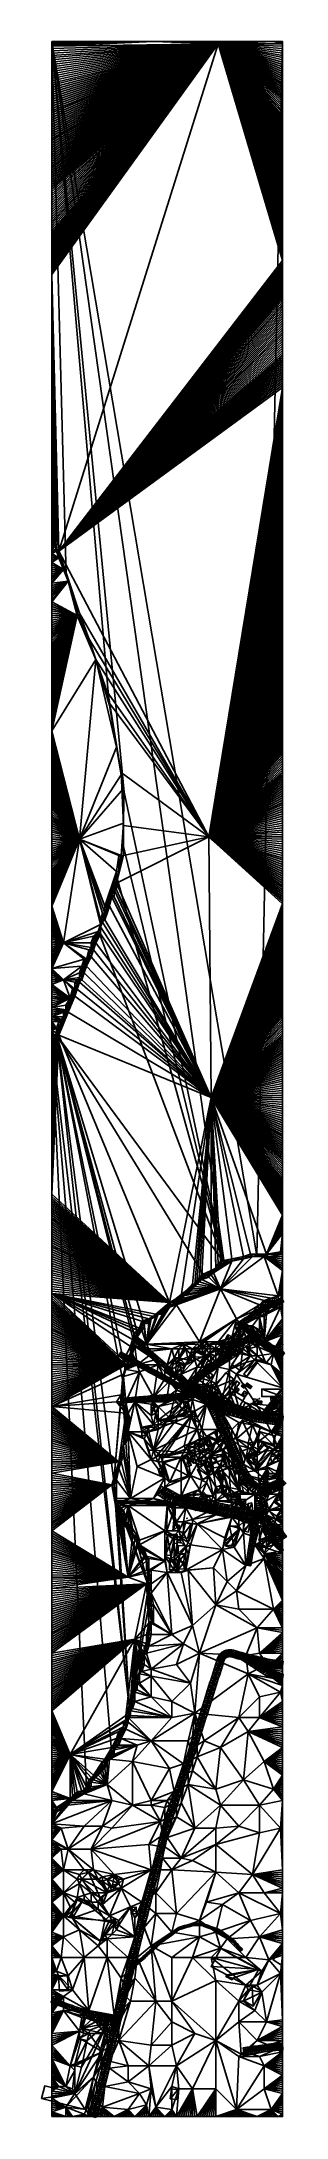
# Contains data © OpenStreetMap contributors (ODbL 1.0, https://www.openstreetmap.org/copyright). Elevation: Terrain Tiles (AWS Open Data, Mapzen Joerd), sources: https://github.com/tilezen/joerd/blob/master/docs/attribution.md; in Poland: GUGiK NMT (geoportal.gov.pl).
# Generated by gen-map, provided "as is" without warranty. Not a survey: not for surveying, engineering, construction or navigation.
# Model space of a CAD drawing. Header units: metres. Extents: x 891 to 1103, y -901 to 900.
import ezdxf

# ---------------------------------------------------------------- set-up
doc = ezdxf.new("R2010")
doc.units = ezdxf.units.M
for name, color, linetype in [('OSM_BUILDING_FOOTPRINTS', 7, 'CONTINUOUS'), ('OSM_BUILDING_ROOFS', 1, 'CONTINUOUS'), ('OSM_BUILDING_WALLS', 8, 'CONTINUOUS'), ('OSM_PATH_AXES', 30, 'CONTINUOUS'), ('OSM_PATH_SURFACE', 30, 'CONTINUOUS'), ('OSM_ROAD_AXES', 2, 'CONTINUOUS'), ('OSM_ROAD_SURFACE', 9, 'CONTINUOUS'), ('OSM_TERRAIN', 3, 'CONTINUOUS'), ('OSM_TREES', 3, 'CONTINUOUS'), ('OSM_WATER_OUTLINES', 4, 'CONTINUOUS'), ('OSM_WATER_SURFACE', 5, 'CONTINUOUS'), ('OSM_WATERWAYS', 5, 'CONTINUOUS')]:
    doc.layers.add(name, color=color, linetype=linetype)

msp = doc.modelspace()

# ---------------------------------------------------------------- linework, layer by layer
at = {"layer": 'OSM_BUILDING_FOOTPRINTS'}
for points in [[(1030.202, -231.685, 4.036), (1027.483, -235.224, 4.036), (1030.954, -237.856, 4.036), (1033.684, -234.317, 4.036), (1030.202, -231.685, 4.036)], [(1047.711, -231.022, 2.62), (1043.367, -238.442, 2.62), (1047.711, -240.964, 2.62), (1052.055, -233.543, 2.62), (1047.711, -231.022, 2.62)], [(1049.767, -228.014, 1.858), (1053.448, -230.148, 1.858), (1051.956, -232.692, 1.858), (1048.275, -230.557, 1.858), (1049.767, -228.014, 1.858)], [(1049.568, -227.284, 1.311), (1052.575, -221.821, 1.311), (1056.786, -224.11, 1.311), (1053.78, -229.573, 1.311), (1049.568, -227.284, 1.311)], [(1065.452, -234.107, 6.134), (1055.868, -247.522, 6.134), (1063.252, -252.72, 6.134), (1072.825, -239.305, 6.134), (1065.452, -234.107, 6.134)], [(1067.763, -218.039, 1.467), (1073.323, -222.684, 1.467), (1065.53, -231.885, 1.467), (1059.97, -227.24, 1.467), (1067.763, -218.039, 1.467)], [(1068.99, -231.431, 4.025), (1075.688, -224.011, 4.025), (1092.202, -238.72, 4.025), (1085.503, -246.14, 4.025), (1068.99, -231.431, 4.025)], [(1002.778, -250.905, 1.642), (1007.752, -245.674, 1.642), (1012.461, -250.098, 1.642), (1007.475, -255.329, 1.642), (1002.778, -250.905, 1.642)], [(1015.866, -235.002, 2.418), (1021.901, -239.514, 2.418), (1014.13, -249.213, 2.418), (1008.515, -244.9, 2.418), (1015.866, -235.002, 2.418)], [(1025.957, -235.511, 4.39), (1034.546, -241.196, 4.39), (1030.876, -246.67, 4.39), (1022.288, -240.985, 4.39), (1025.957, -235.511, 4.39)], [(1035.209, -244.436, 5.468), (1038.249, -245.829, 5.468), (1036.326, -249.988, 5.468), (1033.275, -248.594, 5.468), (1035.209, -244.436, 5.468)], [(1037.575, -238.298, 5.408), (1034.491, -242.932, 5.408), (1037.873, -245.155, 5.408), (1040.957, -240.521, 5.408), (1037.575, -238.298, 5.408)], [(1076.351, -242.557, 6.651), (1066.226, -255.905, 6.651), (1069.022, -258.006, 6.651), (1078.296, -245.786, 6.651), (1077.357, -245.089, 6.651), (1078.208, -243.95, 6.651), (1076.351, -242.557, 6.651)], [(1025.36, -264.187, 4.954), (1031.86, -256.634, 4.954), (1036.801, -260.836, 4.954), (1030.29, -268.379, 4.954), (1025.36, -264.187, 4.954)], [(1034.524, -264.497, 6.023), (1031.992, -268.058, 6.023), (1039.52, -273.333, 6.023), (1042.051, -269.772, 6.023), (1034.524, -264.497, 6.023)], [(1034.855, -253.593, 5.493), (1032.622, -256.833, 5.493), (1037.21, -259.952, 5.493), (1039.443, -256.711, 5.493), (1034.855, -253.593, 5.493)], [(1050.773, -254.832, 6.178), (1058.079, -260.583, 6.178), (1047.545, -273.765, 6.178), (1040.249, -268.014, 6.178), (1050.773, -254.832, 6.178)], [(1060.135, -261.876, 6.694), (1055.282, -268.313, 6.694), (1049.755, -275.689, 6.694), (1052.309, -277.58, 6.694), (1057.836, -270.204, 6.694), (1062.677, -263.768, 6.694), (1060.135, -261.876, 6.694)], [(1058.444, -270.237, 6.976), (1060.267, -267.848, 6.976), (1062.279, -269.363, 6.976), (1060.455, -271.752, 6.976), (1058.444, -270.237, 6.976)], [(1064.291, -266.344, 6.994), (1065.783, -264.387, 6.994), (1068.049, -266.09, 6.994), (1066.557, -268.047, 6.994), (1064.291, -266.344, 6.994)], [(1069.11, -263.823, 6.999), (1071.542, -265.637, 6.999), (1070.183, -267.439, 6.999), (1067.751, -265.615, 6.999), (1069.11, -263.823, 6.999)], [(1072.062, -265.692, 7), (1073.322, -266.643, 7), (1071.841, -268.589, 7), (1070.581, -267.638, 7), (1072.062, -265.692, 7)], [(1100, -275.483, 6.983), (1100, -268.968, 6.983), (1081.811, -268.977, 6.983), (1081.811, -275.491, 6.983)], [(988.695, -285.044, 2.83), (1013.986, -279.249, 2.83), (1014.273, -280.466, 2.83), (1016.992, -279.835, 2.83), (1017.733, -283.054, 2.83), (1014.616, -283.761, 2.83), (1014.881, -284.9, 2.83), (1018.131, -284.148, 2.83), (1019.004, -287.886, 2.83), (1015.787, -288.627, 2.83), (1016.351, -291.071, 2.83), (1007.585, -293.084, 2.83), (1008.16, -295.55, 2.83), (999.704, -297.485, 2.83), (999.074, -294.787, 2.83), (991.369, -296.545, 2.83), (988.695, -285.044, 2.83)], [(1041.056, -275.246, 5.873), (1043.322, -271.829, 5.873), (1046.461, -273.875, 5.873), (1044.206, -277.303, 5.873), (1041.056, -275.246, 5.873)], [(1045.168, -277.315, 5.87), (1046.671, -274.771, 5.87), (1052.861, -278.387, 5.87), (1051.358, -280.92, 5.87), (1045.168, -277.315, 5.87)], [(1057.913, -270.679, 6.369), (1052.596, -279.759, 6.369), (1061.925, -285.156, 6.369), (1067.242, -276.065, 6.369), (1057.913, -270.679, 6.369)], [(1066.966, -270.702, 6.972), (1069.608, -272.681, 6.972), (1067.518, -275.435, 6.972), (1064.877, -273.444, 6.972), (1066.966, -270.702, 6.972)], [(1067.441, -280.511, 6.775), (1072.459, -282.712, 6.775), (1070.127, -287.965, 6.775), (1065.098, -285.764, 6.775), (1067.441, -280.511, 6.775)], [(1071.907, -287.755, 6.52), (1072.647, -281.429, 6.52), (1091.041, -283.575, 6.52), (1090.289, -289.901, 6.52), (1071.907, -287.755, 6.52)], [(1075.002, -277.569, 6.998), (1078.473, -277.968, 6.998), (1078.041, -281.54, 6.998), (1074.582, -281.142, 6.998), (1075.002, -277.569, 6.998)], [(1079.456, -279.295, 6.998), (1081.954, -279.593, 6.998), (1081.678, -281.916, 6.998), (1079.18, -281.617, 6.998), (1079.456, -279.295, 6.998)], [(1100, -282.629, 6.989), (1100, -276.02, 6.989), (1089.847, -276.143, 6.989), (1089.902, -281.186, 6.989), (1099.408, -281.065, 6.989), (1099.43, -282.635, 6.989)], [(1100, -283.828, 6.524), (1091.582, -283.287, 6.524), (1091.129, -290.243, 6.524), (1100, -290.816, 6.524)], [(982.04, -306.94, 2.117), (1021.004, -291.846, 2.117), (1029.139, -312.548, 2.117), (1014.692, -318.155, 2.117), (1015.809, -320.997, 2.117), (996.387, -328.528, 2.117), (995.26, -325.675, 2.117), (990.175, -327.654, 2.117), (982.04, -306.94, 2.117)], [(1041.84, -306.61, 5.045), (1046.416, -304.177, 5.045), (1050.108, -311.033, 5.045), (1045.532, -313.466, 5.045), (1041.84, -306.61, 5.045)], [(1080.782, -302.397, 5.845), (1074.592, -317.846, 5.845), (1058.586, -311.509, 5.845), (1064.777, -296.06, 5.845), (1080.782, -302.397, 5.845)], [(1092.886, -309.453, 6.41), (1091.803, -317.216, 6.41), (1078.35, -313.025, 6.41), (1080.362, -305.991, 6.41), (1092.886, -309.453, 6.41)], [(1017.223, -321.318, 2.633), (1020.484, -327.843, 2.633), (1021.468, -327.356, 2.633), (1021.623, -327.666, 2.633), (1029.405, -323.828, 2.633), (1025.989, -316.994, 2.633), (1017.223, -321.318, 2.633)], [(1035.285, -320.312, 2.924), (1036.711, -323.464, 2.924), (1031.472, -327.389, 2.924), (1028.376, -332.2, 2.924), (1025.502, -330.63, 2.924), (1029.692, -323.928, 2.924), (1035.285, -320.312, 2.924)], [(1034.092, -310.867, 3.156), (1038.082, -317.193, 3.156), (1035.374, -318.874, 3.156), (1033.782, -316.353, 3.156), (1028.874, -319.405, 3.156), (1026.475, -315.611, 3.156), (1034.092, -310.867, 3.156)], [(1035.529, -309.607, 4.539), (1040.978, -306.72, 4.539), (1044.814, -313.898, 4.539), (1038.48, -317.237, 4.539), (1034.644, -310.071, 4.539), (1035.529, -309.607, 4.539)], [(1050.495, -311.73, 4.611), (1035.816, -319.737, 4.611), (1038.767, -325.078, 4.611), (1044.625, -321.882, 4.611), (1045.045, -322.634, 4.611), (1053.866, -317.824, 4.611), (1050.495, -311.73, 4.611)], [(1036.191, -326.549, 4.455), (1048.284, -321.429, 4.455), (1049.997, -325.421, 4.455), (1041.939, -328.838, 4.455), (1043.034, -331.371, 4.455), (1038.999, -333.085, 4.455), (1036.191, -326.549, 4.455)], [(1048.815, -321.064, 5.031), (1052.816, -319.648, 5.031), (1052.562, -318.952, 5.031), (1053.9, -318.476, 5.031), (1055.469, -322.845, 5.031), (1056.652, -322.424, 5.031), (1057.47, -324.703, 5.031), (1056.232, -325.145, 5.031), (1057.005, -327.301, 5.031), (1058.431, -326.793, 5.031), (1060.874, -333.605, 5.031), (1058.111, -334.589, 5.031), (1057.912, -334.047, 5.031), (1053.966, -335.452, 5.031), (1048.815, -321.064, 5.031)], [(1064.699, -322.778, 5.422), (1073.873, -319.195, 5.422), (1076.581, -326.052, 5.422), (1067.418, -329.635, 5.422), (1064.699, -322.778, 5.422)], [(1078.185, -313.036, 6.182), (1074.504, -318.698, 6.182), (1078.903, -321.518, 6.182), (1082.584, -315.856, 6.182), (1078.185, -313.036, 6.182)], [(1083.545, -317.282, 6.061), (1087.514, -320.313, 6.061), (1088.542, -318.986, 6.061), (1091.692, -321.397, 6.061), (1079.709, -336.868, 6.061), (1077.311, -335.043, 6.061), (1079.455, -332.278, 6.061), (1074.724, -328.662, 6.061), (1083.545, -317.282, 6.061)], [(1091.239, -322.259, 6.187), (1096.29, -322.646, 6.187), (1096.014, -326.218, 6.187), (1090.962, -325.831, 6.187), (1091.239, -322.259, 6.187)], [(1100, -309.202, 6.253), (1093.638, -308.69, 6.253), (1092.565, -321.872, 6.253), (1100, -322.47, 6.253)], [(992.142, -338.459, 0.583), (996.365, -337.309, 0.583), (998.001, -343.192, 0.583), (993.767, -344.353, 0.583), (992.142, -338.459, 0.583)], [(1013.288, -327.909, 0.982), (1018.45, -344.254, 0.982), (1001.892, -349.407, 0.982), (996.73, -333.073, 0.982), (1013.288, -327.909, 0.982)], [(1013.808, -328.904, 1.589), (1018.074, -327.4, 1.589), (1020.805, -335.086, 1.589), (1016.538, -336.579, 1.589), (1013.808, -328.904, 1.589)], [(1019.666, -330.154, 2.583), (1021.888, -328.008, 2.583), (1025.093, -331.271, 2.583), (1022.872, -333.427, 2.583), (1019.666, -330.154, 2.583)], [(1026.685, -336.812, 2.754), (1031.715, -334.445, 2.754), (1036.7, -344.863, 2.754), (1030.443, -347.815, 2.754), (1026.199, -338.935, 2.754), (1027.426, -338.36, 2.754), (1026.685, -336.812, 2.754)], [(1033.649, -329.048, 3.08), (1036.114, -327.81, 3.08), (1038.214, -333.759, 3.08), (1033.45, -335.617, 3.08), (1031.681, -331.957, 3.08), (1034.301, -330.917, 3.08), (1033.649, -329.048, 3.08)], [(1033.969, -335.938, 3.158), (1039.154, -333.45, 3.158), (1039.507, -334.18, 3.158), (1048.748, -329.734, 3.158), (1052.296, -336.978, 3.158), (1040.491, -343.348, 3.158), (1038.944, -340.174, 3.158), (1036.578, -341.302, 3.158), (1033.969, -335.938, 3.158)], [(1043.575, -342.518, 4.082), (1045.863, -341.822, 4.082), (1046.493, -343.868, 4.082), (1049.013, -343.105, 4.082), (1052.042, -352.87, 4.082), (1047.222, -354.34, 4.082), (1043.575, -342.518, 4.082)], [(1048.284, -339.234, 4.945), (1053.7, -337.21, 4.945), (1053.358, -336.126, 4.945), (1055.867, -335.341, 4.945), (1062.83, -357.282, 4.945), (1054.75, -359.815, 4.945), (1048.284, -339.234, 4.945)], [(1056.629, -336.259, 5.169), (1061.559, -334.335, 5.169), (1064.08, -340.716, 5.169), (1059.15, -342.64, 5.169), (1056.629, -336.259, 5.169)], [(1073.066, -327.91, 5.666), (1068.877, -331.316, 5.666), (1076.305, -340.329, 5.666), (1079.013, -338.118, 5.666), (1076.427, -334.999, 5.666), (1077.919, -333.782, 5.666), (1073.066, -327.91, 5.666)], [(1078.803, -338.682, 5.972), (1086.242, -338.405, 5.972), (1086.706, -350.99, 5.972), (1084.75, -351.057, 5.972), (1084.816, -352.716, 5.972), (1082.882, -352.793, 5.972), (1082.815, -351.178, 5.972), (1079.941, -351.289, 5.972), (1079.886, -349.696, 5.972), (1079.212, -349.718, 5.972), (1078.803, -338.682, 5.972)], [(1100, -342.354, 6.285), (1100, -333.365, 6.285), (1098.722, -330.487, 6.285), (1085.579, -336.238, 6.285), (1088.099, -341.922, 6.285), (1087.071, -342.375, 6.285), (1088.088, -344.676, 6.285), (1086.916, -345.195, 6.285), (1087.988, -347.606, 6.285)], [(1089.492, -327.855, 6.354), (1094.776, -326.639, 6.354), (1095.903, -331.46, 6.354), (1090.608, -332.677, 6.354), (1089.492, -327.855, 6.354)], [(1100, -329.425, 6.636), (1100, -324.997, 6.636), (1096.434, -325.101, 6.636), (1096.566, -329.525, 6.636)], [(1100, -331.157, 8.898), (1099.728, -331.261, 8.879), (1100, -331.971, 8.908)], [(1026.453, -356.873, 1.326), (1030.167, -360.434, 1.326), (1025.889, -364.813, 1.326), (1022.186, -361.252, 1.326), (1026.453, -356.873, 1.326)], [(1032.057, -358.896, 1.7), (1035.693, -362.391, 1.7), (1032.676, -365.477, 1.7), (1029.039, -361.982, 1.7), (1032.057, -358.896, 1.7)], [(1042.58, -353.378, 3.962), (1046.36, -352.936, 3.962), (1047.045, -358.742, 3.962), (1043.265, -359.184, 3.962), (1042.58, -353.378, 3.962)], [(1048.062, -354.606, 4.146), (1052.517, -353.5, 4.146), (1053.921, -359.041, 4.146), (1049.455, -360.158, 4.146), (1048.062, -354.606, 4.146)], [(1058.884, -359.881, 5.393), (1055.59, -360.257, 5.393), (1055.977, -363.73, 5.393), (1059.193, -363.398, 5.393), (1058.884, -359.881, 5.393)], [(1061.968, -348.723, 5.219), (1067.683, -347.263, 5.219), (1070.523, -358.322, 5.219), (1063.803, -360.025, 5.219), (1061.471, -350.99, 5.219), (1062.488, -350.736, 5.219), (1061.968, -348.723, 5.219)], [(1100, -358.552, 7.673), (1097.859, -361.364, 7.673), (1100, -362.969, 7.673)], [(999.968, -370.607, 0.288), (1006.766, -370.729, 0.288), (1006.489, -386.964, 0.288), (1010.236, -387.019, 0.288), (1010.148, -391.973, 0.288), (1004.754, -391.885, 0.288), (999.592, -391.796, 0.288), (999.968, -370.607, 0.288)], [(1051.699, -360.722, 4.985), (1054.894, -360.324, 4.985), (1055.391, -364.316, 4.985), (1052.196, -364.714, 4.985), (1051.699, -360.722, 4.985)], [(1055.7, -365.046, 4.814), (1059.691, -365.101, 4.814), (1059.669, -366.594, 4.814), (1063.548, -366.649, 4.814), (1063.471, -372.997, 4.814), (1059.668, -372.942, 4.814), (1059.691, -370.863, 4.814), (1055.623, -370.807, 4.814), (1055.7, -365.046, 4.814)], [(1060.144, -361.341, 5.439), (1063.073, -361.186, 5.439), (1063.327, -365.82, 5.439), (1060.398, -365.986, 5.439), (1060.144, -361.341, 5.439)], [(1066.588, -368.342, 5.377), (1065.516, -373.583, 5.377), (1063.592, -373.196, 5.377), (1064.665, -367.943, 5.377), (1066.588, -368.342, 5.377)], [(1067.926, -367.966, 6.033), (1064.123, -367.855, 6.033), (1064.234, -364.67, 6.033), (1068.025, -364.792, 6.033), (1067.926, -367.966, 6.033)], [(1065.792, -373.583, 5.511), (1066.411, -370.808, 5.511), (1067.616, -371.062, 5.511), (1067.008, -373.849, 5.511), (1065.792, -373.583, 5.511)], [(1070.225, -368.817, 5.763), (1070.147, -368.187, 5.763), (1073.276, -367.789, 5.763), (1074.248, -375.298, 5.763), (1071.175, -375.685, 5.763), (1070.987, -374.17, 5.763), (1068.578, -374.479, 5.763), (1067.892, -369.116, 5.763), (1070.225, -368.817, 5.763)], [(1081.301, -367.468, 6.908), (1085.214, -365.876, 6.908), (1086.838, -369.813, 6.908), (1082.936, -371.416, 6.908), (1081.301, -367.468, 6.908)], [(1092.299, -366.893, 7.331), (1099.771, -372.191, 7.331), (1094.742, -379.191, 7.331), (1087.269, -373.894, 7.331), (1092.299, -366.893, 7.331)], [(1100, -363.828, 7.788), (1096.942, -361.729, 7.788), (1093.647, -366.473, 7.788), (1100, -370.831, 7.788)], [(1100, -374.807, 7.669), (1095.394, -379.678, 7.669), (1100, -383.975, 7.669)], [(999.868, -395.015, 0.95), (1008.722, -395.214, 0.95), (1008.622, -399.516, 0.95), (1005.682, -399.449, 0.95), (1005.605, -402.767, 0.95), (1008.622, -402.833, 0.95), (1008.39, -413.373, 0.95), (1006.467, -413.328, 0.95), (1006.389, -416.989, 0.95), (1008.666, -417.033, 0.95), (1008.478, -425.77, 0.95), (1001.846, -425.626, 0.95), (1002.045, -416.613, 0.95), (1003.051, -416.635, 0.95), (1003.128, -413.24, 0.95), (999.47, -413.162, 0.95), (999.868, -395.015, 0.95)], [(1015.918, -384.929, 1.528), (1020.804, -386.256, 1.528), (1017.432, -398.509, 1.528), (1012.546, -397.182, 1.528), (1015.918, -384.929, 1.528)], [(1053.931, -387.208, 5.295), (1062.962, -390.006, 5.295), (1058.198, -405.168, 5.295), (1055.943, -404.471, 5.295), (1055.313, -406.473, 5.295), (1050.56, -405.002, 5.295), (1051.4, -402.348, 5.295), (1049.377, -401.717, 5.295), (1053.931, -387.208, 5.295)], [(1067.14, -384.598, 5.706), (1071.75, -385.56, 5.706), (1070.191, -392.959, 5.706), (1065.571, -391.997, 5.706), (1067.14, -384.598, 5.706)], [(1082.494, -391.002, 6.709), (1089.126, -396.277, 6.709), (1083.057, -401.84, 6.709), (1079.41, -400.125, 6.709), (1082.494, -391.002, 6.709)], [(1009.297, -396.85, 1.351), (1012.148, -397.359, 1.351), (1011.242, -402.358, 1.351), (1008.39, -401.849, 1.351), (1009.297, -396.85, 1.351)], [(1009.739, -404.559, 1.522), (1016.382, -404.99, 1.522), (1015.917, -411.968, 1.522), (1009.274, -411.526, 1.522), (1009.739, -404.559, 1.522)], [(1010.899, -412.223, 1.618), (1014.9, -412.576, 1.618), (1014.348, -418.703, 1.618), (1010.346, -418.349, 1.618), (1010.899, -412.223, 1.618)], [(1100, -411.638, 6.979), (1089.026, -397.847, 6.979), (1080.371, -404.848, 6.979), (1100, -440.695, 6.979)], [(1010.169, -418.792, 1.813), (1014.834, -418.891, 1.813), (1014.69, -425.062, 1.813), (1010.037, -424.962, 1.813), (1010.169, -418.792, 1.813)], [(925.427, -694.391, 9.306), (931.739, -688.143, 9.306), (948.861, -705.229, 9.306), (942.549, -711.478, 9.306), (925.427, -694.391, 9.306)], [(948.33, -694.613, 11.026), (953.946, -691.373, 11.026), (957.958, -698.218, 11.026), (952.332, -701.458, 11.026), (948.33, -694.613, 11.026)], [(927.118, -712.451, 10.601), (949.247, -731.096, 10.601), (950.463, -729.659, 10.601), (954.398, -732.977, 10.601), (941.576, -748.006, 10.601), (915.512, -726.053, 10.601), (927.118, -712.451, 10.601)], [(968.337, -718.611, 14.963), (972.924, -718.357, 14.963), (973.234, -723.82, 14.963), (968.646, -724.085, 14.963), (968.337, -718.611, 14.963)], [(1037.962, -769.727, 15.007), (1051.536, -777.126, 15.007), (1050.806, -778.453, 15.007), (1056.112, -781.34, 15.007), (1056.897, -779.913, 15.007), (1071.001, -787.599, 15.007), (1079.468, -772.272, 15.007), (1046.474, -754.3, 15.007), (1037.962, -769.727, 15.007)], [(1100, -753.913, 15.85), (1098.934, -753.228, 15.85), (1091.827, -764.121, 15.85), (1100, -769.393, 15.85)], [(913.643, -778.052, 8.965), (914.372, -790.792, 8.965), (906.524, -791.235, 8.965), (905.784, -778.495, 8.965), (913.643, -778.052, 8.965)], [(1074.472, -804.132, 14.638), (1081.911, -791.426, 14.638), (1073.477, -786.549, 14.638), (1066.038, -799.266, 14.638), (1074.472, -804.132, 14.638)], [(929.095, -814.005, 6.86), (948.339, -818.905, 6.86), (928.972, -893.973, 6.86), (891.07, -884.318, 6.86), (893.866, -873.491, 6.86), (919.776, -880.083, 6.86), (925.657, -857.268, 6.86), (919.588, -855.72, 6.86), (925.48, -832.839, 6.86), (930.675, -834.155, 6.86), (933.041, -824.954, 6.86), (926.685, -823.339, 6.86), (929.095, -814.005, 6.86)], [(1003.617, -876.103, 12.863), (1009.077, -876.734, 12.863), (1008.082, -885.216, 12.863), (1002.622, -884.574, 12.863), (1003.617, -876.103, 12.863)]]:
    msp.add_polyline3d(points, close=True, dxfattribs=at)
at = {"layer": 'OSM_BUILDING_ROOFS'}
for points in [[(1030.954, -237.856, 14.036), (1030.202, -231.685, 14.036), (1027.483, -235.224, 14.036)], [(1030.954, -237.856, 14.036), (1033.684, -234.317, 14.036), (1030.202, -231.685, 14.036)], [(1047.711, -240.964, 12.62), (1047.711, -231.022, 12.62), (1043.367, -238.442, 12.62)], [(1047.711, -240.964, 12.62), (1052.055, -233.543, 12.62), (1047.711, -231.022, 12.62)], [(1053.448, -230.148, 11.858), (1049.767, -228.014, 11.858), (1048.275, -230.557, 11.858)], [(1053.448, -230.148, 11.858), (1048.275, -230.557, 11.858), (1051.956, -232.692, 11.858)], [(1052.575, -221.821, 11.311), (1049.568, -227.284, 11.311), (1053.78, -229.573, 11.311)], [(1052.575, -221.821, 11.311), (1053.78, -229.573, 11.311), (1056.786, -224.11, 11.311)], [(1063.252, -252.72, 16.134), (1065.452, -234.107, 16.134), (1055.868, -247.522, 16.134)], [(1073.323, -222.684, 11.467), (1067.763, -218.039, 11.467), (1059.97, -227.24, 11.467)], [(1073.323, -222.684, 11.467), (1059.97, -227.24, 11.467), (1065.53, -231.885, 11.467)], [(1063.252, -252.72, 16.134), (1072.825, -239.305, 16.134), (1065.452, -234.107, 16.134)], [(1075.688, -224.011, 14.025), (1068.99, -231.431, 14.025), (1085.503, -246.14, 14.025)], [(1075.688, -224.011, 14.025), (1085.503, -246.14, 14.025), (1092.202, -238.72, 14.025)], [(1007.752, -245.674, 11.642), (1002.778, -250.905, 11.642), (1007.475, -255.329, 11.642)], [(1007.752, -245.674, 11.642), (1007.475, -255.329, 11.642), (1012.461, -250.098, 11.642)], [(1021.901, -239.514, 12.418), (1015.866, -235.002, 12.418), (1008.515, -244.9, 12.418)], [(1021.901, -239.514, 12.418), (1008.515, -244.9, 12.418), (1014.13, -249.213, 12.418)], [(1034.546, -241.196, 14.39), (1025.957, -235.511, 14.39), (1022.288, -240.985, 14.39)], [(1034.546, -241.196, 14.39), (1022.288, -240.985, 14.39), (1030.876, -246.67, 14.39)], [(1038.249, -245.829, 15.468), (1035.209, -244.436, 15.468), (1033.275, -248.594, 15.468)], [(1038.249, -245.829, 15.468), (1033.275, -248.594, 15.468), (1036.326, -249.988, 15.468)], [(1037.873, -245.155, 15.408), (1037.575, -238.298, 15.408), (1034.491, -242.932, 15.408)], [(1037.873, -245.155, 15.408), (1040.957, -240.521, 15.408), (1037.575, -238.298, 15.408)], [(1077.357, -245.089, 16.651), (1076.351, -242.557, 16.651), (1066.226, -255.905, 16.651)], [(1077.357, -245.089, 16.651), (1066.226, -255.905, 16.651), (1069.022, -258.006, 16.651)], [(1077.357, -245.089, 16.651), (1069.022, -258.006, 16.651), (1078.296, -245.786, 16.651)], [(1077.357, -245.089, 16.651), (1078.208, -243.95, 16.651), (1076.351, -242.557, 16.651)], [(1031.86, -256.634, 14.954), (1025.36, -264.187, 14.954), (1030.29, -268.379, 14.954)], [(1031.86, -256.634, 14.954), (1030.29, -268.379, 14.954), (1036.801, -260.836, 14.954)], [(1039.52, -273.333, 16.023), (1034.524, -264.497, 16.023), (1031.992, -268.058, 16.023)], [(1037.21, -259.952, 15.493), (1034.855, -253.593, 15.493), (1032.622, -256.833, 15.493)], [(1039.52, -273.333, 16.023), (1042.051, -269.772, 16.023), (1034.524, -264.497, 16.023)], [(1037.21, -259.952, 15.493), (1039.443, -256.711, 15.493), (1034.855, -253.593, 15.493)], [(1058.079, -260.583, 16.178), (1050.773, -254.832, 16.178), (1040.249, -268.014, 16.178)], [(1058.079, -260.583, 16.178), (1040.249, -268.014, 16.178), (1047.545, -273.765, 16.178)], [(1057.836, -270.204, 16.694), (1055.282, -268.313, 16.694), (1049.755, -275.689, 16.694)], [(1057.836, -270.204, 16.694), (1060.135, -261.876, 16.694), (1055.282, -268.313, 16.694)], [(1057.836, -270.204, 16.694), (1062.677, -263.768, 16.694), (1060.135, -261.876, 16.694)], [(1060.267, -267.848, 16.976), (1058.444, -270.237, 16.976), (1060.455, -271.752, 16.976)], [(1060.267, -267.848, 16.976), (1060.455, -271.752, 16.976), (1062.279, -269.363, 16.976)], [(1065.783, -264.387, 16.994), (1064.291, -266.344, 16.994), (1066.557, -268.047, 16.994)], [(1065.783, -264.387, 16.994), (1066.557, -268.047, 16.994), (1068.049, -266.09, 16.994)], [(1071.542, -265.637, 16.999), (1069.11, -263.823, 16.999), (1067.751, -265.615, 16.999)], [(1071.542, -265.637, 16.999), (1067.751, -265.615, 16.999), (1070.183, -267.439, 16.999)], [(1073.322, -266.643, 17), (1072.062, -265.692, 17), (1070.581, -267.638, 17)], [(1073.322, -266.643, 17), (1070.581, -267.638, 17), (1071.841, -268.589, 17)], [(1081.811, -268.977, 16.983), (1100, -275.483, 16.983), (1100, -268.968, 16.983)], [(1081.811, -268.977, 16.983), (1081.811, -275.491, 16.983), (1100, -275.483, 16.983)], [(1013.986, -279.249, 12.83), (988.695, -285.044, 12.83), (991.369, -296.545, 12.83)], [(1013.986, -279.249, 12.83), (991.369, -296.545, 12.83), (999.074, -294.787, 12.83)], [(1013.986, -279.249, 12.83), (999.074, -294.787, 12.83), (999.704, -297.485, 12.83)], [(1014.616, -283.761, 12.83), (1013.986, -279.249, 12.83), (999.704, -297.485, 12.83)], [(1014.616, -283.761, 12.83), (999.704, -297.485, 12.83), (1007.585, -293.084, 12.83)], [(1007.585, -293.084, 12.83), (1014.881, -284.9, 12.83), (1014.616, -283.761, 12.83)], [(1007.585, -293.084, 12.83), (1015.787, -288.627, 12.83), (1014.881, -284.9, 12.83)], [(1014.616, -283.761, 12.83), (1014.273, -280.466, 12.83), (1013.986, -279.249, 12.83)], [(1014.616, -283.761, 12.83), (1016.992, -279.835, 12.83), (1014.273, -280.466, 12.83)], [(1014.616, -283.761, 12.83), (1017.733, -283.054, 12.83), (1016.992, -279.835, 12.83)], [(1015.787, -288.627, 12.83), (1018.131, -284.148, 12.83), (1014.881, -284.9, 12.83)], [(1015.787, -288.627, 12.83), (1019.004, -287.886, 12.83), (1018.131, -284.148, 12.83)], [(1043.322, -271.829, 15.873), (1041.056, -275.246, 15.873), (1044.206, -277.303, 15.873)], [(1043.322, -271.829, 15.873), (1044.206, -277.303, 15.873), (1046.461, -273.875, 15.873)], [(1046.671, -274.771, 15.87), (1045.168, -277.315, 15.87), (1051.358, -280.92, 15.87)], [(1046.671, -274.771, 15.87), (1051.358, -280.92, 15.87), (1052.861, -278.387, 15.87)], [(1057.836, -270.204, 16.694), (1049.755, -275.689, 16.694), (1052.309, -277.58, 16.694)], [(1061.925, -285.156, 16.369), (1057.913, -270.679, 16.369), (1052.596, -279.759, 16.369)], [(1061.925, -285.156, 16.369), (1067.242, -276.065, 16.369), (1057.913, -270.679, 16.369)], [(1069.608, -272.681, 16.972), (1066.966, -270.702, 16.972), (1064.877, -273.444, 16.972)], [(1069.608, -272.681, 16.972), (1064.877, -273.444, 16.972), (1067.518, -275.435, 16.972)], [(1072.459, -282.712, 16.775), (1067.441, -280.511, 16.775), (1065.098, -285.764, 16.775)], [(1072.459, -282.712, 16.775), (1065.098, -285.764, 16.775), (1070.127, -287.965, 16.775)], [(1072.647, -281.429, 16.52), (1071.907, -287.755, 16.52), (1090.289, -289.901, 16.52)], [(1072.647, -281.429, 16.52), (1090.289, -289.901, 16.52), (1091.041, -283.575, 16.52)], [(1078.473, -277.968, 16.998), (1075.002, -277.569, 16.998), (1074.582, -281.142, 16.998)], [(1078.473, -277.968, 16.998), (1074.582, -281.142, 16.998), (1078.041, -281.54, 16.998)], [(1081.954, -279.593, 16.998), (1079.456, -279.295, 16.998), (1079.18, -281.617, 16.998)], [(1081.954, -279.593, 16.998), (1079.18, -281.617, 16.998), (1081.678, -281.916, 16.998)], [(1099.408, -281.065, 16.989), (1100, -276.02, 16.989), (1089.847, -276.143, 16.989)], [(1099.408, -281.065, 16.989), (1089.847, -276.143, 16.989), (1089.902, -281.186, 16.989)], [(1091.129, -290.243, 16.524), (1100, -283.828, 16.524), (1091.582, -283.287, 16.524)], [(1091.129, -290.243, 16.524), (1100, -290.816, 16.524), (1100, -283.828, 16.524)], [(1099.408, -281.065, 16.989), (1100, -282.629, 16.989), (1100, -276.02, 16.989)], [(1099.408, -281.065, 16.989), (1099.43, -282.635, 16.989), (1100, -282.629, 16.989)], [(1021.004, -291.846, 12.117), (982.04, -306.94, 12.117), (990.175, -327.654, 12.117)], [(1021.004, -291.846, 12.117), (990.175, -327.654, 12.117), (995.26, -325.675, 12.117)], [(1021.004, -291.846, 12.117), (995.26, -325.675, 12.117), (996.387, -328.528, 12.117)], [(1014.692, -318.155, 12.117), (1021.004, -291.846, 12.117), (996.387, -328.528, 12.117)], [(999.704, -297.485, 12.83), (1008.16, -295.55, 12.83), (1007.585, -293.084, 12.83)], [(1007.585, -293.084, 12.83), (1016.351, -291.071, 12.83), (1015.787, -288.627, 12.83)], [(1014.692, -318.155, 12.117), (1029.139, -312.548, 12.117), (1021.004, -291.846, 12.117)], [(1046.416, -304.177, 15.045), (1041.84, -306.61, 15.045), (1045.532, -313.466, 15.045)], [(1046.416, -304.177, 15.045), (1045.532, -313.466, 15.045), (1050.108, -311.033, 15.045)], [(1074.592, -317.846, 15.845), (1064.777, -296.06, 15.845), (1058.586, -311.509, 15.845)], [(1074.592, -317.846, 15.845), (1080.782, -302.397, 15.845), (1064.777, -296.06, 15.845)], [(1091.803, -317.216, 16.41), (1080.362, -305.991, 16.41), (1078.35, -313.025, 16.41)], [(1091.803, -317.216, 16.41), (1092.886, -309.453, 16.41), (1080.362, -305.991, 16.41)], [(996.387, -328.528, 12.117), (1015.809, -320.997, 12.117), (1014.692, -318.155, 12.117)], [(1029.405, -323.828, 12.633), (1025.989, -316.994, 12.633), (1017.223, -321.318, 12.633)], [(1017.223, -321.318, 12.633), (1020.484, -327.843, 12.633), (1021.468, -327.356, 12.633)], [(1021.468, -327.356, 12.633), (1029.405, -323.828, 12.633), (1017.223, -321.318, 12.633)], [(1021.468, -327.356, 12.633), (1021.623, -327.666, 12.633), (1029.405, -323.828, 12.633)], [(1036.711, -323.464, 12.924), (1029.692, -323.928, 12.924), (1025.502, -330.63, 12.924)], [(1025.502, -330.63, 12.924), (1031.472, -327.389, 12.924), (1036.711, -323.464, 12.924)], [(1034.092, -310.867, 13.156), (1026.475, -315.611, 13.156), (1028.874, -319.405, 13.156)], [(1034.092, -310.867, 13.156), (1028.874, -319.405, 13.156), (1033.782, -316.353, 13.156)], [(1036.711, -323.464, 12.924), (1035.285, -320.312, 12.924), (1029.692, -323.928, 12.924)], [(1034.092, -310.867, 13.156), (1033.782, -316.353, 13.156), (1035.374, -318.874, 13.156)], [(1034.092, -310.867, 13.156), (1035.374, -318.874, 13.156), (1038.082, -317.193, 13.156)], [(1035.529, -309.607, 14.539), (1034.644, -310.071, 14.539), (1038.48, -317.237, 14.539)], [(1035.529, -309.607, 14.539), (1044.814, -313.898, 14.539), (1040.978, -306.72, 14.539)], [(1035.529, -309.607, 14.539), (1038.48, -317.237, 14.539), (1044.814, -313.898, 14.539)], [(1050.495, -311.73, 14.611), (1035.816, -319.737, 14.611), (1038.767, -325.078, 14.611)], [(1036.191, -326.549, 14.455), (1049.997, -325.421, 14.455), (1048.284, -321.429, 14.455)], [(1050.495, -311.73, 14.611), (1038.767, -325.078, 14.611), (1044.625, -321.882, 14.611)], [(1050.495, -311.73, 14.611), (1044.625, -321.882, 14.611), (1045.045, -322.634, 14.611)], [(1045.045, -322.634, 14.611), (1053.866, -317.824, 14.611), (1050.495, -311.73, 14.611)], [(1052.816, -319.648, 15.031), (1048.815, -321.064, 15.031), (1053.966, -335.452, 15.031)], [(1056.232, -325.145, 15.031), (1053.9, -318.476, 15.031), (1052.562, -318.952, 15.031)], [(1056.232, -325.145, 15.031), (1052.562, -318.952, 15.031), (1052.816, -319.648, 15.031)], [(1052.816, -319.648, 15.031), (1053.966, -335.452, 15.031), (1057.912, -334.047, 15.031)], [(1052.816, -319.648, 15.031), (1057.912, -334.047, 15.031), (1058.111, -334.589, 15.031)], [(1056.232, -325.145, 15.031), (1052.816, -319.648, 15.031), (1058.111, -334.589, 15.031)], [(1056.232, -325.145, 15.031), (1055.469, -322.845, 15.031), (1053.9, -318.476, 15.031)], [(1056.232, -325.145, 15.031), (1056.652, -322.424, 15.031), (1055.469, -322.845, 15.031)], [(1056.232, -325.145, 15.031), (1057.47, -324.703, 15.031), (1056.652, -322.424, 15.031)], [(1073.873, -319.195, 15.422), (1064.699, -322.778, 15.422), (1067.418, -329.635, 15.422)], [(1073.873, -319.195, 15.422), (1067.418, -329.635, 15.422), (1076.581, -326.052, 15.422)], [(1078.903, -321.518, 16.182), (1078.185, -313.036, 16.182), (1074.504, -318.698, 16.182)], [(1087.514, -320.313, 16.061), (1083.545, -317.282, 16.061), (1074.724, -328.662, 16.061)], [(1087.514, -320.313, 16.061), (1074.724, -328.662, 16.061), (1079.455, -332.278, 16.061)], [(1078.903, -321.518, 16.182), (1082.584, -315.856, 16.182), (1078.185, -313.036, 16.182)], [(1079.455, -332.278, 16.061), (1091.692, -321.397, 16.061), (1088.542, -318.986, 16.061)], [(1079.455, -332.278, 16.061), (1088.542, -318.986, 16.061), (1087.514, -320.313, 16.061)], [(1079.455, -332.278, 16.061), (1079.709, -336.868, 16.061), (1091.692, -321.397, 16.061)], [(1096.29, -322.646, 16.187), (1091.239, -322.259, 16.187), (1090.962, -325.831, 16.187)], [(1096.29, -322.646, 16.187), (1090.962, -325.831, 16.187), (1096.014, -326.218, 16.187)], [(1092.565, -321.872, 16.253), (1100, -309.202, 16.253), (1093.638, -308.69, 16.253)], [(1092.565, -321.872, 16.253), (1100, -322.47, 16.253), (1100, -309.202, 16.253)], [(996.365, -337.309, 10.583), (992.142, -338.459, 10.583), (993.767, -344.353, 10.583)], [(996.365, -337.309, 10.583), (993.767, -344.353, 10.583), (998.001, -343.192, 10.583)], [(1018.45, -344.254, 10.982), (1013.288, -327.909, 10.982), (996.73, -333.073, 10.982)], [(1018.45, -344.254, 10.982), (996.73, -333.073, 10.982), (1001.892, -349.407, 10.982)], [(1018.074, -327.4, 11.589), (1013.808, -328.904, 11.589), (1016.538, -336.579, 11.589)], [(1018.074, -327.4, 11.589), (1016.538, -336.579, 11.589), (1020.805, -335.086, 11.589)], [(1021.888, -328.008, 12.583), (1019.666, -330.154, 12.583), (1022.872, -333.427, 12.583)], [(1021.888, -328.008, 12.583), (1022.872, -333.427, 12.583), (1025.093, -331.271, 12.583)], [(1025.502, -330.63, 12.924), (1028.376, -332.2, 12.924), (1031.472, -327.389, 12.924)], [(1027.426, -338.36, 12.754), (1026.199, -338.935, 12.754), (1030.443, -347.815, 12.754)], [(1031.715, -334.445, 12.754), (1026.685, -336.812, 12.754), (1027.426, -338.36, 12.754)], [(1027.426, -338.36, 12.754), (1036.7, -344.863, 12.754), (1031.715, -334.445, 12.754)], [(1027.426, -338.36, 12.754), (1030.443, -347.815, 12.754), (1036.7, -344.863, 12.754)], [(1034.301, -330.917, 13.08), (1031.681, -331.957, 13.08), (1033.45, -335.617, 13.08)], [(1034.301, -330.917, 13.08), (1033.45, -335.617, 13.08), (1038.214, -333.759, 13.08)], [(1036.114, -327.81, 13.08), (1033.649, -329.048, 13.08), (1034.301, -330.917, 13.08)], [(1039.154, -333.45, 13.158), (1033.969, -335.938, 13.158), (1036.578, -341.302, 13.158)], [(1034.301, -330.917, 13.08), (1038.214, -333.759, 13.08), (1036.114, -327.81, 13.08)], [(1036.191, -326.549, 14.455), (1041.939, -328.838, 14.455), (1049.997, -325.421, 14.455)], [(1036.191, -326.549, 14.455), (1038.999, -333.085, 14.455), (1043.034, -331.371, 14.455)], [(1036.191, -326.549, 14.455), (1043.034, -331.371, 14.455), (1041.939, -328.838, 14.455)], [(1039.154, -333.45, 13.158), (1036.578, -341.302, 13.158), (1038.944, -340.174, 13.158)], [(1039.154, -333.45, 13.158), (1038.944, -340.174, 13.158), (1040.491, -343.348, 13.158)], [(1040.491, -343.348, 13.158), (1039.507, -334.18, 13.158), (1039.154, -333.45, 13.158)], [(1040.491, -343.348, 13.158), (1048.748, -329.734, 13.158), (1039.507, -334.18, 13.158)], [(1040.491, -343.348, 13.158), (1052.296, -336.978, 13.158), (1048.748, -329.734, 13.158)], [(1045.863, -341.822, 14.082), (1043.575, -342.518, 14.082), (1047.222, -354.34, 14.082)], [(1047.222, -354.34, 14.082), (1046.493, -343.868, 14.082), (1045.863, -341.822, 14.082)], [(1053.7, -337.21, 14.945), (1048.284, -339.234, 14.945), (1054.75, -359.815, 14.945)], [(1053.7, -337.21, 14.945), (1055.867, -335.341, 14.945), (1053.358, -336.126, 14.945)], [(1053.7, -337.21, 14.945), (1062.83, -357.282, 14.945), (1055.867, -335.341, 14.945)], [(1053.7, -337.21, 14.945), (1054.75, -359.815, 14.945), (1062.83, -357.282, 14.945)], [(1058.111, -334.589, 15.031), (1057.005, -327.301, 15.031), (1056.232, -325.145, 15.031)], [(1061.559, -334.335, 15.169), (1056.629, -336.259, 15.169), (1059.15, -342.64, 15.169)], [(1058.111, -334.589, 15.031), (1058.431, -326.793, 15.031), (1057.005, -327.301, 15.031)], [(1058.111, -334.589, 15.031), (1060.874, -333.605, 15.031), (1058.431, -326.793, 15.031)], [(1061.559, -334.335, 15.169), (1059.15, -342.64, 15.169), (1064.08, -340.716, 15.169)], [(1076.427, -334.999, 15.666), (1073.066, -327.91, 15.666), (1068.877, -331.316, 15.666)], [(1076.427, -334.999, 15.666), (1068.877, -331.316, 15.666), (1076.305, -340.329, 15.666)], [(1076.427, -334.999, 15.666), (1077.919, -333.782, 15.666), (1073.066, -327.91, 15.666)], [(1076.427, -334.999, 15.666), (1076.305, -340.329, 15.666), (1079.013, -338.118, 15.666)], [(1079.455, -332.278, 16.061), (1077.311, -335.043, 16.061), (1079.709, -336.868, 16.061)], [(1086.242, -338.405, 15.972), (1078.803, -338.682, 15.972), (1079.212, -349.718, 15.972)], [(1086.242, -338.405, 15.972), (1079.212, -349.718, 15.972), (1079.886, -349.696, 15.972)], [(1086.242, -338.405, 15.972), (1079.886, -349.696, 15.972), (1079.941, -351.289, 15.972)], [(1086.242, -338.405, 15.972), (1079.941, -351.289, 15.972), (1082.815, -351.178, 15.972)], [(1086.242, -338.405, 15.972), (1082.815, -351.178, 15.972), (1082.882, -352.793, 15.972)], [(1084.75, -351.057, 15.972), (1086.242, -338.405, 15.972), (1082.882, -352.793, 15.972)], [(1084.75, -351.057, 15.972), (1086.706, -350.99, 15.972), (1086.242, -338.405, 15.972)], [(1100, -342.354, 16.285), (1098.722, -330.487, 16.285), (1085.579, -336.238, 16.285)], [(1100, -342.354, 16.285), (1085.579, -336.238, 16.285), (1088.099, -341.922, 16.285)], [(1100, -342.354, 16.285), (1088.099, -341.922, 16.285), (1087.071, -342.375, 16.285)], [(1094.776, -326.639, 16.354), (1089.492, -327.855, 16.354), (1090.608, -332.677, 16.354)], [(1094.776, -326.639, 16.354), (1090.608, -332.677, 16.354), (1095.903, -331.46, 16.354)], [(1096.434, -325.101, 16.636), (1100, -329.425, 16.636), (1100, -324.997, 16.636)], [(1096.434, -325.101, 16.636), (1096.566, -329.525, 16.636), (1100, -329.425, 16.636)], [(1100, -342.354, 16.285), (1100, -333.365, 16.285), (1098.722, -330.487, 16.285)], [(1030.167, -360.434, 11.326), (1026.453, -356.873, 11.326), (1022.186, -361.252, 11.326)], [(1035.693, -362.391, 11.7), (1032.057, -358.896, 11.7), (1029.039, -361.982, 11.7)], [(1046.36, -352.936, 13.962), (1042.58, -353.378, 13.962), (1043.265, -359.184, 13.962)], [(1046.36, -352.936, 13.962), (1043.265, -359.184, 13.962), (1047.045, -358.742, 13.962)], [(1047.222, -354.34, 14.082), (1049.013, -343.105, 14.082), (1046.493, -343.868, 14.082)], [(1047.222, -354.34, 14.082), (1052.042, -352.87, 14.082), (1049.013, -343.105, 14.082)], [(1052.517, -353.5, 14.146), (1048.062, -354.606, 14.146), (1049.455, -360.158, 14.146)], [(1052.517, -353.5, 14.146), (1049.455, -360.158, 14.146), (1053.921, -359.041, 14.146)], [(1055.977, -363.73, 15.393), (1058.884, -359.881, 15.393), (1055.59, -360.257, 15.393)], [(1055.977, -363.73, 15.393), (1059.193, -363.398, 15.393), (1058.884, -359.881, 15.393)], [(1062.488, -350.736, 15.219), (1061.471, -350.99, 15.219), (1063.803, -360.025, 15.219)], [(1067.683, -347.263, 15.219), (1061.968, -348.723, 15.219), (1062.488, -350.736, 15.219)], [(1062.488, -350.736, 15.219), (1070.523, -358.322, 15.219), (1067.683, -347.263, 15.219)], [(1062.488, -350.736, 15.219), (1063.803, -360.025, 15.219), (1070.523, -358.322, 15.219)], [(1082.882, -352.793, 15.972), (1084.816, -352.716, 15.972), (1084.75, -351.057, 15.972)], [(1086.916, -345.195, 16.285), (1087.988, -347.606, 16.285), (1100, -342.354, 16.285)], [(1100, -342.354, 16.285), (1088.088, -344.676, 16.285), (1086.916, -345.195, 16.285)], [(1100, -342.354, 16.285), (1087.071, -342.375, 16.285), (1088.088, -344.676, 16.285)], [(1097.859, -361.364, 17.673), (1100, -362.969, 17.673), (1100, -358.552, 17.673)], [(1006.766, -370.729, 10.288), (999.968, -370.607, 10.288), (999.592, -391.796, 10.288)], [(1006.766, -370.729, 10.288), (999.592, -391.796, 10.288), (1004.754, -391.885, 10.288)], [(1004.754, -391.885, 10.288), (1006.489, -386.964, 10.288), (1006.766, -370.729, 10.288)], [(1030.167, -360.434, 11.326), (1022.186, -361.252, 11.326), (1025.889, -364.813, 11.326)], [(1035.693, -362.391, 11.7), (1029.039, -361.982, 11.7), (1032.676, -365.477, 11.7)], [(1054.894, -360.324, 14.985), (1051.699, -360.722, 14.985), (1052.196, -364.714, 14.985)], [(1054.894, -360.324, 14.985), (1052.196, -364.714, 14.985), (1055.391, -364.316, 14.985)], [(1059.691, -365.101, 14.814), (1055.7, -365.046, 14.814), (1055.623, -370.807, 14.814)], [(1059.669, -366.594, 14.814), (1059.691, -365.101, 14.814), (1055.623, -370.807, 14.814)], [(1059.669, -366.594, 14.814), (1055.623, -370.807, 14.814), (1059.691, -370.863, 14.814)], [(1059.691, -370.863, 14.814), (1059.668, -372.942, 14.814), (1063.471, -372.997, 14.814)], [(1059.691, -370.863, 14.814), (1063.548, -366.649, 14.814), (1059.669, -366.594, 14.814)], [(1059.691, -370.863, 14.814), (1063.471, -372.997, 14.814), (1063.548, -366.649, 14.814)], [(1063.073, -361.186, 15.439), (1060.144, -361.341, 15.439), (1060.398, -365.986, 15.439)], [(1063.073, -361.186, 15.439), (1060.398, -365.986, 15.439), (1063.327, -365.82, 15.439)], [(1065.516, -373.583, 15.377), (1064.665, -367.943, 15.377), (1063.592, -373.196, 15.377)], [(1064.123, -367.855, 16.033), (1068.025, -364.792, 16.033), (1064.234, -364.67, 16.033)], [(1064.123, -367.855, 16.033), (1067.926, -367.966, 16.033), (1068.025, -364.792, 16.033)], [(1065.516, -373.583, 15.377), (1066.588, -368.342, 15.377), (1064.665, -367.943, 15.377)], [(1066.411, -370.808, 15.511), (1065.792, -373.583, 15.511), (1067.008, -373.849, 15.511)], [(1066.411, -370.808, 15.511), (1067.008, -373.849, 15.511), (1067.616, -371.062, 15.511)], [(1070.225, -368.817, 15.763), (1067.892, -369.116, 15.763), (1068.578, -374.479, 15.763)], [(1070.225, -368.817, 15.763), (1068.578, -374.479, 15.763), (1070.987, -374.17, 15.763)], [(1070.987, -374.17, 15.763), (1073.276, -367.789, 15.763), (1070.147, -368.187, 15.763)], [(1070.987, -374.17, 15.763), (1070.147, -368.187, 15.763), (1070.225, -368.817, 15.763)], [(1070.987, -374.17, 15.763), (1074.248, -375.298, 15.763), (1073.276, -367.789, 15.763)], [(1070.987, -374.17, 15.763), (1071.175, -375.685, 15.763), (1074.248, -375.298, 15.763)], [(1085.214, -365.876, 16.908), (1081.301, -367.468, 16.908), (1082.936, -371.416, 16.908)], [(1085.214, -365.876, 16.908), (1082.936, -371.416, 16.908), (1086.838, -369.813, 16.908)], [(1099.771, -372.191, 17.331), (1092.299, -366.893, 17.331), (1087.269, -373.894, 17.331)], [(1099.771, -372.191, 17.331), (1087.269, -373.894, 17.331), (1094.742, -379.191, 17.331)], [(1093.647, -366.473, 17.788), (1100, -363.828, 17.788), (1096.942, -361.729, 17.788)], [(1093.647, -366.473, 17.788), (1100, -370.831, 17.788), (1100, -363.828, 17.788)], [(1095.394, -379.678, 17.669), (1100, -383.975, 17.669), (1100, -374.807, 17.669)], [(999.868, -395.015, 10.95), (999.47, -413.162, 10.95), (1003.128, -413.24, 10.95)], [(1005.682, -399.449, 10.95), (1008.722, -395.214, 10.95), (999.868, -395.015, 10.95)], [(1005.682, -399.449, 10.95), (999.868, -395.015, 10.95), (1003.128, -413.24, 10.95)], [(1004.754, -391.885, 10.288), (1010.236, -387.019, 10.288), (1006.489, -386.964, 10.288)], [(1004.754, -391.885, 10.288), (1010.148, -391.973, 10.288), (1010.236, -387.019, 10.288)], [(1005.682, -399.449, 10.95), (1008.622, -399.516, 10.95), (1008.722, -395.214, 10.95)], [(1020.804, -386.256, 11.528), (1015.918, -384.929, 11.528), (1012.546, -397.182, 11.528)], [(1020.804, -386.256, 11.528), (1012.546, -397.182, 11.528), (1017.432, -398.509, 11.528)], [(1062.962, -390.006, 15.295), (1053.931, -387.208, 15.295), (1049.377, -401.717, 15.295)], [(1062.962, -390.006, 15.295), (1049.377, -401.717, 15.295), (1051.4, -402.348, 15.295)], [(1062.962, -390.006, 15.295), (1051.4, -402.348, 15.295), (1050.56, -405.002, 15.295)], [(1055.943, -404.471, 15.295), (1062.962, -390.006, 15.295), (1050.56, -405.002, 15.295)], [(1055.943, -404.471, 15.295), (1058.198, -405.168, 15.295), (1062.962, -390.006, 15.295)], [(1071.75, -385.56, 15.706), (1067.14, -384.598, 15.706), (1065.571, -391.997, 15.706)], [(1071.75, -385.56, 15.706), (1065.571, -391.997, 15.706), (1070.191, -392.959, 15.706)], [(1089.126, -396.277, 16.709), (1082.494, -391.002, 16.709), (1079.41, -400.125, 16.709)], [(1005.682, -399.449, 10.95), (1003.128, -413.24, 10.95), (1003.051, -416.635, 10.95)], [(1003.051, -416.635, 10.95), (1005.605, -402.767, 10.95), (1005.682, -399.449, 10.95)], [(1003.051, -416.635, 10.95), (1006.467, -413.328, 10.95), (1005.605, -402.767, 10.95)], [(1003.051, -416.635, 10.95), (1006.389, -416.989, 10.95), (1006.467, -413.328, 10.95)], [(1006.467, -413.328, 10.95), (1008.622, -402.833, 10.95), (1005.605, -402.767, 10.95)], [(1006.467, -413.328, 10.95), (1008.39, -413.373, 10.95), (1008.622, -402.833, 10.95)], [(1012.148, -397.359, 11.351), (1009.297, -396.85, 11.351), (1008.39, -401.849, 11.351)], [(1012.148, -397.359, 11.351), (1008.39, -401.849, 11.351), (1011.242, -402.358, 11.351)], [(1016.382, -404.99, 11.522), (1009.739, -404.559, 11.522), (1009.274, -411.526, 11.522)], [(1016.382, -404.99, 11.522), (1009.274, -411.526, 11.522), (1015.917, -411.968, 11.522)], [(1014.9, -412.576, 11.618), (1010.899, -412.223, 11.618), (1010.346, -418.349, 11.618)], [(1014.9, -412.576, 11.618), (1010.346, -418.349, 11.618), (1014.348, -418.703, 11.618)], [(1050.56, -405.002, 15.295), (1055.313, -406.473, 15.295), (1055.943, -404.471, 15.295)], [(1089.126, -396.277, 16.709), (1079.41, -400.125, 16.709), (1083.057, -401.84, 16.709)], [(1080.371, -404.848, 16.979), (1100, -411.638, 16.979), (1089.026, -397.847, 16.979)], [(1080.371, -404.848, 16.979), (1100, -440.695, 16.979), (1100, -411.638, 16.979)], [(1003.051, -416.635, 10.95), (1002.045, -416.613, 10.95), (1001.846, -425.626, 10.95)], [(1003.051, -416.635, 10.95), (1001.846, -425.626, 10.95), (1008.478, -425.77, 10.95)], [(1003.051, -416.635, 10.95), (1008.478, -425.77, 10.95), (1006.389, -416.989, 10.95)], [(1008.478, -425.77, 10.95), (1008.666, -417.033, 10.95), (1006.389, -416.989, 10.95)], [(1014.834, -418.891, 11.813), (1010.169, -418.792, 11.813), (1010.037, -424.962, 11.813)], [(1014.834, -418.891, 11.813), (1010.037, -424.962, 11.813), (1014.69, -425.062, 11.813)], [(931.739, -688.143, 19.306), (925.427, -694.391, 19.306), (942.549, -711.478, 19.306)], [(931.739, -688.143, 19.306), (942.549, -711.478, 19.306), (948.861, -705.229, 19.306)], [(953.946, -691.373, 21.026), (948.33, -694.613, 21.026), (952.332, -701.458, 21.026)], [(953.946, -691.373, 21.026), (952.332, -701.458, 21.026), (957.958, -698.218, 21.026)], [(949.247, -731.096, 20.601), (927.118, -712.451, 20.601), (915.512, -726.053, 20.601)], [(972.924, -718.357, 24.963), (968.337, -718.611, 24.963), (968.646, -724.085, 24.963)], [(972.924, -718.357, 24.963), (968.646, -724.085, 24.963), (973.234, -723.82, 24.963)], [(949.247, -731.096, 20.601), (915.512, -726.053, 20.601), (941.576, -748.006, 20.601)], [(949.247, -731.096, 20.601), (941.576, -748.006, 20.601), (954.398, -732.977, 20.601)], [(949.247, -731.096, 20.601), (954.398, -732.977, 20.601), (950.463, -729.659, 20.601)], [(1079.468, -772.272, 25.007), (1046.474, -754.3, 25.007), (1037.962, -769.727, 25.007)], [(1091.827, -764.121, 25.85), (1100, -753.913, 25.85), (1098.934, -753.228, 25.85)], [(1091.827, -764.121, 25.85), (1100, -769.393, 25.85), (1100, -753.913, 25.85)], [(1079.468, -772.272, 25.007), (1037.962, -769.727, 25.007), (1051.536, -777.126, 25.007)], [(1079.468, -772.272, 25.007), (1051.536, -777.126, 25.007), (1050.806, -778.453, 25.007)], [(1056.897, -779.913, 25.007), (1079.468, -772.272, 25.007), (1050.806, -778.453, 25.007)], [(1056.897, -779.913, 25.007), (1071.001, -787.599, 25.007), (1079.468, -772.272, 25.007)], [(914.372, -790.792, 18.965), (913.643, -778.052, 18.965), (905.784, -778.495, 18.965)], [(914.372, -790.792, 18.965), (905.784, -778.495, 18.965), (906.524, -791.235, 18.965)], [(1050.806, -778.453, 25.007), (1056.112, -781.34, 25.007), (1056.897, -779.913, 25.007)], [(1073.477, -786.549, 24.638), (1066.038, -799.266, 24.638), (1074.472, -804.132, 24.638)], [(1073.477, -786.549, 24.638), (1074.472, -804.132, 24.638), (1081.911, -791.426, 24.638)], [(919.776, -880.083, 16.86), (928.972, -893.973, 16.86), (948.339, -818.905, 16.86)], [(948.339, -818.905, 16.86), (925.657, -857.268, 16.86), (919.776, -880.083, 16.86)], [(948.339, -818.905, 16.86), (930.675, -834.155, 16.86), (925.657, -857.268, 16.86)], [(948.339, -818.905, 16.86), (929.095, -814.005, 16.86), (926.685, -823.339, 16.86)], [(948.339, -818.905, 16.86), (926.685, -823.339, 16.86), (933.041, -824.954, 16.86)], [(948.339, -818.905, 16.86), (933.041, -824.954, 16.86), (930.675, -834.155, 16.86)], [(930.675, -834.155, 16.86), (925.48, -832.839, 16.86), (919.588, -855.72, 16.86)], [(930.675, -834.155, 16.86), (919.588, -855.72, 16.86), (925.657, -857.268, 16.86)], [(919.776, -880.083, 16.86), (893.866, -873.491, 16.86), (891.07, -884.318, 16.86)], [(919.776, -880.083, 16.86), (891.07, -884.318, 16.86), (928.972, -893.973, 16.86)], [(1009.077, -876.734, 22.863), (1003.617, -876.103, 22.863), (1002.622, -884.574, 22.863)], [(1009.077, -876.734, 22.863), (1002.622, -884.574, 22.863), (1008.082, -885.216, 22.863)]]:
    msp.add_3dface(points, dxfattribs=at)
at = {"layer": 'OSM_BUILDING_WALLS'}
for points in [[(1030.202, -231.685, 4.036), (1027.483, -235.224, 4.036), (1027.483, -235.224, 14.036)], [(1030.202, -231.685, 4.036), (1027.483, -235.224, 14.036), (1030.202, -231.685, 14.036)], [(1033.684, -234.317, 4.036), (1030.202, -231.685, 4.036), (1030.202, -231.685, 14.036)], [(1033.684, -234.317, 4.036), (1030.202, -231.685, 14.036), (1033.684, -234.317, 14.036)], [(1047.711, -231.022, 2.62), (1043.367, -238.442, 2.62), (1043.367, -238.442, 12.62)], [(1047.711, -231.022, 2.62), (1043.367, -238.442, 12.62), (1047.711, -231.022, 12.62)], [(1052.055, -233.543, 2.62), (1047.711, -231.022, 2.62), (1047.711, -231.022, 12.62)], [(1052.055, -233.543, 2.62), (1047.711, -231.022, 12.62), (1052.055, -233.543, 12.62)], [(1047.711, -240.964, 2.62), (1052.055, -233.543, 2.62), (1052.055, -233.543, 12.62)], [(1047.711, -240.964, 2.62), (1052.055, -233.543, 12.62), (1047.711, -240.964, 12.62)], [(1049.767, -228.014, 1.858), (1048.275, -230.557, 1.858), (1048.275, -230.557, 11.858)], [(1049.767, -228.014, 1.858), (1048.275, -230.557, 11.858), (1049.767, -228.014, 11.858)], [(1048.275, -230.557, 1.858), (1051.956, -232.692, 1.858), (1051.956, -232.692, 11.858)], [(1048.275, -230.557, 1.858), (1051.956, -232.692, 11.858), (1048.275, -230.557, 11.858)], [(1052.575, -221.821, 1.311), (1049.568, -227.284, 1.311), (1049.568, -227.284, 11.311)], [(1052.575, -221.821, 1.311), (1049.568, -227.284, 11.311), (1052.575, -221.821, 11.311)], [(1049.568, -227.284, 1.311), (1053.78, -229.573, 1.311), (1053.78, -229.573, 11.311)], [(1049.568, -227.284, 1.311), (1053.78, -229.573, 11.311), (1049.568, -227.284, 11.311)], [(1053.448, -230.148, 1.858), (1049.767, -228.014, 1.858), (1049.767, -228.014, 11.858)], [(1053.448, -230.148, 1.858), (1049.767, -228.014, 11.858), (1053.448, -230.148, 11.858)], [(1051.956, -232.692, 1.858), (1053.448, -230.148, 1.858), (1053.448, -230.148, 11.858)], [(1051.956, -232.692, 1.858), (1053.448, -230.148, 11.858), (1051.956, -232.692, 11.858)], [(1056.786, -224.11, 1.311), (1052.575, -221.821, 1.311), (1052.575, -221.821, 11.311)], [(1056.786, -224.11, 1.311), (1052.575, -221.821, 11.311), (1056.786, -224.11, 11.311)], [(1053.78, -229.573, 1.311), (1056.786, -224.11, 1.311), (1056.786, -224.11, 11.311)], [(1053.78, -229.573, 1.311), (1056.786, -224.11, 11.311), (1053.78, -229.573, 11.311)], [(1065.452, -234.107, 6.134), (1055.868, -247.522, 6.134), (1055.868, -247.522, 16.134)], [(1065.452, -234.107, 6.134), (1055.868, -247.522, 16.134), (1065.452, -234.107, 16.134)], [(1067.763, -218.039, 1.467), (1059.97, -227.24, 1.467), (1059.97, -227.24, 11.467)], [(1067.763, -218.039, 1.467), (1059.97, -227.24, 11.467), (1067.763, -218.039, 11.467)], [(1059.97, -227.24, 1.467), (1065.53, -231.885, 1.467), (1065.53, -231.885, 11.467)], [(1059.97, -227.24, 1.467), (1065.53, -231.885, 11.467), (1059.97, -227.24, 11.467)], [(1072.825, -239.305, 6.134), (1065.452, -234.107, 6.134), (1065.452, -234.107, 16.134)], [(1072.825, -239.305, 6.134), (1065.452, -234.107, 16.134), (1072.825, -239.305, 16.134)], [(1065.53, -231.885, 1.467), (1073.323, -222.684, 1.467), (1073.323, -222.684, 11.467)], [(1065.53, -231.885, 1.467), (1073.323, -222.684, 11.467), (1065.53, -231.885, 11.467)], [(1073.323, -222.684, 1.467), (1067.763, -218.039, 1.467), (1067.763, -218.039, 11.467)], [(1073.323, -222.684, 1.467), (1067.763, -218.039, 11.467), (1073.323, -222.684, 11.467)], [(1075.688, -224.011, 4.025), (1068.99, -231.431, 4.025), (1068.99, -231.431, 14.025)], [(1075.688, -224.011, 4.025), (1068.99, -231.431, 14.025), (1075.688, -224.011, 14.025)], [(1068.99, -231.431, 4.025), (1085.503, -246.14, 4.025), (1085.503, -246.14, 14.025)], [(1068.99, -231.431, 4.025), (1085.503, -246.14, 14.025), (1068.99, -231.431, 14.025)], [(1092.202, -238.72, 4.025), (1075.688, -224.011, 4.025), (1075.688, -224.011, 14.025)], [(1092.202, -238.72, 4.025), (1075.688, -224.011, 14.025), (1092.202, -238.72, 14.025)], [(1007.752, -245.674, 1.642), (1002.778, -250.905, 1.642), (1002.778, -250.905, 11.642)], [(1007.752, -245.674, 1.642), (1002.778, -250.905, 11.642), (1007.752, -245.674, 11.642)], [(1002.778, -250.905, 1.642), (1007.475, -255.329, 1.642), (1007.475, -255.329, 11.642)], [(1002.778, -250.905, 1.642), (1007.475, -255.329, 11.642), (1002.778, -250.905, 11.642)], [(1007.475, -255.329, 1.642), (1012.461, -250.098, 1.642), (1012.461, -250.098, 11.642)], [(1007.475, -255.329, 1.642), (1012.461, -250.098, 11.642), (1007.475, -255.329, 11.642)], [(1012.461, -250.098, 1.642), (1007.752, -245.674, 1.642), (1007.752, -245.674, 11.642)], [(1012.461, -250.098, 1.642), (1007.752, -245.674, 11.642), (1012.461, -250.098, 11.642)], [(1015.866, -235.002, 2.418), (1008.515, -244.9, 2.418), (1008.515, -244.9, 12.418)], [(1015.866, -235.002, 2.418), (1008.515, -244.9, 12.418), (1015.866, -235.002, 12.418)], [(1008.515, -244.9, 2.418), (1014.13, -249.213, 2.418), (1014.13, -249.213, 12.418)], [(1008.515, -244.9, 2.418), (1014.13, -249.213, 12.418), (1008.515, -244.9, 12.418)], [(1014.13, -249.213, 2.418), (1021.901, -239.514, 2.418), (1021.901, -239.514, 12.418)], [(1014.13, -249.213, 2.418), (1021.901, -239.514, 12.418), (1014.13, -249.213, 12.418)], [(1021.901, -239.514, 2.418), (1015.866, -235.002, 2.418), (1015.866, -235.002, 12.418)], [(1021.901, -239.514, 2.418), (1015.866, -235.002, 12.418), (1021.901, -239.514, 12.418)], [(1025.957, -235.511, 4.39), (1022.288, -240.985, 4.39), (1022.288, -240.985, 14.39)], [(1025.957, -235.511, 4.39), (1022.288, -240.985, 14.39), (1025.957, -235.511, 14.39)], [(1022.288, -240.985, 4.39), (1030.876, -246.67, 4.39), (1030.876, -246.67, 14.39)], [(1022.288, -240.985, 4.39), (1030.876, -246.67, 14.39), (1022.288, -240.985, 14.39)], [(1034.546, -241.196, 4.39), (1025.957, -235.511, 4.39), (1025.957, -235.511, 14.39)], [(1034.546, -241.196, 4.39), (1025.957, -235.511, 14.39), (1034.546, -241.196, 14.39)], [(1027.483, -235.224, 4.036), (1030.954, -237.856, 4.036), (1030.954, -237.856, 14.036)], [(1027.483, -235.224, 4.036), (1030.954, -237.856, 14.036), (1027.483, -235.224, 14.036)], [(1030.876, -246.67, 4.39), (1034.546, -241.196, 4.39), (1034.546, -241.196, 14.39)], [(1030.876, -246.67, 4.39), (1034.546, -241.196, 14.39), (1030.876, -246.67, 14.39)], [(1030.954, -237.856, 4.036), (1033.684, -234.317, 4.036), (1033.684, -234.317, 14.036)], [(1030.954, -237.856, 4.036), (1033.684, -234.317, 14.036), (1030.954, -237.856, 14.036)], [(1035.209, -244.436, 5.468), (1033.275, -248.594, 5.468), (1033.275, -248.594, 15.468)], [(1035.209, -244.436, 5.468), (1033.275, -248.594, 15.468), (1035.209, -244.436, 15.468)], [(1033.275, -248.594, 5.468), (1036.326, -249.988, 5.468), (1036.326, -249.988, 15.468)], [(1033.275, -248.594, 5.468), (1036.326, -249.988, 15.468), (1033.275, -248.594, 15.468)], [(1037.575, -238.298, 5.408), (1034.491, -242.932, 5.408), (1034.491, -242.932, 15.408)], [(1037.575, -238.298, 5.408), (1034.491, -242.932, 15.408), (1037.575, -238.298, 15.408)], [(1034.491, -242.932, 5.408), (1037.873, -245.155, 5.408), (1037.873, -245.155, 15.408)], [(1034.491, -242.932, 5.408), (1037.873, -245.155, 15.408), (1034.491, -242.932, 15.408)], [(1038.249, -245.829, 5.468), (1035.209, -244.436, 5.468), (1035.209, -244.436, 15.468)], [(1038.249, -245.829, 5.468), (1035.209, -244.436, 15.468), (1038.249, -245.829, 15.468)], [(1036.326, -249.988, 5.468), (1038.249, -245.829, 5.468), (1038.249, -245.829, 15.468)], [(1036.326, -249.988, 5.468), (1038.249, -245.829, 15.468), (1036.326, -249.988, 15.468)], [(1040.957, -240.521, 5.408), (1037.575, -238.298, 5.408), (1037.575, -238.298, 15.408)], [(1040.957, -240.521, 5.408), (1037.575, -238.298, 15.408), (1040.957, -240.521, 15.408)], [(1037.873, -245.155, 5.408), (1040.957, -240.521, 5.408), (1040.957, -240.521, 15.408)], [(1037.873, -245.155, 5.408), (1040.957, -240.521, 15.408), (1037.873, -245.155, 15.408)], [(1043.367, -238.442, 2.62), (1047.711, -240.964, 2.62), (1047.711, -240.964, 12.62)], [(1043.367, -238.442, 2.62), (1047.711, -240.964, 12.62), (1043.367, -238.442, 12.62)], [(1055.868, -247.522, 6.134), (1063.252, -252.72, 6.134), (1063.252, -252.72, 16.134)], [(1055.868, -247.522, 6.134), (1063.252, -252.72, 16.134), (1055.868, -247.522, 16.134)], [(1063.252, -252.72, 6.134), (1072.825, -239.305, 6.134), (1072.825, -239.305, 16.134)], [(1063.252, -252.72, 6.134), (1072.825, -239.305, 16.134), (1063.252, -252.72, 16.134)], [(1076.351, -242.557, 6.651), (1066.226, -255.905, 6.651), (1066.226, -255.905, 16.651)], [(1076.351, -242.557, 6.651), (1066.226, -255.905, 16.651), (1076.351, -242.557, 16.651)], [(1069.022, -258.006, 6.651), (1078.296, -245.786, 6.651), (1078.296, -245.786, 16.651)], [(1069.022, -258.006, 6.651), (1078.296, -245.786, 16.651), (1069.022, -258.006, 16.651)], [(1078.208, -243.95, 6.651), (1076.351, -242.557, 6.651), (1076.351, -242.557, 16.651)], [(1078.208, -243.95, 6.651), (1076.351, -242.557, 16.651), (1078.208, -243.95, 16.651)], [(1077.357, -245.089, 6.651), (1078.208, -243.95, 6.651), (1078.208, -243.95, 16.651)], [(1077.357, -245.089, 6.651), (1078.208, -243.95, 16.651), (1077.357, -245.089, 16.651)], [(1078.296, -245.786, 6.651), (1077.357, -245.089, 6.651), (1077.357, -245.089, 16.651)], [(1078.296, -245.786, 6.651), (1077.357, -245.089, 16.651), (1078.296, -245.786, 16.651)], [(1085.503, -246.14, 4.025), (1092.202, -238.72, 4.025), (1092.202, -238.72, 14.025)], [(1085.503, -246.14, 4.025), (1092.202, -238.72, 14.025), (1085.503, -246.14, 14.025)], [(1031.86, -256.634, 4.954), (1025.36, -264.187, 4.954), (1025.36, -264.187, 14.954)], [(1031.86, -256.634, 4.954), (1025.36, -264.187, 14.954), (1031.86, -256.634, 14.954)], [(1025.36, -264.187, 4.954), (1030.29, -268.379, 4.954), (1030.29, -268.379, 14.954)], [(1025.36, -264.187, 4.954), (1030.29, -268.379, 14.954), (1025.36, -264.187, 14.954)], [(1030.29, -268.379, 4.954), (1036.801, -260.836, 4.954), (1036.801, -260.836, 14.954)], [(1030.29, -268.379, 4.954), (1036.801, -260.836, 14.954), (1030.29, -268.379, 14.954)], [(1036.801, -260.836, 4.954), (1031.86, -256.634, 4.954), (1031.86, -256.634, 14.954)], [(1036.801, -260.836, 4.954), (1031.86, -256.634, 14.954), (1036.801, -260.836, 14.954)], [(1034.524, -264.497, 6.023), (1031.992, -268.058, 6.023), (1031.992, -268.058, 16.023)], [(1034.524, -264.497, 6.023), (1031.992, -268.058, 16.023), (1034.524, -264.497, 16.023)], [(1031.992, -268.058, 6.023), (1039.52, -273.333, 6.023), (1039.52, -273.333, 16.023)], [(1031.992, -268.058, 6.023), (1039.52, -273.333, 16.023), (1031.992, -268.058, 16.023)], [(1034.855, -253.593, 5.493), (1032.622, -256.833, 5.493), (1032.622, -256.833, 15.493)], [(1034.855, -253.593, 5.493), (1032.622, -256.833, 15.493), (1034.855, -253.593, 15.493)], [(1032.622, -256.833, 5.493), (1037.21, -259.952, 5.493), (1037.21, -259.952, 15.493)], [(1032.622, -256.833, 5.493), (1037.21, -259.952, 15.493), (1032.622, -256.833, 15.493)], [(1042.051, -269.772, 6.023), (1034.524, -264.497, 6.023), (1034.524, -264.497, 16.023)], [(1042.051, -269.772, 6.023), (1034.524, -264.497, 16.023), (1042.051, -269.772, 16.023)], [(1039.443, -256.711, 5.493), (1034.855, -253.593, 5.493), (1034.855, -253.593, 15.493)], [(1039.443, -256.711, 5.493), (1034.855, -253.593, 15.493), (1039.443, -256.711, 15.493)], [(1037.21, -259.952, 5.493), (1039.443, -256.711, 5.493), (1039.443, -256.711, 15.493)], [(1037.21, -259.952, 5.493), (1039.443, -256.711, 15.493), (1037.21, -259.952, 15.493)], [(1039.52, -273.333, 6.023), (1042.051, -269.772, 6.023), (1042.051, -269.772, 16.023)], [(1039.52, -273.333, 6.023), (1042.051, -269.772, 16.023), (1039.52, -273.333, 16.023)], [(1050.773, -254.832, 6.178), (1040.249, -268.014, 6.178), (1040.249, -268.014, 16.178)], [(1050.773, -254.832, 6.178), (1040.249, -268.014, 16.178), (1050.773, -254.832, 16.178)], [(1040.249, -268.014, 6.178), (1047.545, -273.765, 6.178), (1047.545, -273.765, 16.178)], [(1040.249, -268.014, 6.178), (1047.545, -273.765, 16.178), (1040.249, -268.014, 16.178)], [(1047.545, -273.765, 6.178), (1058.079, -260.583, 6.178), (1058.079, -260.583, 16.178)], [(1047.545, -273.765, 6.178), (1058.079, -260.583, 16.178), (1047.545, -273.765, 16.178)], [(1055.282, -268.313, 6.694), (1049.755, -275.689, 6.694), (1049.755, -275.689, 16.694)], [(1055.282, -268.313, 6.694), (1049.755, -275.689, 16.694), (1055.282, -268.313, 16.694)], [(1058.079, -260.583, 6.178), (1050.773, -254.832, 6.178), (1050.773, -254.832, 16.178)], [(1058.079, -260.583, 6.178), (1050.773, -254.832, 16.178), (1058.079, -260.583, 16.178)], [(1060.135, -261.876, 6.694), (1055.282, -268.313, 6.694), (1055.282, -268.313, 16.694)], [(1060.135, -261.876, 6.694), (1055.282, -268.313, 16.694), (1060.135, -261.876, 16.694)], [(1057.836, -270.204, 6.694), (1062.677, -263.768, 6.694), (1062.677, -263.768, 16.694)], [(1057.836, -270.204, 6.694), (1062.677, -263.768, 16.694), (1057.836, -270.204, 16.694)], [(1060.267, -267.848, 6.976), (1058.444, -270.237, 6.976), (1058.444, -270.237, 16.976)], [(1060.267, -267.848, 6.976), (1058.444, -270.237, 16.976), (1060.267, -267.848, 16.976)], [(1062.677, -263.768, 6.694), (1060.135, -261.876, 6.694), (1060.135, -261.876, 16.694)], [(1062.677, -263.768, 6.694), (1060.135, -261.876, 16.694), (1062.677, -263.768, 16.694)], [(1062.279, -269.363, 6.976), (1060.267, -267.848, 6.976), (1060.267, -267.848, 16.976)], [(1062.279, -269.363, 6.976), (1060.267, -267.848, 16.976), (1062.279, -269.363, 16.976)], [(1060.455, -271.752, 6.976), (1062.279, -269.363, 6.976), (1062.279, -269.363, 16.976)], [(1060.455, -271.752, 6.976), (1062.279, -269.363, 16.976), (1060.455, -271.752, 16.976)], [(1065.783, -264.387, 6.994), (1064.291, -266.344, 6.994), (1064.291, -266.344, 16.994)], [(1065.783, -264.387, 6.994), (1064.291, -266.344, 16.994), (1065.783, -264.387, 16.994)], [(1064.291, -266.344, 6.994), (1066.557, -268.047, 6.994), (1066.557, -268.047, 16.994)], [(1064.291, -266.344, 6.994), (1066.557, -268.047, 16.994), (1064.291, -266.344, 16.994)], [(1068.049, -266.09, 6.994), (1065.783, -264.387, 6.994), (1065.783, -264.387, 16.994)], [(1068.049, -266.09, 6.994), (1065.783, -264.387, 16.994), (1068.049, -266.09, 16.994)], [(1066.226, -255.905, 6.651), (1069.022, -258.006, 6.651), (1069.022, -258.006, 16.651)], [(1066.226, -255.905, 6.651), (1069.022, -258.006, 16.651), (1066.226, -255.905, 16.651)], [(1066.557, -268.047, 6.994), (1068.049, -266.09, 6.994), (1068.049, -266.09, 16.994)], [(1066.557, -268.047, 6.994), (1068.049, -266.09, 16.994), (1066.557, -268.047, 16.994)], [(1069.11, -263.823, 6.999), (1067.751, -265.615, 6.999), (1067.751, -265.615, 16.999)], [(1069.11, -263.823, 6.999), (1067.751, -265.615, 16.999), (1069.11, -263.823, 16.999)], [(1067.751, -265.615, 6.999), (1070.183, -267.439, 6.999), (1070.183, -267.439, 16.999)], [(1067.751, -265.615, 6.999), (1070.183, -267.439, 16.999), (1067.751, -265.615, 16.999)], [(1071.542, -265.637, 6.999), (1069.11, -263.823, 6.999), (1069.11, -263.823, 16.999)], [(1071.542, -265.637, 6.999), (1069.11, -263.823, 16.999), (1071.542, -265.637, 16.999)], [(1070.183, -267.439, 6.999), (1071.542, -265.637, 6.999), (1071.542, -265.637, 16.999)], [(1070.183, -267.439, 6.999), (1071.542, -265.637, 16.999), (1070.183, -267.439, 16.999)], [(1072.062, -265.692, 7), (1070.581, -267.638, 7), (1070.581, -267.638, 17)], [(1072.062, -265.692, 7), (1070.581, -267.638, 17), (1072.062, -265.692, 17)], [(1070.581, -267.638, 7), (1071.841, -268.589, 7), (1071.841, -268.589, 17)], [(1070.581, -267.638, 7), (1071.841, -268.589, 17), (1070.581, -267.638, 17)], [(1071.841, -268.589, 7), (1073.322, -266.643, 7), (1073.322, -266.643, 17)], [(1071.841, -268.589, 7), (1073.322, -266.643, 17), (1071.841, -268.589, 17)], [(1073.322, -266.643, 7), (1072.062, -265.692, 7), (1072.062, -265.692, 17)], [(1073.322, -266.643, 7), (1072.062, -265.692, 17), (1073.322, -266.643, 17)], [(1100, -268.968, 6.983), (1081.811, -268.977, 6.983), (1081.811, -268.977, 16.983)], [(1100, -268.968, 6.983), (1081.811, -268.977, 16.983), (1100, -268.968, 16.983)], [(1081.811, -268.977, 6.983), (1081.811, -275.491, 6.983), (1081.811, -275.491, 16.983)], [(1081.811, -268.977, 6.983), (1081.811, -275.491, 16.983), (1081.811, -268.977, 16.983)], [(1100, -275.483, 6.983), (1100, -268.968, 6.983), (1100, -268.968, 16.983)], [(1100, -275.483, 6.983), (1100, -268.968, 16.983), (1100, -275.483, 16.983)], [(1013.986, -279.249, 2.83), (988.695, -285.044, 2.83), (988.695, -285.044, 12.83)], [(1013.986, -279.249, 2.83), (988.695, -285.044, 12.83), (1013.986, -279.249, 12.83)], [(988.695, -285.044, 2.83), (991.369, -296.545, 2.83), (991.369, -296.545, 12.83)], [(988.695, -285.044, 2.83), (991.369, -296.545, 12.83), (988.695, -285.044, 12.83)], [(1014.273, -280.466, 2.83), (1013.986, -279.249, 2.83), (1013.986, -279.249, 12.83)], [(1014.273, -280.466, 2.83), (1013.986, -279.249, 12.83), (1014.273, -280.466, 12.83)], [(1016.992, -279.835, 2.83), (1014.273, -280.466, 2.83), (1014.273, -280.466, 12.83)], [(1016.992, -279.835, 2.83), (1014.273, -280.466, 12.83), (1016.992, -279.835, 12.83)], [(1014.616, -283.761, 2.83), (1017.733, -283.054, 2.83), (1017.733, -283.054, 12.83)], [(1014.616, -283.761, 2.83), (1017.733, -283.054, 12.83), (1014.616, -283.761, 12.83)], [(1014.881, -284.9, 2.83), (1014.616, -283.761, 2.83), (1014.616, -283.761, 12.83)], [(1014.881, -284.9, 2.83), (1014.616, -283.761, 12.83), (1014.881, -284.9, 12.83)], [(1018.131, -284.148, 2.83), (1014.881, -284.9, 2.83), (1014.881, -284.9, 12.83)], [(1018.131, -284.148, 2.83), (1014.881, -284.9, 12.83), (1018.131, -284.148, 12.83)], [(1015.787, -288.627, 2.83), (1019.004, -287.886, 2.83), (1019.004, -287.886, 12.83)], [(1015.787, -288.627, 2.83), (1019.004, -287.886, 12.83), (1015.787, -288.627, 12.83)], [(1017.733, -283.054, 2.83), (1016.992, -279.835, 2.83), (1016.992, -279.835, 12.83)], [(1017.733, -283.054, 2.83), (1016.992, -279.835, 12.83), (1017.733, -283.054, 12.83)], [(1019.004, -287.886, 2.83), (1018.131, -284.148, 2.83), (1018.131, -284.148, 12.83)], [(1019.004, -287.886, 2.83), (1018.131, -284.148, 12.83), (1019.004, -287.886, 12.83)], [(1043.322, -271.829, 5.873), (1041.056, -275.246, 5.873), (1041.056, -275.246, 15.873)], [(1043.322, -271.829, 5.873), (1041.056, -275.246, 15.873), (1043.322, -271.829, 15.873)], [(1041.056, -275.246, 5.873), (1044.206, -277.303, 5.873), (1044.206, -277.303, 15.873)], [(1041.056, -275.246, 5.873), (1044.206, -277.303, 15.873), (1041.056, -275.246, 15.873)], [(1046.461, -273.875, 5.873), (1043.322, -271.829, 5.873), (1043.322, -271.829, 15.873)], [(1046.461, -273.875, 5.873), (1043.322, -271.829, 15.873), (1046.461, -273.875, 15.873)], [(1044.206, -277.303, 5.873), (1046.461, -273.875, 5.873), (1046.461, -273.875, 15.873)], [(1044.206, -277.303, 5.873), (1046.461, -273.875, 15.873), (1044.206, -277.303, 15.873)], [(1046.671, -274.771, 5.87), (1045.168, -277.315, 5.87), (1045.168, -277.315, 15.87)], [(1046.671, -274.771, 5.87), (1045.168, -277.315, 15.87), (1046.671, -274.771, 15.87)], [(1045.168, -277.315, 5.87), (1051.358, -280.92, 5.87), (1051.358, -280.92, 15.87)], [(1045.168, -277.315, 5.87), (1051.358, -280.92, 15.87), (1045.168, -277.315, 15.87)], [(1052.861, -278.387, 5.87), (1046.671, -274.771, 5.87), (1046.671, -274.771, 15.87)], [(1052.861, -278.387, 5.87), (1046.671, -274.771, 15.87), (1052.861, -278.387, 15.87)], [(1049.755, -275.689, 6.694), (1052.309, -277.58, 6.694), (1052.309, -277.58, 16.694)], [(1049.755, -275.689, 6.694), (1052.309, -277.58, 16.694), (1049.755, -275.689, 16.694)], [(1051.358, -280.92, 5.87), (1052.861, -278.387, 5.87), (1052.861, -278.387, 15.87)], [(1051.358, -280.92, 5.87), (1052.861, -278.387, 15.87), (1051.358, -280.92, 15.87)], [(1052.309, -277.58, 6.694), (1057.836, -270.204, 6.694), (1057.836, -270.204, 16.694)], [(1052.309, -277.58, 6.694), (1057.836, -270.204, 16.694), (1052.309, -277.58, 16.694)], [(1057.913, -270.679, 6.369), (1052.596, -279.759, 6.369), (1052.596, -279.759, 16.369)], [(1057.913, -270.679, 6.369), (1052.596, -279.759, 16.369), (1057.913, -270.679, 16.369)], [(1052.596, -279.759, 6.369), (1061.925, -285.156, 6.369), (1061.925, -285.156, 16.369)], [(1052.596, -279.759, 6.369), (1061.925, -285.156, 16.369), (1052.596, -279.759, 16.369)], [(1067.242, -276.065, 6.369), (1057.913, -270.679, 6.369), (1057.913, -270.679, 16.369)], [(1067.242, -276.065, 6.369), (1057.913, -270.679, 16.369), (1067.242, -276.065, 16.369)], [(1058.444, -270.237, 6.976), (1060.455, -271.752, 6.976), (1060.455, -271.752, 16.976)], [(1058.444, -270.237, 6.976), (1060.455, -271.752, 16.976), (1058.444, -270.237, 16.976)], [(1061.925, -285.156, 6.369), (1067.242, -276.065, 6.369), (1067.242, -276.065, 16.369)], [(1061.925, -285.156, 6.369), (1067.242, -276.065, 16.369), (1061.925, -285.156, 16.369)], [(1066.966, -270.702, 6.972), (1064.877, -273.444, 6.972), (1064.877, -273.444, 16.972)], [(1066.966, -270.702, 6.972), (1064.877, -273.444, 16.972), (1066.966, -270.702, 16.972)], [(1064.877, -273.444, 6.972), (1067.518, -275.435, 6.972), (1067.518, -275.435, 16.972)], [(1064.877, -273.444, 6.972), (1067.518, -275.435, 16.972), (1064.877, -273.444, 16.972)], [(1067.441, -280.511, 6.775), (1065.098, -285.764, 6.775), (1065.098, -285.764, 16.775)], [(1067.441, -280.511, 6.775), (1065.098, -285.764, 16.775), (1067.441, -280.511, 16.775)], [(1065.098, -285.764, 6.775), (1070.127, -287.965, 6.775), (1070.127, -287.965, 16.775)], [(1065.098, -285.764, 6.775), (1070.127, -287.965, 16.775), (1065.098, -285.764, 16.775)], [(1069.608, -272.681, 6.972), (1066.966, -270.702, 6.972), (1066.966, -270.702, 16.972)], [(1069.608, -272.681, 6.972), (1066.966, -270.702, 16.972), (1069.608, -272.681, 16.972)], [(1072.459, -282.712, 6.775), (1067.441, -280.511, 6.775), (1067.441, -280.511, 16.775)], [(1072.459, -282.712, 6.775), (1067.441, -280.511, 16.775), (1072.459, -282.712, 16.775)], [(1067.518, -275.435, 6.972), (1069.608, -272.681, 6.972), (1069.608, -272.681, 16.972)], [(1067.518, -275.435, 6.972), (1069.608, -272.681, 16.972), (1067.518, -275.435, 16.972)], [(1070.127, -287.965, 6.775), (1072.459, -282.712, 6.775), (1072.459, -282.712, 16.775)], [(1070.127, -287.965, 6.775), (1072.459, -282.712, 16.775), (1070.127, -287.965, 16.775)], [(1072.647, -281.429, 6.52), (1071.907, -287.755, 6.52), (1071.907, -287.755, 16.52)], [(1072.647, -281.429, 6.52), (1071.907, -287.755, 16.52), (1072.647, -281.429, 16.52)], [(1071.907, -287.755, 6.52), (1090.289, -289.901, 6.52), (1090.289, -289.901, 16.52)], [(1071.907, -287.755, 6.52), (1090.289, -289.901, 16.52), (1071.907, -287.755, 16.52)], [(1091.041, -283.575, 6.52), (1072.647, -281.429, 6.52), (1072.647, -281.429, 16.52)], [(1091.041, -283.575, 6.52), (1072.647, -281.429, 16.52), (1091.041, -283.575, 16.52)], [(1075.002, -277.569, 6.998), (1074.582, -281.142, 6.998), (1074.582, -281.142, 16.998)], [(1075.002, -277.569, 6.998), (1074.582, -281.142, 16.998), (1075.002, -277.569, 16.998)], [(1074.582, -281.142, 6.998), (1078.041, -281.54, 6.998), (1078.041, -281.54, 16.998)], [(1074.582, -281.142, 6.998), (1078.041, -281.54, 16.998), (1074.582, -281.142, 16.998)], [(1078.473, -277.968, 6.998), (1075.002, -277.569, 6.998), (1075.002, -277.569, 16.998)], [(1078.473, -277.968, 6.998), (1075.002, -277.569, 16.998), (1078.473, -277.968, 16.998)], [(1078.041, -281.54, 6.998), (1078.473, -277.968, 6.998), (1078.473, -277.968, 16.998)], [(1078.041, -281.54, 6.998), (1078.473, -277.968, 16.998), (1078.041, -281.54, 16.998)], [(1079.456, -279.295, 6.998), (1079.18, -281.617, 6.998), (1079.18, -281.617, 16.998)], [(1079.456, -279.295, 6.998), (1079.18, -281.617, 16.998), (1079.456, -279.295, 16.998)], [(1079.18, -281.617, 6.998), (1081.678, -281.916, 6.998), (1081.678, -281.916, 16.998)], [(1079.18, -281.617, 6.998), (1081.678, -281.916, 16.998), (1079.18, -281.617, 16.998)], [(1081.954, -279.593, 6.998), (1079.456, -279.295, 6.998), (1079.456, -279.295, 16.998)], [(1081.954, -279.593, 6.998), (1079.456, -279.295, 16.998), (1081.954, -279.593, 16.998)], [(1081.678, -281.916, 6.998), (1081.954, -279.593, 6.998), (1081.954, -279.593, 16.998)], [(1081.678, -281.916, 6.998), (1081.954, -279.593, 16.998), (1081.678, -281.916, 16.998)], [(1081.811, -275.491, 6.983), (1100, -275.483, 6.983), (1100, -275.483, 16.983)], [(1081.811, -275.491, 6.983), (1100, -275.483, 16.983), (1081.811, -275.491, 16.983)], [(1100, -276.02, 6.989), (1089.847, -276.143, 6.989), (1089.847, -276.143, 16.989)], [(1100, -276.02, 6.989), (1089.847, -276.143, 16.989), (1100, -276.02, 16.989)], [(1089.847, -276.143, 6.989), (1089.902, -281.186, 6.989), (1089.902, -281.186, 16.989)], [(1089.847, -276.143, 6.989), (1089.902, -281.186, 16.989), (1089.847, -276.143, 16.989)], [(1089.902, -281.186, 6.989), (1099.408, -281.065, 6.989), (1099.408, -281.065, 16.989)], [(1089.902, -281.186, 6.989), (1099.408, -281.065, 16.989), (1089.902, -281.186, 16.989)], [(1090.289, -289.901, 6.52), (1091.041, -283.575, 6.52), (1091.041, -283.575, 16.52)], [(1090.289, -289.901, 6.52), (1091.041, -283.575, 16.52), (1090.289, -289.901, 16.52)], [(1091.582, -283.287, 6.524), (1091.129, -290.243, 6.524), (1091.129, -290.243, 16.524)], [(1091.582, -283.287, 6.524), (1091.129, -290.243, 16.524), (1091.582, -283.287, 16.524)], [(1100, -283.828, 6.524), (1091.582, -283.287, 6.524), (1091.582, -283.287, 16.524)], [(1100, -283.828, 6.524), (1091.582, -283.287, 16.524), (1100, -283.828, 16.524)], [(1099.408, -281.065, 6.989), (1099.43, -282.635, 6.989), (1099.43, -282.635, 16.989)], [(1099.408, -281.065, 6.989), (1099.43, -282.635, 16.989), (1099.408, -281.065, 16.989)], [(1099.43, -282.635, 6.989), (1100, -282.629, 6.989), (1100, -282.629, 16.989)], [(1099.43, -282.635, 6.989), (1100, -282.629, 16.989), (1099.43, -282.635, 16.989)], [(1100, -282.629, 6.989), (1100, -276.02, 6.989), (1100, -276.02, 16.989)], [(1100, -282.629, 6.989), (1100, -276.02, 16.989), (1100, -282.629, 16.989)], [(1100, -290.816, 6.524), (1100, -283.828, 6.524), (1100, -283.828, 16.524)], [(1100, -290.816, 6.524), (1100, -283.828, 16.524), (1100, -290.816, 16.524)], [(1021.004, -291.846, 2.117), (982.04, -306.94, 2.117), (982.04, -306.94, 12.117)], [(1021.004, -291.846, 2.117), (982.04, -306.94, 12.117), (1021.004, -291.846, 12.117)], [(991.369, -296.545, 2.83), (999.074, -294.787, 2.83), (999.074, -294.787, 12.83)], [(991.369, -296.545, 2.83), (999.074, -294.787, 12.83), (991.369, -296.545, 12.83)], [(999.074, -294.787, 2.83), (999.704, -297.485, 2.83), (999.704, -297.485, 12.83)], [(999.074, -294.787, 2.83), (999.704, -297.485, 12.83), (999.074, -294.787, 12.83)], [(999.704, -297.485, 2.83), (1008.16, -295.55, 2.83), (1008.16, -295.55, 12.83)], [(999.704, -297.485, 2.83), (1008.16, -295.55, 12.83), (999.704, -297.485, 12.83)], [(1007.585, -293.084, 2.83), (1016.351, -291.071, 2.83), (1016.351, -291.071, 12.83)], [(1007.585, -293.084, 2.83), (1016.351, -291.071, 12.83), (1007.585, -293.084, 12.83)], [(1008.16, -295.55, 2.83), (1007.585, -293.084, 2.83), (1007.585, -293.084, 12.83)], [(1008.16, -295.55, 2.83), (1007.585, -293.084, 12.83), (1008.16, -295.55, 12.83)], [(1016.351, -291.071, 2.83), (1015.787, -288.627, 2.83), (1015.787, -288.627, 12.83)], [(1016.351, -291.071, 2.83), (1015.787, -288.627, 12.83), (1016.351, -291.071, 12.83)], [(1029.139, -312.548, 2.117), (1021.004, -291.846, 2.117), (1021.004, -291.846, 12.117)], [(1029.139, -312.548, 2.117), (1021.004, -291.846, 12.117), (1029.139, -312.548, 12.117)], [(1046.416, -304.177, 5.045), (1041.84, -306.61, 5.045), (1041.84, -306.61, 15.045)], [(1046.416, -304.177, 5.045), (1041.84, -306.61, 15.045), (1046.416, -304.177, 15.045)], [(1050.108, -311.033, 5.045), (1046.416, -304.177, 5.045), (1046.416, -304.177, 15.045)], [(1050.108, -311.033, 5.045), (1046.416, -304.177, 15.045), (1050.108, -311.033, 15.045)], [(1064.777, -296.06, 5.845), (1058.586, -311.509, 5.845), (1058.586, -311.509, 15.845)], [(1064.777, -296.06, 5.845), (1058.586, -311.509, 15.845), (1064.777, -296.06, 15.845)], [(1080.782, -302.397, 5.845), (1064.777, -296.06, 5.845), (1064.777, -296.06, 15.845)], [(1080.782, -302.397, 5.845), (1064.777, -296.06, 15.845), (1080.782, -302.397, 15.845)], [(1074.592, -317.846, 5.845), (1080.782, -302.397, 5.845), (1080.782, -302.397, 15.845)], [(1074.592, -317.846, 5.845), (1080.782, -302.397, 15.845), (1074.592, -317.846, 15.845)], [(1080.362, -305.991, 6.41), (1078.35, -313.025, 6.41), (1078.35, -313.025, 16.41)], [(1080.362, -305.991, 6.41), (1078.35, -313.025, 16.41), (1080.362, -305.991, 16.41)], [(1092.886, -309.453, 6.41), (1080.362, -305.991, 6.41), (1080.362, -305.991, 16.41)], [(1092.886, -309.453, 6.41), (1080.362, -305.991, 16.41), (1092.886, -309.453, 16.41)], [(1091.129, -290.243, 6.524), (1100, -290.816, 6.524), (1100, -290.816, 16.524)], [(1091.129, -290.243, 6.524), (1100, -290.816, 16.524), (1091.129, -290.243, 16.524)], [(982.04, -306.94, 2.117), (990.175, -327.654, 2.117), (990.175, -327.654, 12.117)], [(982.04, -306.94, 2.117), (990.175, -327.654, 12.117), (982.04, -306.94, 12.117)], [(996.387, -328.528, 2.117), (1015.809, -320.997, 2.117), (1015.809, -320.997, 12.117)], [(996.387, -328.528, 2.117), (1015.809, -320.997, 12.117), (996.387, -328.528, 12.117)], [(1014.692, -318.155, 2.117), (1029.139, -312.548, 2.117), (1029.139, -312.548, 12.117)], [(1014.692, -318.155, 2.117), (1029.139, -312.548, 12.117), (1014.692, -318.155, 12.117)], [(1015.809, -320.997, 2.117), (1014.692, -318.155, 2.117), (1014.692, -318.155, 12.117)], [(1015.809, -320.997, 2.117), (1014.692, -318.155, 12.117), (1015.809, -320.997, 12.117)], [(1025.989, -316.994, 2.633), (1017.223, -321.318, 2.633), (1017.223, -321.318, 12.633)], [(1025.989, -316.994, 2.633), (1017.223, -321.318, 12.633), (1025.989, -316.994, 12.633)], [(1017.223, -321.318, 2.633), (1020.484, -327.843, 2.633), (1020.484, -327.843, 12.633)], [(1017.223, -321.318, 2.633), (1020.484, -327.843, 12.633), (1017.223, -321.318, 12.633)], [(1021.623, -327.666, 2.633), (1029.405, -323.828, 2.633), (1029.405, -323.828, 12.633)], [(1021.623, -327.666, 2.633), (1029.405, -323.828, 12.633), (1021.623, -327.666, 12.633)], [(1029.692, -323.928, 2.924), (1025.502, -330.63, 2.924), (1025.502, -330.63, 12.924)], [(1029.692, -323.928, 2.924), (1025.502, -330.63, 12.924), (1029.692, -323.928, 12.924)], [(1029.405, -323.828, 2.633), (1025.989, -316.994, 2.633), (1025.989, -316.994, 12.633)], [(1029.405, -323.828, 2.633), (1025.989, -316.994, 12.633), (1029.405, -323.828, 12.633)], [(1034.092, -310.867, 3.156), (1026.475, -315.611, 3.156), (1026.475, -315.611, 13.156)], [(1034.092, -310.867, 3.156), (1026.475, -315.611, 13.156), (1034.092, -310.867, 13.156)], [(1026.475, -315.611, 3.156), (1028.874, -319.405, 3.156), (1028.874, -319.405, 13.156)], [(1026.475, -315.611, 3.156), (1028.874, -319.405, 13.156), (1026.475, -315.611, 13.156)], [(1028.874, -319.405, 3.156), (1033.782, -316.353, 3.156), (1033.782, -316.353, 13.156)], [(1028.874, -319.405, 3.156), (1033.782, -316.353, 13.156), (1028.874, -319.405, 13.156)], [(1035.285, -320.312, 2.924), (1029.692, -323.928, 2.924), (1029.692, -323.928, 12.924)], [(1035.285, -320.312, 2.924), (1029.692, -323.928, 12.924), (1035.285, -320.312, 12.924)], [(1031.472, -327.389, 2.924), (1036.711, -323.464, 2.924), (1036.711, -323.464, 12.924)], [(1031.472, -327.389, 2.924), (1036.711, -323.464, 12.924), (1031.472, -327.389, 12.924)], [(1033.782, -316.353, 3.156), (1035.374, -318.874, 3.156), (1035.374, -318.874, 13.156)], [(1033.782, -316.353, 3.156), (1035.374, -318.874, 13.156), (1033.782, -316.353, 13.156)], [(1038.082, -317.193, 3.156), (1034.092, -310.867, 3.156), (1034.092, -310.867, 13.156)], [(1038.082, -317.193, 3.156), (1034.092, -310.867, 13.156), (1038.082, -317.193, 13.156)], [(1035.529, -309.607, 4.539), (1034.644, -310.071, 4.539), (1034.644, -310.071, 14.539)], [(1035.529, -309.607, 4.539), (1034.644, -310.071, 14.539), (1035.529, -309.607, 14.539)], [(1034.644, -310.071, 4.539), (1038.48, -317.237, 4.539), (1038.48, -317.237, 14.539)], [(1034.644, -310.071, 4.539), (1038.48, -317.237, 14.539), (1034.644, -310.071, 14.539)], [(1036.711, -323.464, 2.924), (1035.285, -320.312, 2.924), (1035.285, -320.312, 12.924)], [(1036.711, -323.464, 2.924), (1035.285, -320.312, 12.924), (1036.711, -323.464, 12.924)], [(1035.374, -318.874, 3.156), (1038.082, -317.193, 3.156), (1038.082, -317.193, 13.156)], [(1035.374, -318.874, 3.156), (1038.082, -317.193, 13.156), (1035.374, -318.874, 13.156)], [(1040.978, -306.72, 4.539), (1035.529, -309.607, 4.539), (1035.529, -309.607, 14.539)], [(1040.978, -306.72, 4.539), (1035.529, -309.607, 14.539), (1040.978, -306.72, 14.539)], [(1050.495, -311.73, 4.611), (1035.816, -319.737, 4.611), (1035.816, -319.737, 14.611)], [(1050.495, -311.73, 4.611), (1035.816, -319.737, 14.611), (1050.495, -311.73, 14.611)], [(1035.816, -319.737, 4.611), (1038.767, -325.078, 4.611), (1038.767, -325.078, 14.611)], [(1035.816, -319.737, 4.611), (1038.767, -325.078, 14.611), (1035.816, -319.737, 14.611)], [(1048.284, -321.429, 4.455), (1036.191, -326.549, 4.455), (1036.191, -326.549, 14.455)], [(1048.284, -321.429, 4.455), (1036.191, -326.549, 14.455), (1048.284, -321.429, 14.455)], [(1038.48, -317.237, 4.539), (1044.814, -313.898, 4.539), (1044.814, -313.898, 14.539)], [(1038.48, -317.237, 4.539), (1044.814, -313.898, 14.539), (1038.48, -317.237, 14.539)], [(1038.767, -325.078, 4.611), (1044.625, -321.882, 4.611), (1044.625, -321.882, 14.611)], [(1038.767, -325.078, 4.611), (1044.625, -321.882, 14.611), (1038.767, -325.078, 14.611)], [(1044.814, -313.898, 4.539), (1040.978, -306.72, 4.539), (1040.978, -306.72, 14.539)], [(1044.814, -313.898, 4.539), (1040.978, -306.72, 14.539), (1044.814, -313.898, 14.539)], [(1041.84, -306.61, 5.045), (1045.532, -313.466, 5.045), (1045.532, -313.466, 15.045)], [(1041.84, -306.61, 5.045), (1045.532, -313.466, 15.045), (1041.84, -306.61, 15.045)], [(1044.625, -321.882, 4.611), (1045.045, -322.634, 4.611), (1045.045, -322.634, 14.611)], [(1044.625, -321.882, 4.611), (1045.045, -322.634, 14.611), (1044.625, -321.882, 14.611)], [(1045.045, -322.634, 4.611), (1053.866, -317.824, 4.611), (1053.866, -317.824, 14.611)], [(1045.045, -322.634, 4.611), (1053.866, -317.824, 14.611), (1045.045, -322.634, 14.611)], [(1045.532, -313.466, 5.045), (1050.108, -311.033, 5.045), (1050.108, -311.033, 15.045)], [(1045.532, -313.466, 5.045), (1050.108, -311.033, 15.045), (1045.532, -313.466, 15.045)], [(1049.997, -325.421, 4.455), (1048.284, -321.429, 4.455), (1048.284, -321.429, 14.455)], [(1049.997, -325.421, 4.455), (1048.284, -321.429, 14.455), (1049.997, -325.421, 14.455)], [(1052.816, -319.648, 5.031), (1048.815, -321.064, 5.031), (1048.815, -321.064, 15.031)], [(1052.816, -319.648, 5.031), (1048.815, -321.064, 15.031), (1052.816, -319.648, 15.031)], [(1048.815, -321.064, 5.031), (1053.966, -335.452, 5.031), (1053.966, -335.452, 15.031)], [(1048.815, -321.064, 5.031), (1053.966, -335.452, 15.031), (1048.815, -321.064, 15.031)], [(1053.866, -317.824, 4.611), (1050.495, -311.73, 4.611), (1050.495, -311.73, 14.611)], [(1053.866, -317.824, 4.611), (1050.495, -311.73, 14.611), (1053.866, -317.824, 14.611)], [(1053.9, -318.476, 5.031), (1052.562, -318.952, 5.031), (1052.562, -318.952, 15.031)], [(1053.9, -318.476, 5.031), (1052.562, -318.952, 15.031), (1053.9, -318.476, 15.031)], [(1052.562, -318.952, 5.031), (1052.816, -319.648, 5.031), (1052.816, -319.648, 15.031)], [(1052.562, -318.952, 5.031), (1052.816, -319.648, 15.031), (1052.562, -318.952, 15.031)], [(1055.469, -322.845, 5.031), (1053.9, -318.476, 5.031), (1053.9, -318.476, 15.031)], [(1055.469, -322.845, 5.031), (1053.9, -318.476, 15.031), (1055.469, -322.845, 15.031)], [(1056.652, -322.424, 5.031), (1055.469, -322.845, 5.031), (1055.469, -322.845, 15.031)], [(1056.652, -322.424, 5.031), (1055.469, -322.845, 15.031), (1056.652, -322.424, 15.031)], [(1057.47, -324.703, 5.031), (1056.652, -322.424, 5.031), (1056.652, -322.424, 15.031)], [(1057.47, -324.703, 5.031), (1056.652, -322.424, 15.031), (1057.47, -324.703, 15.031)], [(1058.586, -311.509, 5.845), (1074.592, -317.846, 5.845), (1074.592, -317.846, 15.845)], [(1058.586, -311.509, 5.845), (1074.592, -317.846, 15.845), (1058.586, -311.509, 15.845)], [(1073.873, -319.195, 5.422), (1064.699, -322.778, 5.422), (1064.699, -322.778, 15.422)], [(1073.873, -319.195, 5.422), (1064.699, -322.778, 15.422), (1073.873, -319.195, 15.422)], [(1064.699, -322.778, 5.422), (1067.418, -329.635, 5.422), (1067.418, -329.635, 15.422)], [(1064.699, -322.778, 5.422), (1067.418, -329.635, 15.422), (1064.699, -322.778, 15.422)], [(1076.581, -326.052, 5.422), (1073.873, -319.195, 5.422), (1073.873, -319.195, 15.422)], [(1076.581, -326.052, 5.422), (1073.873, -319.195, 15.422), (1076.581, -326.052, 15.422)], [(1078.185, -313.036, 6.182), (1074.504, -318.698, 6.182), (1074.504, -318.698, 16.182)], [(1078.185, -313.036, 6.182), (1074.504, -318.698, 16.182), (1078.185, -313.036, 16.182)], [(1074.504, -318.698, 6.182), (1078.903, -321.518, 6.182), (1078.903, -321.518, 16.182)], [(1074.504, -318.698, 6.182), (1078.903, -321.518, 16.182), (1074.504, -318.698, 16.182)], [(1083.545, -317.282, 6.061), (1074.724, -328.662, 6.061), (1074.724, -328.662, 16.061)], [(1083.545, -317.282, 6.061), (1074.724, -328.662, 16.061), (1083.545, -317.282, 16.061)], [(1082.584, -315.856, 6.182), (1078.185, -313.036, 6.182), (1078.185, -313.036, 16.182)], [(1082.584, -315.856, 6.182), (1078.185, -313.036, 16.182), (1082.584, -315.856, 16.182)], [(1078.35, -313.025, 6.41), (1091.803, -317.216, 6.41), (1091.803, -317.216, 16.41)], [(1078.35, -313.025, 6.41), (1091.803, -317.216, 16.41), (1078.35, -313.025, 16.41)], [(1078.903, -321.518, 6.182), (1082.584, -315.856, 6.182), (1082.584, -315.856, 16.182)], [(1078.903, -321.518, 6.182), (1082.584, -315.856, 16.182), (1078.903, -321.518, 16.182)], [(1079.709, -336.868, 6.061), (1091.692, -321.397, 6.061), (1091.692, -321.397, 16.061)], [(1079.709, -336.868, 6.061), (1091.692, -321.397, 16.061), (1079.709, -336.868, 16.061)], [(1087.514, -320.313, 6.061), (1083.545, -317.282, 6.061), (1083.545, -317.282, 16.061)], [(1087.514, -320.313, 6.061), (1083.545, -317.282, 16.061), (1087.514, -320.313, 16.061)], [(1088.542, -318.986, 6.061), (1087.514, -320.313, 6.061), (1087.514, -320.313, 16.061)], [(1088.542, -318.986, 6.061), (1087.514, -320.313, 16.061), (1088.542, -318.986, 16.061)], [(1091.692, -321.397, 6.061), (1088.542, -318.986, 6.061), (1088.542, -318.986, 16.061)], [(1091.692, -321.397, 6.061), (1088.542, -318.986, 16.061), (1091.692, -321.397, 16.061)], [(1091.239, -322.259, 6.187), (1090.962, -325.831, 6.187), (1090.962, -325.831, 16.187)], [(1091.239, -322.259, 6.187), (1090.962, -325.831, 16.187), (1091.239, -322.259, 16.187)], [(1096.29, -322.646, 6.187), (1091.239, -322.259, 6.187), (1091.239, -322.259, 16.187)], [(1096.29, -322.646, 6.187), (1091.239, -322.259, 16.187), (1096.29, -322.646, 16.187)], [(1091.803, -317.216, 6.41), (1092.886, -309.453, 6.41), (1092.886, -309.453, 16.41)], [(1091.803, -317.216, 6.41), (1092.886, -309.453, 16.41), (1091.803, -317.216, 16.41)], [(1093.638, -308.69, 6.253), (1092.565, -321.872, 6.253), (1092.565, -321.872, 16.253)], [(1093.638, -308.69, 6.253), (1092.565, -321.872, 16.253), (1093.638, -308.69, 16.253)], [(1092.565, -321.872, 6.253), (1100, -322.47, 6.253), (1100, -322.47, 16.253)], [(1092.565, -321.872, 6.253), (1100, -322.47, 16.253), (1092.565, -321.872, 16.253)], [(1100, -309.202, 6.253), (1093.638, -308.69, 6.253), (1093.638, -308.69, 16.253)], [(1100, -309.202, 6.253), (1093.638, -308.69, 16.253), (1100, -309.202, 16.253)], [(1096.014, -326.218, 6.187), (1096.29, -322.646, 6.187), (1096.29, -322.646, 16.187)], [(1096.014, -326.218, 6.187), (1096.29, -322.646, 16.187), (1096.014, -326.218, 16.187)], [(1100, -322.47, 6.253), (1100, -309.202, 6.253), (1100, -309.202, 16.253)], [(1100, -322.47, 6.253), (1100, -309.202, 16.253), (1100, -322.47, 16.253)], [(990.175, -327.654, 2.117), (995.26, -325.675, 2.117), (995.26, -325.675, 12.117)], [(990.175, -327.654, 2.117), (995.26, -325.675, 12.117), (990.175, -327.654, 12.117)], [(996.365, -337.309, 0.583), (992.142, -338.459, 0.583), (992.142, -338.459, 10.583)], [(996.365, -337.309, 0.583), (992.142, -338.459, 10.583), (996.365, -337.309, 10.583)], [(992.142, -338.459, 0.583), (993.767, -344.353, 0.583), (993.767, -344.353, 10.583)], [(992.142, -338.459, 0.583), (993.767, -344.353, 10.583), (992.142, -338.459, 10.583)], [(995.26, -325.675, 2.117), (996.387, -328.528, 2.117), (996.387, -328.528, 12.117)], [(995.26, -325.675, 2.117), (996.387, -328.528, 12.117), (995.26, -325.675, 12.117)], [(998.001, -343.192, 0.583), (996.365, -337.309, 0.583), (996.365, -337.309, 10.583)], [(998.001, -343.192, 0.583), (996.365, -337.309, 10.583), (998.001, -343.192, 10.583)], [(1013.288, -327.909, 0.982), (996.73, -333.073, 0.982), (996.73, -333.073, 10.982)], [(1013.288, -327.909, 0.982), (996.73, -333.073, 10.982), (1013.288, -327.909, 10.982)], [(996.73, -333.073, 0.982), (1001.892, -349.407, 0.982), (1001.892, -349.407, 10.982)], [(996.73, -333.073, 0.982), (1001.892, -349.407, 10.982), (996.73, -333.073, 10.982)], [(1018.45, -344.254, 0.982), (1013.288, -327.909, 0.982), (1013.288, -327.909, 10.982)], [(1018.45, -344.254, 0.982), (1013.288, -327.909, 10.982), (1018.45, -344.254, 10.982)], [(1018.074, -327.4, 1.589), (1013.808, -328.904, 1.589), (1013.808, -328.904, 11.589)], [(1018.074, -327.4, 1.589), (1013.808, -328.904, 11.589), (1018.074, -327.4, 11.589)], [(1013.808, -328.904, 1.589), (1016.538, -336.579, 1.589), (1016.538, -336.579, 11.589)], [(1013.808, -328.904, 1.589), (1016.538, -336.579, 11.589), (1013.808, -328.904, 11.589)], [(1016.538, -336.579, 1.589), (1020.805, -335.086, 1.589), (1020.805, -335.086, 11.589)], [(1016.538, -336.579, 1.589), (1020.805, -335.086, 11.589), (1016.538, -336.579, 11.589)], [(1020.805, -335.086, 1.589), (1018.074, -327.4, 1.589), (1018.074, -327.4, 11.589)], [(1020.805, -335.086, 1.589), (1018.074, -327.4, 11.589), (1020.805, -335.086, 11.589)], [(1021.888, -328.008, 2.583), (1019.666, -330.154, 2.583), (1019.666, -330.154, 12.583)], [(1021.888, -328.008, 2.583), (1019.666, -330.154, 12.583), (1021.888, -328.008, 12.583)], [(1019.666, -330.154, 2.583), (1022.872, -333.427, 2.583), (1022.872, -333.427, 12.583)], [(1019.666, -330.154, 2.583), (1022.872, -333.427, 12.583), (1019.666, -330.154, 12.583)], [(1020.484, -327.843, 2.633), (1021.468, -327.356, 2.633), (1021.468, -327.356, 12.633)], [(1020.484, -327.843, 2.633), (1021.468, -327.356, 12.633), (1020.484, -327.843, 12.633)], [(1021.468, -327.356, 2.633), (1021.623, -327.666, 2.633), (1021.623, -327.666, 12.633)], [(1021.468, -327.356, 2.633), (1021.623, -327.666, 12.633), (1021.468, -327.356, 12.633)], [(1025.093, -331.271, 2.583), (1021.888, -328.008, 2.583), (1021.888, -328.008, 12.583)], [(1025.093, -331.271, 2.583), (1021.888, -328.008, 12.583), (1025.093, -331.271, 12.583)], [(1022.872, -333.427, 2.583), (1025.093, -331.271, 2.583), (1025.093, -331.271, 12.583)], [(1022.872, -333.427, 2.583), (1025.093, -331.271, 12.583), (1022.872, -333.427, 12.583)], [(1025.502, -330.63, 2.924), (1028.376, -332.2, 2.924), (1028.376, -332.2, 12.924)], [(1025.502, -330.63, 2.924), (1028.376, -332.2, 12.924), (1025.502, -330.63, 12.924)], [(1027.426, -338.36, 2.754), (1026.199, -338.935, 2.754), (1026.199, -338.935, 12.754)], [(1027.426, -338.36, 2.754), (1026.199, -338.935, 12.754), (1027.426, -338.36, 12.754)], [(1026.199, -338.935, 2.754), (1030.443, -347.815, 2.754), (1030.443, -347.815, 12.754)], [(1026.199, -338.935, 2.754), (1030.443, -347.815, 12.754), (1026.199, -338.935, 12.754)], [(1031.715, -334.445, 2.754), (1026.685, -336.812, 2.754), (1026.685, -336.812, 12.754)], [(1031.715, -334.445, 2.754), (1026.685, -336.812, 12.754), (1031.715, -334.445, 12.754)], [(1026.685, -336.812, 2.754), (1027.426, -338.36, 2.754), (1027.426, -338.36, 12.754)], [(1026.685, -336.812, 2.754), (1027.426, -338.36, 12.754), (1026.685, -336.812, 12.754)], [(1028.376, -332.2, 2.924), (1031.472, -327.389, 2.924), (1031.472, -327.389, 12.924)], [(1028.376, -332.2, 2.924), (1031.472, -327.389, 12.924), (1028.376, -332.2, 12.924)], [(1034.301, -330.917, 3.08), (1031.681, -331.957, 3.08), (1031.681, -331.957, 13.08)], [(1034.301, -330.917, 3.08), (1031.681, -331.957, 13.08), (1034.301, -330.917, 13.08)], [(1031.681, -331.957, 3.08), (1033.45, -335.617, 3.08), (1033.45, -335.617, 13.08)], [(1031.681, -331.957, 3.08), (1033.45, -335.617, 13.08), (1031.681, -331.957, 13.08)], [(1036.7, -344.863, 2.754), (1031.715, -334.445, 2.754), (1031.715, -334.445, 12.754)], [(1036.7, -344.863, 2.754), (1031.715, -334.445, 12.754), (1036.7, -344.863, 12.754)], [(1033.45, -335.617, 3.08), (1038.214, -333.759, 3.08), (1038.214, -333.759, 13.08)], [(1033.45, -335.617, 3.08), (1038.214, -333.759, 13.08), (1033.45, -335.617, 13.08)], [(1036.114, -327.81, 3.08), (1033.649, -329.048, 3.08), (1033.649, -329.048, 13.08)], [(1036.114, -327.81, 3.08), (1033.649, -329.048, 13.08), (1036.114, -327.81, 13.08)], [(1033.649, -329.048, 3.08), (1034.301, -330.917, 3.08), (1034.301, -330.917, 13.08)], [(1033.649, -329.048, 3.08), (1034.301, -330.917, 13.08), (1033.649, -329.048, 13.08)], [(1039.154, -333.45, 3.158), (1033.969, -335.938, 3.158), (1033.969, -335.938, 13.158)], [(1039.154, -333.45, 3.158), (1033.969, -335.938, 13.158), (1039.154, -333.45, 13.158)], [(1033.969, -335.938, 3.158), (1036.578, -341.302, 3.158), (1036.578, -341.302, 13.158)], [(1033.969, -335.938, 3.158), (1036.578, -341.302, 13.158), (1033.969, -335.938, 13.158)], [(1038.214, -333.759, 3.08), (1036.114, -327.81, 3.08), (1036.114, -327.81, 13.08)], [(1038.214, -333.759, 3.08), (1036.114, -327.81, 13.08), (1038.214, -333.759, 13.08)], [(1036.191, -326.549, 4.455), (1038.999, -333.085, 4.455), (1038.999, -333.085, 14.455)], [(1036.191, -326.549, 4.455), (1038.999, -333.085, 14.455), (1036.191, -326.549, 14.455)], [(1036.578, -341.302, 3.158), (1038.944, -340.174, 3.158), (1038.944, -340.174, 13.158)], [(1036.578, -341.302, 3.158), (1038.944, -340.174, 13.158), (1036.578, -341.302, 13.158)], [(1038.944, -340.174, 3.158), (1040.491, -343.348, 3.158), (1040.491, -343.348, 13.158)], [(1038.944, -340.174, 3.158), (1040.491, -343.348, 13.158), (1038.944, -340.174, 13.158)], [(1038.999, -333.085, 4.455), (1043.034, -331.371, 4.455), (1043.034, -331.371, 14.455)], [(1038.999, -333.085, 4.455), (1043.034, -331.371, 14.455), (1038.999, -333.085, 14.455)], [(1039.507, -334.18, 3.158), (1039.154, -333.45, 3.158), (1039.154, -333.45, 13.158)], [(1039.507, -334.18, 3.158), (1039.154, -333.45, 13.158), (1039.507, -334.18, 13.158)], [(1048.748, -329.734, 3.158), (1039.507, -334.18, 3.158), (1039.507, -334.18, 13.158)], [(1048.748, -329.734, 3.158), (1039.507, -334.18, 13.158), (1048.748, -329.734, 13.158)], [(1040.491, -343.348, 3.158), (1052.296, -336.978, 3.158), (1052.296, -336.978, 13.158)], [(1040.491, -343.348, 3.158), (1052.296, -336.978, 13.158), (1040.491, -343.348, 13.158)], [(1041.939, -328.838, 4.455), (1049.997, -325.421, 4.455), (1049.997, -325.421, 14.455)], [(1041.939, -328.838, 4.455), (1049.997, -325.421, 14.455), (1041.939, -328.838, 14.455)], [(1043.034, -331.371, 4.455), (1041.939, -328.838, 4.455), (1041.939, -328.838, 14.455)], [(1043.034, -331.371, 4.455), (1041.939, -328.838, 14.455), (1043.034, -331.371, 14.455)], [(1045.863, -341.822, 4.082), (1043.575, -342.518, 4.082), (1043.575, -342.518, 14.082)], [(1045.863, -341.822, 4.082), (1043.575, -342.518, 14.082), (1045.863, -341.822, 14.082)], [(1046.493, -343.868, 4.082), (1045.863, -341.822, 4.082), (1045.863, -341.822, 14.082)], [(1046.493, -343.868, 4.082), (1045.863, -341.822, 14.082), (1046.493, -343.868, 14.082)], [(1053.7, -337.21, 4.945), (1048.284, -339.234, 4.945), (1048.284, -339.234, 14.945)], [(1053.7, -337.21, 4.945), (1048.284, -339.234, 14.945), (1053.7, -337.21, 14.945)], [(1048.284, -339.234, 4.945), (1054.75, -359.815, 4.945), (1054.75, -359.815, 14.945)], [(1048.284, -339.234, 4.945), (1054.75, -359.815, 14.945), (1048.284, -339.234, 14.945)], [(1052.296, -336.978, 3.158), (1048.748, -329.734, 3.158), (1048.748, -329.734, 13.158)], [(1052.296, -336.978, 3.158), (1048.748, -329.734, 13.158), (1052.296, -336.978, 13.158)], [(1055.867, -335.341, 4.945), (1053.358, -336.126, 4.945), (1053.358, -336.126, 14.945)], [(1055.867, -335.341, 4.945), (1053.358, -336.126, 14.945), (1055.867, -335.341, 14.945)], [(1053.358, -336.126, 4.945), (1053.7, -337.21, 4.945), (1053.7, -337.21, 14.945)], [(1053.358, -336.126, 4.945), (1053.7, -337.21, 14.945), (1053.358, -336.126, 14.945)], [(1053.966, -335.452, 5.031), (1057.912, -334.047, 5.031), (1057.912, -334.047, 15.031)], [(1053.966, -335.452, 5.031), (1057.912, -334.047, 15.031), (1053.966, -335.452, 15.031)], [(1062.83, -357.282, 4.945), (1055.867, -335.341, 4.945), (1055.867, -335.341, 14.945)], [(1062.83, -357.282, 4.945), (1055.867, -335.341, 14.945), (1062.83, -357.282, 14.945)], [(1056.232, -325.145, 5.031), (1057.47, -324.703, 5.031), (1057.47, -324.703, 15.031)], [(1056.232, -325.145, 5.031), (1057.47, -324.703, 15.031), (1056.232, -325.145, 15.031)], [(1057.005, -327.301, 5.031), (1056.232, -325.145, 5.031), (1056.232, -325.145, 15.031)], [(1057.005, -327.301, 5.031), (1056.232, -325.145, 15.031), (1057.005, -327.301, 15.031)], [(1061.559, -334.335, 5.169), (1056.629, -336.259, 5.169), (1056.629, -336.259, 15.169)], [(1061.559, -334.335, 5.169), (1056.629, -336.259, 15.169), (1061.559, -334.335, 15.169)], [(1056.629, -336.259, 5.169), (1059.15, -342.64, 5.169), (1059.15, -342.64, 15.169)], [(1056.629, -336.259, 5.169), (1059.15, -342.64, 15.169), (1056.629, -336.259, 15.169)], [(1058.431, -326.793, 5.031), (1057.005, -327.301, 5.031), (1057.005, -327.301, 15.031)], [(1058.431, -326.793, 5.031), (1057.005, -327.301, 15.031), (1058.431, -326.793, 15.031)], [(1057.912, -334.047, 5.031), (1058.111, -334.589, 5.031), (1058.111, -334.589, 15.031)], [(1057.912, -334.047, 5.031), (1058.111, -334.589, 15.031), (1057.912, -334.047, 15.031)], [(1058.111, -334.589, 5.031), (1060.874, -333.605, 5.031), (1060.874, -333.605, 15.031)], [(1058.111, -334.589, 5.031), (1060.874, -333.605, 15.031), (1058.111, -334.589, 15.031)], [(1060.874, -333.605, 5.031), (1058.431, -326.793, 5.031), (1058.431, -326.793, 15.031)], [(1060.874, -333.605, 5.031), (1058.431, -326.793, 15.031), (1060.874, -333.605, 15.031)], [(1059.15, -342.64, 5.169), (1064.08, -340.716, 5.169), (1064.08, -340.716, 15.169)], [(1059.15, -342.64, 5.169), (1064.08, -340.716, 15.169), (1059.15, -342.64, 15.169)], [(1064.08, -340.716, 5.169), (1061.559, -334.335, 5.169), (1061.559, -334.335, 15.169)], [(1064.08, -340.716, 5.169), (1061.559, -334.335, 15.169), (1064.08, -340.716, 15.169)], [(1067.418, -329.635, 5.422), (1076.581, -326.052, 5.422), (1076.581, -326.052, 15.422)], [(1067.418, -329.635, 5.422), (1076.581, -326.052, 15.422), (1067.418, -329.635, 15.422)], [(1073.066, -327.91, 5.666), (1068.877, -331.316, 5.666), (1068.877, -331.316, 15.666)], [(1073.066, -327.91, 5.666), (1068.877, -331.316, 15.666), (1073.066, -327.91, 15.666)], [(1068.877, -331.316, 5.666), (1076.305, -340.329, 5.666), (1076.305, -340.329, 15.666)], [(1068.877, -331.316, 5.666), (1076.305, -340.329, 15.666), (1068.877, -331.316, 15.666)], [(1077.919, -333.782, 5.666), (1073.066, -327.91, 5.666), (1073.066, -327.91, 15.666)], [(1077.919, -333.782, 5.666), (1073.066, -327.91, 15.666), (1077.919, -333.782, 15.666)], [(1074.724, -328.662, 6.061), (1079.455, -332.278, 6.061), (1079.455, -332.278, 16.061)], [(1074.724, -328.662, 6.061), (1079.455, -332.278, 16.061), (1074.724, -328.662, 16.061)], [(1076.305, -340.329, 5.666), (1079.013, -338.118, 5.666), (1079.013, -338.118, 15.666)], [(1076.305, -340.329, 5.666), (1079.013, -338.118, 15.666), (1076.305, -340.329, 15.666)], [(1076.427, -334.999, 5.666), (1077.919, -333.782, 5.666), (1077.919, -333.782, 15.666)], [(1076.427, -334.999, 5.666), (1077.919, -333.782, 15.666), (1076.427, -334.999, 15.666)], [(1079.013, -338.118, 5.666), (1076.427, -334.999, 5.666), (1076.427, -334.999, 15.666)], [(1079.013, -338.118, 5.666), (1076.427, -334.999, 15.666), (1079.013, -338.118, 15.666)], [(1079.455, -332.278, 6.061), (1077.311, -335.043, 6.061), (1077.311, -335.043, 16.061)], [(1079.455, -332.278, 6.061), (1077.311, -335.043, 16.061), (1079.455, -332.278, 16.061)], [(1077.311, -335.043, 6.061), (1079.709, -336.868, 6.061), (1079.709, -336.868, 16.061)], [(1077.311, -335.043, 6.061), (1079.709, -336.868, 16.061), (1077.311, -335.043, 16.061)], [(1086.242, -338.405, 5.972), (1078.803, -338.682, 5.972), (1078.803, -338.682, 15.972)], [(1086.242, -338.405, 5.972), (1078.803, -338.682, 15.972), (1086.242, -338.405, 15.972)], [(1078.803, -338.682, 5.972), (1079.212, -349.718, 5.972), (1079.212, -349.718, 15.972)], [(1078.803, -338.682, 5.972), (1079.212, -349.718, 15.972), (1078.803, -338.682, 15.972)], [(1098.722, -330.487, 6.285), (1085.579, -336.238, 6.285), (1085.579, -336.238, 16.285)], [(1098.722, -330.487, 6.285), (1085.579, -336.238, 16.285), (1098.722, -330.487, 16.285)], [(1085.579, -336.238, 6.285), (1088.099, -341.922, 6.285), (1088.099, -341.922, 16.285)], [(1085.579, -336.238, 6.285), (1088.099, -341.922, 16.285), (1085.579, -336.238, 16.285)], [(1086.706, -350.99, 5.972), (1086.242, -338.405, 5.972), (1086.242, -338.405, 15.972)], [(1086.706, -350.99, 5.972), (1086.242, -338.405, 15.972), (1086.706, -350.99, 15.972)], [(1088.099, -341.922, 6.285), (1087.071, -342.375, 6.285), (1087.071, -342.375, 16.285)], [(1088.099, -341.922, 6.285), (1087.071, -342.375, 16.285), (1088.099, -341.922, 16.285)], [(1094.776, -326.639, 6.354), (1089.492, -327.855, 6.354), (1089.492, -327.855, 16.354)], [(1094.776, -326.639, 6.354), (1089.492, -327.855, 16.354), (1094.776, -326.639, 16.354)], [(1089.492, -327.855, 6.354), (1090.608, -332.677, 6.354), (1090.608, -332.677, 16.354)], [(1089.492, -327.855, 6.354), (1090.608, -332.677, 16.354), (1089.492, -327.855, 16.354)], [(1090.608, -332.677, 6.354), (1095.903, -331.46, 6.354), (1095.903, -331.46, 16.354)], [(1090.608, -332.677, 6.354), (1095.903, -331.46, 16.354), (1090.608, -332.677, 16.354)], [(1090.962, -325.831, 6.187), (1096.014, -326.218, 6.187), (1096.014, -326.218, 16.187)], [(1090.962, -325.831, 6.187), (1096.014, -326.218, 16.187), (1090.962, -325.831, 16.187)], [(1095.903, -331.46, 6.354), (1094.776, -326.639, 6.354), (1094.776, -326.639, 16.354)], [(1095.903, -331.46, 6.354), (1094.776, -326.639, 16.354), (1095.903, -331.46, 16.354)], [(1100, -324.997, 6.636), (1096.434, -325.101, 6.636), (1096.434, -325.101, 16.636)], [(1100, -324.997, 6.636), (1096.434, -325.101, 16.636), (1100, -324.997, 16.636)], [(1096.434, -325.101, 6.636), (1096.566, -329.525, 6.636), (1096.566, -329.525, 16.636)], [(1096.434, -325.101, 6.636), (1096.566, -329.525, 16.636), (1096.434, -325.101, 16.636)], [(1096.566, -329.525, 6.636), (1100, -329.425, 6.636), (1100, -329.425, 16.636)], [(1096.566, -329.525, 6.636), (1100, -329.425, 16.636), (1096.566, -329.525, 16.636)], [(1100, -333.365, 6.285), (1098.722, -330.487, 6.285), (1098.722, -330.487, 16.285)], [(1100, -333.365, 6.285), (1098.722, -330.487, 16.285), (1100, -333.365, 16.285)], [(1100, -329.425, 6.636), (1100, -324.997, 6.636), (1100, -324.997, 16.636)], [(1100, -329.425, 6.636), (1100, -324.997, 16.636), (1100, -329.425, 16.636)], [(1100, -342.354, 6.285), (1100, -333.365, 6.285), (1100, -333.365, 16.285)], [(1100, -342.354, 6.285), (1100, -333.365, 16.285), (1100, -342.354, 16.285)], [(993.767, -344.353, 0.583), (998.001, -343.192, 0.583), (998.001, -343.192, 10.583)], [(993.767, -344.353, 0.583), (998.001, -343.192, 10.583), (993.767, -344.353, 10.583)], [(1001.892, -349.407, 0.982), (1018.45, -344.254, 0.982), (1018.45, -344.254, 10.982)], [(1001.892, -349.407, 0.982), (1018.45, -344.254, 10.982), (1001.892, -349.407, 10.982)], [(1026.453, -356.873, 1.326), (1022.186, -361.252, 1.326), (1022.186, -361.252, 11.326)], [(1026.453, -356.873, 1.326), (1022.186, -361.252, 11.326), (1026.453, -356.873, 11.326)], [(1030.167, -360.434, 1.326), (1026.453, -356.873, 1.326), (1026.453, -356.873, 11.326)], [(1030.167, -360.434, 1.326), (1026.453, -356.873, 11.326), (1030.167, -360.434, 11.326)], [(1032.057, -358.896, 1.7), (1029.039, -361.982, 1.7), (1029.039, -361.982, 11.7)], [(1032.057, -358.896, 1.7), (1029.039, -361.982, 11.7), (1032.057, -358.896, 11.7)], [(1030.443, -347.815, 2.754), (1036.7, -344.863, 2.754), (1036.7, -344.863, 12.754)], [(1030.443, -347.815, 2.754), (1036.7, -344.863, 12.754), (1030.443, -347.815, 12.754)], [(1035.693, -362.391, 1.7), (1032.057, -358.896, 1.7), (1032.057, -358.896, 11.7)], [(1035.693, -362.391, 1.7), (1032.057, -358.896, 11.7), (1035.693, -362.391, 11.7)], [(1046.36, -352.936, 3.962), (1042.58, -353.378, 3.962), (1042.58, -353.378, 13.962)], [(1046.36, -352.936, 3.962), (1042.58, -353.378, 13.962), (1046.36, -352.936, 13.962)], [(1042.58, -353.378, 3.962), (1043.265, -359.184, 3.962), (1043.265, -359.184, 13.962)], [(1042.58, -353.378, 3.962), (1043.265, -359.184, 13.962), (1042.58, -353.378, 13.962)], [(1043.265, -359.184, 3.962), (1047.045, -358.742, 3.962), (1047.045, -358.742, 13.962)], [(1043.265, -359.184, 3.962), (1047.045, -358.742, 13.962), (1043.265, -359.184, 13.962)], [(1043.575, -342.518, 4.082), (1047.222, -354.34, 4.082), (1047.222, -354.34, 14.082)], [(1043.575, -342.518, 4.082), (1047.222, -354.34, 14.082), (1043.575, -342.518, 14.082)], [(1047.045, -358.742, 3.962), (1046.36, -352.936, 3.962), (1046.36, -352.936, 13.962)], [(1047.045, -358.742, 3.962), (1046.36, -352.936, 13.962), (1047.045, -358.742, 13.962)], [(1049.013, -343.105, 4.082), (1046.493, -343.868, 4.082), (1046.493, -343.868, 14.082)], [(1049.013, -343.105, 4.082), (1046.493, -343.868, 14.082), (1049.013, -343.105, 14.082)], [(1047.222, -354.34, 4.082), (1052.042, -352.87, 4.082), (1052.042, -352.87, 14.082)], [(1047.222, -354.34, 4.082), (1052.042, -352.87, 14.082), (1047.222, -354.34, 14.082)], [(1052.517, -353.5, 4.146), (1048.062, -354.606, 4.146), (1048.062, -354.606, 14.146)], [(1052.517, -353.5, 4.146), (1048.062, -354.606, 14.146), (1052.517, -353.5, 14.146)], [(1048.062, -354.606, 4.146), (1049.455, -360.158, 4.146), (1049.455, -360.158, 14.146)], [(1048.062, -354.606, 4.146), (1049.455, -360.158, 14.146), (1048.062, -354.606, 14.146)], [(1052.042, -352.87, 4.082), (1049.013, -343.105, 4.082), (1049.013, -343.105, 14.082)], [(1052.042, -352.87, 4.082), (1049.013, -343.105, 14.082), (1052.042, -352.87, 14.082)], [(1049.455, -360.158, 4.146), (1053.921, -359.041, 4.146), (1053.921, -359.041, 14.146)], [(1049.455, -360.158, 4.146), (1053.921, -359.041, 14.146), (1049.455, -360.158, 14.146)], [(1053.921, -359.041, 4.146), (1052.517, -353.5, 4.146), (1052.517, -353.5, 14.146)], [(1053.921, -359.041, 4.146), (1052.517, -353.5, 14.146), (1053.921, -359.041, 14.146)], [(1054.75, -359.815, 4.945), (1062.83, -357.282, 4.945), (1062.83, -357.282, 14.945)], [(1054.75, -359.815, 4.945), (1062.83, -357.282, 14.945), (1054.75, -359.815, 14.945)], [(1058.884, -359.881, 5.393), (1055.59, -360.257, 5.393), (1055.59, -360.257, 15.393)], [(1058.884, -359.881, 5.393), (1055.59, -360.257, 15.393), (1058.884, -359.881, 15.393)], [(1059.193, -363.398, 5.393), (1058.884, -359.881, 5.393), (1058.884, -359.881, 15.393)], [(1059.193, -363.398, 5.393), (1058.884, -359.881, 15.393), (1059.193, -363.398, 15.393)], [(1062.488, -350.736, 5.219), (1061.471, -350.99, 5.219), (1061.471, -350.99, 15.219)], [(1062.488, -350.736, 5.219), (1061.471, -350.99, 15.219), (1062.488, -350.736, 15.219)], [(1061.471, -350.99, 5.219), (1063.803, -360.025, 5.219), (1063.803, -360.025, 15.219)], [(1061.471, -350.99, 5.219), (1063.803, -360.025, 15.219), (1061.471, -350.99, 15.219)], [(1067.683, -347.263, 5.219), (1061.968, -348.723, 5.219), (1061.968, -348.723, 15.219)], [(1067.683, -347.263, 5.219), (1061.968, -348.723, 15.219), (1067.683, -347.263, 15.219)], [(1061.968, -348.723, 5.219), (1062.488, -350.736, 5.219), (1062.488, -350.736, 15.219)], [(1061.968, -348.723, 5.219), (1062.488, -350.736, 15.219), (1061.968, -348.723, 15.219)], [(1063.803, -360.025, 5.219), (1070.523, -358.322, 5.219), (1070.523, -358.322, 15.219)], [(1063.803, -360.025, 5.219), (1070.523, -358.322, 15.219), (1063.803, -360.025, 15.219)], [(1070.523, -358.322, 5.219), (1067.683, -347.263, 5.219), (1067.683, -347.263, 15.219)], [(1070.523, -358.322, 5.219), (1067.683, -347.263, 15.219), (1070.523, -358.322, 15.219)], [(1079.212, -349.718, 5.972), (1079.886, -349.696, 5.972), (1079.886, -349.696, 15.972)], [(1079.212, -349.718, 5.972), (1079.886, -349.696, 15.972), (1079.212, -349.718, 15.972)], [(1079.886, -349.696, 5.972), (1079.941, -351.289, 5.972), (1079.941, -351.289, 15.972)], [(1079.886, -349.696, 5.972), (1079.941, -351.289, 15.972), (1079.886, -349.696, 15.972)], [(1079.941, -351.289, 5.972), (1082.815, -351.178, 5.972), (1082.815, -351.178, 15.972)], [(1079.941, -351.289, 5.972), (1082.815, -351.178, 15.972), (1079.941, -351.289, 15.972)], [(1082.815, -351.178, 5.972), (1082.882, -352.793, 5.972), (1082.882, -352.793, 15.972)], [(1082.815, -351.178, 5.972), (1082.882, -352.793, 15.972), (1082.815, -351.178, 15.972)], [(1082.882, -352.793, 5.972), (1084.816, -352.716, 5.972), (1084.816, -352.716, 15.972)], [(1082.882, -352.793, 5.972), (1084.816, -352.716, 15.972), (1082.882, -352.793, 15.972)], [(1084.75, -351.057, 5.972), (1086.706, -350.99, 5.972), (1086.706, -350.99, 15.972)], [(1084.75, -351.057, 5.972), (1086.706, -350.99, 15.972), (1084.75, -351.057, 15.972)], [(1084.816, -352.716, 5.972), (1084.75, -351.057, 5.972), (1084.75, -351.057, 15.972)], [(1084.816, -352.716, 5.972), (1084.75, -351.057, 15.972), (1084.816, -352.716, 15.972)], [(1088.088, -344.676, 6.285), (1086.916, -345.195, 6.285), (1086.916, -345.195, 16.285)], [(1088.088, -344.676, 6.285), (1086.916, -345.195, 16.285), (1088.088, -344.676, 16.285)], [(1086.916, -345.195, 6.285), (1087.988, -347.606, 6.285), (1087.988, -347.606, 16.285)], [(1086.916, -345.195, 6.285), (1087.988, -347.606, 16.285), (1086.916, -345.195, 16.285)], [(1087.071, -342.375, 6.285), (1088.088, -344.676, 6.285), (1088.088, -344.676, 16.285)], [(1087.071, -342.375, 6.285), (1088.088, -344.676, 16.285), (1087.071, -342.375, 16.285)], [(1087.988, -347.606, 6.285), (1100, -342.354, 6.285), (1100, -342.354, 16.285)], [(1087.988, -347.606, 6.285), (1100, -342.354, 16.285), (1087.988, -347.606, 16.285)], [(1100, -358.552, 7.673), (1097.859, -361.364, 7.673), (1097.859, -361.364, 17.673)], [(1100, -358.552, 7.673), (1097.859, -361.364, 17.673), (1100, -358.552, 17.673)], [(1100, -362.969, 7.673), (1100, -358.552, 7.673), (1100, -358.552, 17.673)], [(1100, -362.969, 7.673), (1100, -358.552, 17.673), (1100, -362.969, 17.673)], [(999.968, -370.607, 0.288), (999.592, -391.796, 0.288), (999.592, -391.796, 10.288)], [(999.968, -370.607, 0.288), (999.592, -391.796, 10.288), (999.968, -370.607, 10.288)], [(1006.766, -370.729, 0.288), (999.968, -370.607, 0.288), (999.968, -370.607, 10.288)], [(1006.766, -370.729, 0.288), (999.968, -370.607, 10.288), (1006.766, -370.729, 10.288)], [(1006.489, -386.964, 0.288), (1006.766, -370.729, 0.288), (1006.766, -370.729, 10.288)], [(1006.489, -386.964, 0.288), (1006.766, -370.729, 10.288), (1006.489, -386.964, 10.288)], [(1022.186, -361.252, 1.326), (1025.889, -364.813, 1.326), (1025.889, -364.813, 11.326)], [(1022.186, -361.252, 1.326), (1025.889, -364.813, 11.326), (1022.186, -361.252, 11.326)], [(1025.889, -364.813, 1.326), (1030.167, -360.434, 1.326), (1030.167, -360.434, 11.326)], [(1025.889, -364.813, 1.326), (1030.167, -360.434, 11.326), (1025.889, -364.813, 11.326)], [(1029.039, -361.982, 1.7), (1032.676, -365.477, 1.7), (1032.676, -365.477, 11.7)], [(1029.039, -361.982, 1.7), (1032.676, -365.477, 11.7), (1029.039, -361.982, 11.7)], [(1032.676, -365.477, 1.7), (1035.693, -362.391, 1.7), (1035.693, -362.391, 11.7)], [(1032.676, -365.477, 1.7), (1035.693, -362.391, 11.7), (1032.676, -365.477, 11.7)], [(1054.894, -360.324, 4.985), (1051.699, -360.722, 4.985), (1051.699, -360.722, 14.985)], [(1054.894, -360.324, 4.985), (1051.699, -360.722, 14.985), (1054.894, -360.324, 14.985)], [(1051.699, -360.722, 4.985), (1052.196, -364.714, 4.985), (1052.196, -364.714, 14.985)], [(1051.699, -360.722, 4.985), (1052.196, -364.714, 14.985), (1051.699, -360.722, 14.985)], [(1052.196, -364.714, 4.985), (1055.391, -364.316, 4.985), (1055.391, -364.316, 14.985)], [(1052.196, -364.714, 4.985), (1055.391, -364.316, 14.985), (1052.196, -364.714, 14.985)], [(1055.391, -364.316, 4.985), (1054.894, -360.324, 4.985), (1054.894, -360.324, 14.985)], [(1055.391, -364.316, 4.985), (1054.894, -360.324, 14.985), (1055.391, -364.316, 14.985)], [(1055.59, -360.257, 5.393), (1055.977, -363.73, 5.393), (1055.977, -363.73, 15.393)], [(1055.59, -360.257, 5.393), (1055.977, -363.73, 15.393), (1055.59, -360.257, 15.393)], [(1055.7, -365.046, 4.814), (1055.623, -370.807, 4.814), (1055.623, -370.807, 14.814)], [(1055.7, -365.046, 4.814), (1055.623, -370.807, 14.814), (1055.7, -365.046, 14.814)], [(1055.623, -370.807, 4.814), (1059.691, -370.863, 4.814), (1059.691, -370.863, 14.814)], [(1055.623, -370.807, 4.814), (1059.691, -370.863, 14.814), (1055.623, -370.807, 14.814)], [(1059.691, -365.101, 4.814), (1055.7, -365.046, 4.814), (1055.7, -365.046, 14.814)], [(1059.691, -365.101, 4.814), (1055.7, -365.046, 14.814), (1059.691, -365.101, 14.814)], [(1055.977, -363.73, 5.393), (1059.193, -363.398, 5.393), (1059.193, -363.398, 15.393)], [(1055.977, -363.73, 5.393), (1059.193, -363.398, 15.393), (1055.977, -363.73, 15.393)], [(1059.691, -370.863, 4.814), (1059.668, -372.942, 4.814), (1059.668, -372.942, 14.814)], [(1059.691, -370.863, 4.814), (1059.668, -372.942, 14.814), (1059.691, -370.863, 14.814)], [(1059.668, -372.942, 4.814), (1063.471, -372.997, 4.814), (1063.471, -372.997, 14.814)], [(1059.668, -372.942, 4.814), (1063.471, -372.997, 14.814), (1059.668, -372.942, 14.814)], [(1059.669, -366.594, 4.814), (1059.691, -365.101, 4.814), (1059.691, -365.101, 14.814)], [(1059.669, -366.594, 4.814), (1059.691, -365.101, 14.814), (1059.669, -366.594, 14.814)], [(1063.548, -366.649, 4.814), (1059.669, -366.594, 4.814), (1059.669, -366.594, 14.814)], [(1063.548, -366.649, 4.814), (1059.669, -366.594, 14.814), (1063.548, -366.649, 14.814)], [(1063.073, -361.186, 5.439), (1060.144, -361.341, 5.439), (1060.144, -361.341, 15.439)], [(1063.073, -361.186, 5.439), (1060.144, -361.341, 15.439), (1063.073, -361.186, 15.439)], [(1060.144, -361.341, 5.439), (1060.398, -365.986, 5.439), (1060.398, -365.986, 15.439)], [(1060.144, -361.341, 5.439), (1060.398, -365.986, 15.439), (1060.144, -361.341, 15.439)], [(1060.398, -365.986, 5.439), (1063.327, -365.82, 5.439), (1063.327, -365.82, 15.439)], [(1060.398, -365.986, 5.439), (1063.327, -365.82, 15.439), (1060.398, -365.986, 15.439)], [(1063.327, -365.82, 5.439), (1063.073, -361.186, 5.439), (1063.073, -361.186, 15.439)], [(1063.327, -365.82, 5.439), (1063.073, -361.186, 15.439), (1063.327, -365.82, 15.439)], [(1063.471, -372.997, 4.814), (1063.548, -366.649, 4.814), (1063.548, -366.649, 14.814)], [(1063.471, -372.997, 4.814), (1063.548, -366.649, 14.814), (1063.471, -372.997, 14.814)], [(1064.665, -367.943, 5.377), (1063.592, -373.196, 5.377), (1063.592, -373.196, 15.377)], [(1064.665, -367.943, 5.377), (1063.592, -373.196, 15.377), (1064.665, -367.943, 15.377)], [(1063.592, -373.196, 5.377), (1065.516, -373.583, 5.377), (1065.516, -373.583, 15.377)], [(1063.592, -373.196, 5.377), (1065.516, -373.583, 15.377), (1063.592, -373.196, 15.377)], [(1064.234, -364.67, 6.033), (1064.123, -367.855, 6.033), (1064.123, -367.855, 16.033)], [(1064.234, -364.67, 6.033), (1064.123, -367.855, 16.033), (1064.234, -364.67, 16.033)], [(1064.123, -367.855, 6.033), (1067.926, -367.966, 6.033), (1067.926, -367.966, 16.033)], [(1064.123, -367.855, 6.033), (1067.926, -367.966, 16.033), (1064.123, -367.855, 16.033)], [(1068.025, -364.792, 6.033), (1064.234, -364.67, 6.033), (1064.234, -364.67, 16.033)], [(1068.025, -364.792, 6.033), (1064.234, -364.67, 16.033), (1068.025, -364.792, 16.033)], [(1066.588, -368.342, 5.377), (1064.665, -367.943, 5.377), (1064.665, -367.943, 15.377)], [(1066.588, -368.342, 5.377), (1064.665, -367.943, 15.377), (1066.588, -368.342, 15.377)], [(1065.516, -373.583, 5.377), (1066.588, -368.342, 5.377), (1066.588, -368.342, 15.377)], [(1065.516, -373.583, 5.377), (1066.588, -368.342, 15.377), (1065.516, -373.583, 15.377)], [(1066.411, -370.808, 5.511), (1065.792, -373.583, 5.511), (1065.792, -373.583, 15.511)], [(1066.411, -370.808, 5.511), (1065.792, -373.583, 15.511), (1066.411, -370.808, 15.511)], [(1065.792, -373.583, 5.511), (1067.008, -373.849, 5.511), (1067.008, -373.849, 15.511)], [(1065.792, -373.583, 5.511), (1067.008, -373.849, 15.511), (1065.792, -373.583, 15.511)], [(1067.616, -371.062, 5.511), (1066.411, -370.808, 5.511), (1066.411, -370.808, 15.511)], [(1067.616, -371.062, 5.511), (1066.411, -370.808, 15.511), (1067.616, -371.062, 15.511)], [(1067.008, -373.849, 5.511), (1067.616, -371.062, 5.511), (1067.616, -371.062, 15.511)], [(1067.008, -373.849, 5.511), (1067.616, -371.062, 15.511), (1067.008, -373.849, 15.511)], [(1070.225, -368.817, 5.763), (1067.892, -369.116, 5.763), (1067.892, -369.116, 15.763)], [(1070.225, -368.817, 5.763), (1067.892, -369.116, 15.763), (1070.225, -368.817, 15.763)], [(1067.892, -369.116, 5.763), (1068.578, -374.479, 5.763), (1068.578, -374.479, 15.763)], [(1067.892, -369.116, 5.763), (1068.578, -374.479, 15.763), (1067.892, -369.116, 15.763)], [(1067.926, -367.966, 6.033), (1068.025, -364.792, 6.033), (1068.025, -364.792, 16.033)], [(1067.926, -367.966, 6.033), (1068.025, -364.792, 16.033), (1067.926, -367.966, 16.033)], [(1068.578, -374.479, 5.763), (1070.987, -374.17, 5.763), (1070.987, -374.17, 15.763)], [(1068.578, -374.479, 5.763), (1070.987, -374.17, 15.763), (1068.578, -374.479, 15.763)], [(1073.276, -367.789, 5.763), (1070.147, -368.187, 5.763), (1070.147, -368.187, 15.763)], [(1073.276, -367.789, 5.763), (1070.147, -368.187, 15.763), (1073.276, -367.789, 15.763)], [(1070.147, -368.187, 5.763), (1070.225, -368.817, 5.763), (1070.225, -368.817, 15.763)], [(1070.147, -368.187, 5.763), (1070.225, -368.817, 15.763), (1070.147, -368.187, 15.763)], [(1070.987, -374.17, 5.763), (1071.175, -375.685, 5.763), (1071.175, -375.685, 15.763)], [(1070.987, -374.17, 5.763), (1071.175, -375.685, 15.763), (1070.987, -374.17, 15.763)], [(1071.175, -375.685, 5.763), (1074.248, -375.298, 5.763), (1074.248, -375.298, 15.763)], [(1071.175, -375.685, 5.763), (1074.248, -375.298, 15.763), (1071.175, -375.685, 15.763)], [(1074.248, -375.298, 5.763), (1073.276, -367.789, 5.763), (1073.276, -367.789, 15.763)], [(1074.248, -375.298, 5.763), (1073.276, -367.789, 15.763), (1074.248, -375.298, 15.763)], [(1085.214, -365.876, 6.908), (1081.301, -367.468, 6.908), (1081.301, -367.468, 16.908)], [(1085.214, -365.876, 6.908), (1081.301, -367.468, 16.908), (1085.214, -365.876, 16.908)], [(1081.301, -367.468, 6.908), (1082.936, -371.416, 6.908), (1082.936, -371.416, 16.908)], [(1081.301, -367.468, 6.908), (1082.936, -371.416, 16.908), (1081.301, -367.468, 16.908)], [(1082.936, -371.416, 6.908), (1086.838, -369.813, 6.908), (1086.838, -369.813, 16.908)], [(1082.936, -371.416, 6.908), (1086.838, -369.813, 16.908), (1082.936, -371.416, 16.908)], [(1086.838, -369.813, 6.908), (1085.214, -365.876, 6.908), (1085.214, -365.876, 16.908)], [(1086.838, -369.813, 6.908), (1085.214, -365.876, 16.908), (1086.838, -369.813, 16.908)], [(1092.299, -366.893, 7.331), (1087.269, -373.894, 7.331), (1087.269, -373.894, 17.331)], [(1092.299, -366.893, 7.331), (1087.269, -373.894, 17.331), (1092.299, -366.893, 17.331)], [(1087.269, -373.894, 7.331), (1094.742, -379.191, 7.331), (1094.742, -379.191, 17.331)], [(1087.269, -373.894, 7.331), (1094.742, -379.191, 17.331), (1087.269, -373.894, 17.331)], [(1099.771, -372.191, 7.331), (1092.299, -366.893, 7.331), (1092.299, -366.893, 17.331)], [(1099.771, -372.191, 7.331), (1092.299, -366.893, 17.331), (1099.771, -372.191, 17.331)], [(1096.942, -361.729, 7.788), (1093.647, -366.473, 7.788), (1093.647, -366.473, 17.788)], [(1096.942, -361.729, 7.788), (1093.647, -366.473, 17.788), (1096.942, -361.729, 17.788)], [(1093.647, -366.473, 7.788), (1100, -370.831, 7.788), (1100, -370.831, 17.788)], [(1093.647, -366.473, 7.788), (1100, -370.831, 17.788), (1093.647, -366.473, 17.788)], [(1094.742, -379.191, 7.331), (1099.771, -372.191, 7.331), (1099.771, -372.191, 17.331)], [(1094.742, -379.191, 7.331), (1099.771, -372.191, 17.331), (1094.742, -379.191, 17.331)], [(1100, -374.807, 7.669), (1095.394, -379.678, 7.669), (1095.394, -379.678, 17.669)], [(1100, -374.807, 7.669), (1095.394, -379.678, 17.669), (1100, -374.807, 17.669)], [(1100, -363.828, 7.788), (1096.942, -361.729, 7.788), (1096.942, -361.729, 17.788)], [(1100, -363.828, 7.788), (1096.942, -361.729, 17.788), (1100, -363.828, 17.788)], [(1097.859, -361.364, 7.673), (1100, -362.969, 7.673), (1100, -362.969, 17.673)], [(1097.859, -361.364, 7.673), (1100, -362.969, 17.673), (1097.859, -361.364, 17.673)], [(1100, -370.831, 7.788), (1100, -363.828, 7.788), (1100, -363.828, 17.788)], [(1100, -370.831, 7.788), (1100, -363.828, 17.788), (1100, -370.831, 17.788)], [(1100, -383.975, 7.669), (1100, -374.807, 7.669), (1100, -374.807, 17.669)], [(1100, -383.975, 7.669), (1100, -374.807, 17.669), (1100, -383.975, 17.669)], [(999.868, -395.015, 0.95), (999.47, -413.162, 0.95), (999.47, -413.162, 10.95)], [(999.868, -395.015, 0.95), (999.47, -413.162, 10.95), (999.868, -395.015, 10.95)], [(999.592, -391.796, 0.288), (1004.754, -391.885, 0.288), (1004.754, -391.885, 10.288)], [(999.592, -391.796, 0.288), (1004.754, -391.885, 10.288), (999.592, -391.796, 10.288)], [(1008.722, -395.214, 0.95), (999.868, -395.015, 0.95), (999.868, -395.015, 10.95)], [(1008.722, -395.214, 0.95), (999.868, -395.015, 10.95), (1008.722, -395.214, 10.95)], [(1004.754, -391.885, 0.288), (1010.148, -391.973, 0.288), (1010.148, -391.973, 10.288)], [(1004.754, -391.885, 0.288), (1010.148, -391.973, 10.288), (1004.754, -391.885, 10.288)], [(1010.236, -387.019, 0.288), (1006.489, -386.964, 0.288), (1006.489, -386.964, 10.288)], [(1010.236, -387.019, 0.288), (1006.489, -386.964, 10.288), (1010.236, -387.019, 10.288)], [(1008.622, -399.516, 0.95), (1008.722, -395.214, 0.95), (1008.722, -395.214, 10.95)], [(1008.622, -399.516, 0.95), (1008.722, -395.214, 10.95), (1008.622, -399.516, 10.95)], [(1010.148, -391.973, 0.288), (1010.236, -387.019, 0.288), (1010.236, -387.019, 10.288)], [(1010.148, -391.973, 0.288), (1010.236, -387.019, 10.288), (1010.148, -391.973, 10.288)], [(1015.918, -384.929, 1.528), (1012.546, -397.182, 1.528), (1012.546, -397.182, 11.528)], [(1015.918, -384.929, 1.528), (1012.546, -397.182, 11.528), (1015.918, -384.929, 11.528)], [(1020.804, -386.256, 1.528), (1015.918, -384.929, 1.528), (1015.918, -384.929, 11.528)], [(1020.804, -386.256, 1.528), (1015.918, -384.929, 11.528), (1020.804, -386.256, 11.528)], [(1017.432, -398.509, 1.528), (1020.804, -386.256, 1.528), (1020.804, -386.256, 11.528)], [(1017.432, -398.509, 1.528), (1020.804, -386.256, 11.528), (1017.432, -398.509, 11.528)], [(1053.931, -387.208, 5.295), (1049.377, -401.717, 5.295), (1049.377, -401.717, 15.295)], [(1053.931, -387.208, 5.295), (1049.377, -401.717, 15.295), (1053.931, -387.208, 15.295)], [(1062.962, -390.006, 5.295), (1053.931, -387.208, 5.295), (1053.931, -387.208, 15.295)], [(1062.962, -390.006, 5.295), (1053.931, -387.208, 15.295), (1062.962, -390.006, 15.295)], [(1058.198, -405.168, 5.295), (1062.962, -390.006, 5.295), (1062.962, -390.006, 15.295)], [(1058.198, -405.168, 5.295), (1062.962, -390.006, 15.295), (1058.198, -405.168, 15.295)], [(1067.14, -384.598, 5.706), (1065.571, -391.997, 5.706), (1065.571, -391.997, 15.706)], [(1067.14, -384.598, 5.706), (1065.571, -391.997, 15.706), (1067.14, -384.598, 15.706)], [(1065.571, -391.997, 5.706), (1070.191, -392.959, 5.706), (1070.191, -392.959, 15.706)], [(1065.571, -391.997, 5.706), (1070.191, -392.959, 15.706), (1065.571, -391.997, 15.706)], [(1071.75, -385.56, 5.706), (1067.14, -384.598, 5.706), (1067.14, -384.598, 15.706)], [(1071.75, -385.56, 5.706), (1067.14, -384.598, 15.706), (1071.75, -385.56, 15.706)], [(1070.191, -392.959, 5.706), (1071.75, -385.56, 5.706), (1071.75, -385.56, 15.706)], [(1070.191, -392.959, 5.706), (1071.75, -385.56, 15.706), (1070.191, -392.959, 15.706)], [(1082.494, -391.002, 6.709), (1079.41, -400.125, 6.709), (1079.41, -400.125, 16.709)], [(1082.494, -391.002, 6.709), (1079.41, -400.125, 16.709), (1082.494, -391.002, 16.709)], [(1089.126, -396.277, 6.709), (1082.494, -391.002, 6.709), (1082.494, -391.002, 16.709)], [(1089.126, -396.277, 6.709), (1082.494, -391.002, 16.709), (1089.126, -396.277, 16.709)], [(1095.394, -379.678, 7.669), (1100, -383.975, 7.669), (1100, -383.975, 17.669)], [(1095.394, -379.678, 7.669), (1100, -383.975, 17.669), (1095.394, -379.678, 17.669)], [(999.47, -413.162, 0.95), (1003.128, -413.24, 0.95), (1003.128, -413.24, 10.95)], [(999.47, -413.162, 0.95), (1003.128, -413.24, 10.95), (999.47, -413.162, 10.95)], [(1003.128, -413.24, 0.95), (1003.051, -416.635, 0.95), (1003.051, -416.635, 10.95)], [(1003.128, -413.24, 0.95), (1003.051, -416.635, 10.95), (1003.128, -413.24, 10.95)], [(1005.605, -402.767, 0.95), (1005.682, -399.449, 0.95), (1005.682, -399.449, 10.95)], [(1005.605, -402.767, 0.95), (1005.682, -399.449, 10.95), (1005.605, -402.767, 10.95)], [(1008.622, -402.833, 0.95), (1005.605, -402.767, 0.95), (1005.605, -402.767, 10.95)], [(1008.622, -402.833, 0.95), (1005.605, -402.767, 10.95), (1008.622, -402.833, 10.95)], [(1005.682, -399.449, 0.95), (1008.622, -399.516, 0.95), (1008.622, -399.516, 10.95)], [(1005.682, -399.449, 0.95), (1008.622, -399.516, 10.95), (1005.682, -399.449, 10.95)], [(1006.389, -416.989, 0.95), (1006.467, -413.328, 0.95), (1006.467, -413.328, 10.95)], [(1006.389, -416.989, 0.95), (1006.467, -413.328, 10.95), (1006.389, -416.989, 10.95)], [(1006.467, -413.328, 0.95), (1008.39, -413.373, 0.95), (1008.39, -413.373, 10.95)], [(1006.467, -413.328, 0.95), (1008.39, -413.373, 10.95), (1006.467, -413.328, 10.95)], [(1009.297, -396.85, 1.351), (1008.39, -401.849, 1.351), (1008.39, -401.849, 11.351)], [(1009.297, -396.85, 1.351), (1008.39, -401.849, 11.351), (1009.297, -396.85, 11.351)], [(1008.39, -401.849, 1.351), (1011.242, -402.358, 1.351), (1011.242, -402.358, 11.351)], [(1008.39, -401.849, 1.351), (1011.242, -402.358, 11.351), (1008.39, -401.849, 11.351)], [(1008.39, -413.373, 0.95), (1008.622, -402.833, 0.95), (1008.622, -402.833, 10.95)], [(1008.39, -413.373, 0.95), (1008.622, -402.833, 10.95), (1008.39, -413.373, 10.95)], [(1009.739, -404.559, 1.522), (1009.274, -411.526, 1.522), (1009.274, -411.526, 11.522)], [(1009.739, -404.559, 1.522), (1009.274, -411.526, 11.522), (1009.739, -404.559, 11.522)], [(1009.274, -411.526, 1.522), (1015.917, -411.968, 1.522), (1015.917, -411.968, 11.522)], [(1009.274, -411.526, 1.522), (1015.917, -411.968, 11.522), (1009.274, -411.526, 11.522)], [(1012.148, -397.359, 1.351), (1009.297, -396.85, 1.351), (1009.297, -396.85, 11.351)], [(1012.148, -397.359, 1.351), (1009.297, -396.85, 11.351), (1012.148, -397.359, 11.351)], [(1016.382, -404.99, 1.522), (1009.739, -404.559, 1.522), (1009.739, -404.559, 11.522)], [(1016.382, -404.99, 1.522), (1009.739, -404.559, 11.522), (1016.382, -404.99, 11.522)], [(1010.899, -412.223, 1.618), (1010.346, -418.349, 1.618), (1010.346, -418.349, 11.618)], [(1010.899, -412.223, 1.618), (1010.346, -418.349, 11.618), (1010.899, -412.223, 11.618)], [(1014.9, -412.576, 1.618), (1010.899, -412.223, 1.618), (1010.899, -412.223, 11.618)], [(1014.9, -412.576, 1.618), (1010.899, -412.223, 11.618), (1014.9, -412.576, 11.618)], [(1011.242, -402.358, 1.351), (1012.148, -397.359, 1.351), (1012.148, -397.359, 11.351)], [(1011.242, -402.358, 1.351), (1012.148, -397.359, 11.351), (1011.242, -402.358, 11.351)], [(1012.546, -397.182, 1.528), (1017.432, -398.509, 1.528), (1017.432, -398.509, 11.528)], [(1012.546, -397.182, 1.528), (1017.432, -398.509, 11.528), (1012.546, -397.182, 11.528)], [(1014.348, -418.703, 1.618), (1014.9, -412.576, 1.618), (1014.9, -412.576, 11.618)], [(1014.348, -418.703, 1.618), (1014.9, -412.576, 11.618), (1014.348, -418.703, 11.618)], [(1015.917, -411.968, 1.522), (1016.382, -404.99, 1.522), (1016.382, -404.99, 11.522)], [(1015.917, -411.968, 1.522), (1016.382, -404.99, 11.522), (1015.917, -411.968, 11.522)], [(1049.377, -401.717, 5.295), (1051.4, -402.348, 5.295), (1051.4, -402.348, 15.295)], [(1049.377, -401.717, 5.295), (1051.4, -402.348, 15.295), (1049.377, -401.717, 15.295)], [(1051.4, -402.348, 5.295), (1050.56, -405.002, 5.295), (1050.56, -405.002, 15.295)], [(1051.4, -402.348, 5.295), (1050.56, -405.002, 15.295), (1051.4, -402.348, 15.295)], [(1050.56, -405.002, 5.295), (1055.313, -406.473, 5.295), (1055.313, -406.473, 15.295)], [(1050.56, -405.002, 5.295), (1055.313, -406.473, 15.295), (1050.56, -405.002, 15.295)], [(1055.313, -406.473, 5.295), (1055.943, -404.471, 5.295), (1055.943, -404.471, 15.295)], [(1055.313, -406.473, 5.295), (1055.943, -404.471, 15.295), (1055.313, -406.473, 15.295)], [(1055.943, -404.471, 5.295), (1058.198, -405.168, 5.295), (1058.198, -405.168, 15.295)], [(1055.943, -404.471, 5.295), (1058.198, -405.168, 15.295), (1055.943, -404.471, 15.295)], [(1079.41, -400.125, 6.709), (1083.057, -401.84, 6.709), (1083.057, -401.84, 16.709)], [(1079.41, -400.125, 6.709), (1083.057, -401.84, 16.709), (1079.41, -400.125, 16.709)], [(1089.026, -397.847, 6.979), (1080.371, -404.848, 6.979), (1080.371, -404.848, 16.979)], [(1089.026, -397.847, 6.979), (1080.371, -404.848, 16.979), (1089.026, -397.847, 16.979)], [(1080.371, -404.848, 6.979), (1100, -440.695, 6.979), (1100, -440.695, 16.979)], [(1080.371, -404.848, 6.979), (1100, -440.695, 16.979), (1080.371, -404.848, 16.979)], [(1083.057, -401.84, 6.709), (1089.126, -396.277, 6.709), (1089.126, -396.277, 16.709)], [(1083.057, -401.84, 6.709), (1089.126, -396.277, 16.709), (1083.057, -401.84, 16.709)], [(1100, -411.638, 6.979), (1089.026, -397.847, 6.979), (1089.026, -397.847, 16.979)], [(1100, -411.638, 6.979), (1089.026, -397.847, 16.979), (1100, -411.638, 16.979)], [(1100, -440.695, 6.979), (1100, -411.638, 6.979), (1100, -411.638, 16.979)], [(1100, -440.695, 6.979), (1100, -411.638, 16.979), (1100, -440.695, 16.979)], [(1002.045, -416.613, 0.95), (1001.846, -425.626, 0.95), (1001.846, -425.626, 10.95)], [(1002.045, -416.613, 0.95), (1001.846, -425.626, 10.95), (1002.045, -416.613, 10.95)], [(1001.846, -425.626, 0.95), (1008.478, -425.77, 0.95), (1008.478, -425.77, 10.95)], [(1001.846, -425.626, 0.95), (1008.478, -425.77, 10.95), (1001.846, -425.626, 10.95)], [(1003.051, -416.635, 0.95), (1002.045, -416.613, 0.95), (1002.045, -416.613, 10.95)], [(1003.051, -416.635, 0.95), (1002.045, -416.613, 10.95), (1003.051, -416.635, 10.95)], [(1008.666, -417.033, 0.95), (1006.389, -416.989, 0.95), (1006.389, -416.989, 10.95)], [(1008.666, -417.033, 0.95), (1006.389, -416.989, 10.95), (1008.666, -417.033, 10.95)], [(1008.478, -425.77, 0.95), (1008.666, -417.033, 0.95), (1008.666, -417.033, 10.95)], [(1008.478, -425.77, 0.95), (1008.666, -417.033, 10.95), (1008.478, -425.77, 10.95)], [(1010.169, -418.792, 1.813), (1010.037, -424.962, 1.813), (1010.037, -424.962, 11.813)], [(1010.169, -418.792, 1.813), (1010.037, -424.962, 11.813), (1010.169, -418.792, 11.813)], [(1010.037, -424.962, 1.813), (1014.69, -425.062, 1.813), (1014.69, -425.062, 11.813)], [(1010.037, -424.962, 1.813), (1014.69, -425.062, 11.813), (1010.037, -424.962, 11.813)], [(1014.834, -418.891, 1.813), (1010.169, -418.792, 1.813), (1010.169, -418.792, 11.813)], [(1014.834, -418.891, 1.813), (1010.169, -418.792, 11.813), (1014.834, -418.891, 11.813)], [(1010.346, -418.349, 1.618), (1014.348, -418.703, 1.618), (1014.348, -418.703, 11.618)], [(1010.346, -418.349, 1.618), (1014.348, -418.703, 11.618), (1010.346, -418.349, 11.618)], [(1014.69, -425.062, 1.813), (1014.834, -418.891, 1.813), (1014.834, -418.891, 11.813)], [(1014.69, -425.062, 1.813), (1014.834, -418.891, 11.813), (1014.69, -425.062, 11.813)], [(931.739, -688.143, 9.306), (925.427, -694.391, 9.306), (925.427, -694.391, 19.306)], [(931.739, -688.143, 9.306), (925.427, -694.391, 19.306), (931.739, -688.143, 19.306)], [(925.427, -694.391, 9.306), (942.549, -711.478, 9.306), (942.549, -711.478, 19.306)], [(925.427, -694.391, 9.306), (942.549, -711.478, 19.306), (925.427, -694.391, 19.306)], [(948.861, -705.229, 9.306), (931.739, -688.143, 9.306), (931.739, -688.143, 19.306)], [(948.861, -705.229, 9.306), (931.739, -688.143, 19.306), (948.861, -705.229, 19.306)], [(953.946, -691.373, 11.026), (948.33, -694.613, 11.026), (948.33, -694.613, 21.026)], [(953.946, -691.373, 11.026), (948.33, -694.613, 21.026), (953.946, -691.373, 21.026)], [(948.33, -694.613, 11.026), (952.332, -701.458, 11.026), (952.332, -701.458, 21.026)], [(948.33, -694.613, 11.026), (952.332, -701.458, 21.026), (948.33, -694.613, 21.026)], [(952.332, -701.458, 11.026), (957.958, -698.218, 11.026), (957.958, -698.218, 21.026)], [(952.332, -701.458, 11.026), (957.958, -698.218, 21.026), (952.332, -701.458, 21.026)], [(957.958, -698.218, 11.026), (953.946, -691.373, 11.026), (953.946, -691.373, 21.026)], [(957.958, -698.218, 11.026), (953.946, -691.373, 21.026), (957.958, -698.218, 21.026)], [(927.118, -712.451, 10.601), (915.512, -726.053, 10.601), (915.512, -726.053, 20.601)], [(927.118, -712.451, 10.601), (915.512, -726.053, 20.601), (927.118, -712.451, 20.601)], [(949.247, -731.096, 10.601), (927.118, -712.451, 10.601), (927.118, -712.451, 20.601)], [(949.247, -731.096, 10.601), (927.118, -712.451, 20.601), (949.247, -731.096, 20.601)], [(942.549, -711.478, 9.306), (948.861, -705.229, 9.306), (948.861, -705.229, 19.306)], [(942.549, -711.478, 9.306), (948.861, -705.229, 19.306), (942.549, -711.478, 19.306)], [(972.924, -718.357, 14.963), (968.337, -718.611, 14.963), (968.337, -718.611, 24.963)], [(972.924, -718.357, 14.963), (968.337, -718.611, 24.963), (972.924, -718.357, 24.963)], [(968.337, -718.611, 14.963), (968.646, -724.085, 14.963), (968.646, -724.085, 24.963)], [(968.337, -718.611, 14.963), (968.646, -724.085, 24.963), (968.337, -718.611, 24.963)], [(973.234, -723.82, 14.963), (972.924, -718.357, 14.963), (972.924, -718.357, 24.963)], [(973.234, -723.82, 14.963), (972.924, -718.357, 24.963), (973.234, -723.82, 24.963)], [(915.512, -726.053, 10.601), (941.576, -748.006, 10.601), (941.576, -748.006, 20.601)], [(915.512, -726.053, 10.601), (941.576, -748.006, 20.601), (915.512, -726.053, 20.601)], [(941.576, -748.006, 10.601), (954.398, -732.977, 10.601), (954.398, -732.977, 20.601)], [(941.576, -748.006, 10.601), (954.398, -732.977, 20.601), (941.576, -748.006, 20.601)], [(950.463, -729.659, 10.601), (949.247, -731.096, 10.601), (949.247, -731.096, 20.601)], [(950.463, -729.659, 10.601), (949.247, -731.096, 20.601), (950.463, -729.659, 20.601)], [(954.398, -732.977, 10.601), (950.463, -729.659, 10.601), (950.463, -729.659, 20.601)], [(954.398, -732.977, 10.601), (950.463, -729.659, 20.601), (954.398, -732.977, 20.601)], [(968.646, -724.085, 14.963), (973.234, -723.82, 14.963), (973.234, -723.82, 24.963)], [(968.646, -724.085, 14.963), (973.234, -723.82, 24.963), (968.646, -724.085, 24.963)], [(1046.474, -754.3, 15.007), (1037.962, -769.727, 15.007), (1037.962, -769.727, 25.007)], [(1046.474, -754.3, 15.007), (1037.962, -769.727, 25.007), (1046.474, -754.3, 25.007)], [(1079.468, -772.272, 15.007), (1046.474, -754.3, 15.007), (1046.474, -754.3, 25.007)], [(1079.468, -772.272, 15.007), (1046.474, -754.3, 25.007), (1079.468, -772.272, 25.007)], [(1098.934, -753.228, 15.85), (1091.827, -764.121, 15.85), (1091.827, -764.121, 25.85)], [(1098.934, -753.228, 15.85), (1091.827, -764.121, 25.85), (1098.934, -753.228, 25.85)], [(1100, -753.913, 15.85), (1098.934, -753.228, 15.85), (1098.934, -753.228, 25.85)], [(1100, -753.913, 15.85), (1098.934, -753.228, 25.85), (1100, -753.913, 25.85)], [(1100, -769.393, 15.85), (1100, -753.913, 15.85), (1100, -753.913, 25.85)], [(1100, -769.393, 15.85), (1100, -753.913, 25.85), (1100, -769.393, 25.85)], [(1037.962, -769.727, 15.007), (1051.536, -777.126, 15.007), (1051.536, -777.126, 25.007)], [(1037.962, -769.727, 15.007), (1051.536, -777.126, 25.007), (1037.962, -769.727, 25.007)], [(1071.001, -787.599, 15.007), (1079.468, -772.272, 15.007), (1079.468, -772.272, 25.007)], [(1071.001, -787.599, 15.007), (1079.468, -772.272, 25.007), (1071.001, -787.599, 25.007)], [(1091.827, -764.121, 15.85), (1100, -769.393, 15.85), (1100, -769.393, 25.85)], [(1091.827, -764.121, 15.85), (1100, -769.393, 25.85), (1091.827, -764.121, 25.85)], [(913.643, -778.052, 8.965), (905.784, -778.495, 8.965), (905.784, -778.495, 18.965)], [(913.643, -778.052, 8.965), (905.784, -778.495, 18.965), (913.643, -778.052, 18.965)], [(905.784, -778.495, 8.965), (906.524, -791.235, 8.965), (906.524, -791.235, 18.965)], [(905.784, -778.495, 8.965), (906.524, -791.235, 18.965), (905.784, -778.495, 18.965)], [(906.524, -791.235, 8.965), (914.372, -790.792, 8.965), (914.372, -790.792, 18.965)], [(906.524, -791.235, 8.965), (914.372, -790.792, 18.965), (906.524, -791.235, 18.965)], [(914.372, -790.792, 8.965), (913.643, -778.052, 8.965), (913.643, -778.052, 18.965)], [(914.372, -790.792, 8.965), (913.643, -778.052, 18.965), (914.372, -790.792, 18.965)], [(1051.536, -777.126, 15.007), (1050.806, -778.453, 15.007), (1050.806, -778.453, 25.007)], [(1051.536, -777.126, 15.007), (1050.806, -778.453, 25.007), (1051.536, -777.126, 25.007)], [(1050.806, -778.453, 15.007), (1056.112, -781.34, 15.007), (1056.112, -781.34, 25.007)], [(1050.806, -778.453, 15.007), (1056.112, -781.34, 25.007), (1050.806, -778.453, 25.007)], [(1056.112, -781.34, 15.007), (1056.897, -779.913, 15.007), (1056.897, -779.913, 25.007)], [(1056.112, -781.34, 15.007), (1056.897, -779.913, 25.007), (1056.112, -781.34, 25.007)], [(1056.897, -779.913, 15.007), (1071.001, -787.599, 15.007), (1071.001, -787.599, 25.007)], [(1056.897, -779.913, 15.007), (1071.001, -787.599, 25.007), (1056.897, -779.913, 25.007)], [(1073.477, -786.549, 14.638), (1066.038, -799.266, 14.638), (1066.038, -799.266, 24.638)], [(1073.477, -786.549, 14.638), (1066.038, -799.266, 24.638), (1073.477, -786.549, 24.638)], [(1081.911, -791.426, 14.638), (1073.477, -786.549, 14.638), (1073.477, -786.549, 24.638)], [(1081.911, -791.426, 14.638), (1073.477, -786.549, 24.638), (1081.911, -791.426, 24.638)], [(1074.472, -804.132, 14.638), (1081.911, -791.426, 14.638), (1081.911, -791.426, 24.638)], [(1074.472, -804.132, 14.638), (1081.911, -791.426, 24.638), (1074.472, -804.132, 24.638)], [(1066.038, -799.266, 14.638), (1074.472, -804.132, 14.638), (1074.472, -804.132, 24.638)], [(1066.038, -799.266, 14.638), (1074.472, -804.132, 24.638), (1066.038, -799.266, 24.638)], [(929.095, -814.005, 6.86), (926.685, -823.339, 6.86), (926.685, -823.339, 16.86)], [(929.095, -814.005, 6.86), (926.685, -823.339, 16.86), (929.095, -814.005, 16.86)], [(926.685, -823.339, 6.86), (933.041, -824.954, 6.86), (933.041, -824.954, 16.86)], [(926.685, -823.339, 6.86), (933.041, -824.954, 16.86), (926.685, -823.339, 16.86)], [(928.972, -893.973, 6.86), (948.339, -818.905, 6.86), (948.339, -818.905, 16.86)], [(928.972, -893.973, 6.86), (948.339, -818.905, 16.86), (928.972, -893.973, 16.86)], [(948.339, -818.905, 6.86), (929.095, -814.005, 6.86), (929.095, -814.005, 16.86)], [(948.339, -818.905, 6.86), (929.095, -814.005, 16.86), (948.339, -818.905, 16.86)], [(933.041, -824.954, 6.86), (930.675, -834.155, 6.86), (930.675, -834.155, 16.86)], [(933.041, -824.954, 6.86), (930.675, -834.155, 16.86), (933.041, -824.954, 16.86)], [(925.48, -832.839, 6.86), (919.588, -855.72, 6.86), (919.588, -855.72, 16.86)], [(925.48, -832.839, 6.86), (919.588, -855.72, 16.86), (925.48, -832.839, 16.86)], [(930.675, -834.155, 6.86), (925.48, -832.839, 6.86), (925.48, -832.839, 16.86)], [(930.675, -834.155, 6.86), (925.48, -832.839, 16.86), (930.675, -834.155, 16.86)], [(919.588, -855.72, 6.86), (925.657, -857.268, 6.86), (925.657, -857.268, 16.86)], [(919.588, -855.72, 6.86), (925.657, -857.268, 16.86), (919.588, -855.72, 16.86)], [(925.657, -857.268, 6.86), (919.776, -880.083, 6.86), (919.776, -880.083, 16.86)], [(925.657, -857.268, 6.86), (919.776, -880.083, 16.86), (925.657, -857.268, 16.86)], [(893.866, -873.491, 6.86), (891.07, -884.318, 6.86), (891.07, -884.318, 16.86)], [(893.866, -873.491, 6.86), (891.07, -884.318, 16.86), (893.866, -873.491, 16.86)], [(919.776, -880.083, 6.86), (893.866, -873.491, 6.86), (893.866, -873.491, 16.86)], [(919.776, -880.083, 6.86), (893.866, -873.491, 16.86), (919.776, -880.083, 16.86)], [(1003.617, -876.103, 12.863), (1002.622, -884.574, 12.863), (1002.622, -884.574, 22.863)], [(1003.617, -876.103, 12.863), (1002.622, -884.574, 22.863), (1003.617, -876.103, 22.863)], [(1009.077, -876.734, 12.863), (1003.617, -876.103, 12.863), (1003.617, -876.103, 22.863)], [(1009.077, -876.734, 12.863), (1003.617, -876.103, 22.863), (1009.077, -876.734, 22.863)], [(1008.082, -885.216, 12.863), (1009.077, -876.734, 12.863), (1009.077, -876.734, 22.863)], [(1008.082, -885.216, 12.863), (1009.077, -876.734, 22.863), (1008.082, -885.216, 22.863)], [(891.07, -884.318, 6.86), (928.972, -893.973, 6.86), (928.972, -893.973, 16.86)], [(891.07, -884.318, 6.86), (928.972, -893.973, 16.86), (891.07, -884.318, 16.86)], [(1002.622, -884.574, 12.863), (1008.082, -885.216, 12.863), (1008.082, -885.216, 22.863)], [(1002.622, -884.574, 12.863), (1008.082, -885.216, 22.863), (1002.622, -884.574, 22.863)]]:
    msp.add_3dface(points, dxfattribs=at)
at = {"layer": 'OSM_PATH_AXES'}
for points in [[(1093.503, -390.062, 9.682), (1100, -393.1, 9.851)], [(967.927, -772.413, 17.045), (995.318, -747.774, 17.552), (1010.141, -736.881, 16.9), (1022.3, -733.343, 16.24), (1030.005, -733.343, 15.949), (1044.529, -738.64, 15.882), (1057.583, -748.074, 17.017), (1064.403, -755.727, 17.561)]]:
    msp.add_polyline3d(points, dxfattribs=at)
at = {"layer": 'OSM_PATH_SURFACE'}
for points in [[(1093.08, -390.968, 9.748), (1095.551, -389.916, 9.696), (1093.927, -389.156, 9.614)], [(1093.08, -390.968, 9.748), (1094.704, -391.727, 9.792), (1095.551, -389.916, 9.696)], [(1094.704, -391.727, 9.792), (1097.175, -390.675, 9.777), (1095.551, -389.916, 9.696)], [(1094.704, -391.727, 9.792), (1096.328, -392.487, 9.835), (1097.175, -390.675, 9.777)], [(1096.328, -392.487, 9.835), (1098.799, -391.434, 9.858), (1097.175, -390.675, 9.777)], [(1096.328, -392.487, 9.835), (1097.952, -393.246, 9.878), (1098.799, -391.434, 9.858)], [(1097.952, -393.246, 9.878), (1100.424, -392.194, 9.846), (1098.799, -391.434, 9.858)], [(1097.952, -393.246, 9.878), (1099.576, -394.006, 9.921), (1100.424, -392.194, 9.846)], [(1006.286, -740.955, 17.176), (1006.584, -738.254, 17.175), (1005.102, -739.343, 17.23)], [(1006.286, -740.955, 17.176), (1007.769, -739.866, 17.1), (1006.584, -738.254, 17.175)], [(1007.769, -739.866, 17.1), (1008.067, -737.165, 17.119), (1006.584, -738.254, 17.175)], [(1007.769, -739.866, 17.1), (1009.251, -738.777, 17.014), (1008.067, -737.165, 17.119)], [(1009.251, -738.777, 17.014), (1009.697, -735.985, 17.057), (1008.067, -737.165, 17.119)], [(1009.251, -738.777, 17.014), (1010.585, -737.778, 16.937), (1009.697, -735.985, 17.057)], [(1010.585, -737.778, 16.937), (1011.599, -735.416, 16.945), (1009.697, -735.985, 17.057)], [(1010.585, -737.778, 16.937), (1012.158, -737.336, 16.856), (1011.599, -735.416, 16.945)], [(1012.158, -737.336, 16.856), (1013.336, -734.91, 16.842), (1011.599, -735.416, 16.945)], [(1012.158, -737.336, 16.856), (1013.895, -736.831, 16.767), (1013.336, -734.91, 16.842)], [(1013.895, -736.831, 16.767), (1015.073, -734.405, 16.739), (1013.336, -734.91, 16.842)], [(1013.895, -736.831, 16.767), (1015.632, -736.325, 16.678), (1015.073, -734.405, 16.739)], [(1015.632, -736.325, 16.678), (1016.81, -733.899, 16.635), (1015.073, -734.405, 16.739)], [(1015.632, -736.325, 16.678), (1017.369, -735.82, 16.589), (1016.81, -733.899, 16.635)], [(1017.369, -735.82, 16.589), (1018.547, -733.394, 16.532), (1016.81, -733.899, 16.635)], [(1017.369, -735.82, 16.589), (1019.106, -735.314, 16.5), (1018.547, -733.394, 16.532)], [(1019.106, -735.314, 16.5), (1020.284, -732.888, 16.429), (1018.547, -733.394, 16.532)], [(1019.106, -735.314, 16.5), (1020.843, -734.808, 16.41), (1020.284, -732.888, 16.429)], [(1020.843, -734.808, 16.41), (1022.164, -732.352, 16.317), (1020.284, -732.888, 16.429)], [(1020.843, -734.808, 16.41), (1022.437, -734.333, 16.328), (1022.164, -732.352, 16.317)], [(1022.437, -734.333, 16.328), (1024.226, -732.343, 16.214), (1022.164, -732.352, 16.317)], [(1022.437, -734.333, 16.328), (1024.226, -734.343, 16.245), (1024.226, -732.343, 16.214)], [(1024.226, -734.343, 16.245), (1026.152, -734.343, 16.154), (1026.152, -732.343, 16.124)], [(1024.226, -734.343, 16.245), (1026.152, -732.343, 16.124), (1024.226, -732.343, 16.214)], [(1026.152, -734.343, 16.154), (1028.078, -734.343, 16.067), (1028.079, -732.343, 16.036)], [(1026.152, -734.343, 16.154), (1028.079, -732.343, 16.036), (1026.152, -732.343, 16.124)], [(1028.078, -734.343, 16.067), (1030.179, -732.358, 16.013), (1028.079, -732.343, 16.036)], [(1028.078, -734.343, 16.067), (1029.83, -734.328, 16.046), (1030.179, -732.358, 16.013)], [(1029.83, -734.328, 16.046), (1032.163, -733.066, 16.001), (1030.179, -732.358, 16.013)], [(1029.83, -734.328, 16.046), (1031.477, -734.945, 16.037), (1032.163, -733.066, 16.001)], [(1031.477, -734.945, 16.037), (1033.978, -733.728, 15.972), (1032.163, -733.066, 16.001)], [(1031.477, -734.945, 16.037), (1033.293, -735.607, 16.026), (1033.978, -733.728, 15.972)], [(1033.293, -735.607, 16.026), (1035.794, -734.39, 15.941), (1033.978, -733.728, 15.972)], [(1033.293, -735.607, 16.026), (1035.109, -736.269, 16.015), (1035.794, -734.39, 15.941)], [(1035.109, -736.269, 16.015), (1037.609, -735.052, 15.909), (1035.794, -734.39, 15.941)], [(1035.109, -736.269, 16.015), (1036.924, -736.931, 16.004), (1037.609, -735.052, 15.909)], [(1036.924, -736.931, 16.004), (1039.425, -735.714, 15.878), (1037.609, -735.052, 15.909)], [(1036.924, -736.931, 16.004), (1038.74, -737.593, 15.991), (1039.425, -735.714, 15.878)], [(1038.74, -737.593, 15.991), (1041.24, -736.377, 15.846), (1039.425, -735.714, 15.878)], [(1038.74, -737.593, 15.991), (1040.555, -738.256, 15.96), (1041.24, -736.377, 15.846)], [(1040.555, -738.256, 15.96), (1043.056, -737.039, 15.832), (1041.24, -736.377, 15.846)], [(1040.555, -738.256, 15.96), (1042.371, -738.918, 15.934), (1043.056, -737.039, 15.832)], [(1042.371, -738.918, 15.934), (1044.993, -737.755, 15.917), (1043.056, -737.039, 15.832)], [(1042.371, -738.918, 15.934), (1044.065, -739.526, 16.011), (1044.993, -737.755, 15.917)], [(1044.065, -739.526, 16.011), (1046.565, -738.878, 16.028), (1044.993, -737.755, 15.917)], [(984.454, -758.892, 17.992), (984.558, -756.108, 18.001), (983.116, -757.405, 17.984)], [(984.454, -758.892, 17.992), (985.895, -757.595, 18.01), (984.558, -756.108, 18.001)], [(985.895, -757.595, 18.01), (986, -754.812, 18.018), (984.558, -756.108, 18.001)], [(985.895, -757.595, 18.01), (987.337, -756.298, 18.022), (986, -754.812, 18.018)], [(987.337, -756.298, 18.022), (987.441, -753.515, 18.028), (986, -754.812, 18.018)], [(987.337, -756.298, 18.022), (988.779, -755.002, 18.03), (987.441, -753.515, 18.028)], [(988.779, -755.002, 18.03), (988.883, -752.218, 17.949), (987.441, -753.515, 18.028)], [(988.779, -755.002, 18.03), (990.22, -753.705, 17.998), (988.883, -752.218, 17.949)], [(990.22, -753.705, 17.998), (990.325, -750.921, 17.84), (988.883, -752.218, 17.949)], [(990.22, -753.705, 17.998), (991.662, -752.408, 17.873), (990.325, -750.921, 17.84)], [(991.662, -752.408, 17.873), (991.766, -749.624, 17.782), (990.325, -750.921, 17.84)], [(991.662, -752.408, 17.873), (993.104, -751.111, 17.748), (991.766, -749.624, 17.782)], [(993.104, -751.111, 17.748), (993.208, -748.328, 17.723), (991.766, -749.624, 17.782)], [(993.104, -751.111, 17.748), (994.545, -749.815, 17.659), (993.208, -748.328, 17.723)], [(994.545, -749.815, 17.659), (994.686, -747, 17.663), (993.208, -748.328, 17.723)], [(994.545, -749.815, 17.659), (995.95, -748.549, 17.602), (994.686, -747, 17.663)], [(995.95, -748.549, 17.602), (996.208, -745.879, 17.6), (994.686, -747, 17.663)], [(995.95, -748.549, 17.602), (997.393, -747.491, 17.542), (996.208, -745.879, 17.6)], [(997.393, -747.491, 17.542), (997.691, -744.79, 17.539), (996.208, -745.879, 17.6)], [(997.393, -747.491, 17.542), (998.875, -746.402, 17.481), (997.691, -744.79, 17.539)], [(998.875, -746.402, 17.481), (999.173, -743.701, 17.478), (997.691, -744.79, 17.539)], [(998.875, -746.402, 17.481), (1000.357, -745.312, 17.42), (999.173, -743.701, 17.478)], [(1000.357, -745.312, 17.42), (1000.655, -742.611, 17.417), (999.173, -743.701, 17.478)], [(1000.357, -745.312, 17.42), (1001.84, -744.223, 17.359), (1000.655, -742.611, 17.417)], [(1001.84, -744.223, 17.359), (1002.138, -741.522, 17.355), (1000.655, -742.611, 17.417)], [(1001.84, -744.223, 17.359), (1003.322, -743.134, 17.298), (1002.138, -741.522, 17.355)], [(1003.322, -743.134, 17.298), (1003.62, -740.433, 17.294), (1002.138, -741.522, 17.355)], [(1003.322, -743.134, 17.298), (1004.804, -742.044, 17.237), (1003.62, -740.433, 17.294)], [(1004.804, -742.044, 17.237), (1005.102, -739.343, 17.23), (1003.62, -740.433, 17.294)], [(1004.804, -742.044, 17.237), (1006.286, -740.955, 17.176), (1005.102, -739.343, 17.23)], [(1044.065, -739.526, 16.011), (1045.394, -740.499, 16.131), (1046.565, -738.878, 16.028)], [(1045.394, -740.499, 16.131), (1048.015, -739.926, 16.157), (1046.565, -738.878, 16.028)], [(1045.394, -740.499, 16.131), (1046.844, -741.547, 16.261), (1048.015, -739.926, 16.157)], [(1046.844, -741.547, 16.261), (1049.466, -740.975, 16.287), (1048.015, -739.926, 16.157)], [(1046.844, -741.547, 16.261), (1048.294, -742.596, 16.39), (1049.466, -740.975, 16.287)], [(1048.294, -742.596, 16.39), (1050.916, -742.023, 16.416), (1049.466, -740.975, 16.287)], [(1048.294, -742.596, 16.39), (1049.745, -743.644, 16.519), (1050.916, -742.023, 16.416)], [(1049.745, -743.644, 16.519), (1052.367, -743.071, 16.546), (1050.916, -742.023, 16.416)], [(1049.745, -743.644, 16.519), (1051.195, -744.692, 16.649), (1052.367, -743.071, 16.546)], [(1051.195, -744.692, 16.649), (1053.817, -744.119, 16.675), (1052.367, -743.071, 16.546)], [(1051.195, -744.692, 16.649), (1052.646, -745.74, 16.786), (1053.817, -744.119, 16.675)], [(1052.646, -745.74, 16.786), (1055.268, -745.167, 16.854), (1053.817, -744.119, 16.675)], [(1052.646, -745.74, 16.786), (1054.096, -746.788, 16.901), (1055.268, -745.167, 16.854)], [(1054.096, -746.788, 16.901), (1056.718, -746.215, 17), (1055.268, -745.167, 16.854)], [(1054.096, -746.788, 16.901), (1055.547, -747.836, 16.998), (1056.718, -746.215, 17)], [(1055.547, -747.836, 16.998), (1058.251, -747.33, 17.104), (1056.718, -746.215, 17)], [(1055.547, -747.836, 16.998), (1056.915, -748.818, 17.09), (1058.251, -747.33, 17.104)], [(1056.915, -748.818, 17.09), (1059.466, -748.684, 17.2), (1058.251, -747.33, 17.104)], [(1056.915, -748.818, 17.09), (1057.973, -750.015, 17.175), (1059.466, -748.684, 17.2)], [(1057.973, -750.015, 17.175), (1060.603, -749.96, 17.291), (1059.466, -748.684, 17.2)], [(1057.973, -750.015, 17.175), (1059.11, -751.29, 17.265), (1060.603, -749.96, 17.291)], [(1059.11, -751.29, 17.265), (1061.739, -751.235, 17.382), (1060.603, -749.96, 17.291)], [(1059.11, -751.29, 17.265), (1060.246, -752.566, 17.356), (1061.739, -751.235, 17.382)], [(1060.246, -752.566, 17.356), (1062.876, -752.511, 17.472), (1061.739, -751.235, 17.382)], [(1060.246, -752.566, 17.356), (1061.383, -753.841, 17.446), (1062.876, -752.511, 17.472)], [(1061.383, -753.841, 17.446), (1064.013, -753.786, 17.563), (1062.876, -752.511, 17.472)], [(1061.383, -753.841, 17.446), (1062.52, -755.117, 17.537), (1064.013, -753.786, 17.563)], [(1062.52, -755.117, 17.537), (1065.149, -755.062, 17.653), (1064.013, -753.786, 17.563)], [(1062.52, -755.117, 17.537), (1063.656, -756.392, 17.628), (1065.149, -755.062, 17.653)], [(968.596, -773.157, 17.046), (968.7, -770.373, 17.272), (967.258, -771.67, 17.185)], [(968.596, -773.157, 17.046), (970.037, -771.86, 17.126), (968.7, -770.373, 17.272)], [(970.037, -771.86, 17.126), (970.142, -769.076, 17.362), (968.7, -770.373, 17.272)], [(970.037, -771.86, 17.126), (971.479, -770.563, 17.277), (970.142, -769.076, 17.362)], [(971.479, -770.563, 17.277), (971.583, -767.779, 17.442), (970.142, -769.076, 17.362)], [(971.479, -770.563, 17.277), (972.921, -769.266, 17.573), (971.583, -767.779, 17.442)], [(972.921, -769.266, 17.573), (973.025, -766.483, 17.633), (971.583, -767.779, 17.442)], [(972.921, -769.266, 17.573), (974.362, -767.97, 17.742), (973.025, -766.483, 17.633)], [(974.362, -767.97, 17.742), (974.466, -765.186, 17.828), (973.025, -766.483, 17.633)], [(974.362, -767.97, 17.742), (975.804, -766.673, 17.879), (974.466, -765.186, 17.828)], [(975.804, -766.673, 17.879), (975.908, -763.889, 17.897), (974.466, -765.186, 17.828)], [(975.804, -766.673, 17.879), (977.246, -765.376, 17.906), (975.908, -763.889, 17.897)], [(977.246, -765.376, 17.906), (977.35, -762.592, 17.915), (975.908, -763.889, 17.897)], [(977.246, -765.376, 17.906), (978.687, -764.079, 17.923), (977.35, -762.592, 17.915)], [(978.687, -764.079, 17.923), (978.791, -761.295, 17.932), (977.35, -762.592, 17.915)], [(978.687, -764.079, 17.923), (980.129, -762.782, 17.941), (978.791, -761.295, 17.932)], [(980.129, -762.782, 17.941), (980.233, -759.999, 17.949), (978.791, -761.295, 17.932)], [(980.129, -762.782, 17.941), (981.571, -761.486, 17.958), (980.233, -759.999, 17.949)], [(981.571, -761.486, 17.958), (981.675, -758.702, 17.966), (980.233, -759.999, 17.949)], [(981.571, -761.486, 17.958), (983.012, -760.189, 17.975), (981.675, -758.702, 17.966)], [(983.012, -760.189, 17.975), (983.116, -757.405, 17.984), (981.675, -758.702, 17.966)], [(983.012, -760.189, 17.975), (984.454, -758.892, 17.992), (983.116, -757.405, 17.984)]]:
    msp.add_3dface(points, dxfattribs=at)
at = {"layer": 'OSM_ROAD_AXES'}
for points in [[(1061.518, -213.582, 3.227), (1084.72, -198.487, 5.266), (1100, -191.542, 3.967)], [(1100, -239.971, 7.61), (1089.317, -233.245, 7.604), (1082.641, -228.235, 7.4), (1069.443, -216.679, 3.962), (1065.298, -214.245, 3.33), (1061.518, -213.582, 3.227), (1063.828, -219.322, 3.423), (1059.439, -227.129, 3.653), (1052.541, -240.466, 8.014), (1037.099, -251.027, 7.59), (1029.87, -256.214, 7.393), (1022.376, -262.473, 6.814), (1019.634, -265.691, 6.512), (1015.754, -269.296, 6.169)], [(958.74, -238.728, 0.132), (967.594, -243.097, 0.826), (1015.754, -269.296, 6.169), (1025.117, -274.085, 6.888), (1040.216, -283.264, 8.159)], [(1025.117, -274.085, 6.888), (1011.101, -274.803, 6.18), (961.613, -278.95, 1.007)], [(1040.216, -283.264, 8.159), (1071.895, -292.366, 8.859), (1097.319, -296.348, 8.577), (1100, -296.544, 8.681)], [(1100, -347.791, 8.88), (1095.438, -352.207, 9.059), (1089.138, -354.894, 8.937), (1084.495, -355.823, 8.778), (1078.847, -355.646, 8.547), (1075.409, -354.098, 8.388), (1072.038, -351.189, 8.224), (1065.605, -341.977, 7.724), (1054.474, -316.663, 7.113), (1047.655, -301.346, 7.406), (1040.216, -283.264, 8.159)], [(992.949, -356.651, 2.258), (1003.328, -363.419, 2.144), (1026.452, -367.843, 3.414), (1077.863, -379.246, 8.463), (1082.262, -379.71, 8.714), (1093.503, -390.062, 9.682), (1100, -399.277, 9.83)], [(1084.495, -355.823, 8.778), (1080.195, -363.797, 8.917), (1081.3, -371.306, 8.945), (1081.378, -374.026, 8.975), (1082.262, -379.71, 8.714)], [(1070.312, -421.978, 9.412), (1076.624, -386.335, 8.478), (1077.863, -379.246, 8.463)], [(935.242, -900, 9.401), (941.529, -878.292, 8.848), (956.707, -816.804, 12.466), (967.927, -772.413, 17.045), (1000.593, -643.112, 13.171), (1020.313, -586.59, 13.06), (1045.816, -505.307, 12.001), (1046.468, -502.962, 11.99), (1047.783, -500.905, 11.98), (1049.64, -499.324, 11.971), (1051.873, -498.34, 11.931), (1054.305, -498.041, 11.911), (1056.715, -498.45, 11.921), (1065.624, -500.972, 11.959)], [(1100, -519.576, 12.227), (1099.613, -519.53, 12.222), (1086.261, -514.431, 11.986), (1065.624, -500.972, 11.959)], [(1065.624, -500.972, 11.959), (1086.99, -506.281, 11.611), (1100, -508.11, 11.92)], [(956.707, -816.804, 12.466), (928.465, -809.471, 10.456), (913.488, -804.472, 10.259), (900, -799.02, 11.021)], [(1066.081, -843.392, 14.971), (1091.924, -839.676, 16.127), (1100, -839.308, 16.564)]]:
    msp.add_polyline3d(points, dxfattribs=at)
at = {"layer": 'OSM_ROAD_SURFACE'}
for points in [[(1082.496, -202.32, 4.946), (1081.972, -197.889, 5.14), (1080.314, -198.967, 4.434)], [(1084.153, -201.241, 5.417), (1083.754, -196.735, 5.495), (1081.972, -197.889, 5.14)], [(1082.496, -202.32, 4.946), (1084.153, -201.241, 5.417), (1081.972, -197.889, 5.14)], [(1085.685, -200.238, 5.744), (1085.59, -195.894, 5.781), (1083.754, -196.735, 5.495)], [(1084.153, -201.241, 5.417), (1085.685, -200.238, 5.744), (1083.754, -196.735, 5.495)], [(1087.245, -199.536, 6.045), (1087.288, -195.123, 5.726), (1085.59, -195.894, 5.781)], [(1085.685, -200.238, 5.744), (1087.245, -199.536, 6.045), (1085.59, -195.894, 5.781)], [(1087.245, -199.536, 6.045), (1088.943, -198.764, 6.063), (1087.288, -195.123, 5.726)], [(1088.943, -198.764, 6.063), (1088.986, -194.351, 5.69), (1087.288, -195.123, 5.726)], [(1088.943, -198.764, 6.063), (1090.641, -197.993, 5.9), (1088.986, -194.351, 5.69)], [(1090.641, -197.993, 5.9), (1090.683, -193.58, 5.419), (1088.986, -194.351, 5.69)], [(1090.641, -197.993, 5.9), (1092.338, -197.221, 5.872), (1090.683, -193.58, 5.419)], [(1092.338, -197.221, 5.872), (1092.381, -192.808, 4.836), (1090.683, -193.58, 5.419)], [(1092.338, -197.221, 5.872), (1094.036, -196.45, 5.272), (1092.381, -192.808, 4.836)], [(1094.036, -196.45, 5.272), (1094.079, -192.036, 4.627), (1092.381, -192.808, 4.836)], [(1094.036, -196.45, 5.272), (1095.734, -195.678, 4.914), (1094.079, -192.036, 4.627)], [(1095.734, -195.678, 4.914), (1095.777, -191.265, 4.377), (1094.079, -192.036, 4.627)], [(1095.734, -195.678, 4.914), (1097.432, -194.906, 4.586), (1095.777, -191.265, 4.377)], [(1097.432, -194.906, 4.586), (1097.475, -190.493, 4.321), (1095.777, -191.265, 4.377)], [(1097.432, -194.906, 4.586), (1099.13, -194.135, 4.257), (1097.475, -190.493, 4.321)], [(1099.13, -194.135, 4.257), (1099.173, -189.722, 4.015), (1097.475, -190.493, 4.321)], [(1099.13, -194.135, 4.257), (1100.827, -193.363, 4.42), (1099.173, -189.722, 4.015)], [(1059.588, -211.285, 3.212), (1059.312, -216.137, 3.36), (1064.878, -213.897, 3.312)], [(1059.312, -216.137, 3.36), (1065.456, -215.332, 3.539), (1064.878, -213.897, 3.312)], [(1059.312, -216.137, 3.36), (1059.89, -217.572, 3.402), (1065.456, -215.332, 3.539)], [(1063.926, -210.959, 3.239), (1059.588, -211.285, 3.212), (1063.448, -215.879, 3.343)], [(1059.588, -211.285, 3.212), (1064.878, -213.897, 3.312), (1063.448, -215.879, 3.343)], [(1059.89, -217.572, 3.402), (1066.033, -216.766, 3.596), (1065.456, -215.332, 3.539)], [(1062.608, -215.258, 3.325), (1062.084, -210.827, 3.197), (1060.427, -211.905, 3.229)], [(1064.266, -214.18, 3.328), (1063.741, -209.749, 3.219), (1062.084, -210.827, 3.197)], [(1062.608, -215.258, 3.325), (1064.266, -214.18, 3.328), (1062.084, -210.827, 3.197)], [(1066.287, -211.413, 3.299), (1063.926, -210.959, 3.239), (1062.889, -216.868, 3.375)], [(1063.926, -210.959, 3.239), (1063.448, -215.879, 3.343), (1062.889, -216.868, 3.375)], [(1066.287, -211.413, 3.299), (1062.889, -216.868, 3.375), (1064.309, -217.078, 3.399)], [(1065.923, -213.102, 3.322), (1065.399, -208.671, 3.241), (1063.741, -209.749, 3.219)], [(1064.266, -214.18, 3.328), (1065.923, -213.102, 3.322), (1063.741, -209.749, 3.219)], [(1068.198, -212.469, 3.384), (1066.287, -211.413, 3.299), (1064.309, -217.078, 3.399)], [(1068.198, -212.469, 3.384), (1064.309, -217.078, 3.399), (1065.161, -217.644, 3.432)], [(1069.58, -213.28, 3.467), (1068.198, -212.469, 3.384), (1065.161, -217.644, 3.432)], [(1069.58, -213.28, 3.467), (1065.161, -217.644, 3.432), (1066.543, -218.455, 3.626)], [(1067.58, -212.024, 3.348), (1067.056, -207.593, 3.263), (1065.399, -208.671, 3.241)], [(1065.923, -213.102, 3.322), (1067.58, -212.024, 3.348), (1065.399, -208.671, 3.241)], [(1071.221, -214.262, 3.607), (1069.58, -213.28, 3.467), (1066.543, -218.455, 3.626)], [(1071.221, -214.262, 3.607), (1066.543, -218.455, 3.626), (1067.665, -219.095, 3.845)], [(1069.237, -210.945, 3.374), (1068.713, -206.514, 3.285), (1067.056, -207.593, 3.263)], [(1067.58, -212.024, 3.348), (1069.237, -210.945, 3.374), (1067.056, -207.593, 3.263)], [(1072.886, -215.706, 3.952), (1071.221, -214.262, 3.607), (1067.665, -219.095, 3.845)], [(1072.886, -215.706, 3.952), (1067.665, -219.095, 3.845), (1068.933, -220.22, 4.074)], [(1070.895, -209.867, 3.401), (1070.371, -205.436, 3.307), (1068.713, -206.514, 3.285)], [(1069.237, -210.945, 3.374), (1070.895, -209.867, 3.401), (1068.713, -206.514, 3.285)], [(1074.352, -216.99, 4.405), (1072.886, -215.706, 3.952), (1068.933, -220.22, 4.074)], [(1072.552, -208.789, 3.428), (1072.028, -204.358, 3.329), (1070.371, -205.436, 3.307)], [(1070.895, -209.867, 3.401), (1072.552, -208.789, 3.428), (1070.371, -205.436, 3.307)], [(1074.209, -207.711, 3.455), (1073.685, -203.28, 3.356), (1072.028, -204.358, 3.329)], [(1072.552, -208.789, 3.428), (1074.209, -207.711, 3.455), (1072.028, -204.358, 3.329)], [(1075.867, -206.633, 3.482), (1075.342, -202.201, 3.45), (1073.685, -203.28, 3.356)], [(1074.209, -207.711, 3.455), (1075.867, -206.633, 3.482), (1073.685, -203.28, 3.356)], [(1077.524, -205.554, 3.508), (1077, -201.123, 3.773), (1075.342, -202.201, 3.45)], [(1075.867, -206.633, 3.482), (1077.524, -205.554, 3.508), (1075.342, -202.201, 3.45)], [(1079.181, -204.476, 3.681), (1078.657, -200.045, 3.992), (1077, -201.123, 3.773)], [(1077.524, -205.554, 3.508), (1079.181, -204.476, 3.681), (1077, -201.123, 3.773)], [(1080.838, -203.398, 4.231), (1080.314, -198.967, 4.434), (1078.657, -200.045, 3.992)], [(1079.181, -204.476, 3.681), (1080.838, -203.398, 4.231), (1078.657, -200.045, 3.992)], [(1080.838, -203.398, 4.231), (1082.496, -202.32, 4.946), (1080.314, -198.967, 4.434)], [(1052.463, -234.087, 6.788), (1051.601, -235.754, 7.504), (1056.931, -238.51, 7.59)], [(1053.326, -232.419, 5.813), (1052.463, -234.087, 6.788), (1057.793, -236.843, 6.929)], [(1052.463, -234.087, 6.788), (1056.931, -238.51, 7.59), (1057.793, -236.843, 6.929)], [(1054.188, -230.752, 5.443), (1053.326, -232.419, 5.813), (1058.655, -235.176, 6.299)], [(1053.326, -232.419, 5.813), (1057.793, -236.843, 6.929), (1058.655, -235.176, 6.299)], [(1055.05, -229.085, 4.906), (1054.188, -230.752, 5.443), (1059.517, -233.509, 5.774)], [(1054.188, -230.752, 5.443), (1058.655, -235.176, 6.299), (1059.517, -233.509, 5.774)], [(1055.912, -227.418, 4.399), (1055.05, -229.085, 4.906), (1060.38, -231.841, 5.063)], [(1055.05, -229.085, 4.906), (1059.517, -233.509, 5.774), (1060.38, -231.841, 5.063)], [(1056.798, -225.706, 3.832), (1055.912, -227.418, 4.399), (1061.242, -230.174, 4.275)], [(1055.912, -227.418, 4.399), (1060.38, -231.841, 5.063), (1061.242, -230.174, 4.275)], [(1057.702, -224.098, 3.609), (1056.798, -225.706, 3.832), (1062.08, -228.552, 3.876)], [(1056.798, -225.706, 3.832), (1061.242, -230.174, 4.275), (1062.08, -228.552, 3.876)], [(1058.579, -222.536, 3.558), (1057.702, -224.098, 3.609), (1062.932, -227.038, 3.707)], [(1057.702, -224.098, 3.609), (1062.08, -228.552, 3.876), (1062.932, -227.038, 3.707)], [(1059.457, -220.975, 3.508), (1058.579, -222.536, 3.558), (1063.81, -225.476, 3.695)], [(1058.579, -222.536, 3.558), (1062.932, -227.038, 3.707), (1063.81, -225.476, 3.695)], [(1060.335, -219.413, 3.458), (1059.457, -220.975, 3.508), (1064.688, -223.914, 3.652)], [(1059.457, -220.975, 3.508), (1063.81, -225.476, 3.695), (1064.688, -223.914, 3.652)], [(1059.89, -217.572, 3.402), (1060.467, -219.007, 3.445), (1066.033, -216.766, 3.596)], [(1060.843, -219.022, 3.445), (1060.335, -219.413, 3.458), (1065.565, -222.353, 3.608)], [(1060.335, -219.413, 3.458), (1064.688, -223.914, 3.652), (1065.565, -222.353, 3.608)], [(1060.467, -219.007, 3.445), (1066.813, -219.621, 3.634), (1066.033, -216.766, 3.596)], [(1060.467, -219.007, 3.445), (1060.843, -219.022, 3.445), (1066.813, -219.621, 3.634)], [(1060.843, -219.022, 3.445), (1065.565, -222.353, 3.608), (1066.813, -219.621, 3.634)], [(1074.352, -216.99, 4.405), (1068.933, -220.22, 4.074), (1070.4, -221.504, 4.341)], [(1075.819, -218.274, 4.69), (1074.352, -216.99, 4.405), (1070.4, -221.504, 4.341)], [(1075.819, -218.274, 4.69), (1070.4, -221.504, 4.341), (1071.866, -222.788, 4.839)], [(1077.285, -219.558, 5.024), (1075.819, -218.274, 4.69), (1071.866, -222.788, 4.839)], [(1077.285, -219.558, 5.024), (1071.866, -222.788, 4.839), (1073.332, -224.072, 5.394)], [(1078.752, -220.842, 5.472), (1077.285, -219.558, 5.024), (1073.332, -224.072, 5.394)], [(1078.752, -220.842, 5.472), (1073.332, -224.072, 5.394), (1074.799, -225.356, 6.286)], [(1080.218, -222.126, 6.096), (1078.752, -220.842, 5.472), (1074.799, -225.356, 6.286)], [(1080.218, -222.126, 6.096), (1074.799, -225.356, 6.286), (1076.265, -226.64, 6.48)], [(1081.684, -223.41, 6.595), (1080.218, -222.126, 6.096), (1076.265, -226.64, 6.48)], [(1081.684, -223.41, 6.595), (1076.265, -226.64, 6.48), (1077.732, -227.924, 6.736)], [(1083.151, -224.694, 7.039), (1081.684, -223.41, 6.595), (1077.732, -227.924, 6.736)], [(1083.151, -224.694, 7.039), (1077.732, -227.924, 6.736), (1079.198, -229.208, 7.263)], [(1084.537, -225.911, 7.52), (1083.151, -224.694, 7.039), (1079.198, -229.208, 7.263)], [(1084.537, -225.911, 7.52), (1079.198, -229.208, 7.263), (1080.744, -230.56, 7.755)], [(1085.777, -226.838, 7.53), (1084.537, -225.911, 7.52), (1080.744, -230.56, 7.755)], [(1085.777, -226.838, 7.53), (1080.744, -230.56, 7.755), (1082.176, -231.637, 7.751)], [(1087.112, -227.84, 7.545), (1085.777, -226.838, 7.53), (1082.176, -231.637, 7.751)], [(1087.112, -227.84, 7.545), (1082.176, -231.637, 7.751), (1083.511, -232.639, 7.748)], [(1088.447, -228.842, 7.585), (1087.112, -227.84, 7.545), (1083.511, -232.639, 7.748)], [(1088.447, -228.842, 7.585), (1083.511, -232.639, 7.748), (1084.846, -233.641, 7.745)], [(1089.783, -229.844, 7.625), (1088.447, -228.842, 7.585), (1084.846, -233.641, 7.745)], [(1089.783, -229.844, 7.625), (1084.846, -233.641, 7.745), (1086.181, -234.643, 7.741)], [(1091.014, -230.771, 7.661), (1089.783, -229.844, 7.625), (1086.181, -234.643, 7.741)], [(1091.014, -230.771, 7.661), (1086.181, -234.643, 7.741), (1087.62, -235.719, 7.738)], [(1092.442, -231.667, 7.68), (1091.014, -230.771, 7.661), (1087.62, -235.719, 7.738)], [(1092.442, -231.667, 7.68), (1087.62, -235.719, 7.738), (1089.245, -236.745, 7.727)], [(1093.968, -232.628, 7.687), (1092.442, -231.667, 7.68), (1089.245, -236.745, 7.727)], [(1093.968, -232.628, 7.687), (1089.245, -236.745, 7.727), (1090.771, -237.706, 7.713)], [(1095.494, -233.589, 7.604), (1093.968, -232.628, 7.687), (1090.771, -237.706, 7.713)], [(1095.494, -233.589, 7.604), (1090.771, -237.706, 7.713), (1092.297, -238.666, 7.721)], [(1097.02, -234.55, 7.52), (1095.494, -233.589, 7.604), (1092.297, -238.666, 7.721)], [(957.855, -240.522, 0.171), (961.396, -237.808, 0.155), (959.625, -236.934, 0.158)], [(957.855, -240.522, 0.171), (959.626, -241.395, 0.203), (961.396, -237.808, 0.155)], [(959.626, -241.395, 0.203), (963.167, -238.682, 0.151), (961.396, -237.808, 0.155)], [(959.626, -241.395, 0.203), (961.397, -242.269, 0.2), (963.167, -238.682, 0.151)], [(961.397, -242.269, 0.2), (964.937, -239.556, 0.146), (963.167, -238.682, 0.151)], [(961.397, -242.269, 0.2), (963.167, -243.143, 0.329), (964.937, -239.556, 0.146)], [(963.167, -243.143, 0.329), (966.708, -240.429, 0.675), (964.937, -239.556, 0.146)], [(963.167, -243.143, 0.329), (964.938, -244.016, 0.535), (966.708, -240.429, 0.675)], [(964.938, -244.016, 0.535), (968.514, -241.321, 0.964), (966.708, -240.429, 0.675)], [(964.938, -244.016, 0.535), (966.674, -244.872, 0.68), (968.514, -241.321, 0.964)], [(966.674, -244.872, 0.68), (970.27, -242.275, 1.269), (968.514, -241.321, 0.964)], [(966.674, -244.872, 0.68), (968.358, -245.789, 1.383), (970.27, -242.275, 1.269)], [(968.358, -245.789, 1.383), (971.99, -243.211, 1.836), (970.27, -242.275, 1.269)], [(968.358, -245.789, 1.383), (970.078, -246.725, 1.674), (971.99, -243.211, 1.836)], [(970.078, -246.725, 1.674), (973.71, -244.147, 1.913), (971.99, -243.211, 1.836)], [(970.078, -246.725, 1.674), (971.798, -247.66, 1.839), (973.71, -244.147, 1.913)], [(971.798, -247.66, 1.839), (975.43, -245.082, 1.96), (973.71, -244.147, 1.913)], [(971.798, -247.66, 1.839), (973.518, -248.596, 1.889), (975.43, -245.082, 1.96)], [(973.518, -248.596, 1.889), (977.15, -246.018, 2.011), (975.43, -245.082, 1.96)], [(973.518, -248.596, 1.889), (975.238, -249.532, 1.88), (977.15, -246.018, 2.011)], [(975.238, -249.532, 1.88), (978.87, -246.954, 2.077), (977.15, -246.018, 2.011)], [(975.238, -249.532, 1.88), (976.958, -250.468, 1.858), (978.87, -246.954, 2.077)], [(976.958, -250.468, 1.858), (980.59, -247.89, 2.167), (978.87, -246.954, 2.077)], [(976.958, -250.468, 1.858), (978.678, -251.403, 1.836), (980.59, -247.89, 2.167)], [(978.678, -251.403, 1.836), (982.31, -248.825, 2.159), (980.59, -247.89, 2.167)], [(978.678, -251.403, 1.836), (980.398, -252.339, 1.814), (982.31, -248.825, 2.159)], [(980.398, -252.339, 1.814), (984.03, -249.761, 2.137), (982.31, -248.825, 2.159)], [(980.398, -252.339, 1.814), (982.118, -253.275, 1.989), (984.03, -249.761, 2.137)], [(982.118, -253.275, 1.989), (985.75, -250.697, 2.16), (984.03, -249.761, 2.137)], [(982.118, -253.275, 1.989), (983.838, -254.21, 2.165), (985.75, -250.697, 2.16)], [(983.838, -254.21, 2.165), (987.47, -251.632, 2.336), (985.75, -250.697, 2.16)], [(983.838, -254.21, 2.165), (985.558, -255.146, 2.341), (987.47, -251.632, 2.336)], [(985.558, -255.146, 2.341), (989.19, -252.568, 2.512), (987.47, -251.632, 2.336)], [(1031.013, -251.701, 7.414), (1029.567, -252.739, 7.377), (1033.065, -257.614, 7.545)], [(1032.459, -250.664, 7.452), (1031.013, -251.701, 7.414), (1034.511, -256.577, 7.591)], [(1031.013, -251.701, 7.414), (1033.065, -257.614, 7.545), (1034.511, -256.577, 7.591)], [(1033.905, -249.627, 7.513), (1032.459, -250.664, 7.452), (1035.956, -255.539, 7.636)], [(1032.459, -250.664, 7.452), (1034.511, -256.577, 7.591), (1035.956, -255.539, 7.636)], [(1035.379, -248.57, 7.619), (1033.905, -249.627, 7.513), (1037.402, -254.502, 7.682)], [(1033.905, -249.627, 7.513), (1035.956, -255.539, 7.636), (1037.402, -254.502, 7.682)], [(1036.95, -247.495, 7.716), (1035.379, -248.57, 7.619), (1038.82, -253.485, 7.727)], [(1035.379, -248.57, 7.619), (1037.402, -254.502, 7.682), (1038.82, -253.485, 7.727)], [(1038.494, -246.439, 7.787), (1036.95, -247.495, 7.716), (1040.337, -252.447, 7.774)], [(1036.95, -247.495, 7.716), (1038.82, -253.485, 7.727), (1040.337, -252.447, 7.774)], [(1040.038, -245.383, 7.858), (1038.494, -246.439, 7.787), (1041.881, -251.391, 7.823)], [(1038.494, -246.439, 7.787), (1040.337, -252.447, 7.774), (1041.881, -251.391, 7.823)], [(1041.583, -244.326, 7.889), (1040.038, -245.383, 7.858), (1043.425, -250.335, 7.872)], [(1040.038, -245.383, 7.858), (1041.881, -251.391, 7.823), (1043.425, -250.335, 7.872)], [(1043.127, -243.27, 7.93), (1041.583, -244.326, 7.889), (1044.97, -249.279, 7.924)], [(1041.583, -244.326, 7.889), (1043.425, -250.335, 7.872), (1044.97, -249.279, 7.924)], [(1044.671, -242.214, 7.974), (1043.127, -243.27, 7.93), (1046.514, -248.223, 7.975)], [(1043.127, -243.27, 7.93), (1044.97, -249.279, 7.924), (1046.514, -248.223, 7.975)], [(1046.215, -241.158, 7.984), (1044.671, -242.214, 7.974), (1048.058, -247.167, 8.026)], [(1044.671, -242.214, 7.974), (1046.514, -248.223, 7.975), (1048.058, -247.167, 8.026)], [(1047.759, -240.102, 7.994), (1046.215, -241.158, 7.984), (1049.602, -246.111, 8.077)], [(1046.215, -241.158, 7.984), (1048.058, -247.167, 8.026), (1049.602, -246.111, 8.077)], [(1049.304, -239.046, 8.003), (1047.759, -240.102, 7.994), (1051.147, -245.055, 8.128)], [(1047.759, -240.102, 7.994), (1049.602, -246.111, 8.077), (1051.147, -245.055, 8.128)], [(1050.293, -238.48, 8.053), (1049.304, -239.046, 8.003), (1052.691, -243.998, 8.168)], [(1049.304, -239.046, 8.003), (1051.147, -245.055, 8.128), (1052.691, -243.998, 8.168)], [(1050.739, -237.421, 7.834), (1050.293, -238.48, 8.053), (1054.79, -242.453, 8.118)], [(1050.293, -238.48, 8.053), (1052.691, -243.998, 8.168), (1054.79, -242.453, 8.118)], [(1051.601, -235.754, 7.504), (1050.739, -237.421, 7.834), (1056.068, -240.177, 8.021)], [(1050.739, -237.421, 7.834), (1054.79, -242.453, 8.118), (1056.068, -240.177, 8.021)], [(1051.601, -235.754, 7.504), (1056.068, -240.177, 8.021), (1056.931, -238.51, 7.59)], [(1097.02, -234.55, 7.52), (1092.297, -238.666, 7.721), (1093.823, -239.627, 7.712)], [(1098.546, -235.51, 7.536), (1097.02, -234.55, 7.52), (1093.823, -239.627, 7.712)], [(1098.546, -235.51, 7.536), (1093.823, -239.627, 7.712), (1095.349, -240.588, 7.697)], [(1100.072, -236.471, 7.658), (1098.546, -235.51, 7.536), (1095.349, -240.588, 7.697)], [(1100.072, -236.471, 7.658), (1095.349, -240.588, 7.697), (1096.876, -241.549, 7.691)], [(1101.598, -237.432, 7.656), (1100.072, -236.471, 7.658), (1096.876, -241.549, 7.691)], [(1101.598, -237.432, 7.656), (1096.876, -241.549, 7.691), (1098.402, -242.51, 7.69)], [(985.558, -255.146, 2.341), (987.278, -256.082, 2.517), (989.19, -252.568, 2.512)], [(987.278, -256.082, 2.517), (990.91, -253.504, 2.688), (989.19, -252.568, 2.512)], [(987.278, -256.082, 2.517), (988.998, -257.018, 2.693), (990.91, -253.504, 2.688)], [(988.998, -257.018, 2.693), (992.63, -254.439, 2.911), (990.91, -253.504, 2.688)], [(988.998, -257.018, 2.693), (990.718, -257.953, 2.873), (992.63, -254.439, 2.911)], [(990.718, -257.953, 2.873), (994.35, -255.375, 3.144), (992.63, -254.439, 2.911)], [(990.718, -257.953, 2.873), (992.438, -258.889, 3.106), (994.35, -255.375, 3.144)], [(992.438, -258.889, 3.106), (996.07, -256.311, 3.376), (994.35, -255.375, 3.144)], [(992.438, -258.889, 3.106), (994.158, -259.825, 3.339), (996.07, -256.311, 3.376)], [(994.158, -259.825, 3.339), (997.79, -257.247, 3.611), (996.07, -256.311, 3.376)], [(994.158, -259.825, 3.339), (995.878, -260.76, 3.571), (997.79, -257.247, 3.611)], [(995.878, -260.76, 3.571), (999.51, -258.182, 3.91), (997.79, -257.247, 3.611)], [(995.878, -260.76, 3.571), (997.598, -261.696, 3.851), (999.51, -258.182, 3.91)], [(997.598, -261.696, 3.851), (1001.23, -259.118, 4.23), (999.51, -258.182, 3.91)], [(997.598, -261.696, 3.851), (999.318, -262.632, 4.248), (1001.23, -259.118, 4.23)], [(999.318, -262.632, 4.248), (1002.95, -260.054, 4.628), (1001.23, -259.118, 4.23)], [(999.318, -262.632, 4.248), (1001.038, -263.567, 4.625), (1002.95, -260.054, 4.628)], [(1001.038, -263.567, 4.625), (1004.67, -260.989, 4.894), (1002.95, -260.054, 4.628)], [(1001.038, -263.567, 4.625), (1002.758, -264.503, 4.929), (1004.67, -260.989, 4.894)], [(1002.758, -264.503, 4.929), (1006.39, -261.925, 5.164), (1004.67, -260.989, 4.894)], [(1002.758, -264.503, 4.929), (1004.478, -265.439, 5.227), (1006.39, -261.925, 5.164)], [(1004.478, -265.439, 5.227), (1008.11, -262.861, 5.436), (1006.39, -261.925, 5.164)], [(1004.478, -265.439, 5.227), (1006.199, -266.375, 5.452), (1008.11, -262.861, 5.436)], [(1006.199, -266.375, 5.452), (1009.83, -263.797, 5.694), (1008.11, -262.861, 5.436)], [(1006.199, -266.375, 5.452), (1007.919, -267.31, 5.669), (1009.83, -263.797, 5.694)], [(1007.919, -267.31, 5.669), (1011.55, -264.732, 5.974), (1009.83, -263.797, 5.694)], [(1007.919, -267.31, 5.669), (1009.639, -268.246, 5.999), (1011.55, -264.732, 5.974)], [(1009.639, -268.246, 5.999), (1013.27, -265.668, 6.056), (1011.55, -264.732, 5.974)], [(1009.639, -268.246, 5.999), (1011.359, -269.182, 6.053), (1013.27, -265.668, 6.056)], [(1011.359, -269.182, 6.053), (1014.99, -266.604, 6.188), (1013.27, -265.668, 6.056)], [(1011.359, -269.182, 6.053), (1013.079, -270.117, 6.108), (1014.99, -266.604, 6.188)], [(1013.079, -270.117, 6.108), (1016.689, -267.528, 6.319), (1014.99, -266.604, 6.188)], [(1013.079, -270.117, 6.108), (1014.82, -271.064, 6.163), (1016.689, -267.528, 6.319)], [(1015.006, -265.897, 6.198), (1013.712, -267.098, 6.075), (1017.796, -271.494, 6.504)], [(1014.82, -271.064, 6.163), (1018.225, -268.314, 6.308), (1016.689, -267.528, 6.319)], [(1014.82, -271.064, 6.163), (1016.404, -271.875, 6.27), (1018.225, -268.314, 6.308)], [(1016.299, -264.695, 6.179), (1015.006, -265.897, 6.198), (1019.09, -270.292, 6.555)], [(1015.006, -265.897, 6.198), (1017.796, -271.494, 6.504), (1019.09, -270.292, 6.555)], [(1017.481, -263.602, 6.344), (1016.299, -264.695, 6.179), (1020.383, -269.09, 6.506)], [(1016.299, -264.695, 6.179), (1019.09, -270.292, 6.555), (1020.383, -269.09, 6.506)], [(1016.404, -271.875, 6.27), (1019.786, -269.112, 6.472), (1018.225, -268.314, 6.308)], [(1016.404, -271.875, 6.27), (1017.964, -272.673, 6.698), (1019.786, -269.112, 6.472)], [(1018.264, -262.673, 6.471), (1017.481, -263.602, 6.344), (1021.787, -267.78, 6.32)], [(1017.481, -263.602, 6.344), (1020.383, -269.09, 6.506), (1021.787, -267.78, 6.32)], [(1017.964, -272.673, 6.698), (1021.346, -269.91, 6.652), (1019.786, -269.112, 6.472)], [(1017.964, -272.673, 6.698), (1019.525, -273.471, 6.829), (1021.346, -269.91, 6.652)], [(1019.178, -261.6, 6.588), (1018.264, -262.673, 6.471), (1022.832, -266.564, 6.506)], [(1018.264, -262.673, 6.471), (1021.787, -267.78, 6.32), (1022.832, -266.564, 6.506)], [(1020.294, -260.312, 6.744), (1019.178, -261.6, 6.588), (1023.746, -265.491, 6.67)], [(1019.178, -261.6, 6.588), (1022.832, -266.564, 6.506), (1023.746, -265.491, 6.67)], [(1019.525, -273.471, 6.829), (1022.907, -270.708, 6.825), (1021.346, -269.91, 6.652)], [(1021.951, -258.918, 6.942), (1020.294, -260.312, 6.744), (1024.457, -264.633, 6.925)], [(1020.294, -260.312, 6.744), (1023.746, -265.491, 6.67), (1024.457, -264.633, 6.925)], [(1023.45, -257.667, 7.122), (1021.951, -258.918, 6.942), (1025.798, -263.524, 7.211)], [(1021.951, -258.918, 6.942), (1024.457, -264.633, 6.925), (1025.798, -263.524, 7.211)], [(1024.949, -256.415, 7.25), (1023.45, -257.667, 7.122), (1027.296, -262.272, 7.473)], [(1023.45, -257.667, 7.122), (1025.798, -263.524, 7.211), (1027.296, -262.272, 7.473)], [(1026.448, -255.163, 7.3), (1024.949, -256.415, 7.25), (1028.795, -261.02, 7.599)], [(1024.949, -256.415, 7.25), (1027.296, -262.272, 7.473), (1028.795, -261.02, 7.599)], [(1028.029, -253.845, 7.337), (1026.448, -255.163, 7.3), (1030.294, -259.768, 7.458)], [(1026.448, -255.163, 7.3), (1028.795, -261.02, 7.599), (1030.294, -259.768, 7.458)], [(1029.567, -252.739, 7.377), (1028.029, -253.845, 7.337), (1031.711, -258.582, 7.502)], [(1028.029, -253.845, 7.337), (1030.294, -259.768, 7.458), (1031.711, -258.582, 7.502)], [(1029.567, -252.739, 7.377), (1031.711, -258.582, 7.502), (1033.065, -257.614, 7.545)], [(963.426, -276.791, 1.049), (961.446, -276.957, 0.804), (961.78, -280.943, 0.872)], [(963.426, -276.791, 1.049), (961.78, -280.943, 0.872), (963.76, -280.777, 1.028)], [(965.405, -276.625, 1.132), (963.426, -276.791, 1.049), (963.76, -280.777, 1.028)], [(965.405, -276.625, 1.132), (963.76, -280.777, 1.028), (965.739, -280.611, 1.165)], [(967.385, -276.459, 1.236), (965.405, -276.625, 1.132), (965.739, -280.611, 1.165)], [(967.385, -276.459, 1.236), (965.739, -280.611, 1.165), (967.719, -280.445, 1.273)], [(969.364, -276.293, 1.341), (967.385, -276.459, 1.236), (967.719, -280.445, 1.273)], [(969.364, -276.293, 1.341), (967.719, -280.445, 1.273), (969.698, -280.279, 1.381)], [(971.344, -276.127, 1.446), (969.364, -276.293, 1.341), (969.698, -280.279, 1.381)], [(971.344, -276.127, 1.446), (969.698, -280.279, 1.381), (971.678, -280.113, 1.489)], [(973.323, -275.962, 1.601), (971.344, -276.127, 1.446), (971.678, -280.113, 1.489)], [(973.323, -275.962, 1.601), (971.678, -280.113, 1.489), (973.657, -279.948, 1.689)], [(975.303, -275.796, 1.848), (973.323, -275.962, 1.601), (973.657, -279.948, 1.689)], [(975.303, -275.796, 1.848), (973.657, -279.948, 1.689), (975.637, -279.782, 1.912)], [(977.282, -275.63, 2.094), (975.303, -275.796, 1.848), (975.637, -279.782, 1.912)], [(977.282, -275.63, 2.094), (975.637, -279.782, 1.912), (977.616, -279.616, 2.134)], [(979.262, -275.464, 2.341), (977.282, -275.63, 2.094), (977.616, -279.616, 2.134)], [(979.262, -275.464, 2.341), (977.616, -279.616, 2.134), (979.596, -279.45, 2.357)], [(981.241, -275.298, 2.588), (979.262, -275.464, 2.341), (979.596, -279.45, 2.357)], [(981.241, -275.298, 2.588), (979.596, -279.45, 2.357), (981.575, -279.284, 2.58)], [(983.221, -275.132, 2.834), (981.241, -275.298, 2.588), (981.575, -279.284, 2.58)], [(983.221, -275.132, 2.834), (981.575, -279.284, 2.58), (983.555, -279.118, 2.802)], [(985.2, -274.966, 3.081), (983.221, -275.132, 2.834), (983.555, -279.118, 2.802)], [(985.2, -274.966, 3.081), (983.555, -279.118, 2.802), (985.534, -278.953, 3.025)], [(987.18, -274.801, 3.328), (985.2, -274.966, 3.081), (985.534, -278.953, 3.025)], [(987.18, -274.801, 3.328), (985.534, -278.953, 3.025), (987.514, -278.787, 3.247)], [(989.159, -274.635, 3.534), (987.18, -274.801, 3.328), (987.514, -278.787, 3.247)], [(989.159, -274.635, 3.534), (987.514, -278.787, 3.247), (989.493, -278.621, 3.531)], [(991.139, -274.469, 3.825), (989.159, -274.635, 3.534), (989.493, -278.621, 3.531)], [(991.139, -274.469, 3.825), (989.493, -278.621, 3.531), (991.473, -278.455, 3.835)], [(993.118, -274.303, 4.11), (991.139, -274.469, 3.825), (991.473, -278.455, 3.835)], [(993.118, -274.303, 4.11), (991.473, -278.455, 3.835), (993.452, -278.289, 4.133)], [(995.098, -274.137, 4.394), (993.118, -274.303, 4.11), (993.452, -278.289, 4.133)], [(995.098, -274.137, 4.394), (993.452, -278.289, 4.133), (995.432, -278.123, 4.412)], [(997.077, -273.971, 4.678), (995.098, -274.137, 4.394), (995.432, -278.123, 4.412)], [(997.077, -273.971, 4.678), (995.432, -278.123, 4.412), (997.411, -277.957, 4.691)], [(999.057, -273.806, 4.962), (997.077, -273.971, 4.678), (997.411, -277.957, 4.691)], [(999.057, -273.806, 4.962), (997.411, -277.957, 4.691), (999.391, -277.792, 4.97)], [(1001.036, -273.64, 5.241), (999.057, -273.806, 4.962), (999.391, -277.792, 4.97)], [(1001.036, -273.64, 5.241), (999.391, -277.792, 4.97), (1001.37, -277.626, 5.249)], [(1003.016, -273.474, 5.508), (1001.036, -273.64, 5.241), (1001.37, -277.626, 5.249)], [(1003.016, -273.474, 5.508), (1001.37, -277.626, 5.249), (1003.35, -277.46, 5.528)], [(1004.995, -273.308, 5.714), (1003.016, -273.474, 5.508), (1003.35, -277.46, 5.528)], [(1004.995, -273.308, 5.714), (1003.35, -277.46, 5.528), (1005.329, -277.294, 5.756)], [(1006.975, -273.142, 5.905), (1004.995, -273.308, 5.714), (1005.329, -277.294, 5.756)], [(1006.975, -273.142, 5.905), (1005.329, -277.294, 5.756), (1007.309, -277.128, 5.927)], [(1008.954, -272.976, 6.065), (1006.975, -273.142, 5.905), (1007.309, -277.128, 5.927)], [(1008.954, -272.976, 6.065), (1007.309, -277.128, 5.927), (1009.288, -276.962, 6.079)], [(1010.964, -272.808, 6.224), (1008.954, -272.976, 6.065), (1009.288, -276.962, 6.079)], [(1010.964, -272.808, 6.224), (1009.288, -276.962, 6.079), (1011.237, -276.799, 6.194)], [(1012.75, -272.716, 6.364), (1010.964, -272.808, 6.224), (1011.237, -276.799, 6.194)], [(1012.75, -272.716, 6.364), (1011.237, -276.799, 6.194), (1012.955, -276.711, 6.291)], [(1014.502, -272.626, 6.503), (1012.75, -272.716, 6.364), (1012.955, -276.711, 6.291)], [(1014.502, -272.626, 6.503), (1012.955, -276.711, 6.291), (1014.707, -276.621, 6.39)], [(1016.254, -272.537, 6.375), (1014.502, -272.626, 6.503), (1014.707, -276.621, 6.39)], [(1016.254, -272.537, 6.375), (1014.707, -276.621, 6.39), (1016.459, -276.531, 6.489)], [(1018.006, -272.447, 6.695), (1016.254, -272.537, 6.375), (1016.459, -276.531, 6.489)], [(1018.006, -272.447, 6.695), (1016.459, -276.531, 6.489), (1018.211, -276.442, 6.598)], [(1019.758, -272.357, 6.783), (1018.006, -272.447, 6.695), (1018.211, -276.442, 6.598)], [(1019.758, -272.357, 6.783), (1018.211, -276.442, 6.598), (1019.963, -276.352, 6.787)], [(1019.525, -273.471, 6.829), (1021.085, -274.269, 6.846), (1022.907, -270.708, 6.825)], [(1021.51, -272.267, 6.872), (1019.758, -272.357, 6.783), (1019.963, -276.352, 6.787)], [(1021.51, -272.267, 6.872), (1019.963, -276.352, 6.787), (1021.715, -276.262, 6.858)], [(1021.085, -274.269, 6.846), (1024.467, -271.506, 6.871), (1022.907, -270.708, 6.825)], [(1021.085, -274.269, 6.846), (1022.646, -275.067, 6.881), (1024.467, -271.506, 6.871)], [(1023.262, -272.177, 6.961), (1021.51, -272.267, 6.872), (1021.715, -276.262, 6.858)], [(1023.262, -272.177, 6.961), (1021.715, -276.262, 6.858), (1023.467, -276.172, 6.899)], [(1022.646, -275.067, 6.881), (1026.096, -272.341, 6.966), (1024.467, -271.506, 6.871)], [(1022.646, -275.067, 6.881), (1024.138, -275.829, 6.914), (1026.096, -272.341, 6.966)], [(1025.014, -272.088, 6.986), (1023.262, -272.177, 6.961), (1023.467, -276.172, 6.899)], [(1025.014, -272.088, 6.986), (1023.467, -276.172, 6.899), (1025.219, -276.082, 6.991)], [(1024.138, -275.829, 6.914), (1027.833, -273.396, 7.051), (1026.096, -272.341, 6.966)], [(1024.138, -275.829, 6.914), (1025.755, -276.814, 7.054), (1027.833, -273.396, 7.051)], [(1025.755, -276.814, 7.054), (1029.511, -274.416, 7.198), (1027.833, -273.396, 7.051)], [(1025.755, -276.814, 7.054), (1027.433, -277.834, 7.199), (1029.511, -274.416, 7.198)], [(1027.433, -277.834, 7.199), (1031.189, -275.436, 7.378), (1029.511, -274.416, 7.198)], [(1027.433, -277.834, 7.199), (1029.111, -278.854, 7.345), (1031.189, -275.436, 7.378)], [(1029.111, -278.854, 7.345), (1032.866, -276.456, 7.558), (1031.189, -275.436, 7.378)], [(1029.111, -278.854, 7.345), (1030.788, -279.874, 7.491), (1032.866, -276.456, 7.558)], [(1030.788, -279.874, 7.491), (1034.544, -277.476, 7.718), (1032.866, -276.456, 7.558)], [(1030.788, -279.874, 7.491), (1032.466, -280.893, 7.637), (1034.544, -277.476, 7.718)], [(1032.466, -280.893, 7.637), (1036.222, -278.495, 7.838), (1034.544, -277.476, 7.718)], [(1032.466, -280.893, 7.637), (1034.144, -281.913, 7.79), (1036.222, -278.495, 7.838)], [(1034.144, -281.913, 7.79), (1037.899, -279.515, 8.107), (1036.222, -278.495, 7.838)], [(1034.144, -281.913, 7.79), (1035.821, -282.933, 8.063), (1037.899, -279.515, 8.107)], [(1035.821, -282.933, 8.063), (1039.577, -280.535, 8.211), (1037.899, -279.515, 8.107)], [(1035.821, -282.933, 8.063), (1037.499, -283.953, 8.167), (1039.577, -280.535, 8.211)], [(1044.659, -283.55, 8.292), (1043.915, -281.742, 8.288), (1036.517, -284.786, 8.111)], [(1044.659, -283.55, 8.292), (1036.517, -284.786, 8.111), (1037.26, -286.594, 8.046)], [(1045.403, -285.359, 8.296), (1044.659, -283.55, 8.292), (1037.26, -286.594, 8.046)], [(1045.403, -285.359, 8.296), (1037.26, -286.594, 8.046), (1038.004, -288.402, 7.981)], [(1037.499, -283.953, 8.167), (1041.255, -281.555, 8.238), (1039.577, -280.535, 8.211)], [(1037.499, -283.953, 8.167), (1039.177, -284.973, 8.189), (1041.255, -281.555, 8.238)], [(1046.147, -287.167, 8.315), (1045.403, -285.359, 8.296), (1038.004, -288.402, 7.981)], [(1046.147, -287.167, 8.315), (1038.004, -288.402, 7.981), (1038.748, -290.21, 7.916)], [(1046.89, -288.975, 8.347), (1046.147, -287.167, 8.315), (1038.748, -290.21, 7.916)], [(1039.111, -287.109, 7.985), (1043.184, -279.955, 8.073), (1041.32, -279.42, 7.993)], [(1039.111, -287.109, 7.985), (1040.975, -287.644, 7.924), (1043.184, -279.955, 8.073)], [(1040.975, -287.644, 7.924), (1045.047, -280.491, 8.158), (1043.184, -279.955, 8.073)], [(1040.975, -287.644, 7.924), (1042.838, -288.179, 7.972), (1045.047, -280.491, 8.158)], [(1042.838, -288.179, 7.972), (1046.911, -281.026, 8.243), (1045.047, -280.491, 8.158)], [(1042.838, -288.179, 7.972), (1044.702, -288.715, 8.103), (1046.911, -281.026, 8.243)], [(1044.702, -288.715, 8.103), (1048.774, -281.561, 8.328), (1046.911, -281.026, 8.243)], [(1044.702, -288.715, 8.103), (1046.565, -289.25, 8.339), (1048.774, -281.561, 8.328)], [(1046.565, -289.25, 8.339), (1050.638, -282.097, 8.406), (1048.774, -281.561, 8.328)], [(1046.565, -289.25, 8.339), (1048.429, -289.786, 8.398), (1050.638, -282.097, 8.406)], [(1048.429, -289.786, 8.398), (1052.501, -282.632, 8.458), (1050.638, -282.097, 8.406)], [(1048.429, -289.786, 8.398), (1050.292, -290.321, 8.444), (1052.501, -282.632, 8.458)], [(1050.292, -290.321, 8.444), (1054.365, -283.168, 8.511), (1052.501, -282.632, 8.458)], [(1050.292, -290.321, 8.444), (1052.156, -290.857, 8.49), (1054.365, -283.168, 8.511)], [(1052.156, -290.857, 8.49), (1056.228, -283.703, 8.642), (1054.365, -283.168, 8.511)], [(1052.156, -290.857, 8.49), (1054.019, -291.392, 8.536), (1056.228, -283.703, 8.642)], [(1054.019, -291.392, 8.536), (1058.092, -284.238, 8.77), (1056.228, -283.703, 8.642)], [(1054.019, -291.392, 8.536), (1055.883, -291.927, 8.582), (1058.092, -284.238, 8.77)], [(1055.883, -291.927, 8.582), (1059.955, -284.774, 8.881), (1058.092, -284.238, 8.77)], [(1055.883, -291.927, 8.582), (1057.746, -292.463, 8.627), (1059.955, -284.774, 8.881)], [(1057.746, -292.463, 8.627), (1061.819, -285.309, 8.885), (1059.955, -284.774, 8.881)], [(1057.746, -292.463, 8.627), (1059.61, -292.998, 8.673), (1061.819, -285.309, 8.885)], [(1059.61, -292.998, 8.673), (1063.682, -285.845, 8.843), (1061.819, -285.309, 8.885)], [(1059.61, -292.998, 8.673), (1061.473, -293.534, 8.719), (1063.682, -285.845, 8.843)], [(1061.473, -293.534, 8.719), (1065.546, -286.38, 8.8), (1063.682, -285.845, 8.843)], [(1061.473, -293.534, 8.719), (1063.337, -294.069, 8.765), (1065.546, -286.38, 8.8)], [(1063.337, -294.069, 8.765), (1067.409, -286.916, 8.801), (1065.546, -286.38, 8.8)], [(1063.337, -294.069, 8.765), (1065.2, -294.605, 8.811), (1067.409, -286.916, 8.801)], [(1065.2, -294.605, 8.811), (1069.273, -287.451, 8.827), (1067.409, -286.916, 8.801)], [(1065.2, -294.605, 8.811), (1067.064, -295.14, 8.857), (1069.273, -287.451, 8.827)], [(1067.064, -295.14, 8.857), (1071.136, -287.986, 8.852), (1069.273, -287.451, 8.827)], [(1067.064, -295.14, 8.857), (1068.927, -295.675, 8.903), (1071.136, -287.986, 8.852)], [(1068.927, -295.675, 8.903), (1072.756, -288.46, 8.875), (1071.136, -287.986, 8.852)], [(1046.89, -288.975, 8.347), (1038.748, -290.21, 7.916), (1039.492, -292.019, 7.851)], [(1047.634, -290.783, 8.128), (1046.89, -288.975, 8.347), (1039.492, -292.019, 7.851)], [(1047.634, -290.783, 8.128), (1039.492, -292.019, 7.851), (1040.236, -293.827, 7.786)], [(1048.378, -292.591, 7.968), (1047.634, -290.783, 8.128), (1040.236, -293.827, 7.786)], [(1048.378, -292.591, 7.968), (1040.236, -293.827, 7.786), (1040.98, -295.635, 7.721)], [(1049.122, -294.399, 7.81), (1048.378, -292.591, 7.968), (1040.98, -295.635, 7.721)], [(1049.122, -294.399, 7.81), (1040.98, -295.635, 7.721), (1041.724, -297.443, 7.656)], [(1049.866, -296.208, 7.714), (1049.122, -294.399, 7.81), (1041.724, -297.443, 7.656)], [(1049.866, -296.208, 7.714), (1041.724, -297.443, 7.656), (1042.468, -299.251, 7.591)], [(1050.61, -298.016, 7.618), (1049.866, -296.208, 7.714), (1042.468, -299.251, 7.591)], [(1050.61, -298.016, 7.618), (1042.468, -299.251, 7.591), (1043.211, -301.059, 7.526)], [(1051.332, -299.772, 7.525), (1050.61, -298.016, 7.618), (1043.211, -301.059, 7.526)], [(1051.332, -299.772, 7.525), (1043.211, -301.059, 7.526), (1043.977, -302.919, 7.462)], [(1052.066, -301.421, 7.446), (1051.332, -299.772, 7.525), (1043.977, -302.919, 7.462)], [(1052.066, -301.421, 7.446), (1043.977, -302.919, 7.462), (1044.758, -304.675, 7.386)], [(1052.824, -303.122, 7.395), (1052.066, -301.421, 7.446), (1044.758, -304.675, 7.386)], [(1052.824, -303.122, 7.395), (1044.758, -304.675, 7.386), (1045.516, -306.377, 7.293)], [(1053.582, -304.824, 7.371), (1052.824, -303.122, 7.395), (1045.516, -306.377, 7.293)], [(1053.582, -304.824, 7.371), (1045.516, -306.377, 7.293), (1046.274, -308.078, 7.201)], [(1054.34, -306.526, 7.347), (1053.582, -304.824, 7.371), (1046.274, -308.078, 7.201)], [(1068.927, -295.675, 8.903), (1071.034, -296.273, 8.919), (1072.756, -288.46, 8.875)], [(1071.034, -296.273, 8.919), (1074.47, -288.721, 8.896), (1072.756, -288.46, 8.875)], [(1071.034, -296.273, 8.919), (1073.232, -296.624, 8.902), (1074.47, -288.721, 8.896)], [(1073.232, -296.624, 8.902), (1076.426, -289.027, 8.92), (1074.47, -288.721, 8.896)], [(1073.232, -296.624, 8.902), (1075.188, -296.931, 8.888), (1076.426, -289.027, 8.92)], [(1075.188, -296.931, 8.888), (1078.381, -289.333, 8.944), (1076.426, -289.027, 8.92)], [(1075.188, -296.931, 8.888), (1077.143, -297.237, 8.873), (1078.381, -289.333, 8.944)], [(1077.143, -297.237, 8.873), (1080.337, -289.64, 8.968), (1078.381, -289.333, 8.944)], [(1077.143, -297.237, 8.873), (1079.099, -297.543, 8.858), (1080.337, -289.64, 8.968)], [(1079.099, -297.543, 8.858), (1082.293, -289.946, 8.991), (1080.337, -289.64, 8.968)], [(1079.099, -297.543, 8.858), (1081.055, -297.85, 8.843), (1082.293, -289.946, 8.991)], [(1081.055, -297.85, 8.843), (1084.248, -290.252, 8.934), (1082.293, -289.946, 8.991)], [(1081.055, -297.85, 8.843), (1083.01, -298.156, 8.829), (1084.248, -290.252, 8.934)], [(1083.01, -298.156, 8.829), (1086.204, -290.559, 8.885), (1084.248, -290.252, 8.934)], [(1083.01, -298.156, 8.829), (1084.966, -298.462, 8.814), (1086.204, -290.559, 8.885)], [(1084.966, -298.462, 8.814), (1088.159, -290.865, 8.836), (1086.204, -290.559, 8.885)], [(1084.966, -298.462, 8.814), (1086.922, -298.768, 8.789), (1088.159, -290.865, 8.836)], [(1086.922, -298.768, 8.789), (1090.115, -291.171, 8.786), (1088.159, -290.865, 8.836)], [(1086.922, -298.768, 8.789), (1088.877, -299.075, 8.74), (1090.115, -291.171, 8.786)], [(1088.877, -299.075, 8.74), (1092.071, -291.477, 8.737), (1090.115, -291.171, 8.786)], [(1088.877, -299.075, 8.74), (1090.833, -299.381, 8.69), (1092.071, -291.477, 8.737)], [(1090.833, -299.381, 8.69), (1094.026, -291.784, 8.688), (1092.071, -291.477, 8.737)], [(1090.833, -299.381, 8.69), (1092.789, -299.687, 8.641), (1094.026, -291.784, 8.688)], [(1092.789, -299.687, 8.641), (1095.982, -292.09, 8.638), (1094.026, -291.784, 8.688)], [(1092.789, -299.687, 8.641), (1094.744, -299.994, 8.657), (1095.982, -292.09, 8.638)], [(1094.744, -299.994, 8.657), (1097.806, -292.378, 8.592), (1095.982, -292.09, 8.638)], [(1094.744, -299.994, 8.657), (1096.832, -300.318, 8.704), (1097.806, -292.378, 8.592)], [(1096.832, -300.318, 8.704), (1098.951, -292.457, 8.565), (1097.806, -292.378, 8.592)], [(1096.832, -300.318, 8.704), (1098.368, -300.435, 8.697), (1098.951, -292.457, 8.565)], [(1098.368, -300.435, 8.697), (1100.291, -292.555, 8.776), (1098.951, -292.457, 8.565)], [(1098.368, -300.435, 8.697), (1099.709, -300.533, 8.666), (1100.291, -292.555, 8.776)], [(1054.34, -306.526, 7.347), (1046.274, -308.078, 7.201), (1047.031, -309.78, 7.149)], [(1055.097, -308.228, 7.324), (1054.34, -306.526, 7.347), (1047.031, -309.78, 7.149)], [(1055.097, -308.228, 7.324), (1047.031, -309.78, 7.149), (1047.789, -311.482, 7.115)], [(1055.855, -309.93, 7.3), (1055.097, -308.228, 7.324), (1047.789, -311.482, 7.115)], [(1055.855, -309.93, 7.3), (1047.789, -311.482, 7.115), (1048.547, -313.184, 7.084)], [(1056.613, -311.632, 7.389), (1055.855, -309.93, 7.3), (1048.547, -313.184, 7.084)], [(1056.613, -311.632, 7.389), (1048.547, -313.184, 7.084), (1049.305, -314.886, 7.096)], [(1057.371, -313.334, 7.229), (1056.613, -311.632, 7.389), (1049.305, -314.886, 7.096)], [(1057.371, -313.334, 7.229), (1049.305, -314.886, 7.096), (1050.062, -316.588, 7.107)], [(1058.132, -315.044, 7.237), (1057.371, -313.334, 7.229), (1050.062, -316.588, 7.107)], [(1058.132, -315.044, 7.237), (1050.062, -316.588, 7.107), (1050.816, -318.281, 7.118)], [(1058.931, -316.861, 7.256), (1058.132, -315.044, 7.237), (1050.816, -318.281, 7.118)], [(1058.931, -316.861, 7.256), (1050.816, -318.281, 7.118), (1051.608, -320.081, 7.137)], [(1059.726, -318.669, 7.275), (1058.931, -316.861, 7.256), (1051.608, -320.081, 7.137)], [(1059.726, -318.669, 7.275), (1051.608, -320.081, 7.137), (1052.403, -321.889, 7.157)], [(1060.521, -320.477, 7.294), (1059.726, -318.669, 7.275), (1052.403, -321.889, 7.157)], [(1060.521, -320.477, 7.294), (1052.403, -321.889, 7.157), (1053.198, -323.697, 7.177)], [(1061.316, -322.285, 7.312), (1060.521, -320.477, 7.294), (1053.198, -323.697, 7.177)], [(1061.316, -322.285, 7.312), (1053.198, -323.697, 7.177), (1053.993, -325.505, 7.196)], [(1062.111, -324.093, 7.331), (1061.316, -322.285, 7.312), (1053.993, -325.505, 7.196)], [(1062.111, -324.093, 7.331), (1053.993, -325.505, 7.196), (1054.788, -327.313, 7.242)], [(1062.906, -325.902, 7.35), (1062.111, -324.093, 7.331), (1054.788, -327.313, 7.242)], [(1062.906, -325.902, 7.35), (1054.788, -327.313, 7.242), (1055.583, -329.122, 7.303)], [(1063.701, -327.71, 7.368), (1062.906, -325.902, 7.35), (1055.583, -329.122, 7.303)], [(1063.701, -327.71, 7.368), (1055.583, -329.122, 7.303), (1056.378, -330.93, 7.365)], [(1064.496, -329.518, 7.387), (1063.701, -327.71, 7.368), (1056.378, -330.93, 7.365)], [(1064.496, -329.518, 7.387), (1056.378, -330.93, 7.365), (1057.173, -332.738, 7.426)], [(1065.291, -331.326, 7.406), (1064.496, -329.518, 7.387), (1057.173, -332.738, 7.426)], [(1065.291, -331.326, 7.406), (1057.173, -332.738, 7.426), (1057.968, -334.546, 7.487)], [(1066.086, -333.134, 7.428), (1065.291, -331.326, 7.406), (1057.968, -334.546, 7.487)], [(1066.086, -333.134, 7.428), (1057.968, -334.546, 7.487), (1058.763, -336.354, 7.549)], [(1066.881, -334.942, 7.463), (1066.086, -333.134, 7.428), (1058.763, -336.354, 7.549)], [(1066.881, -334.942, 7.463), (1058.763, -336.354, 7.549), (1059.558, -338.162, 7.61)], [(1067.676, -336.751, 7.557), (1066.881, -334.942, 7.463), (1059.558, -338.162, 7.61)], [(1067.676, -336.751, 7.557), (1059.558, -338.162, 7.61), (1060.353, -339.971, 7.648)], [(1068.472, -338.559, 7.65), (1067.676, -336.751, 7.557), (1060.353, -339.971, 7.648)], [(1068.472, -338.559, 7.65), (1060.353, -339.971, 7.648), (1061.148, -341.779, 7.66)], [(1069.097, -340.027, 7.726), (1068.472, -338.559, 7.65), (1061.148, -341.779, 7.66)], [(1069.097, -340.027, 7.726), (1061.148, -341.779, 7.66), (1062.113, -343.927, 7.685)], [(1069.957, -341.222, 7.79), (1069.097, -340.027, 7.726), (1062.113, -343.927, 7.685)], [(1069.957, -341.222, 7.79), (1062.113, -343.927, 7.685), (1063.398, -345.802, 7.842)], [(1071.029, -342.757, 7.87), (1069.957, -341.222, 7.79), (1063.398, -345.802, 7.842)], [(990.764, -360.001, 2.173), (996.617, -354.267, 2.287), (995.134, -353.3, 2.443)], [(990.764, -360.001, 2.173), (992.247, -360.968, 2.091), (996.617, -354.267, 2.287)], [(992.247, -360.968, 2.091), (998.099, -355.234, 2.214), (996.617, -354.267, 2.287)], [(992.247, -360.968, 2.091), (993.73, -361.935, 2.086), (998.099, -355.234, 2.214)], [(993.73, -361.935, 2.086), (999.582, -356.201, 2.228), (998.099, -355.234, 2.214)], [(993.73, -361.935, 2.086), (995.212, -362.902, 2.08), (999.582, -356.201, 2.228)], [(995.212, -362.902, 2.08), (1001.065, -357.168, 2.243), (999.582, -356.201, 2.228)], [(995.212, -362.902, 2.08), (996.695, -363.869, 2.074), (1001.065, -357.168, 2.243)], [(996.695, -363.869, 2.074), (1002.548, -358.135, 2.258), (1001.065, -357.168, 2.243)], [(996.695, -363.869, 2.074), (998.178, -364.836, 2.071), (1002.548, -358.135, 2.258)], [(998.178, -364.836, 2.071), (1004.03, -359.102, 2.272), (1002.548, -358.135, 2.258)], [(998.178, -364.836, 2.071), (999.661, -365.803, 2.085), (1004.03, -359.102, 2.272)], [(999.661, -365.803, 2.085), (1004.787, -359.695, 2.278), (1004.03, -359.102, 2.272)], [(999.661, -365.803, 2.085), (1001.869, -367.144, 2.105), (1004.787, -359.695, 2.278)], [(1001.869, -367.144, 2.105), (1006.007, -359.859, 2.3), (1004.787, -359.695, 2.278)], [(1001.869, -367.144, 2.105), (1004.504, -367.716, 2.15), (1006.007, -359.859, 2.3)], [(1004.504, -367.716, 2.15), (1007.934, -360.228, 2.332), (1006.007, -359.859, 2.3)], [(1071.029, -342.757, 7.87), (1063.398, -345.802, 7.842), (1064.47, -347.338, 7.906)], [(1072.101, -344.293, 7.949), (1071.029, -342.757, 7.87), (1064.47, -347.338, 7.906)], [(1072.101, -344.293, 7.949), (1064.47, -347.338, 7.906), (1065.542, -348.873, 7.971)], [(1073.173, -345.828, 8.224), (1072.101, -344.293, 7.949), (1065.542, -348.873, 7.971)], [(1073.173, -345.828, 8.224), (1065.542, -348.873, 7.971), (1066.614, -350.409, 8.035)], [(1074.245, -347.364, 8.325), (1073.173, -345.828, 8.224), (1066.614, -350.409, 8.035)], [(1074.245, -347.364, 8.325), (1066.614, -350.409, 8.035), (1067.686, -351.944, 8.091)], [(1075.046, -348.552, 8.373), (1074.245, -347.364, 8.325), (1067.686, -351.944, 8.091)], [(1075.046, -348.552, 8.373), (1067.686, -351.944, 8.091), (1069.03, -353.826, 8.161)], [(1075.775, -349.13, 8.412), (1075.046, -348.552, 8.373), (1069.03, -353.826, 8.161)], [(1075.775, -349.13, 8.412), (1069.03, -353.826, 8.161), (1070.549, -355.187, 8.235)], [(1076.898, -350.1, 8.472), (1075.775, -349.13, 8.412), (1070.549, -355.187, 8.235)], [(1076.898, -350.1, 8.472), (1070.549, -355.187, 8.235), (1071.673, -356.157, 8.29)], [(1077.501, -350.688, 8.505), (1076.898, -350.1, 8.472), (1071.673, -356.157, 8.29)], [(1077.501, -350.688, 8.505), (1071.673, -356.157, 8.29), (1073.318, -357.507, 8.37)], [(1078.771, -351.225, 8.565), (1077.501, -350.688, 8.505), (1073.318, -357.507, 8.37)], [(1078.771, -351.225, 8.565), (1073.318, -357.507, 8.37), (1075.485, -358.519, 8.47)], [(1079.748, -351.749, 8.611), (1078.771, -351.225, 8.565), (1075.485, -358.519, 8.47)], [(1079.748, -351.749, 8.611), (1075.485, -358.519, 8.47), (1077.945, -359.543, 8.569)], [(1078.395, -358.708, 8.595), (1077.535, -360.303, 8.825), (1084.576, -364.101, 9)], [(1080.855, -351.707, 8.658), (1079.748, -351.749, 8.611), (1077.945, -359.543, 8.569)], [(1080.855, -351.707, 8.658), (1077.945, -359.543, 8.569), (1080.604, -359.703, 8.65)], [(1079.255, -357.114, 8.624), (1078.395, -358.708, 8.595), (1085.436, -362.506, 8.95)], [(1078.395, -358.708, 8.595), (1084.576, -364.101, 9), (1085.436, -362.506, 8.95)], [(1080.115, -355.519, 8.651), (1079.255, -357.114, 8.624), (1086.296, -360.911, 8.901)], [(1079.255, -357.114, 8.624), (1085.436, -362.506, 8.95), (1086.296, -360.911, 8.901)], [(1080.975, -353.924, 8.678), (1080.115, -355.519, 8.651), (1087.156, -359.316, 8.861)], [(1080.115, -355.519, 8.651), (1086.296, -360.911, 8.901), (1087.156, -359.316, 8.861)], [(1082.738, -351.766, 8.74), (1080.855, -351.707, 8.658), (1080.604, -359.703, 8.65)], [(1082.738, -351.766, 8.74), (1080.604, -359.703, 8.65), (1082.487, -359.762, 8.709)], [(1080.975, -353.924, 8.678), (1087.156, -359.316, 8.861), (1088.016, -357.722, 8.911)], [(1084.204, -351.834, 8.804), (1082.738, -351.766, 8.74), (1082.487, -359.762, 8.709)], [(1084.204, -351.834, 8.804), (1082.487, -359.762, 8.709), (1084.787, -359.812, 8.78)], [(1085.258, -351.591, 8.847), (1084.204, -351.834, 8.804), (1084.787, -359.812, 8.78)], [(1085.258, -351.591, 8.847), (1084.787, -359.812, 8.78), (1086.828, -359.436, 8.849)], [(1086.806, -351.282, 8.91), (1085.258, -351.591, 8.847), (1086.828, -359.436, 8.849)], [(1087.939, -351.078, 8.915), (1086.806, -351.282, 8.91), (1088.375, -359.126, 8.901)], [(1086.806, -351.282, 8.91), (1086.828, -359.436, 8.849), (1088.375, -359.126, 8.901)], [(1089.144, -350.543, 8.827), (1087.939, -351.078, 8.915), (1090.337, -358.71, 8.952)], [(1087.939, -351.078, 8.915), (1088.375, -359.126, 8.901), (1090.337, -358.71, 8.952)], [(1090.719, -349.871, 8.917), (1089.144, -350.543, 8.827), (1092.282, -357.902, 9.008)], [(1089.144, -350.543, 8.827), (1090.337, -358.71, 8.952), (1092.282, -357.902, 9.008)], [(1092.294, -349.199, 9.007), (1090.719, -349.871, 8.917), (1093.857, -357.23, 9.055)], [(1090.719, -349.871, 8.917), (1092.282, -357.902, 9.008), (1093.857, -357.23, 9.055)], [(1093.249, -348.859, 9.059), (1092.294, -349.199, 9.007), (1095.433, -356.558, 9.101)], [(1092.294, -349.199, 9.007), (1093.857, -357.23, 9.055), (1095.433, -356.558, 9.101)], [(1093.797, -348.229, 9.059), (1093.249, -348.859, 9.059), (1097.628, -355.555, 9.16)], [(1093.249, -348.859, 9.059), (1095.433, -356.558, 9.101), (1097.628, -355.555, 9.16)], [(1094.937, -347.125, 9.06), (1093.797, -348.229, 9.059), (1099.361, -353.977, 9.128)], [(1093.797, -348.229, 9.059), (1097.628, -355.555, 9.16), (1099.361, -353.977, 9.128)], [(1096.078, -346.021, 9.057), (1094.937, -347.125, 9.06), (1100.501, -352.873, 9.028)], [(1094.937, -347.125, 9.06), (1099.361, -353.977, 9.128), (1100.501, -352.873, 9.028)], [(1097.218, -344.917, 8.78), (1096.078, -346.021, 9.057), (1101.642, -351.769, 9.015)], [(1096.078, -346.021, 9.057), (1100.501, -352.873, 9.028), (1101.642, -351.769, 9.015)], [(1097.218, -344.917, 8.78), (1101.642, -351.769, 9.015), (1102.782, -350.665, 8.997)], [(1004.504, -367.716, 2.15), (1006.431, -368.085, 2.246), (1007.934, -360.228, 2.332)], [(1006.431, -368.085, 2.246), (1009.861, -360.596, 2.375), (1007.934, -360.228, 2.332)], [(1006.431, -368.085, 2.246), (1008.358, -368.454, 2.341), (1009.861, -360.596, 2.375)], [(1008.358, -368.454, 2.341), (1011.788, -360.965, 2.451), (1009.861, -360.596, 2.375)], [(1008.358, -368.454, 2.341), (1010.285, -368.822, 2.437), (1011.788, -360.965, 2.451)], [(1010.285, -368.822, 2.437), (1013.715, -361.334, 2.53), (1011.788, -360.965, 2.451)], [(1010.285, -368.822, 2.437), (1012.212, -369.191, 2.532), (1013.715, -361.334, 2.53)], [(1012.212, -369.191, 2.532), (1015.642, -361.702, 2.656), (1013.715, -361.334, 2.53)], [(1012.212, -369.191, 2.532), (1014.139, -369.56, 2.628), (1015.642, -361.702, 2.656)], [(1014.139, -369.56, 2.628), (1017.569, -362.071, 2.862), (1015.642, -361.702, 2.656)], [(1014.139, -369.56, 2.628), (1016.066, -369.928, 2.724), (1017.569, -362.071, 2.862)], [(1016.066, -369.928, 2.724), (1019.496, -362.44, 3.068), (1017.569, -362.071, 2.862)], [(1016.066, -369.928, 2.724), (1017.993, -370.297, 2.819), (1019.496, -362.44, 3.068)], [(1017.993, -370.297, 2.819), (1021.423, -362.808, 3.274), (1019.496, -362.44, 3.068)], [(1017.993, -370.297, 2.819), (1019.92, -370.666, 2.946), (1021.423, -362.808, 3.274)], [(1019.92, -370.666, 2.946), (1023.35, -363.177, 3.468), (1021.423, -362.808, 3.274)], [(1019.92, -370.666, 2.946), (1021.847, -371.034, 3.106), (1023.35, -363.177, 3.468)], [(1021.847, -371.034, 3.106), (1025.277, -363.546, 3.624), (1023.35, -363.177, 3.468)], [(1021.847, -371.034, 3.106), (1023.774, -371.403, 3.4), (1025.277, -363.546, 3.624)], [(1023.774, -371.403, 3.4), (1027.261, -363.926, 3.784), (1025.277, -363.546, 3.624)], [(1023.774, -371.403, 3.4), (1025.644, -371.76, 3.685), (1027.261, -363.926, 3.784)], [(1025.644, -371.76, 3.685), (1029.223, -364.36, 3.933), (1027.261, -363.926, 3.784)], [(1025.644, -371.76, 3.685), (1027.49, -372.171, 3.934), (1029.223, -364.36, 3.933)], [(1027.49, -372.171, 3.934), (1031.127, -364.783, 4.077), (1029.223, -364.36, 3.933)], [(1027.49, -372.171, 3.934), (1029.394, -372.593, 4.087), (1031.127, -364.783, 4.077)], [(1029.394, -372.593, 4.087), (1033.031, -365.205, 4.364), (1031.127, -364.783, 4.077)], [(1029.394, -372.593, 4.087), (1031.298, -373.015, 4.189), (1033.031, -365.205, 4.364)], [(1031.298, -373.015, 4.189), (1034.935, -365.627, 4.654), (1033.031, -365.205, 4.364)], [(1031.298, -373.015, 4.189), (1033.203, -373.437, 4.594), (1034.935, -365.627, 4.654)], [(1033.203, -373.437, 4.594), (1036.839, -366.05, 4.944), (1034.935, -365.627, 4.654)], [(1033.203, -373.437, 4.594), (1035.107, -373.86, 4.887), (1036.839, -366.05, 4.944)], [(1035.107, -373.86, 4.887), (1038.743, -366.472, 5.199), (1036.839, -366.05, 4.944)], [(1035.107, -373.86, 4.887), (1037.011, -374.282, 5.179), (1038.743, -366.472, 5.199)], [(1037.011, -374.282, 5.179), (1040.647, -366.894, 5.401), (1038.743, -366.472, 5.199)], [(1037.011, -374.282, 5.179), (1038.915, -374.704, 5.325), (1040.647, -366.894, 5.401)], [(1038.915, -374.704, 5.325), (1042.551, -367.317, 5.721), (1040.647, -366.894, 5.401)], [(1038.915, -374.704, 5.325), (1040.819, -375.127, 5.534), (1042.551, -367.317, 5.721)], [(1040.819, -375.127, 5.534), (1044.455, -367.739, 5.903), (1042.551, -367.317, 5.721)], [(1040.819, -375.127, 5.534), (1042.723, -375.549, 5.815), (1044.455, -367.739, 5.903)], [(1042.723, -375.549, 5.815), (1046.359, -368.161, 6.085), (1044.455, -367.739, 5.903)], [(1042.723, -375.549, 5.815), (1044.627, -375.971, 6.02), (1046.359, -368.161, 6.085)], [(1044.627, -375.971, 6.02), (1048.263, -368.584, 6.268), (1046.359, -368.161, 6.085)], [(1044.627, -375.971, 6.02), (1046.531, -376.394, 6.184), (1048.263, -368.584, 6.268)], [(1046.531, -376.394, 6.184), (1050.168, -369.006, 6.45), (1048.263, -368.584, 6.268)], [(1046.531, -376.394, 6.184), (1048.435, -376.816, 6.316), (1050.168, -369.006, 6.45)], [(1048.435, -376.816, 6.316), (1052.072, -369.428, 6.632), (1050.168, -369.006, 6.45)], [(1048.435, -376.816, 6.316), (1050.339, -377.238, 6.438), (1052.072, -369.428, 6.632)], [(1050.339, -377.238, 6.438), (1053.976, -369.851, 6.814), (1052.072, -369.428, 6.632)], [(1050.339, -377.238, 6.438), (1052.243, -377.661, 6.559), (1053.976, -369.851, 6.814)], [(1052.243, -377.661, 6.559), (1055.88, -370.273, 6.985), (1053.976, -369.851, 6.814)], [(1052.243, -377.661, 6.559), (1054.147, -378.083, 6.709), (1055.88, -370.273, 6.985)], [(1054.147, -378.083, 6.709), (1057.784, -370.695, 7.157), (1055.88, -370.273, 6.985)], [(1054.147, -378.083, 6.709), (1056.052, -378.505, 6.845), (1057.784, -370.695, 7.157)], [(1056.052, -378.505, 6.845), (1059.688, -371.118, 7.302), (1057.784, -370.695, 7.157)], [(1056.052, -378.505, 6.845), (1057.956, -378.928, 7.031), (1059.688, -371.118, 7.302)], [(1057.956, -378.928, 7.031), (1061.592, -371.54, 7.415), (1059.688, -371.118, 7.302)], [(1057.956, -378.928, 7.031), (1059.86, -379.35, 7.217), (1061.592, -371.54, 7.415)], [(1059.86, -379.35, 7.217), (1063.496, -371.962, 7.527), (1061.592, -371.54, 7.415)], [(1059.86, -379.35, 7.217), (1061.764, -379.772, 7.404), (1063.496, -371.962, 7.527)], [(1061.764, -379.772, 7.404), (1065.4, -372.385, 7.64), (1063.496, -371.962, 7.527)], [(1061.764, -379.772, 7.404), (1063.668, -380.195, 7.603), (1065.4, -372.385, 7.64)], [(1063.668, -380.195, 7.603), (1067.304, -372.807, 7.753), (1065.4, -372.385, 7.64)], [(1063.668, -380.195, 7.603), (1065.572, -380.617, 7.666), (1067.304, -372.807, 7.753)], [(1065.572, -380.617, 7.666), (1069.208, -373.229, 7.968), (1067.304, -372.807, 7.753)], [(1065.572, -380.617, 7.666), (1067.476, -381.039, 7.778), (1069.208, -373.229, 7.968)], [(1067.476, -381.039, 7.778), (1071.112, -373.652, 8.175), (1069.208, -373.229, 7.968)], [(1067.476, -381.039, 7.778), (1069.38, -381.462, 7.889), (1071.112, -373.652, 8.175)], [(1069.38, -381.462, 7.889), (1073.017, -374.074, 8.207), (1071.112, -373.652, 8.175)], [(1069.38, -381.462, 7.889), (1071.284, -381.884, 8.001), (1073.017, -374.074, 8.207)], [(1071.284, -381.884, 8.001), (1074.921, -374.496, 8.238), (1073.017, -374.074, 8.207)], [(1071.284, -381.884, 8.001), (1073.188, -382.306, 8.246), (1074.921, -374.496, 8.238)], [(1073.188, -382.306, 8.246), (1076.825, -374.918, 8.604), (1074.921, -374.496, 8.238)], [(1073.188, -382.306, 8.246), (1075.092, -382.729, 8.432), (1076.825, -374.918, 8.604)], [(1075.092, -382.729, 8.432), (1078.538, -375.303, 8.753), (1076.825, -374.918, 8.604)], [(1075.092, -382.729, 8.432), (1077.187, -383.189, 8.614), (1078.538, -375.303, 8.753)], [(1077.535, -360.303, 8.825), (1076.251, -363.133, 8.906), (1084.14, -364.46, 9.01)], [(1076.251, -363.133, 8.906), (1076.514, -366.256, 8.877), (1084.429, -365.091, 9.032)], [(1076.251, -363.133, 8.906), (1084.429, -365.091, 9.032), (1084.14, -364.46, 9.01)], [(1076.514, -366.256, 8.877), (1084.705, -366.969, 9.046), (1084.429, -365.091, 9.032)], [(1076.514, -366.256, 8.877), (1076.791, -368.134, 8.886), (1084.705, -366.969, 9.046)], [(1076.791, -368.134, 8.886), (1084.982, -368.846, 9.051), (1084.705, -366.969, 9.046)], [(1076.791, -368.134, 8.886), (1077.067, -370.011, 8.895), (1084.982, -368.846, 9.051)], [(1077.067, -370.011, 8.895), (1085.282, -370.918, 9.056), (1084.982, -368.846, 9.051)], [(1077.067, -370.011, 8.895), (1077.319, -371.693, 8.904), (1085.282, -370.918, 9.056)], [(1077.187, -383.189, 8.614), (1079.749, -375.423, 8.797), (1078.538, -375.303, 8.753)], [(1077.187, -383.189, 8.614), (1078.909, -383.379, 8.718), (1079.749, -375.423, 8.797)], [(1077.319, -371.693, 8.904), (1085.338, -372.552, 9.057), (1085.282, -370.918, 9.056)], [(1077.319, -371.693, 8.904), (1077.341, -372.78, 8.864), (1085.338, -372.552, 9.057)], [(1077.341, -372.78, 8.864), (1085.357, -373.619, 9.057), (1085.338, -372.552, 9.057)], [(1077.341, -372.78, 8.864), (1077.399, -374.434, 8.812), (1085.357, -373.619, 9.057)], [(1077.399, -374.434, 8.812), (1085.625, -375.306, 9.062), (1085.357, -373.619, 9.057)], [(1077.399, -374.434, 8.812), (1077.72, -376.536, 8.5), (1085.625, -375.306, 9.062)], [(1077.535, -360.303, 8.825), (1084.14, -364.46, 9.01), (1084.576, -364.101, 9)], [(1077.72, -376.536, 8.5), (1085.92, -377.201, 9.067), (1085.625, -375.306, 9.062)], [(1077.72, -376.536, 8.5), (1078.015, -378.43, 8.517), (1085.92, -377.201, 9.067)], [(1078.015, -378.43, 8.517), (1086.214, -379.096, 9.106), (1085.92, -377.201, 9.067)], [(1078.909, -383.379, 8.718), (1081.216, -375.578, 9.043), (1079.749, -375.423, 8.797)], [(1078.909, -383.379, 8.718), (1080.375, -383.534, 8.806), (1081.216, -375.578, 9.043)], [(1080.375, -383.534, 8.806), (1084.064, -376.139, 9.048), (1081.216, -375.578, 9.043)], [(1080.375, -383.534, 8.806), (1080.46, -383.282, 8.785), (1084.064, -376.139, 9.048)], [(1080.46, -383.282, 8.785), (1086.377, -378.062, 9.104), (1084.064, -376.139, 9.048)], [(1080.46, -383.282, 8.785), (1080.958, -383.947, 8.877), (1086.377, -378.062, 9.104)], [(1080.958, -383.947, 8.877), (1087.782, -379.356, 9.195), (1086.377, -378.062, 9.104)], [(1076.6, -397.939, 8.696), (1072.994, -395.366, 8.522), (1072.662, -397.242, 8.532)], [(1076.933, -396.063, 8.686), (1073.326, -393.49, 8.506), (1072.994, -395.366, 8.522)], [(1076.6, -397.939, 8.696), (1076.933, -396.063, 8.686), (1072.994, -395.366, 8.522)], [(1077.265, -394.187, 8.675), (1073.658, -391.614, 8.488), (1073.326, -393.49, 8.506)], [(1076.933, -396.063, 8.686), (1077.265, -394.187, 8.675), (1073.326, -393.49, 8.506)], [(1077.597, -392.311, 8.665), (1073.991, -389.738, 8.471), (1073.658, -391.614, 8.488)], [(1077.265, -394.187, 8.675), (1077.597, -392.311, 8.665), (1073.658, -391.614, 8.488)], [(1077.929, -390.435, 8.655), (1074.323, -387.862, 8.453), (1073.991, -389.738, 8.471)], [(1077.597, -392.311, 8.665), (1077.929, -390.435, 8.655), (1073.991, -389.738, 8.471)], [(1078.262, -388.559, 8.639), (1074.655, -385.988, 8.435), (1074.323, -387.862, 8.453)], [(1077.929, -390.435, 8.655), (1078.262, -388.559, 8.639), (1074.323, -387.862, 8.453)], [(1078.594, -386.681, 8.621), (1074.964, -384.218, 8.418), (1074.655, -385.988, 8.435)], [(1078.262, -388.559, 8.639), (1078.594, -386.681, 8.621), (1074.655, -385.988, 8.435)], [(1078.904, -384.907, 8.791), (1075.273, -382.446, 8.445), (1074.964, -384.218, 8.418)], [(1078.594, -386.681, 8.621), (1078.904, -384.907, 8.791), (1074.964, -384.218, 8.418)], [(1079.214, -383.134, 8.709), (1075.583, -380.674, 8.408), (1075.273, -382.446, 8.445)], [(1078.904, -384.907, 8.791), (1079.214, -383.134, 8.709), (1075.273, -382.446, 8.445)], [(1079.523, -381.362, 8.607), (1075.892, -378.902, 8.286), (1075.583, -380.674, 8.408)], [(1079.214, -383.134, 8.709), (1079.523, -381.362, 8.607), (1075.583, -380.674, 8.408)], [(1079.523, -381.362, 8.607), (1079.833, -379.59, 8.613), (1075.892, -378.902, 8.286)], [(1078.015, -378.43, 8.517), (1078.309, -380.325, 8.541), (1086.214, -379.096, 9.106)], [(1080.958, -383.947, 8.877), (1082.363, -385.241, 9.055), (1087.782, -379.356, 9.195)], [(1082.363, -385.241, 9.055), (1089.187, -380.65, 9.292), (1087.782, -379.356, 9.195)], [(1082.363, -385.241, 9.055), (1083.768, -386.535, 9.173), (1089.187, -380.65, 9.292)], [(1083.768, -386.535, 9.173), (1090.592, -381.944, 9.389), (1089.187, -380.65, 9.292)], [(1083.768, -386.535, 9.173), (1085.173, -387.829, 9.291), (1090.592, -381.944, 9.389)], [(1085.173, -387.829, 9.291), (1091.997, -383.238, 9.486), (1090.592, -381.944, 9.389)], [(1085.173, -387.829, 9.291), (1086.578, -389.123, 9.376), (1091.997, -383.238, 9.486)], [(1086.578, -389.123, 9.376), (1093.403, -384.532, 9.579), (1091.997, -383.238, 9.486)], [(1086.578, -389.123, 9.376), (1087.983, -390.417, 9.435), (1093.403, -384.532, 9.579)], [(1087.983, -390.417, 9.435), (1094.808, -385.826, 9.645), (1093.403, -384.532, 9.579)], [(1087.983, -390.417, 9.435), (1089.389, -391.71, 9.35), (1094.808, -385.826, 9.645)], [(1089.389, -391.71, 9.35), (1096.507, -387.421, 9.724), (1094.808, -385.826, 9.645)], [(1089.389, -391.71, 9.35), (1090.499, -392.703, 9.468), (1096.507, -387.421, 9.724)], [(1090.499, -392.703, 9.468), (1097.855, -389.293, 9.748), (1096.507, -387.421, 9.724)], [(1090.499, -392.703, 9.468), (1091.317, -393.903, 9.531), (1097.855, -389.293, 9.748)], [(1091.317, -393.903, 9.531), (1098.938, -390.829, 9.817), (1097.855, -389.293, 9.748)], [(1091.317, -393.903, 9.531), (1092.4, -395.438, 9.66), (1098.938, -390.829, 9.817)], [(1092.4, -395.438, 9.66), (1100.021, -392.365, 9.764), (1098.938, -390.829, 9.817)], [(1092.4, -395.438, 9.66), (1093.482, -396.974, 9.761), (1100.021, -392.365, 9.764)], [(1093.482, -396.974, 9.761), (1101.104, -393.901, 9.772), (1100.021, -392.365, 9.764)], [(1093.482, -396.974, 9.761), (1094.565, -398.51, 9.816), (1101.104, -393.901, 9.772)], [(1094.565, -398.51, 9.816), (1102.186, -395.436, 9.793), (1101.104, -393.901, 9.772)], [(1094.565, -398.51, 9.816), (1095.648, -400.046, 9.871), (1102.186, -395.436, 9.793)], [(1095.648, -400.046, 9.871), (1103.269, -396.972, 9.807), (1102.186, -395.436, 9.793)], [(1073.278, -416.699, 9.396), (1069.672, -414.125, 9.075), (1069.339, -416.001, 9.136)], [(1073.61, -414.823, 9.295), (1070.004, -412.249, 9.015), (1069.672, -414.125, 9.075)], [(1073.278, -416.699, 9.396), (1073.61, -414.823, 9.295), (1069.672, -414.125, 9.075)], [(1073.943, -412.947, 9.193), (1070.336, -410.373, 8.954), (1070.004, -412.249, 9.015)], [(1073.61, -414.823, 9.295), (1073.943, -412.947, 9.193), (1070.004, -412.249, 9.015)], [(1074.275, -411.071, 9.092), (1070.668, -408.497, 8.894), (1070.336, -410.373, 8.954)], [(1073.943, -412.947, 9.193), (1074.275, -411.071, 9.092), (1070.336, -410.373, 8.954)], [(1074.607, -409.195, 8.991), (1071.001, -406.621, 8.833), (1070.668, -408.497, 8.894)], [(1074.275, -411.071, 9.092), (1074.607, -409.195, 8.991), (1070.668, -408.497, 8.894)], [(1074.939, -407.319, 8.889), (1071.333, -404.745, 8.773), (1071.001, -406.621, 8.833)], [(1074.607, -409.195, 8.991), (1074.939, -407.319, 8.889), (1071.001, -406.621, 8.833)], [(1075.272, -405.443, 8.795), (1071.665, -402.869, 8.712), (1071.333, -404.745, 8.773)], [(1074.939, -407.319, 8.889), (1075.272, -405.443, 8.795), (1071.333, -404.745, 8.773)], [(1075.604, -403.567, 8.734), (1071.997, -400.994, 8.652), (1071.665, -402.869, 8.712)], [(1075.272, -405.443, 8.795), (1075.604, -403.567, 8.734), (1071.665, -402.869, 8.712)], [(1075.936, -401.691, 8.717), (1072.33, -399.118, 8.591), (1071.997, -400.994, 8.652)], [(1075.604, -403.567, 8.734), (1075.936, -401.691, 8.717), (1071.997, -400.994, 8.652)], [(1076.268, -399.815, 8.706), (1072.662, -397.242, 8.532), (1072.33, -399.118, 8.591)], [(1075.936, -401.691, 8.717), (1076.268, -399.815, 8.706), (1072.33, -399.118, 8.591)], [(1076.268, -399.815, 8.706), (1076.6, -397.939, 8.696), (1072.662, -397.242, 8.532)], [(1095.648, -400.046, 9.871), (1096.731, -401.582, 9.926), (1103.269, -396.972, 9.807)], [(1072.281, -422.326, 9.577), (1068.675, -419.753, 9.256), (1068.343, -421.629, 9.331)], [(1072.614, -420.451, 9.588), (1069.007, -417.877, 9.196), (1068.675, -419.753, 9.256)], [(1072.281, -422.326, 9.577), (1072.614, -420.451, 9.588), (1068.675, -419.753, 9.256)], [(1072.946, -418.575, 9.498), (1069.339, -416.001, 9.136), (1069.007, -417.877, 9.196)], [(1072.614, -420.451, 9.588), (1072.946, -418.575, 9.498), (1069.007, -417.877, 9.196)], [(1072.946, -418.575, 9.498), (1073.278, -416.699, 9.396), (1069.339, -416.001, 9.136)], [(1048.689, -506.169, 12.051), (1043.252, -503.33, 12.045), (1042.942, -504.444, 12.05)], [(1049.032, -504.939, 12.045), (1043.729, -501.738, 12.038), (1043.252, -503.33, 12.045)], [(1048.689, -506.169, 12.051), (1049.032, -504.939, 12.045), (1043.252, -503.33, 12.045)], [(1049.207, -504.187, 12.042), (1044.598, -500.318, 12.031), (1043.729, -501.738, 12.038)], [(1049.032, -504.939, 12.045), (1049.207, -504.187, 12.042), (1043.729, -501.738, 12.038)], [(1049.653, -503.55, 12.039), (1045.522, -498.934, 12.024), (1044.598, -500.318, 12.031)], [(1049.207, -504.187, 12.042), (1049.653, -503.55, 12.039), (1044.598, -500.318, 12.031)], [(1050.044, -502.877, 12.036), (1046.767, -497.831, 11.975), (1045.522, -498.934, 12.024)], [(1049.653, -503.55, 12.039), (1050.044, -502.877, 12.036), (1045.522, -498.934, 12.024)], [(1050.657, -502.399, 12.033), (1048.046, -496.783, 11.926), (1046.767, -497.831, 11.975)], [(1050.044, -502.877, 12.036), (1050.657, -502.399, 12.033), (1046.767, -497.831, 11.975)], [(1051.235, -501.865, 12.03), (1049.547, -496.087, 11.891), (1048.046, -496.783, 11.926)], [(1050.657, -502.399, 12.033), (1051.235, -501.865, 12.03), (1048.046, -496.783, 11.926)], [(1051.967, -501.577, 12.028), (1051.078, -495.447, 11.859), (1049.547, -496.087, 11.891)], [(1051.235, -501.865, 12.03), (1051.967, -501.577, 12.028), (1049.547, -496.087, 11.891)], [(1052.669, -501.232, 12.026), (1052.724, -495.213, 11.843), (1051.078, -495.447, 11.859)], [(1051.967, -501.577, 12.028), (1052.669, -501.232, 12.026), (1051.078, -495.447, 11.859)], [(1052.669, -501.232, 12.026), (1053.455, -501.168, 12.024), (1052.724, -495.213, 11.843)], [(1053.455, -501.168, 12.024), (1054.374, -495.042, 11.831), (1052.724, -495.213, 11.843)], [(1053.455, -501.168, 12.024), (1054.236, -501.04, 12.023), (1054.374, -495.042, 11.831)], [(1054.236, -501.04, 12.023), (1056.012, -495.288, 11.836), (1054.374, -495.042, 11.831)], [(1054.236, -501.04, 12.023), (1055.008, -501.203, 12.023), (1056.012, -495.288, 11.836)], [(1055.008, -501.203, 12.023), (1057.408, -495.532, 11.843), (1056.012, -495.288, 11.836)], [(1055.008, -501.203, 12.023), (1056.022, -501.369, 12.022), (1057.408, -495.532, 11.843)], [(1056.022, -501.369, 12.022), (1059.314, -496.068, 11.86), (1057.408, -495.532, 11.843)], [(1056.022, -501.369, 12.022), (1057.679, -501.841, 12.022), (1059.314, -496.068, 11.86)], [(1057.679, -501.841, 12.022), (1061.095, -496.572, 11.876), (1059.314, -496.068, 11.86)], [(1057.679, -501.841, 12.022), (1059.461, -502.346, 12.022), (1061.095, -496.572, 11.876)], [(1059.461, -502.346, 12.022), (1062.877, -497.077, 11.892), (1061.095, -496.572, 11.876)], [(1059.461, -502.346, 12.022), (1061.243, -502.85, 12.022), (1062.877, -497.077, 11.892)], [(1061.243, -502.85, 12.022), (1064.659, -497.581, 11.908), (1062.877, -497.077, 11.892)], [(1061.243, -502.85, 12.022), (1063.025, -503.354, 12.022), (1064.659, -497.581, 11.908)], [(1063.025, -503.354, 12.022), (1066.441, -498.085, 11.925), (1064.659, -497.581, 11.908)], [(1063.025, -503.354, 12.022), (1064.807, -503.859, 12.022), (1066.441, -498.085, 11.925)], [(1068.85, -499.495, 11.942), (1067.263, -498.459, 11.938), (1063.985, -503.485, 12.022)], [(1068.85, -499.495, 11.942), (1063.985, -503.485, 12.022), (1065.572, -504.52, 12.024)], [(1064.9, -503.884, 12.022), (1068.128, -498.503, 11.937), (1066.347, -498.061, 11.924)], [(1064.9, -503.884, 12.022), (1066.681, -504.326, 12.022), (1068.128, -498.503, 11.937)], [(1070.438, -500.53, 11.922), (1068.85, -499.495, 11.942), (1065.572, -504.52, 12.024)], [(1070.438, -500.53, 11.922), (1065.572, -504.52, 12.024), (1067.16, -505.555, 12.027)], [(1066.681, -504.326, 12.022), (1069.908, -498.945, 11.869), (1068.128, -498.503, 11.937)], [(1066.681, -504.326, 12.022), (1068.462, -504.768, 12.022), (1069.908, -498.945, 11.869)], [(1072.025, -501.565, 11.921), (1070.438, -500.53, 11.922), (1067.16, -505.555, 12.027)], [(1072.025, -501.565, 11.921), (1067.16, -505.555, 12.027), (1068.747, -506.591, 12.029)], [(1068.462, -504.768, 12.022), (1071.689, -499.388, 11.774), (1069.908, -498.945, 11.869)], [(1068.462, -504.768, 12.022), (1070.242, -505.211, 12.009), (1071.689, -499.388, 11.774)], [(1073.612, -502.601, 11.921), (1072.025, -501.565, 11.921), (1068.747, -506.591, 12.029)], [(1073.612, -502.601, 11.921), (1068.747, -506.591, 12.029), (1070.335, -507.626, 12.021)], [(1070.242, -505.211, 12.009), (1073.469, -499.83, 11.719), (1071.689, -499.388, 11.774)], [(1070.242, -505.211, 12.009), (1072.023, -505.653, 11.996), (1073.469, -499.83, 11.719)], [(1075.2, -503.636, 11.919), (1073.612, -502.601, 11.921), (1070.335, -507.626, 12.021)], [(1075.2, -503.636, 11.919), (1070.335, -507.626, 12.021), (1071.922, -508.661, 12.012)], [(1076.787, -504.671, 11.907), (1075.2, -503.636, 11.919), (1071.922, -508.661, 12.012)], [(1072.023, -505.653, 11.996), (1075.25, -500.273, 11.664), (1073.469, -499.83, 11.719)], [(1072.023, -505.653, 11.996), (1073.803, -506.095, 11.982), (1075.25, -500.273, 11.664)], [(1073.803, -506.095, 11.982), (1077.03, -500.715, 11.61), (1075.25, -500.273, 11.664)], [(1073.803, -506.095, 11.982), (1075.584, -506.538, 11.968), (1077.03, -500.715, 11.61)], [(1075.584, -506.538, 11.968), (1078.811, -501.157, 11.555), (1077.03, -500.715, 11.61)], [(1075.584, -506.538, 11.968), (1077.364, -506.98, 11.955), (1078.811, -501.157, 11.555)], [(1077.364, -506.98, 11.955), (1080.592, -501.6, 11.5), (1078.811, -501.157, 11.555)], [(1077.364, -506.98, 11.955), (1079.145, -507.423, 11.927), (1080.592, -501.6, 11.5)], [(1079.145, -507.423, 11.927), (1082.372, -502.042, 11.445), (1080.592, -501.6, 11.5)], [(1079.145, -507.423, 11.927), (1080.925, -507.865, 11.893), (1082.372, -502.042, 11.445)], [(1080.925, -507.865, 11.893), (1084.153, -502.485, 11.489), (1082.372, -502.042, 11.445)], [(1080.925, -507.865, 11.893), (1082.706, -508.307, 11.858), (1084.153, -502.485, 11.489)], [(1082.706, -508.307, 11.858), (1085.933, -502.927, 11.56), (1084.153, -502.485, 11.489)], [(1082.706, -508.307, 11.858), (1084.486, -508.75, 11.823), (1085.933, -502.927, 11.56)], [(1084.486, -508.75, 11.823), (1087.56, -503.335, 11.625), (1085.933, -502.927, 11.56)], [(1084.486, -508.75, 11.823), (1086.421, -509.226, 11.785), (1087.56, -503.335, 11.625)], [(1086.421, -509.226, 11.785), (1089.267, -503.571, 11.69), (1087.56, -503.335, 11.625)], [(1086.421, -509.226, 11.785), (1088.431, -509.513, 11.772), (1089.267, -503.571, 11.69)], [(1088.431, -509.513, 11.772), (1091.125, -503.833, 11.76), (1089.267, -503.571, 11.69)], [(1088.431, -509.513, 11.772), (1090.29, -509.774, 11.805), (1091.125, -503.833, 11.76)], [(1090.29, -509.774, 11.805), (1092.984, -504.094, 11.83), (1091.125, -503.833, 11.76)], [(1090.29, -509.774, 11.805), (1092.148, -510.036, 11.837), (1092.984, -504.094, 11.83)], [(1092.148, -510.036, 11.837), (1094.842, -504.355, 11.888), (1092.984, -504.094, 11.83)], [(1042.747, -525.108, 11.993), (1037.616, -521.421, 11.994), (1037.022, -523.312, 11.988)], [(1043.34, -523.218, 12), (1038.209, -519.531, 12.001), (1037.616, -521.421, 11.994)], [(1042.747, -525.108, 11.993), (1043.34, -523.218, 12), (1037.616, -521.421, 11.994)], [(1043.933, -521.327, 12.006), (1038.802, -517.641, 12.007), (1038.209, -519.531, 12.001)], [(1043.34, -523.218, 12), (1043.933, -521.327, 12.006), (1038.209, -519.531, 12.001)], [(1044.527, -519.437, 12.012), (1039.395, -515.751, 12.013), (1038.802, -517.641, 12.007)], [(1043.933, -521.327, 12.006), (1044.527, -519.437, 12.012), (1038.802, -517.641, 12.007)], [(1045.12, -517.547, 12.018), (1039.988, -513.86, 12.019), (1039.395, -515.751, 12.013)], [(1044.527, -519.437, 12.012), (1045.12, -517.547, 12.018), (1039.395, -515.751, 12.013)], [(1045.713, -515.656, 12.025), (1040.581, -511.97, 12.025), (1039.988, -513.86, 12.019)], [(1045.12, -517.547, 12.018), (1045.713, -515.656, 12.025), (1039.988, -513.86, 12.019)], [(1046.306, -513.766, 12.031), (1041.174, -510.08, 12.032), (1040.581, -511.97, 12.025)], [(1045.713, -515.656, 12.025), (1046.306, -513.766, 12.031), (1040.581, -511.97, 12.025)], [(1046.899, -511.876, 12.037), (1041.767, -508.189, 12.038), (1041.174, -510.08, 12.032)], [(1046.306, -513.766, 12.031), (1046.899, -511.876, 12.037), (1041.174, -510.08, 12.032)], [(1047.492, -509.985, 12.043), (1042.36, -506.299, 12.044), (1041.767, -508.189, 12.038)], [(1046.899, -511.876, 12.037), (1047.492, -509.985, 12.043), (1041.767, -508.189, 12.038)], [(1048.085, -508.095, 12.049), (1042.942, -504.444, 12.05), (1042.36, -506.299, 12.044)], [(1047.492, -509.985, 12.043), (1048.085, -508.095, 12.049), (1042.36, -506.299, 12.044)], [(1048.085, -508.095, 12.049), (1048.689, -506.169, 12.051), (1042.942, -504.444, 12.05)], [(1076.787, -504.671, 11.907), (1071.922, -508.661, 12.012), (1073.51, -509.697, 12.003)], [(1078.375, -505.706, 11.896), (1076.787, -504.671, 11.907), (1073.51, -509.697, 12.003)], [(1078.375, -505.706, 11.896), (1073.51, -509.697, 12.003), (1075.097, -510.732, 11.994)], [(1079.962, -506.742, 11.884), (1078.375, -505.706, 11.896), (1075.097, -510.732, 11.994)], [(1079.962, -506.742, 11.884), (1075.097, -510.732, 11.994), (1076.685, -511.767, 11.986)], [(1081.55, -507.777, 11.873), (1079.962, -506.742, 11.884), (1076.685, -511.767, 11.986)], [(1081.55, -507.777, 11.873), (1076.685, -511.767, 11.986), (1078.272, -512.803, 11.994)], [(1083.137, -508.812, 11.862), (1081.55, -507.777, 11.873), (1078.272, -512.803, 11.994)], [(1083.137, -508.812, 11.862), (1078.272, -512.803, 11.994), (1079.859, -513.838, 12.019)], [(1084.725, -509.848, 11.85), (1083.137, -508.812, 11.862), (1079.859, -513.838, 12.019)], [(1084.725, -509.848, 11.85), (1079.859, -513.838, 12.019), (1081.447, -514.873, 12.044)], [(1086.312, -510.883, 11.969), (1084.725, -509.848, 11.85), (1081.447, -514.873, 12.044)], [(1086.312, -510.883, 11.969), (1081.447, -514.873, 12.044), (1083.034, -515.909, 12.07)], [(1087.631, -511.763, 12.017), (1086.312, -510.883, 11.969), (1083.034, -515.909, 12.07)], [(1087.631, -511.763, 12.017), (1083.034, -515.909, 12.07), (1084.89, -517.1, 12.098)], [(1089, -512.266, 12.042), (1087.631, -511.763, 12.017), (1084.89, -517.1, 12.098)], [(1089, -512.266, 12.042), (1084.89, -517.1, 12.098), (1086.86, -517.871, 12.117)], [(1090.669, -512.903, 12.074), (1089, -512.266, 12.042), (1086.86, -517.871, 12.117)], [(1090.669, -512.903, 12.074), (1086.86, -517.871, 12.117), (1088.529, -518.509, 12.133)], [(1092.338, -513.541, 12.103), (1090.669, -512.903, 12.074), (1088.529, -518.509, 12.133)], [(1092.338, -513.541, 12.103), (1088.529, -518.509, 12.133), (1090.198, -519.146, 12.149)], [(1094.007, -514.178, 12.132), (1092.338, -513.541, 12.103), (1090.198, -519.146, 12.149)], [(1094.007, -514.178, 12.132), (1090.198, -519.146, 12.149), (1091.867, -519.783, 12.166)], [(1095.676, -514.815, 12.161), (1094.007, -514.178, 12.132), (1091.867, -519.783, 12.166)], [(1095.676, -514.815, 12.161), (1091.867, -519.783, 12.166), (1093.536, -520.42, 12.192)], [(1092.148, -510.036, 11.837), (1094.007, -510.297, 11.873), (1094.842, -504.355, 11.888)], [(1097.345, -515.452, 12.19), (1095.676, -514.815, 12.161), (1093.536, -520.42, 12.192)], [(1097.345, -515.452, 12.19), (1093.536, -520.42, 12.192), (1095.205, -521.058, 12.225)], [(1094.007, -510.297, 11.873), (1096.701, -504.617, 11.927), (1094.842, -504.355, 11.888)], [(1094.007, -510.297, 11.873), (1095.865, -510.558, 11.909), (1096.701, -504.617, 11.927)], [(1099.014, -516.09, 12.219), (1097.345, -515.452, 12.19), (1095.205, -521.058, 12.225)], [(1099.014, -516.09, 12.219), (1095.205, -521.058, 12.225), (1096.874, -521.695, 12.258)], [(1095.865, -510.558, 11.909), (1098.559, -504.878, 11.957), (1096.701, -504.617, 11.927)], [(1095.865, -510.558, 11.909), (1097.724, -510.82, 11.945), (1098.559, -504.878, 11.957)], [(1100.56, -516.683, 12.254), (1099.014, -516.09, 12.219), (1096.874, -521.695, 12.258)], [(1100.56, -516.683, 12.254), (1096.874, -521.695, 12.258), (1098.666, -522.376, 12.294)], [(1097.724, -510.82, 11.945), (1100.418, -505.14, 11.922), (1098.559, -504.878, 11.957)], [(1097.724, -510.82, 11.945), (1099.582, -511.081, 11.981), (1100.418, -505.14, 11.922)], [(1100.358, -516.598, 12.263), (1100.56, -516.683, 12.254), (1098.666, -522.376, 12.294)], [(1100.358, -516.598, 12.263), (1098.666, -522.376, 12.294), (1099.642, -522.555, 12.304)], [(1037.41, -542.121, 11.951), (1032.278, -538.434, 11.938), (1031.685, -540.324, 11.932)], [(1038.003, -540.23, 11.948), (1032.871, -536.544, 11.945), (1032.278, -538.434, 11.938)], [(1037.41, -542.121, 11.951), (1038.003, -540.23, 11.948), (1032.278, -538.434, 11.938)], [(1038.596, -538.34, 11.95), (1033.464, -534.654, 11.951), (1032.871, -536.544, 11.945)], [(1038.003, -540.23, 11.948), (1038.596, -538.34, 11.95), (1032.871, -536.544, 11.945)], [(1039.189, -536.45, 11.956), (1034.057, -532.763, 11.957), (1033.464, -534.654, 11.951)], [(1038.596, -538.34, 11.95), (1039.189, -536.45, 11.956), (1033.464, -534.654, 11.951)], [(1039.782, -534.559, 11.962), (1034.65, -530.873, 11.963), (1034.057, -532.763, 11.957)], [(1039.189, -536.45, 11.956), (1039.782, -534.559, 11.962), (1034.057, -532.763, 11.957)], [(1040.375, -532.669, 11.969), (1035.243, -528.983, 11.969), (1034.65, -530.873, 11.963)], [(1039.782, -534.559, 11.962), (1040.375, -532.669, 11.969), (1034.65, -530.873, 11.963)], [(1040.968, -530.779, 11.975), (1035.836, -527.092, 11.976), (1035.243, -528.983, 11.969)], [(1040.375, -532.669, 11.969), (1040.968, -530.779, 11.975), (1035.243, -528.983, 11.969)], [(1041.561, -528.889, 11.981), (1036.429, -525.202, 11.982), (1035.836, -527.092, 11.976)], [(1040.968, -530.779, 11.975), (1041.561, -528.889, 11.981), (1035.836, -527.092, 11.976)], [(1042.154, -526.998, 11.987), (1037.022, -523.312, 11.988), (1036.429, -525.202, 11.982)], [(1041.561, -528.889, 11.981), (1042.154, -526.998, 11.987), (1036.429, -525.202, 11.982)], [(1042.154, -526.998, 11.987), (1042.747, -525.108, 11.993), (1037.022, -523.312, 11.988)], [(1031.479, -561.024, 12.235), (1026.347, -557.337, 12.106), (1025.754, -559.228, 12.112)], [(1032.072, -559.133, 12.183), (1026.94, -555.447, 12.058), (1026.347, -557.337, 12.106)], [(1031.479, -561.024, 12.235), (1032.072, -559.133, 12.183), (1026.347, -557.337, 12.106)], [(1032.665, -557.243, 12.132), (1027.533, -553.557, 12.007), (1026.94, -555.447, 12.058)], [(1032.072, -559.133, 12.183), (1032.665, -557.243, 12.132), (1026.94, -555.447, 12.058)], [(1033.258, -555.353, 12.081), (1028.126, -551.666, 11.956), (1027.533, -553.557, 12.007)], [(1032.665, -557.243, 12.132), (1033.258, -555.353, 12.081), (1027.533, -553.557, 12.007)], [(1033.851, -553.462, 12.03), (1028.719, -549.776, 11.922), (1028.126, -551.666, 11.956)], [(1033.258, -555.353, 12.081), (1033.851, -553.462, 12.03), (1028.126, -551.666, 11.956)], [(1034.444, -551.572, 11.978), (1029.312, -547.886, 11.919), (1028.719, -549.776, 11.922)], [(1033.851, -553.462, 12.03), (1034.444, -551.572, 11.978), (1028.719, -549.776, 11.922)], [(1035.037, -549.682, 11.964), (1029.906, -545.995, 11.916), (1029.312, -547.886, 11.919)], [(1034.444, -551.572, 11.978), (1035.037, -549.682, 11.964), (1029.312, -547.886, 11.919)], [(1035.63, -547.792, 11.96), (1030.499, -544.105, 11.92), (1029.906, -545.995, 11.916)], [(1035.037, -549.682, 11.964), (1035.63, -547.792, 11.96), (1029.906, -545.995, 11.916)], [(1036.223, -545.901, 11.957), (1031.092, -542.215, 11.926), (1030.499, -544.105, 11.92)], [(1035.63, -547.792, 11.96), (1036.223, -545.901, 11.957), (1030.499, -544.105, 11.92)], [(1036.817, -544.011, 11.954), (1031.685, -540.324, 11.932), (1031.092, -542.215, 11.926)], [(1036.223, -545.901, 11.957), (1036.817, -544.011, 11.954), (1031.092, -542.215, 11.926)], [(1036.817, -544.011, 11.954), (1037.41, -542.121, 11.951), (1031.685, -540.324, 11.932)], [(1025.548, -579.927, 12.584), (1020.416, -576.24, 12.407), (1019.823, -578.131, 12.472)], [(1026.141, -578.036, 12.444), (1021.009, -574.35, 12.341), (1020.416, -576.24, 12.407)], [(1025.548, -579.927, 12.584), (1026.141, -578.036, 12.444), (1020.416, -576.24, 12.407)], [(1026.734, -576.146, 12.423), (1021.603, -572.46, 12.272), (1021.009, -574.35, 12.341)], [(1026.141, -578.036, 12.444), (1026.734, -576.146, 12.423), (1021.009, -574.35, 12.341)], [(1027.327, -574.256, 12.417), (1022.196, -570.569, 12.124), (1021.603, -572.46, 12.272)], [(1026.734, -576.146, 12.423), (1027.327, -574.256, 12.417), (1021.603, -572.46, 12.272)], [(1027.92, -572.366, 12.411), (1022.789, -568.679, 12.116), (1022.196, -570.569, 12.124)], [(1027.327, -574.256, 12.417), (1027.92, -572.366, 12.411), (1022.196, -570.569, 12.124)], [(1028.514, -570.475, 12.405), (1023.382, -566.789, 12.118), (1022.789, -568.679, 12.116)], [(1027.92, -572.366, 12.411), (1028.514, -570.475, 12.405), (1022.789, -568.679, 12.116)], [(1029.107, -568.585, 12.399), (1023.975, -564.898, 12.119), (1023.382, -566.789, 12.118)], [(1028.514, -570.475, 12.405), (1029.107, -568.585, 12.399), (1023.382, -566.789, 12.118)], [(1029.7, -566.695, 12.389), (1024.568, -563.008, 12.12), (1023.975, -564.898, 12.119)], [(1029.107, -568.585, 12.399), (1029.7, -566.695, 12.389), (1023.975, -564.898, 12.119)], [(1030.293, -564.804, 12.337), (1025.161, -561.118, 12.118), (1024.568, -563.008, 12.12)], [(1029.7, -566.695, 12.389), (1030.293, -564.804, 12.337), (1024.568, -563.008, 12.12)], [(1030.886, -562.914, 12.286), (1025.754, -559.228, 12.112), (1025.161, -561.118, 12.118)], [(1030.293, -564.804, 12.337), (1030.886, -562.914, 12.286), (1025.161, -561.118, 12.118)], [(1030.886, -562.914, 12.286), (1031.479, -561.024, 12.235), (1025.754, -559.228, 12.112)], [(1019.859, -596.999, 13.463), (1014.851, -593.138, 13.345), (1014.194, -595.022, 13.392)], [(1020.517, -595.114, 13.414), (1015.509, -591.254, 13.281), (1014.851, -593.138, 13.345)], [(1019.859, -596.999, 13.463), (1020.517, -595.114, 13.414), (1014.851, -593.138, 13.345)], [(1021.174, -593.23, 13.365), (1016.166, -589.37, 13.187), (1015.509, -591.254, 13.281)], [(1020.517, -595.114, 13.414), (1021.174, -593.23, 13.365), (1015.509, -591.254, 13.281)], [(1021.831, -591.346, 13.316), (1016.824, -587.486, 13.067), (1016.166, -589.37, 13.187)], [(1021.174, -593.23, 13.365), (1021.831, -591.346, 13.316), (1016.166, -589.37, 13.187)], [(1022.489, -589.462, 13.236), (1017.466, -585.646, 12.95), (1016.824, -587.486, 13.067)], [(1021.831, -591.346, 13.316), (1022.489, -589.462, 13.236), (1016.824, -587.486, 13.067)], [(1023.161, -587.533, 13.113), (1018.044, -583.802, 12.82), (1017.466, -585.646, 12.95)], [(1022.489, -589.462, 13.236), (1023.161, -587.533, 13.113), (1017.466, -585.646, 12.95)], [(1023.769, -585.598, 12.978), (1018.637, -581.911, 12.688), (1018.044, -583.802, 12.82)], [(1023.161, -587.533, 13.113), (1023.769, -585.598, 12.978), (1018.044, -583.802, 12.82)], [(1024.362, -583.707, 12.847), (1019.23, -580.021, 12.555), (1018.637, -581.911, 12.688)], [(1023.769, -585.598, 12.978), (1024.362, -583.707, 12.847), (1018.637, -581.911, 12.688)], [(1024.955, -581.817, 12.715), (1019.823, -578.131, 12.472), (1019.23, -580.021, 12.555)], [(1024.362, -583.707, 12.847), (1024.955, -581.817, 12.715), (1019.23, -580.021, 12.555)], [(1024.955, -581.817, 12.715), (1025.548, -579.927, 12.584), (1019.823, -578.131, 12.472)], [(1013.286, -615.839, 13.486), (1008.278, -611.979, 13.329), (1007.621, -613.863, 13.322)], [(1013.943, -613.955, 13.543), (1008.935, -610.095, 13.336), (1008.278, -611.979, 13.329)], [(1013.286, -615.839, 13.486), (1013.943, -613.955, 13.543), (1008.278, -611.979, 13.329)], [(1014.6, -612.071, 13.548), (1009.593, -608.21, 13.343), (1008.935, -610.095, 13.336)], [(1013.943, -613.955, 13.543), (1014.6, -612.071, 13.548), (1008.935, -610.095, 13.336)], [(1015.258, -610.187, 13.552), (1010.25, -606.326, 13.35), (1009.593, -608.21, 13.343)], [(1014.6, -612.071, 13.548), (1015.258, -610.187, 13.552), (1009.593, -608.21, 13.343)], [(1015.915, -608.303, 13.56), (1010.907, -604.442, 13.357), (1010.25, -606.326, 13.35)], [(1015.258, -610.187, 13.552), (1015.915, -608.303, 13.56), (1010.25, -606.326, 13.35)], [(1016.572, -606.419, 13.57), (1011.565, -602.558, 13.364), (1010.907, -604.442, 13.357)], [(1015.915, -608.303, 13.56), (1016.572, -606.419, 13.57), (1010.907, -604.442, 13.357)], [(1017.23, -604.535, 13.58), (1012.222, -600.674, 13.371), (1011.565, -602.558, 13.364)], [(1016.572, -606.419, 13.57), (1017.23, -604.535, 13.58), (1011.565, -602.558, 13.364)], [(1017.887, -602.651, 13.59), (1012.879, -598.79, 13.378), (1012.222, -600.674, 13.371)], [(1017.23, -604.535, 13.58), (1017.887, -602.651, 13.59), (1012.222, -600.674, 13.371)], [(1018.544, -600.767, 13.56), (1013.537, -596.906, 13.385), (1012.879, -598.79, 13.378)], [(1017.887, -602.651, 13.59), (1018.544, -600.767, 13.56), (1012.879, -598.79, 13.378)], [(1019.202, -598.883, 13.511), (1014.194, -595.022, 13.392), (1013.537, -596.906, 13.385)], [(1018.544, -600.767, 13.56), (1019.202, -598.883, 13.511), (1013.537, -596.906, 13.385)], [(1019.202, -598.883, 13.511), (1019.859, -596.999, 13.463), (1014.194, -595.022, 13.392)], [(1007.369, -632.796, 13.005), (1002.362, -628.935, 12.964), (1001.704, -630.819, 12.95)], [(1008.027, -630.912, 13.016), (1003.019, -627.051, 13.003), (1002.362, -628.935, 12.964)], [(1007.369, -632.796, 13.005), (1008.027, -630.912, 13.016), (1002.362, -628.935, 12.964)], [(1008.684, -629.028, 13.075), (1003.676, -625.167, 13.042), (1003.019, -627.051, 13.003)], [(1008.027, -630.912, 13.016), (1008.684, -629.028, 13.075), (1003.019, -627.051, 13.003)], [(1009.341, -627.144, 13.134), (1004.334, -623.283, 13.094), (1003.676, -625.167, 13.042)], [(1008.684, -629.028, 13.075), (1009.341, -627.144, 13.134), (1003.676, -625.167, 13.042)], [(1009.999, -625.26, 13.193), (1004.991, -621.399, 13.168), (1004.334, -623.283, 13.094)], [(1009.341, -627.144, 13.134), (1009.999, -625.26, 13.193), (1004.334, -623.283, 13.094)], [(1010.656, -623.376, 13.251), (1005.648, -619.515, 13.243), (1004.991, -621.399, 13.168)], [(1009.999, -625.26, 13.193), (1010.656, -623.376, 13.251), (1004.991, -621.399, 13.168)], [(1011.314, -621.491, 13.31), (1006.306, -617.631, 13.308), (1005.648, -619.515, 13.243)], [(1010.656, -623.376, 13.251), (1011.314, -621.491, 13.31), (1005.648, -619.515, 13.243)], [(1011.971, -619.607, 13.369), (1006.963, -615.747, 13.315), (1006.306, -617.631, 13.308)], [(1011.314, -621.491, 13.31), (1011.971, -619.607, 13.369), (1006.306, -617.631, 13.308)], [(1012.628, -617.723, 13.427), (1007.621, -613.863, 13.322), (1006.963, -615.747, 13.315)], [(1011.971, -619.607, 13.369), (1012.628, -617.723, 13.427), (1006.963, -615.747, 13.315)], [(1012.628, -617.723, 13.427), (1013.286, -615.839, 13.486), (1007.621, -613.863, 13.322)], [(1001.551, -651.566, 13.869), (996.221, -648.167, 13.664), (995.734, -650.097, 13.833)], [(1002.039, -649.636, 13.643), (996.709, -646.237, 13.494), (996.221, -648.167, 13.664)], [(1001.551, -651.566, 13.869), (1002.039, -649.636, 13.643), (996.221, -648.167, 13.664)], [(1002.526, -647.707, 13.504), (997.197, -644.307, 13.325), (996.709, -646.237, 13.494)], [(1002.039, -649.636, 13.643), (1002.526, -647.707, 13.504), (996.709, -646.237, 13.494)], [(1003.014, -645.777, 13.366), (997.719, -642.25, 13.145), (997.197, -644.307, 13.325)], [(1002.526, -647.707, 13.504), (1003.014, -645.777, 13.366), (997.197, -644.307, 13.325)], [(1003.466, -643.975, 13.237), (998.418, -640.24, 13.084), (997.719, -642.25, 13.145)], [(1003.014, -645.777, 13.366), (1003.466, -643.975, 13.237), (997.719, -642.25, 13.145)], [(1004.083, -642.216, 13.142), (999.075, -638.356, 13.057), (998.418, -640.24, 13.084)], [(1003.466, -643.975, 13.237), (1004.083, -642.216, 13.142), (998.418, -640.24, 13.084)], [(1004.74, -640.332, 13.093), (999.732, -636.472, 13.03), (999.075, -638.356, 13.057)], [(1004.083, -642.216, 13.142), (1004.74, -640.332, 13.093), (999.075, -638.356, 13.057)], [(1005.397, -638.448, 13.059), (1000.39, -634.587, 13.003), (999.732, -636.472, 13.03)], [(1004.74, -640.332, 13.093), (1005.397, -638.448, 13.059), (999.732, -636.472, 13.03)], [(1006.055, -636.564, 13.041), (1001.047, -632.703, 12.977), (1000.39, -634.587, 13.003)], [(1005.397, -638.448, 13.059), (1006.055, -636.564, 13.041), (1000.39, -634.587, 13.003)], [(1006.712, -634.68, 13.023), (1001.704, -630.819, 12.95), (1001.047, -632.703, 12.977)], [(1006.055, -636.564, 13.041), (1006.712, -634.68, 13.023), (1001.047, -632.703, 12.977)], [(1006.712, -634.68, 13.023), (1007.369, -632.796, 13.005), (1001.704, -630.819, 12.95)], [(997.163, -668.935, 16.21), (991.834, -665.536, 15.828), (991.346, -667.466, 16.035)], [(997.651, -667.005, 15.959), (992.321, -663.606, 15.606), (991.834, -665.536, 15.828)], [(997.163, -668.935, 16.21), (997.651, -667.005, 15.959), (991.834, -665.536, 15.828)], [(998.138, -665.075, 15.696), (992.809, -661.676, 15.381), (992.321, -663.606, 15.606)], [(997.651, -667.005, 15.959), (998.138, -665.075, 15.696), (992.321, -663.606, 15.606)], [(998.626, -663.146, 15.42), (993.296, -659.746, 15.157), (992.809, -661.676, 15.381)], [(998.138, -665.075, 15.696), (998.626, -663.146, 15.42), (992.809, -661.676, 15.381)], [(999.113, -661.216, 15.143), (993.784, -657.816, 14.933), (993.296, -659.746, 15.157)], [(998.626, -663.146, 15.42), (999.113, -661.216, 15.143), (993.296, -659.746, 15.157)], [(999.601, -659.286, 14.867), (994.271, -655.886, 14.64), (993.784, -657.816, 14.933)], [(999.113, -661.216, 15.143), (999.601, -659.286, 14.867), (993.784, -657.816, 14.933)], [(1000.089, -657.356, 14.594), (994.759, -653.956, 14.33), (994.271, -655.886, 14.64)], [(999.601, -659.286, 14.867), (1000.089, -657.356, 14.594), (994.271, -655.886, 14.64)], [(1000.576, -655.426, 14.352), (995.246, -652.027, 14.019), (994.759, -653.956, 14.33)], [(1000.089, -657.356, 14.594), (1000.576, -655.426, 14.352), (994.759, -653.956, 14.33)], [(1001.064, -653.496, 14.111), (995.734, -650.097, 13.833), (995.246, -652.027, 14.019)], [(1000.576, -655.426, 14.352), (1001.064, -653.496, 14.111), (995.246, -652.027, 14.019)], [(1001.064, -653.496, 14.111), (1001.551, -651.566, 13.869), (995.734, -650.097, 13.833)], [(992.775, -686.304, 17.968), (987.446, -682.904, 17.695), (986.958, -684.834, 17.869)], [(993.263, -684.374, 17.802), (987.933, -680.975, 17.488), (987.446, -682.904, 17.695)], [(992.775, -686.304, 17.968), (993.263, -684.374, 17.802), (987.446, -682.904, 17.695)], [(993.75, -682.444, 17.62), (988.421, -679.045, 17.28), (987.933, -680.975, 17.488)], [(993.263, -684.374, 17.802), (993.75, -682.444, 17.62), (987.933, -680.975, 17.488)], [(994.238, -680.514, 17.437), (988.908, -677.115, 17.073), (988.421, -679.045, 17.28)], [(993.75, -682.444, 17.62), (994.238, -680.514, 17.437), (988.421, -679.045, 17.28)], [(994.725, -678.584, 17.255), (989.396, -675.185, 16.865), (988.908, -677.115, 17.073)], [(994.238, -680.514, 17.437), (994.725, -678.584, 17.255), (988.908, -677.115, 17.073)], [(995.213, -676.655, 17.074), (989.883, -673.255, 16.658), (989.396, -675.185, 16.865)], [(994.725, -678.584, 17.255), (995.213, -676.655, 17.074), (989.396, -675.185, 16.865)], [(995.701, -674.725, 16.909), (990.371, -671.325, 16.45), (989.883, -673.255, 16.658)], [(995.213, -676.655, 17.074), (995.701, -674.725, 16.909), (989.883, -673.255, 16.658)], [(996.188, -672.795, 16.711), (990.858, -669.395, 16.243), (990.371, -671.325, 16.45)], [(995.701, -674.725, 16.909), (996.188, -672.795, 16.711), (990.371, -671.325, 16.45)], [(996.676, -670.865, 16.46), (991.346, -667.466, 16.035), (990.858, -669.395, 16.243)], [(996.188, -672.795, 16.711), (996.676, -670.865, 16.46), (990.858, -669.395, 16.243)], [(996.676, -670.865, 16.46), (997.163, -668.935, 16.21), (991.346, -667.466, 16.035)], [(987.9, -705.603, 18.624), (982.57, -702.203, 18.461), (982.083, -704.133, 18.372)], [(988.387, -703.673, 18.613), (983.058, -700.273, 18.405), (982.57, -702.203, 18.461)], [(987.9, -705.603, 18.624), (988.387, -703.673, 18.613), (982.57, -702.203, 18.461)], [(988.875, -701.743, 18.557), (983.545, -698.343, 18.349), (983.058, -700.273, 18.405)], [(988.387, -703.673, 18.613), (988.875, -701.743, 18.557), (983.058, -700.273, 18.405)], [(989.362, -699.813, 18.488), (984.033, -696.414, 18.293), (983.545, -698.343, 18.349)], [(988.875, -701.743, 18.557), (989.362, -699.813, 18.488), (983.545, -698.343, 18.349)], [(989.85, -697.883, 18.414), (984.52, -694.484, 18.237), (984.033, -696.414, 18.293)], [(989.362, -699.813, 18.488), (989.85, -697.883, 18.414), (984.033, -696.414, 18.293)], [(990.338, -695.953, 18.34), (985.008, -692.554, 18.181), (984.52, -694.484, 18.237)], [(989.85, -697.883, 18.414), (990.338, -695.953, 18.34), (984.52, -694.484, 18.237)], [(990.825, -694.023, 18.265), (985.495, -690.624, 18.125), (985.008, -692.554, 18.181)], [(990.338, -695.953, 18.34), (990.825, -694.023, 18.265), (985.008, -692.554, 18.181)], [(991.313, -692.094, 18.191), (985.983, -688.694, 18.069), (985.495, -690.624, 18.125)], [(990.825, -694.023, 18.265), (991.313, -692.094, 18.191), (985.495, -690.624, 18.125)], [(991.8, -690.164, 18.117), (986.471, -686.764, 18.006), (985.983, -688.694, 18.069)], [(991.313, -692.094, 18.191), (991.8, -690.164, 18.117), (985.983, -688.694, 18.069)], [(992.288, -688.234, 18.042), (986.958, -684.834, 17.869), (986.471, -686.764, 18.006)], [(991.8, -690.164, 18.117), (992.288, -688.234, 18.042), (986.471, -686.764, 18.006)], [(992.288, -688.234, 18.042), (992.775, -686.304, 17.968), (986.958, -684.834, 17.869)], [(983.512, -722.971, 17.854), (978.182, -719.572, 17.726), (977.695, -721.502, 17.676)], [(983.999, -721.042, 17.9), (978.67, -717.642, 17.774), (978.182, -719.572, 17.726)], [(983.512, -722.971, 17.854), (983.999, -721.042, 17.9), (978.182, -719.572, 17.726)], [(984.487, -719.112, 17.952), (979.157, -715.712, 17.82), (978.67, -717.642, 17.774)], [(983.999, -721.042, 17.9), (984.487, -719.112, 17.952), (978.67, -717.642, 17.774)], [(984.975, -717.182, 18.048), (979.645, -713.782, 17.901), (979.157, -715.712, 17.82)], [(984.487, -719.112, 17.952), (984.975, -717.182, 18.048), (979.157, -715.712, 17.82)], [(985.462, -715.252, 18.145), (980.132, -711.852, 17.996), (979.645, -713.782, 17.901)], [(984.975, -717.182, 18.048), (985.462, -715.252, 18.145), (979.645, -713.782, 17.901)], [(985.95, -713.322, 18.241), (980.62, -709.923, 18.09), (980.132, -711.852, 17.996)], [(985.462, -715.252, 18.145), (985.95, -713.322, 18.241), (980.132, -711.852, 17.996)], [(986.437, -711.392, 18.337), (981.107, -707.993, 18.184), (980.62, -709.923, 18.09)], [(985.95, -713.322, 18.241), (986.437, -711.392, 18.337), (980.62, -709.923, 18.09)], [(986.925, -709.462, 18.433), (981.595, -706.063, 18.278), (981.107, -707.993, 18.184)], [(986.437, -711.392, 18.337), (986.925, -709.462, 18.433), (981.107, -707.993, 18.184)], [(987.412, -707.533, 18.529), (982.083, -704.133, 18.372), (981.595, -706.063, 18.278)], [(986.925, -709.462, 18.433), (987.412, -707.533, 18.529), (981.595, -706.063, 18.278)], [(987.412, -707.533, 18.529), (987.9, -705.603, 18.624), (982.083, -704.133, 18.372)], [(979.124, -740.34, 17.591), (973.794, -736.941, 17.551), (973.307, -738.871, 17.549)], [(979.612, -738.41, 17.569), (974.282, -735.011, 17.554), (973.794, -736.941, 17.551)], [(979.124, -740.34, 17.591), (979.612, -738.41, 17.569), (973.794, -736.941, 17.551)], [(980.099, -736.481, 17.546), (974.769, -733.081, 17.556), (974.282, -735.011, 17.554)], [(979.612, -738.41, 17.569), (980.099, -736.481, 17.546), (974.282, -735.011, 17.554)], [(980.587, -734.551, 17.576), (975.257, -731.151, 17.559), (974.769, -733.081, 17.556)], [(980.099, -736.481, 17.546), (980.587, -734.551, 17.576), (974.769, -733.081, 17.556)], [(981.074, -732.621, 17.623), (975.744, -729.221, 17.561), (975.257, -731.151, 17.559)], [(980.587, -734.551, 17.576), (981.074, -732.621, 17.623), (975.257, -731.151, 17.559)], [(981.562, -730.691, 17.669), (976.232, -727.291, 17.563), (975.744, -729.221, 17.561)], [(981.074, -732.621, 17.623), (981.562, -730.691, 17.669), (975.744, -729.221, 17.561)], [(982.049, -728.761, 17.715), (976.72, -725.362, 17.577), (976.232, -727.291, 17.563)], [(981.562, -730.691, 17.669), (982.049, -728.761, 17.715), (976.232, -727.291, 17.563)], [(982.537, -726.831, 17.761), (977.207, -723.432, 17.627), (976.72, -725.362, 17.577)], [(982.049, -728.761, 17.715), (982.537, -726.831, 17.761), (976.72, -725.362, 17.577)], [(983.024, -724.901, 17.807), (977.695, -721.502, 17.676), (977.207, -723.432, 17.627)], [(982.537, -726.831, 17.761), (983.024, -724.901, 17.807), (977.207, -723.432, 17.627)], [(983.024, -724.901, 17.807), (983.512, -722.971, 17.854), (977.695, -721.502, 17.676)], [(974.248, -759.639, 17.821), (968.919, -756.239, 17.681), (968.431, -758.169, 17.703)], [(974.736, -757.709, 17.798), (969.406, -754.31, 17.659), (968.919, -756.239, 17.681)], [(974.248, -759.639, 17.821), (974.736, -757.709, 17.798), (968.919, -756.239, 17.681)], [(975.224, -755.779, 17.775), (969.894, -752.38, 17.638), (969.406, -754.31, 17.659)], [(974.736, -757.709, 17.798), (975.224, -755.779, 17.775), (969.406, -754.31, 17.659)], [(975.711, -753.849, 17.751), (970.381, -750.45, 17.616), (969.894, -752.38, 17.638)], [(975.224, -755.779, 17.775), (975.711, -753.849, 17.751), (969.894, -752.38, 17.638)], [(976.199, -751.919, 17.728), (970.869, -748.52, 17.594), (970.381, -750.45, 17.616)], [(975.711, -753.849, 17.751), (976.199, -751.919, 17.728), (970.381, -750.45, 17.616)], [(976.686, -749.99, 17.705), (971.357, -746.59, 17.572), (970.869, -748.52, 17.594)], [(976.199, -751.919, 17.728), (976.686, -749.99, 17.705), (970.869, -748.52, 17.594)], [(977.174, -748.06, 17.682), (971.844, -744.66, 17.55), (971.357, -746.59, 17.572)], [(976.686, -749.99, 17.705), (977.174, -748.06, 17.682), (971.357, -746.59, 17.572)], [(977.661, -746.13, 17.659), (972.332, -742.73, 17.544), (971.844, -744.66, 17.55)], [(977.174, -748.06, 17.682), (977.661, -746.13, 17.659), (971.844, -744.66, 17.55)], [(978.149, -744.2, 17.636), (972.819, -740.801, 17.547), (972.332, -742.73, 17.544)], [(977.661, -746.13, 17.659), (978.149, -744.2, 17.636), (972.332, -742.73, 17.544)], [(978.636, -742.27, 17.614), (973.307, -738.871, 17.549), (972.819, -740.801, 17.547)], [(978.149, -744.2, 17.636), (978.636, -742.27, 17.614), (972.819, -740.801, 17.547)], [(978.636, -742.27, 17.614), (979.124, -740.34, 17.591), (973.307, -738.871, 17.549)], [(969.86, -777.008, 16.844), (964.531, -773.608, 17.075), (964.043, -775.538, 16.964)], [(970.348, -775.078, 16.965), (965.018, -771.678, 17.18), (964.531, -773.608, 17.075)], [(969.86, -777.008, 16.844), (970.348, -775.078, 16.965), (964.531, -773.608, 17.075)], [(970.836, -773.148, 17.087), (965.506, -769.749, 17.285), (965.018, -771.678, 17.18)], [(970.348, -775.078, 16.965), (970.836, -773.148, 17.087), (965.018, -771.678, 17.18)], [(971.323, -771.218, 17.208), (965.994, -767.819, 17.39), (965.506, -769.749, 17.285)], [(970.836, -773.148, 17.087), (971.323, -771.218, 17.208), (965.506, -769.749, 17.285)], [(971.811, -769.288, 17.329), (966.481, -765.889, 17.494), (965.994, -767.819, 17.39)], [(971.323, -771.218, 17.208), (971.811, -769.288, 17.329), (965.994, -767.819, 17.39)], [(972.298, -767.358, 17.451), (966.969, -763.959, 17.615), (966.481, -765.889, 17.494)], [(971.811, -769.288, 17.329), (972.298, -767.358, 17.451), (966.481, -765.889, 17.494)], [(972.786, -765.429, 17.587), (967.456, -762.029, 17.744), (966.969, -763.959, 17.615)], [(972.298, -767.358, 17.451), (972.786, -765.429, 17.587), (966.969, -763.959, 17.615)], [(973.273, -763.499, 17.742), (967.944, -760.099, 17.725), (967.456, -762.029, 17.744)], [(972.786, -765.429, 17.587), (973.273, -763.499, 17.742), (967.456, -762.029, 17.744)], [(973.761, -761.569, 17.844), (968.431, -758.169, 17.703), (967.944, -760.099, 17.725)], [(973.273, -763.499, 17.742), (973.761, -761.569, 17.844), (967.944, -760.099, 17.725)], [(973.761, -761.569, 17.844), (974.248, -759.639, 17.821), (968.431, -758.169, 17.703)], [(965.469, -794.379, 15.402), (960.14, -790.978, 15.552), (959.652, -792.908, 15.355)], [(965.957, -792.449, 15.558), (960.628, -789.048, 15.749), (960.14, -790.978, 15.552)], [(965.469, -794.379, 15.402), (965.957, -792.449, 15.558), (960.14, -790.978, 15.552)], [(966.445, -790.519, 15.739), (961.116, -787.118, 15.947), (960.628, -789.048, 15.749)], [(965.957, -792.449, 15.558), (966.445, -790.519, 15.739), (960.628, -789.048, 15.749)], [(966.933, -788.589, 15.935), (961.604, -785.188, 16.127), (961.116, -787.118, 15.947)], [(966.445, -790.519, 15.739), (966.933, -788.589, 15.935), (961.116, -787.118, 15.947)], [(967.421, -786.659, 16.13), (962.092, -783.258, 16.301), (961.604, -785.188, 16.127)], [(966.933, -788.589, 15.935), (967.421, -786.659, 16.13), (961.604, -785.188, 16.127)], [(967.909, -784.729, 16.326), (962.579, -781.328, 16.467), (962.092, -783.258, 16.301)], [(967.421, -786.659, 16.13), (967.909, -784.729, 16.326), (962.092, -783.258, 16.301)], [(968.396, -782.799, 16.48), (963.067, -779.398, 16.633), (962.579, -781.328, 16.467)], [(967.909, -784.729, 16.326), (968.396, -782.799, 16.48), (962.579, -781.328, 16.467)], [(968.884, -780.868, 16.601), (963.555, -777.468, 16.799), (963.067, -779.398, 16.633)], [(968.396, -782.799, 16.48), (968.884, -780.868, 16.601), (963.067, -779.398, 16.633)], [(969.372, -778.938, 16.723), (964.043, -775.538, 16.964), (963.555, -777.468, 16.799)], [(968.884, -780.868, 16.601), (969.372, -778.938, 16.723), (963.555, -777.468, 16.799)], [(969.372, -778.938, 16.723), (969.86, -777.008, 16.844), (964.043, -775.538, 16.964)], [(902.436, -797.847, 10.897), (900.75, -797.166, 11.097), (899.25, -800.874, 10.847)], [(902.436, -797.847, 10.897), (899.25, -800.874, 10.847), (900.936, -801.556, 11.009)], [(904.122, -798.529, 10.778), (902.436, -797.847, 10.897), (900.936, -801.556, 11.009)], [(904.122, -798.529, 10.778), (900.936, -801.556, 11.009), (902.622, -802.237, 10.847)], [(905.807, -799.21, 10.644), (904.122, -798.529, 10.778), (902.622, -802.237, 10.847)], [(905.807, -799.21, 10.644), (902.622, -802.237, 10.847), (904.308, -802.919, 10.673)], [(907.493, -799.892, 10.476), (905.807, -799.21, 10.644), (904.308, -802.919, 10.673)], [(907.493, -799.892, 10.476), (904.308, -802.919, 10.673), (905.994, -803.6, 10.528)], [(909.179, -800.573, 10.349), (907.493, -799.892, 10.476), (905.994, -803.6, 10.528)], [(909.179, -800.573, 10.349), (905.994, -803.6, 10.528), (907.68, -804.282, 10.401)], [(910.865, -801.255, 10.3), (909.179, -800.573, 10.349), (907.68, -804.282, 10.401)], [(910.865, -801.255, 10.3), (907.68, -804.282, 10.401), (909.366, -804.963, 10.274)], [(912.551, -801.937, 10.325), (910.865, -801.255, 10.3), (909.366, -804.963, 10.274)], [(912.551, -801.937, 10.325), (909.366, -804.963, 10.274), (911.052, -805.645, 10.242)], [(914.177, -802.595, 10.349), (912.551, -801.937, 10.325), (911.052, -805.645, 10.242)], [(914.177, -802.595, 10.349), (911.052, -805.645, 10.242), (912.798, -806.35, 10.268)], [(915.993, -803.2, 10.378), (914.177, -802.595, 10.349), (912.798, -806.35, 10.268)], [(915.993, -803.2, 10.378), (912.798, -806.35, 10.268), (914.727, -806.994, 10.298)], [(917.865, -803.825, 10.408), (915.993, -803.2, 10.378), (914.727, -806.994, 10.298)], [(917.865, -803.825, 10.408), (914.727, -806.994, 10.298), (916.599, -807.619, 10.328)], [(919.737, -804.45, 10.437), (917.865, -803.825, 10.408), (916.599, -807.619, 10.328)], [(919.737, -804.45, 10.437), (916.599, -807.619, 10.328), (918.471, -808.244, 10.351)], [(921.61, -805.075, 10.467), (919.737, -804.45, 10.437), (918.471, -808.244, 10.351)], [(921.61, -805.075, 10.467), (918.471, -808.244, 10.351), (920.343, -808.869, 10.364)], [(923.482, -805.7, 10.496), (921.61, -805.075, 10.467), (920.343, -808.869, 10.364)], [(923.482, -805.7, 10.496), (920.343, -808.869, 10.364), (922.215, -809.494, 10.377)], [(925.354, -806.324, 10.526), (923.482, -805.7, 10.496), (922.215, -809.494, 10.377)], [(925.354, -806.324, 10.526), (922.215, -809.494, 10.377), (924.088, -810.119, 10.39)], [(927.226, -806.949, 10.555), (925.354, -806.324, 10.526), (924.088, -810.119, 10.39)], [(927.226, -806.949, 10.555), (924.088, -810.119, 10.39), (925.96, -810.743, 10.403)], [(929.034, -807.554, 10.584), (927.226, -806.949, 10.555), (925.96, -810.743, 10.403)], [(929.034, -807.554, 10.584), (925.96, -810.743, 10.403), (927.896, -811.389, 10.391)], [(930.851, -808.024, 10.614), (929.034, -807.554, 10.584), (927.896, -811.389, 10.391)], [(930.851, -808.024, 10.614), (927.896, -811.389, 10.391), (929.845, -811.896, 10.488)], [(932.733, -808.513, 10.693), (930.851, -808.024, 10.614), (929.845, -811.896, 10.488)], [(932.733, -808.513, 10.693), (929.845, -811.896, 10.488), (931.728, -812.385, 10.464)], [(934.616, -809.002, 10.832), (932.733, -808.513, 10.693), (931.728, -812.385, 10.464)], [(934.616, -809.002, 10.832), (931.728, -812.385, 10.464), (933.611, -812.874, 10.584)], [(936.499, -809.491, 10.972), (934.616, -809.002, 10.832), (933.611, -812.874, 10.584)], [(936.499, -809.491, 10.972), (933.611, -812.874, 10.584), (935.494, -813.362, 10.797)], [(938.382, -809.98, 11.112), (936.499, -809.491, 10.972), (935.494, -813.362, 10.797)], [(938.382, -809.98, 11.112), (935.494, -813.362, 10.797), (937.376, -813.851, 11.011)], [(940.264, -810.468, 11.252), (938.382, -809.98, 11.112), (937.376, -813.851, 11.011)], [(960.591, -813.679, 13.392), (955.262, -810.279, 13.433), (954.774, -812.209, 13.16)], [(961.079, -811.749, 13.621), (955.75, -808.349, 13.657), (955.262, -810.279, 13.433)], [(960.591, -813.679, 13.392), (961.079, -811.749, 13.621), (955.262, -810.279, 13.433)], [(961.567, -809.819, 13.84), (956.238, -806.419, 13.881), (955.75, -808.349, 13.657)], [(961.079, -811.749, 13.621), (961.567, -809.819, 13.84), (955.75, -808.349, 13.657)], [(962.055, -807.889, 14.058), (956.725, -804.489, 14.104), (956.238, -806.419, 13.881)], [(961.567, -809.819, 13.84), (962.055, -807.889, 14.058), (956.238, -806.419, 13.881)], [(962.542, -805.959, 14.277), (957.213, -802.558, 14.328), (956.725, -804.489, 14.104)], [(962.055, -807.889, 14.058), (962.542, -805.959, 14.277), (956.725, -804.489, 14.104)], [(963.03, -804.029, 14.479), (957.701, -800.628, 14.552), (957.213, -802.558, 14.328)], [(962.542, -805.959, 14.277), (963.03, -804.029, 14.479), (957.213, -802.558, 14.328)], [(963.518, -802.099, 14.674), (958.189, -798.698, 14.776), (957.701, -800.628, 14.552)], [(963.03, -804.029, 14.479), (963.518, -802.099, 14.674), (957.701, -800.628, 14.552)], [(964.006, -800.169, 14.868), (958.677, -796.768, 14.961), (958.189, -798.698, 14.776)], [(963.518, -802.099, 14.674), (964.006, -800.169, 14.868), (958.189, -798.698, 14.776)], [(964.494, -798.239, 15.062), (959.165, -794.838, 15.158), (958.677, -796.768, 14.961)], [(964.006, -800.169, 14.868), (964.494, -798.239, 15.062), (958.677, -796.768, 14.961)], [(964.982, -796.309, 15.246), (959.652, -792.908, 15.355), (959.165, -794.838, 15.158)], [(964.494, -798.239, 15.062), (964.982, -796.309, 15.246), (959.165, -794.838, 15.158)], [(964.982, -796.309, 15.246), (965.469, -794.379, 15.402), (959.652, -792.908, 15.355)], [(940.264, -810.468, 11.252), (937.376, -813.851, 11.011), (939.259, -814.34, 11.159)], [(942.147, -810.957, 11.391), (940.264, -810.468, 11.252), (939.259, -814.34, 11.159)], [(942.147, -810.957, 11.391), (939.259, -814.34, 11.159), (941.142, -814.829, 11.283)], [(944.03, -811.446, 11.531), (942.147, -810.957, 11.391), (941.142, -814.829, 11.283)], [(944.03, -811.446, 11.531), (941.142, -814.829, 11.283), (943.025, -815.318, 11.407)], [(945.913, -811.935, 11.687), (944.03, -811.446, 11.531), (943.025, -815.318, 11.407)], [(945.913, -811.935, 11.687), (943.025, -815.318, 11.407), (944.908, -815.807, 11.531)], [(947.796, -812.424, 12.02), (945.913, -811.935, 11.687), (944.908, -815.807, 11.531)], [(947.796, -812.424, 12.02), (944.908, -815.807, 11.531), (946.79, -816.295, 11.567)], [(949.678, -812.913, 12.38), (947.796, -812.424, 12.02), (946.79, -816.295, 11.567)], [(949.678, -812.913, 12.38), (946.79, -816.295, 11.567), (948.673, -816.784, 11.893)], [(951.561, -813.401, 12.739), (949.678, -812.913, 12.38), (948.673, -816.784, 11.893)], [(951.561, -813.401, 12.739), (948.673, -816.784, 11.893), (950.556, -817.273, 11.941)], [(956.299, -830.973, 11.153), (950.948, -827.614, 11.227), (950.474, -829.535, 11.094)], [(953.444, -813.89, 12.47), (951.561, -813.401, 12.739), (950.556, -817.273, 11.941)], [(953.444, -813.89, 12.47), (950.556, -817.273, 11.941), (952.439, -817.762, 12.322)], [(956.774, -829.052, 11.368), (951.423, -825.692, 11.36), (950.948, -827.614, 11.227)], [(956.299, -830.973, 11.153), (956.774, -829.052, 11.368), (950.948, -827.614, 11.227)], [(957.248, -827.13, 11.619), (951.897, -823.771, 11.842), (951.423, -825.692, 11.36)], [(956.774, -829.052, 11.368), (957.248, -827.13, 11.619), (951.423, -825.692, 11.36)], [(957.722, -825.209, 11.883), (952.371, -821.849, 12.055), (951.897, -823.771, 11.842)], [(957.248, -827.13, 11.619), (957.722, -825.209, 11.883), (951.897, -823.771, 11.842)], [(958.197, -823.287, 12.142), (952.846, -819.928, 12.262), (952.371, -821.849, 12.055)], [(957.722, -825.209, 11.883), (958.197, -823.287, 12.142), (952.371, -821.849, 12.055)], [(955.327, -814.379, 12.835), (953.444, -813.89, 12.47), (952.439, -817.762, 12.322)], [(955.327, -814.379, 12.835), (952.439, -817.762, 12.322), (954.321, -818.251, 12.4)], [(958.671, -821.366, 12.391), (953.32, -818.006, 12.358), (952.846, -819.928, 12.262)], [(958.197, -823.287, 12.142), (958.671, -821.366, 12.391), (952.846, -819.928, 12.262)], [(959.145, -819.444, 12.64), (953.796, -816.077, 12.405), (953.32, -818.006, 12.358)], [(958.671, -821.366, 12.391), (959.145, -819.444, 12.64), (953.32, -818.006, 12.358)], [(959.617, -817.531, 12.888), (954.286, -814.139, 12.453), (953.796, -816.077, 12.405)], [(959.145, -819.444, 12.64), (959.617, -817.531, 12.888), (953.796, -816.077, 12.405)], [(960.103, -815.609, 13.139), (954.774, -812.209, 13.16), (954.286, -814.139, 12.453)], [(959.617, -817.531, 12.888), (960.103, -815.609, 13.139), (954.286, -814.139, 12.453)], [(957.209, -814.868, 12.865), (955.327, -814.379, 12.835), (954.321, -818.251, 12.4)], [(957.209, -814.868, 12.865), (954.321, -818.251, 12.4), (956.204, -818.74, 12.459)], [(960.103, -815.609, 13.139), (960.591, -813.679, 13.392), (954.774, -812.209, 13.16)], [(952.031, -848.267, 9.086), (946.68, -844.907, 9.354), (946.205, -846.829, 9.169)], [(952.505, -846.345, 9.312), (947.154, -842.986, 9.54), (946.68, -844.907, 9.354)], [(952.031, -848.267, 9.086), (952.505, -846.345, 9.312), (946.68, -844.907, 9.354)], [(952.979, -844.424, 9.547), (947.628, -841.064, 9.725), (947.154, -842.986, 9.54)], [(952.505, -846.345, 9.312), (952.979, -844.424, 9.547), (947.154, -842.986, 9.54)], [(953.454, -842.502, 9.782), (948.103, -839.143, 9.884), (947.628, -841.064, 9.725)], [(952.979, -844.424, 9.547), (953.454, -842.502, 9.782), (947.628, -841.064, 9.725)], [(953.928, -840.581, 10.018), (948.577, -837.221, 10.019), (948.103, -839.143, 9.884)], [(953.454, -842.502, 9.782), (953.928, -840.581, 10.018), (948.103, -839.143, 9.884)], [(954.402, -838.659, 10.253), (949.051, -835.3, 10.154), (948.577, -837.221, 10.019)], [(953.928, -840.581, 10.018), (954.402, -838.659, 10.253), (948.577, -837.221, 10.019)], [(954.876, -836.738, 10.489), (949.526, -833.378, 10.309), (949.051, -835.3, 10.154)], [(954.402, -838.659, 10.253), (954.876, -836.738, 10.489), (949.051, -835.3, 10.154)], [(955.351, -834.816, 10.723), (950, -831.457, 10.76), (949.526, -833.378, 10.309)], [(954.876, -836.738, 10.489), (955.351, -834.816, 10.723), (949.526, -833.378, 10.309)], [(955.825, -832.895, 10.938), (950.474, -829.535, 11.094), (950, -831.457, 10.76)], [(955.351, -834.816, 10.723), (955.825, -832.895, 10.938), (950, -831.457, 10.76)], [(955.825, -832.895, 10.938), (956.299, -830.973, 11.153), (950.474, -829.535, 11.094)], [(1066.508, -846.361, 14.825), (1067.5, -840.157, 15.157), (1065.654, -840.422, 15.036)], [(1066.508, -846.361, 14.825), (1068.354, -846.096, 14.913), (1067.5, -840.157, 15.157)], [(1068.354, -846.096, 14.913), (1069.346, -839.892, 15.277), (1067.5, -840.157, 15.157)], [(1068.354, -846.096, 14.913), (1070.2, -845.83, 14.967), (1069.346, -839.892, 15.277)], [(1070.2, -845.83, 14.967), (1071.192, -839.626, 15.398), (1069.346, -839.892, 15.277)], [(1070.2, -845.83, 14.967), (1072.046, -845.565, 15.001), (1071.192, -839.626, 15.398)], [(1072.046, -845.565, 15.001), (1073.038, -839.361, 15.129), (1071.192, -839.626, 15.398)], [(1072.046, -845.565, 15.001), (1073.892, -845.3, 15.042), (1073.038, -839.361, 15.129)], [(1073.892, -845.3, 15.042), (1074.884, -839.095, 15.233), (1073.038, -839.361, 15.129)], [(1073.892, -845.3, 15.042), (1075.738, -845.034, 15.167), (1074.884, -839.095, 15.233)], [(1075.738, -845.034, 15.167), (1076.73, -838.83, 15.336), (1074.884, -839.095, 15.233)], [(1075.738, -845.034, 15.167), (1077.584, -844.769, 15.292), (1076.73, -838.83, 15.336)], [(1077.584, -844.769, 15.292), (1078.576, -838.565, 15.44), (1076.73, -838.83, 15.336)], [(1077.584, -844.769, 15.292), (1079.43, -844.504, 15.417), (1078.576, -838.565, 15.44)], [(1079.43, -844.504, 15.417), (1080.422, -838.299, 15.543), (1078.576, -838.565, 15.44)], [(1079.43, -844.504, 15.417), (1081.276, -844.238, 15.542), (1080.422, -838.299, 15.543)], [(1081.276, -844.238, 15.542), (1082.268, -838.034, 15.647), (1080.422, -838.299, 15.543)], [(1081.276, -844.238, 15.542), (1083.122, -843.973, 15.667), (1082.268, -838.034, 15.647)], [(1083.122, -843.973, 15.667), (1084.114, -837.768, 15.75), (1082.268, -838.034, 15.647)], [(1083.122, -843.973, 15.667), (1084.968, -843.707, 15.792), (1084.114, -837.768, 15.75)], [(1084.968, -843.707, 15.792), (1085.96, -837.503, 15.854), (1084.114, -837.768, 15.75)], [(1084.968, -843.707, 15.792), (1086.814, -843.442, 15.916), (1085.96, -837.503, 15.854)], [(1086.814, -843.442, 15.916), (1087.806, -837.238, 15.972), (1085.96, -837.503, 15.854)], [(1086.814, -843.442, 15.916), (1088.659, -843.177, 16.021), (1087.806, -837.238, 15.972)], [(1088.659, -843.177, 16.021), (1089.652, -836.972, 16.098), (1087.806, -837.238, 15.972)], [(1088.659, -843.177, 16.021), (1090.505, -842.911, 16.125), (1089.652, -836.972, 16.098)], [(1090.505, -842.911, 16.125), (1091.632, -836.691, 16.232), (1089.652, -836.972, 16.098)], [(1090.505, -842.911, 16.125), (1092.217, -842.662, 16.223), (1091.632, -836.691, 16.232)], [(1092.217, -842.662, 16.223), (1093.403, -836.606, 16.329), (1091.632, -836.691, 16.232)], [(1092.217, -842.662, 16.223), (1093.676, -842.6, 16.321), (1093.403, -836.606, 16.329)], [(1093.676, -842.6, 16.321), (1095.018, -836.532, 16.418), (1093.403, -836.606, 16.329)], [(1093.676, -842.6, 16.321), (1095.291, -842.526, 16.441), (1095.018, -836.532, 16.418)], [(1095.291, -842.526, 16.441), (1096.633, -836.459, 16.506), (1095.018, -836.532, 16.418)], [(1095.291, -842.526, 16.441), (1096.906, -842.453, 16.525), (1096.633, -836.459, 16.506)], [(1096.906, -842.453, 16.525), (1098.248, -836.385, 16.601), (1096.633, -836.459, 16.506)], [(1096.906, -842.453, 16.525), (1098.521, -842.379, 16.602), (1098.248, -836.385, 16.601)], [(1098.521, -842.379, 16.602), (1099.863, -836.312, 16.704), (1098.248, -836.385, 16.601)], [(1098.521, -842.379, 16.602), (1100.137, -842.305, 16.491), (1099.863, -836.312, 16.704)], [(947.288, -867.482, 8.579), (941.937, -864.122, 8.494), (941.462, -866.044, 8.533)], [(947.762, -865.56, 8.529), (942.411, -862.201, 8.455), (941.937, -864.122, 8.494)], [(947.288, -867.482, 8.579), (947.762, -865.56, 8.529), (941.937, -864.122, 8.494)], [(948.236, -863.639, 8.48), (942.885, -860.279, 8.416), (942.411, -862.201, 8.455)], [(947.762, -865.56, 8.529), (948.236, -863.639, 8.48), (942.411, -862.201, 8.455)], [(948.711, -861.717, 8.43), (943.36, -858.358, 8.367), (942.885, -860.279, 8.416)], [(948.236, -863.639, 8.48), (948.711, -861.717, 8.43), (942.885, -860.279, 8.416)], [(949.185, -859.796, 8.38), (943.834, -856.436, 8.319), (943.36, -858.358, 8.367)], [(948.711, -861.717, 8.43), (949.185, -859.796, 8.38), (943.36, -858.358, 8.367)], [(949.659, -857.874, 8.333), (944.308, -854.515, 8.395), (943.834, -856.436, 8.319)], [(949.185, -859.796, 8.38), (949.659, -857.874, 8.333), (943.834, -856.436, 8.319)], [(950.133, -855.953, 8.399), (944.783, -852.593, 8.59), (944.308, -854.515, 8.395)], [(949.659, -857.874, 8.333), (950.133, -855.953, 8.399), (944.308, -854.515, 8.395)], [(950.608, -854.031, 8.513), (945.257, -850.672, 8.786), (944.783, -852.593, 8.59)], [(950.133, -855.953, 8.399), (950.608, -854.031, 8.513), (944.783, -852.593, 8.59)], [(951.082, -852.11, 8.635), (945.731, -848.75, 8.981), (945.257, -850.672, 8.786)], [(950.608, -854.031, 8.513), (951.082, -852.11, 8.635), (945.257, -850.672, 8.786)], [(951.556, -850.188, 8.861), (946.205, -846.829, 9.169), (945.731, -848.75, 8.981)], [(951.082, -852.11, 8.635), (951.556, -850.188, 8.861), (945.731, -848.75, 8.981)], [(951.556, -850.188, 8.861), (952.031, -848.267, 9.086), (946.205, -846.829, 9.169)], [(942.839, -884.553, 9.126), (937.6, -881.075, 8.943), (937.076, -882.884, 8.99)], [(943.363, -882.744, 9.061), (938.124, -879.266, 8.895), (937.6, -881.075, 8.943)], [(942.839, -884.553, 9.126), (943.363, -882.744, 9.061), (937.6, -881.075, 8.943)], [(943.887, -880.935, 8.996), (938.631, -877.516, 8.849), (938.124, -879.266, 8.895)], [(943.363, -882.744, 9.061), (943.887, -880.935, 8.996), (938.124, -879.266, 8.895)], [(944.427, -879.067, 8.929), (939.091, -875.651, 8.798), (938.631, -877.516, 8.849)], [(943.887, -880.935, 8.996), (944.427, -879.067, 8.929), (938.631, -877.516, 8.849)], [(944.916, -877.089, 8.857), (939.565, -873.73, 8.73), (939.091, -875.651, 8.798)], [(944.427, -879.067, 8.929), (944.916, -877.089, 8.857), (939.091, -875.651, 8.798)], [(945.39, -875.168, 8.788), (940.04, -871.808, 8.66), (939.565, -873.73, 8.73)], [(944.916, -877.089, 8.857), (945.39, -875.168, 8.788), (939.565, -873.73, 8.73)], [(945.865, -873.246, 8.728), (940.514, -869.887, 8.61), (940.04, -871.808, 8.66)], [(945.39, -875.168, 8.788), (945.865, -873.246, 8.728), (940.04, -871.808, 8.66)], [(946.339, -871.325, 8.679), (940.988, -867.965, 8.572), (940.514, -869.887, 8.61)], [(945.865, -873.246, 8.728), (946.339, -871.325, 8.679), (940.514, -869.887, 8.61)], [(946.813, -869.403, 8.629), (941.462, -866.044, 8.533), (940.988, -867.965, 8.572)], [(946.339, -871.325, 8.679), (946.813, -869.403, 8.629), (940.988, -867.965, 8.572)], [(946.813, -869.403, 8.629), (947.288, -867.482, 8.579), (941.462, -866.044, 8.533)], [(938.124, -900.835, 9.423), (932.885, -897.356, 9.371), (932.361, -899.165, 9.419)], [(938.648, -899.026, 9.479), (933.409, -895.547, 9.324), (932.885, -897.356, 9.371)], [(938.124, -900.835, 9.423), (938.648, -899.026, 9.479), (932.885, -897.356, 9.371)], [(939.172, -897.216, 9.448), (933.932, -893.738, 9.276), (933.409, -895.547, 9.324)], [(938.648, -899.026, 9.479), (939.172, -897.216, 9.448), (933.409, -895.547, 9.324)], [(939.696, -895.407, 9.43), (934.456, -891.929, 9.228), (933.932, -893.738, 9.276)], [(939.172, -897.216, 9.448), (939.696, -895.407, 9.43), (933.932, -893.738, 9.276)], [(940.22, -893.598, 9.391), (934.98, -890.12, 9.181), (934.456, -891.929, 9.228)], [(939.696, -895.407, 9.43), (940.22, -893.598, 9.391), (934.456, -891.929, 9.228)], [(940.743, -891.789, 9.352), (935.504, -888.311, 9.133), (934.98, -890.12, 9.181)], [(940.22, -893.598, 9.391), (940.743, -891.789, 9.352), (934.98, -890.12, 9.181)], [(941.267, -889.98, 9.307), (936.028, -886.502, 9.086), (935.504, -888.311, 9.133)], [(940.743, -891.789, 9.352), (941.267, -889.98, 9.307), (935.504, -888.311, 9.133)], [(941.791, -888.171, 9.257), (936.552, -884.693, 9.038), (936.028, -886.502, 9.086)], [(941.267, -889.98, 9.307), (941.791, -888.171, 9.257), (936.028, -886.502, 9.086)], [(942.315, -886.362, 9.191), (937.076, -882.884, 8.99), (936.552, -884.693, 9.038)], [(941.791, -888.171, 9.257), (942.315, -886.362, 9.191), (936.552, -884.693, 9.038)], [(942.315, -886.362, 9.191), (942.839, -884.553, 9.126), (937.076, -882.884, 8.99)]]:
    msp.add_3dface(points, dxfattribs=at)
at = {"layer": 'OSM_TERRAIN'}
for points in [[(900, 898), (902, 900, -0.577), (900, 900, -0.594)], [(900, 898), (900, 896), (904, 900, -0.559)], [(900, 898), (904, 900, -0.559), (902, 900, -0.577)], [(900, 896), (906, 900, -0.542), (904, 900, -0.559)], [(900, 896), (908, 900, -0.525), (906, 900, -0.542)], [(900, 896), (910, 900, -0.508), (908, 900, -0.525)], [(900, 896), (912, 900, -0.492), (910, 900, -0.508)], [(900, 896), (914, 900, -0.475), (912, 900, -0.492)], [(900, 896), (916, 900, -0.457), (914, 900, -0.475)], [(900, 896), (918, 900, -0.439), (916, 900, -0.457)], [(900, 896), (920, 900, -0.422), (918, 900, -0.439)], [(900, 896), (922, 900, -0.406), (920, 900, -0.422)], [(900, 896), (924, 900, -0.389), (922, 900, -0.406)], [(900, 896), (926, 900, -0.371), (924, 900, -0.389)], [(900, 896), (928, 900, -0.354), (926, 900, -0.371)], [(900, 896), (930, 900, -0.337), (928, 900, -0.354)], [(900, 896), (932, 900, -0.32), (930, 900, -0.337)], [(900, 896), (934, 900, -0.304), (932, 900, -0.32)], [(900, 896), (936, 900, -0.287), (934, 900, -0.304)], [(900, 896), (938, 900, -0.271), (936, 900, -0.287)], [(900, 896), (940, 900, -0.256), (938, 900, -0.271)], [(900, 896), (942, 900, -0.241), (940, 900, -0.256)], [(900, 896), (944, 900, -0.225), (942, 900, -0.241)], [(900, 896), (946, 900, -0.209), (944, 900, -0.225)], [(900, 896), (948, 900, -0.193), (946, 900, -0.209)], [(900, 896), (950, 900, -0.178), (948, 900, -0.193)], [(900, 896), (952, 900, -0.163), (950, 900, -0.178)], [(900, 896), (954, 900, -0.15), (952, 900, -0.163)], [(900, 896), (956, 900, -0.136), (954, 900, -0.15)], [(900, 896), (958, 900, -0.122), (956, 900, -0.136)], [(900, 896), (960, 900, -0.108), (958, 900, -0.122)], [(900, 896), (962, 900, -0.094), (960, 900, -0.108)], [(900, 896), (964, 900, -0.082), (962, 900, -0.094)], [(900, 896), (966, 900, -0.07), (964, 900, -0.082)], [(900, 896), (968, 900, -0.057), (966, 900, -0.07)], [(900, 896), (970, 900, -0.045), (968, 900, -0.057)], [(900, 896), (972, 900, -0.033), (970, 900, -0.045)], [(900, 896), (974, 900, -0.023), (972, 900, -0.033)], [(900, 896), (976, 900, -0.013), (974, 900, -0.023)], [(900, 896), (978, 900, -0.004), (976, 900, -0.013)], [(978, 900, -0.004), (900, 896), (980, 900, 0.006)], [(900, 896), (982, 900, 0.016), (980, 900, 0.006)], [(900, 896), (984, 900, 0.026), (982, 900, 0.016)], [(900, 896), (986, 900, 0.035), (984, 900, 0.026)], [(900, 896), (1044, 898), (988, 900, 0.041)], [(900, 896), (988, 900, 0.041), (986, 900, 0.035)], [(900, 698), (1044, 898), (900, 700)], [(900, 700), (1044, 898), (900, 702)], [(900, 702), (1044, 898), (900, 704)], [(900, 704), (1044, 898), (900, 706)], [(900, 706), (1044, 898), (900, 708)], [(900, 708), (1044, 898), (900, 710)], [(900, 698), (906, 458), (1044, 898)], [(900, 710), (1044, 898), (900, 712)], [(900, 712), (1044, 898), (900, 714)], [(900, 714), (1044, 898), (900, 716)], [(900, 716), (1044, 898), (900, 718)], [(900, 718), (1044, 898), (900, 720)], [(900, 720), (1044, 898), (900, 722)], [(900, 722), (1044, 898), (900, 724)], [(900, 724), (1044, 898), (900, 726)], [(900, 726), (1044, 898), (900, 728)], [(900, 728), (1044, 898), (900, 730)], [(900, 730), (1044, 898), (900, 732)], [(900, 732), (1044, 898), (900, 734)], [(900, 734), (1044, 898), (900, 736)], [(900, 736), (1044, 898), (900, 738)], [(900, 738), (1044, 898), (900, 740)], [(900, 740), (1044, 898), (900, 742)], [(900, 742), (1044, 898), (900, 744)], [(900, 744), (1044, 898), (900, 746)], [(900, 746), (1044, 898), (900, 748)], [(900, 748), (1044, 898), (900, 750)], [(900, 750), (1044, 898), (900, 752)], [(900, 752), (1044, 898), (900, 754)], [(900, 754), (1044, 898), (900, 756)], [(900, 756), (1044, 898), (900, 758)], [(900, 758), (1044, 898), (900, 760)], [(900, 760), (1044, 898), (900, 762)], [(900, 762), (1044, 898), (900, 764)], [(900, 764), (1044, 898), (900, 766)], [(900, 766), (1044, 898), (900, 768)], [(900, 768), (1044, 898), (900, 770)], [(900, 770), (1044, 898), (900, 772)], [(900, 772), (1044, 898), (900, 774)], [(900, 774), (1044, 898), (900, 776)], [(900, 776), (1044, 898), (900, 778)], [(900, 778), (1044, 898), (900, 780)], [(900, 780), (1044, 898), (900, 782)], [(900, 782), (1044, 898), (900, 784)], [(900, 784), (1044, 898), (900, 786)], [(900, 786), (1044, 898), (900, 788)], [(900, 788), (1044, 898), (900, 790)], [(900, 790), (1044, 898), (900, 792)], [(900, 792), (1044, 898), (900, 794)], [(900, 794), (1044, 898), (900, 796)], [(900, 796), (1044, 898), (900, 798)], [(900, 798), (1044, 898), (900, 800)], [(900, 800), (1044, 898), (900, 802)], [(900, 802), (1044, 898), (900, 804)], [(900, 804), (1044, 898), (900, 806)], [(900, 806), (1044, 898), (900, 808)], [(900, 808), (1044, 898), (900, 810)], [(900, 810), (1044, 898), (900, 812)], [(900, 812), (1044, 898), (900, 814)], [(900, 814), (1044, 898), (900, 816)], [(900, 816), (1044, 898), (900, 818)], [(900, 818), (1044, 898), (900, 820)], [(900, 820), (1044, 898), (900, 822)], [(900, 822), (1044, 898), (900, 824)], [(900, 824), (1044, 898), (900, 826)], [(900, 826), (1044, 898), (900, 828)], [(900, 828), (1044, 898), (900, 830)], [(900, 830), (1044, 898), (900, 832)], [(900, 832), (1044, 898), (900, 834)], [(900, 834), (1044, 898), (900, 836)], [(900, 836), (1044, 898), (900, 838)], [(900, 840), (900, 838), (1044, 898)], [(900, 840), (1044, 898), (900, 842)], [(900, 842), (1044, 898), (900, 844)], [(900, 844), (1044, 898), (900, 846)], [(900, 846), (1044, 898), (900, 848)], [(900, 848), (1044, 898), (900, 850)], [(900, 850), (1044, 898), (900, 852)], [(900, 852), (1044, 898), (900, 854)], [(900, 854), (1044, 898), (900, 856)], [(900, 856), (1044, 898), (900, 858)], [(900, 858), (1044, 898), (900, 860)], [(900, 860), (1044, 898), (900, 862)], [(900, 862), (1044, 898), (900, 864)], [(900, 864), (1044, 898), (900, 866)], [(900, 866), (1044, 898), (900, 868)], [(900, 868), (1044, 898), (900, 870)], [(900, 870), (1044, 898), (900, 872)], [(900, 872), (1044, 898), (900, 874)], [(900, 874), (1044, 898), (900, 876)], [(900, 876), (1044, 898), (900, 878)], [(900, 878), (1044, 898), (900, 880)], [(900, 880), (1044, 898), (900, 882)], [(900, 882), (1044, 898), (900, 884)], [(900, 884), (1044, 898), (900, 886)], [(900, 886), (1044, 898), (900, 888)], [(900, 888), (1044, 898), (900, 890)], [(900, 890), (1044, 898), (900, 892)], [(900, 892), (1044, 898), (900, 894)], [(1044, 898), (900, 896), (900, 894)], [(1100, 710), (1044, 898), (906, 458)], [(1044, 898), (990, 900, 0.048), (988, 900, 0.041)], [(1044, 898), (992, 900, 0.054), (990, 900, 0.048)], [(1044, 898), (994, 900, 0.061), (992, 900, 0.054)], [(1044, 898), (996, 900, 0.068), (994, 900, 0.061)], [(1044, 898), (998, 900, 0.074), (996, 900, 0.068)], [(1044, 898), (1000, 900, 0.08), (998, 900, 0.074)], [(1044, 898), (1002, 900, 0.085), (1000, 900, 0.08)], [(1044, 898), (1004, 900, 0.09), (1002, 900, 0.085)], [(1044, 898), (1006, 900, 0.095), (1004, 900, 0.09)], [(1044, 898), (1008, 900, 0.099), (1006, 900, 0.095)], [(1044, 898), (1010, 900, 0.103), (1008, 900, 0.099)], [(1044, 898), (1012, 900, 0.107), (1010, 900, 0.103)], [(1044, 898), (1014, 900, 0.11), (1012, 900, 0.107)], [(1044, 898), (1016, 900, 0.112), (1014, 900, 0.11)], [(1044, 898), (1018, 900, 0.114), (1016, 900, 0.112)], [(1044, 898), (1020, 900, 0.116), (1018, 900, 0.114)], [(1044, 898), (1022, 900, 0.117), (1020, 900, 0.116)], [(1044, 898), (1024, 900, 0.119), (1022, 900, 0.117)], [(1044, 898), (1026, 900, 0.121), (1024, 900, 0.119)], [(1044, 898), (1028, 900, 0.122), (1026, 900, 0.121)], [(1044, 898), (1030, 900, 0.123), (1028, 900, 0.122)], [(1044, 898), (1032, 900, 0.125), (1030, 900, 0.123)], [(1044, 898), (1034, 900, 0.125), (1032, 900, 0.125)], [(1044, 898), (1036, 900, 0.125), (1034, 900, 0.125)], [(1044, 898), (1038, 900, 0.125), (1036, 900, 0.125)], [(1044, 898), (1040, 900, 0.123), (1038, 900, 0.125)], [(1044, 898), (1042, 900, 0.122), (1040, 900, 0.123)], [(1044, 898), (1044, 900, 0.122), (1042, 900, 0.122)], [(1044, 898), (1046, 900, 0.121), (1044, 900, 0.122)], [(1044, 898), (1048, 900, 0.12), (1046, 900, 0.121)], [(1044, 898), (1050, 900, 0.119), (1048, 900, 0.12)], [(1044, 898), (1052, 900, 0.117), (1050, 900, 0.119)], [(1044, 898), (1054, 900, 0.115), (1052, 900, 0.117)], [(1044, 898), (1056, 900, 0.114), (1054, 900, 0.115)], [(1044, 898), (1058, 900, 0.112), (1056, 900, 0.114)], [(1044, 898), (1060, 900, 0.11), (1058, 900, 0.112)], [(1044, 898), (1062, 900, 0.108), (1060, 900, 0.11)], [(1044, 898), (1064, 900, 0.105), (1062, 900, 0.108)], [(1044, 898), (1066, 900, 0.103), (1064, 900, 0.105)], [(1044, 898), (1068, 900, 0.1), (1066, 900, 0.103)], [(1044, 898), (1070, 900, 0.098), (1068, 900, 0.1)], [(1044, 898), (1072, 900, 0.095), (1070, 900, 0.098)], [(1044, 898), (1074, 900, 0.092), (1072, 900, 0.095)], [(1044, 898), (1076, 900, 0.089), (1074, 900, 0.092)], [(1044, 898), (1078, 900, 0.086), (1076, 900, 0.089)], [(1044, 898), (1080, 900, 0.082), (1078, 900, 0.086)], [(1044, 898), (1082, 900, 0.079), (1080, 900, 0.082)], [(1044, 898), (1084, 900, 0.076), (1082, 900, 0.079)], [(1044, 898), (1086, 900, 0.072), (1084, 900, 0.076)], [(1044, 898), (1088, 900, 0.069), (1086, 900, 0.072)], [(1044, 898), (1090, 900, 0.066), (1088, 900, 0.069)], [(1044, 898), (1092, 900, 0.063), (1090, 900, 0.066)], [(1044, 898), (1100, 898), (1092, 900, 0.063)], [(1100, 710), (1100, 712), (1044, 898)], [(1100, 712), (1100, 714), (1044, 898)], [(1044, 898), (1100, 714), (1100, 716)], [(1100, 716), (1100, 718), (1044, 898)], [(1044, 898), (1100, 718), (1100, 720)], [(1044, 898), (1100, 720), (1100, 722)], [(1100, 722), (1100, 724), (1044, 898)], [(1100, 724), (1100, 726), (1044, 898)], [(1044, 898), (1100, 726), (1100, 728)], [(1100, 728), (1100, 730), (1044, 898)], [(1044, 898), (1100, 730), (1100, 732)], [(1044, 898), (1100, 732), (1100, 734)], [(1100, 734), (1100, 736), (1044, 898)], [(1100, 736), (1100, 738), (1044, 898)], [(1044, 898), (1100, 738), (1100, 740)], [(1100, 740), (1100, 742), (1044, 898)], [(1044, 898), (1100, 742), (1100, 744)], [(1044, 898), (1100, 744), (1100, 746)], [(1100, 746), (1100, 748), (1044, 898)], [(1100, 748), (1100, 750), (1044, 898)], [(1044, 898), (1100, 750), (1100, 752)], [(1044, 898), (1100, 752), (1100, 754)], [(1100, 754), (1100, 756), (1044, 898)], [(1100, 756), (1100, 758), (1044, 898)], [(1044, 898), (1100, 758), (1100, 760)], [(1100, 760), (1100, 762), (1044, 898)], [(1044, 898), (1100, 762), (1100, 764)], [(1100, 764), (1100, 766), (1044, 898)], [(1044, 898), (1100, 766), (1100, 768)], [(1044, 898), (1100, 768), (1100, 770)], [(1100, 770), (1100, 772), (1044, 898)], [(1100, 772), (1100, 774), (1044, 898)], [(1044, 898), (1100, 774), (1100, 776)], [(1044, 898), (1100, 776), (1100, 778)], [(1100, 778), (1100, 780), (1044, 898)], [(1100, 780), (1100, 782), (1044, 898)], [(1044, 898), (1100, 782), (1100, 784)], [(1100, 784), (1100, 786), (1044, 898)], [(1044, 898), (1100, 786), (1100, 788)], [(1044, 898), (1100, 788), (1100, 790)], [(1044, 898), (1100, 790), (1100, 792)], [(1100, 792), (1100, 794), (1044, 898)], [(1044, 898), (1100, 794), (1100, 796)], [(1100, 796), (1100, 798), (1044, 898)], [(1100, 798), (1100, 800), (1044, 898)], [(1044, 898), (1100, 800), (1100, 802)], [(1044, 898), (1100, 802), (1100, 804)], [(1100, 804), (1100, 806), (1044, 898)], [(1100, 806), (1100, 808), (1044, 898)], [(1100, 808), (1100, 810), (1044, 898)], [(1044, 898), (1100, 810), (1100, 812)], [(1044, 898), (1100, 812), (1100, 814)], [(1100, 814), (1100, 816), (1044, 898)], [(1100, 816), (1100, 818), (1044, 898)], [(1044, 898), (1100, 818), (1100, 820)], [(1044, 898), (1100, 820), (1100, 822)], [(1100, 822), (1100, 824), (1044, 898)], [(1100, 824), (1100, 826), (1044, 898)], [(1044, 898), (1100, 826), (1100, 828)], [(1100, 828), (1100, 830), (1044, 898)], [(1044, 898), (1100, 830), (1100, 832)], [(1100, 832), (1100, 834), (1044, 898)], [(1044, 898), (1100, 834), (1100, 836)], [(1044, 898), (1100, 836), (1100, 838)], [(1044, 898), (1100, 838), (1100, 840)], [(1100, 840), (1100, 842), (1044, 898)], [(1100, 842), (1100, 844), (1044, 898)], [(1100, 844), (1100, 846), (1044, 898)], [(1044, 898), (1100, 846), (1100, 848)], [(1044, 898), (1100, 848), (1100, 850)], [(1100, 850), (1100, 852), (1044, 898)], [(1100, 852), (1100, 854), (1044, 898)], [(1044, 898), (1100, 854), (1100, 856)], [(1044, 898), (1100, 856), (1100, 858)], [(1100, 858), (1100, 860), (1044, 898)], [(1100, 860), (1100, 862), (1044, 898)], [(1044, 898), (1100, 862), (1100, 864)], [(1044, 898), (1100, 864), (1100, 866)], [(1100, 866), (1100, 868), (1044, 898)], [(1044, 898), (1100, 868), (1100, 870)], [(1100, 870), (1100, 872), (1044, 898)], [(1100, 872), (1100, 874), (1044, 898)], [(1044, 898), (1100, 874), (1100, 876)], [(1044, 898), (1100, 876), (1100, 878)], [(1100, 878), (1100, 880), (1044, 898)], [(1044, 898), (1100, 880), (1100, 882)], [(1100, 882), (1100, 884), (1044, 898)], [(1100, 884), (1100, 886), (1044, 898)], [(1044, 898), (1100, 886), (1100, 888)], [(1044, 898), (1100, 888), (1100, 890)], [(1100, 890), (1100, 892), (1044, 898)], [(1100, 892), (1100, 894), (1044, 898)], [(1044, 898), (1100, 894), (1100, 896)], [(1044, 898), (1100, 896), (1100, 898)], [(1100, 898), (1094, 900, 0.059), (1092, 900, 0.063)], [(1100, 898), (1096, 900, 0.055), (1094, 900, 0.059)], [(1100, 898), (1098, 900, 0.05), (1096, 900, 0.055)], [(1100, 898), (1100, 900, 0.046), (1098, 900, 0.05)], [(906, 458), (1100, 708), (1100, 710)], [(906, 458), (1100, 706), (1100, 708)], [(1100, 704), (1100, 706), (906, 458)], [(906, 458), (1100, 702), (1100, 704)], [(906, 458), (900, 698), (900, 696)], [(900, 694), (906, 458), (900, 696)], [(900, 692), (906, 458), (900, 694)], [(900, 690), (906, 458), (900, 692)], [(900, 688), (906, 458), (900, 690)], [(900, 686), (906, 458), (900, 688)], [(900, 684), (906, 458), (900, 686)], [(1100, 700), (1100, 702), (906, 458)], [(906, 458), (1100, 698), (1100, 700)], [(1100, 696), (1100, 698), (906, 458)], [(1100, 694), (1100, 696), (906, 458)], [(906, 458), (1100, 692), (1100, 694)], [(1100, 690), (1100, 692), (906, 458)], [(906, 458), (1100, 688), (1100, 690)], [(906, 458), (1100, 686), (1100, 688)], [(1100, 684), (1100, 686), (906, 458)], [(900, 682), (906, 458), (900, 684)], [(900, 680), (906, 458), (900, 682)], [(900, 678), (906, 458), (900, 680)], [(900, 676), (906, 458), (900, 678)], [(900, 674), (906, 458), (900, 676)], [(900, 672), (906, 458), (900, 674)], [(900, 670), (906, 458), (900, 672)], [(900, 668), (906, 458), (900, 670)], [(900, 666), (906, 458), (900, 668)], [(1100, 682), (1100, 684), (906, 458)], [(906, 458), (1100, 680), (1100, 682)], [(1100, 678), (1100, 680), (906, 458)], [(906, 458), (1100, 676), (1100, 678)], [(1100, 674), (1100, 676), (906, 458)], [(906, 458), (1100, 672), (1100, 674)], [(906, 458), (1100, 670), (1100, 672)], [(1100, 668), (1100, 670), (906, 458)], [(1100, 666), (1100, 668), (906, 458)], [(900, 664), (906, 458), (900, 666)], [(900, 662), (906, 458), (900, 664)], [(900, 662), (900, 660), (906, 458)], [(900, 658), (906, 458), (900, 660)], [(900, 656), (906, 458), (900, 658)], [(900, 654), (906, 458), (900, 656)], [(900, 652), (906, 458), (900, 654)], [(900, 650), (906, 458), (900, 652)], [(900, 648), (906, 458), (900, 650)], [(906, 458), (1100, 664), (1100, 666)], [(906, 458), (1100, 662), (1100, 664)], [(1100, 660), (1100, 662), (906, 458)], [(906, 458), (1100, 658), (1100, 660)], [(1100, 656), (1100, 658), (906, 458)], [(1100, 654), (1100, 656), (906, 458)], [(906, 458), (1100, 652), (1100, 654)], [(906, 458), (1100, 650), (1100, 652)], [(1100, 648), (1100, 650), (906, 458)], [(900, 646), (906, 458), (900, 648)], [(900, 644), (906, 458), (900, 646)], [(900, 642), (906, 458), (900, 644)], [(900, 640), (906, 458), (900, 642)], [(900, 638), (906, 458), (900, 640)], [(900, 636), (906, 458), (900, 638)], [(900, 634), (906, 458), (900, 636)], [(900, 632), (906, 458), (900, 634)], [(900, 630), (906, 458), (900, 632)], [(1100, 646), (1100, 648), (906, 458)], [(906, 458), (1100, 644), (1100, 646)], [(906, 458), (1100, 642), (1100, 644)], [(1100, 640), (1100, 642), (906, 458)], [(1100, 638), (1100, 640), (906, 458)], [(906, 458), (1100, 636), (1100, 638)], [(906, 458), (1100, 634), (1100, 636)], [(1100, 632), (1100, 634), (906, 458)], [(906, 458), (1100, 630), (1100, 632)], [(900, 628), (906, 458), (900, 630)], [(900, 626), (906, 458), (900, 628)], [(900, 624), (906, 458), (900, 626)], [(900, 622), (906, 458), (900, 624)], [(900, 620), (906, 458), (900, 622)], [(900, 618), (906, 458), (900, 620)], [(900, 616), (906, 458), (900, 618)], [(900, 614), (906, 458), (900, 616)], [(900, 612), (906, 458), (900, 614)], [(1100, 628), (1100, 630), (906, 458)], [(1100, 626), (1100, 628), (906, 458)], [(906, 458), (1100, 624), (1100, 626)], [(1100, 622), (1100, 624), (906, 458)], [(906, 458), (1100, 620), (1100, 622)], [(906, 458), (1100, 618), (1100, 620)], [(1100, 616), (1100, 618), (906, 458)], [(906, 458), (1100, 614), (1100, 616)], [(1100, 612), (1100, 614), (906, 458)], [(900, 610), (906, 458), (900, 612)], [(900, 608), (906, 458), (900, 610)], [(900, 606), (906, 458), (900, 608)], [(900, 604), (906, 458), (900, 606)], [(900, 602), (906, 458), (900, 604)], [(900, 600), (906, 458), (900, 602)], [(900, 598), (906, 458), (900, 600)], [(900, 596), (906, 458), (900, 598)], [(900, 594), (906, 458), (900, 596)], [(1100, 610), (1100, 612), (906, 458)], [(906, 458), (1100, 608), (1100, 610)], [(906, 458), (1100, 606), (1100, 608)], [(1100, 604), (1100, 606), (906, 458)], [(1100, 602), (1100, 604), (906, 458)], [(1100, 600), (1100, 602), (906, 458)], [(906, 458), (1036, 210), (1100, 600)], [(1036, 210), (1100, 598), (1100, 600)], [(1036, 210), (1100, 596), (1100, 598)], [(1100, 594), (1100, 596), (1036, 210)], [(900, 592), (906, 458), (900, 594)], [(900, 590), (906, 458), (900, 592)], [(900, 588), (906, 458), (900, 590)], [(900, 586), (906, 458), (900, 588)], [(900, 584), (906, 458), (900, 586)], [(900, 582), (906, 458), (900, 584)], [(900, 580), (906, 458), (900, 582)], [(900, 578), (906, 458), (900, 580)], [(906, 458), (900, 578), (900, 576)], [(1036, 210), (1100, 592), (1100, 594)], [(1100, 590), (1100, 592), (1036, 210)], [(1036, 210), (1100, 588), (1100, 590)], [(1100, 586), (1100, 588), (1036, 210)], [(1036, 210), (1100, 584), (1100, 586)], [(1036, 210), (1100, 582), (1100, 584)], [(1100, 580), (1100, 582), (1036, 210)], [(1036, 210), (1100, 578), (1100, 580)], [(1036, 210), (1100, 576), (1100, 578)], [(900, 574), (906, 458), (900, 576)], [(900, 572), (906, 458), (900, 574)], [(900, 570), (906, 458), (900, 572)], [(900, 568), (906, 458), (900, 570)], [(900, 566), (906, 458), (900, 568)], [(900, 564), (906, 458), (900, 566)], [(900, 562), (906, 458), (900, 564)], [(900, 560), (906, 458), (900, 562)], [(900, 558), (906, 458), (900, 560)], [(1036, 210), (1100, 574), (1100, 576)], [(1100, 572), (1100, 574), (1036, 210)], [(1100, 570), (1100, 572), (1036, 210)], [(1036, 210), (1100, 568), (1100, 570)], [(1036, 210), (1100, 566), (1100, 568)], [(1100, 564), (1100, 566), (1036, 210)], [(1100, 562), (1100, 564), (1036, 210)], [(1036, 210), (1100, 560), (1100, 562)], [(1100, 558), (1100, 560), (1036, 210)], [(900, 556), (906, 458), (900, 558)], [(900, 554), (906, 458), (900, 556)], [(900, 552), (906, 458), (900, 554)], [(900, 550), (906, 458), (900, 552)], [(900, 548), (906, 458), (900, 550)], [(900, 546), (906, 458), (900, 548)], [(900, 544), (906, 458), (900, 546)], [(900, 542), (906, 458), (900, 544)], [(900, 540), (906, 458), (900, 542)], [(1100, 556), (1100, 558), (1036, 210)], [(1036, 210), (1100, 554), (1100, 556)], [(1100, 552), (1100, 554), (1036, 210)], [(1036, 210), (1100, 550), (1100, 552)], [(1036, 210), (1100, 548), (1100, 550)], [(1036, 210), (1100, 546), (1100, 548)], [(1100, 544), (1100, 546), (1036, 210)], [(1100, 542), (1100, 544), (1036, 210)], [(1036, 210), (1100, 540), (1100, 542)], [(906, 458), (900, 540), (900, 538)], [(900, 536), (906, 458), (900, 538)], [(900, 534), (906, 458), (900, 536)], [(900, 532), (906, 458), (900, 534)], [(900, 530), (906, 458), (900, 532)], [(900, 528), (906, 458), (900, 530)], [(900, 526), (906, 458), (900, 528)], [(900, 524), (906, 458), (900, 526)], [(900, 522), (906, 458), (900, 524)], [(1036, 210), (1100, 538), (1100, 540)], [(1100, 536), (1100, 538), (1036, 210)], [(1100, 534), (1100, 536), (1036, 210)], [(1100, 532), (1100, 534), (1036, 210)], [(1036, 210), (1100, 530), (1100, 532)], [(1036, 210), (1100, 528), (1100, 530)], [(1100, 526), (1100, 528), (1036, 210)], [(1036, 210), (1100, 524), (1100, 526)], [(1036, 210), (1100, 522), (1100, 524)], [(900, 520), (906, 458), (900, 522)], [(900, 518), (906, 458), (900, 520)], [(900, 516), (906, 458), (900, 518)], [(900, 514), (906, 458), (900, 516)], [(900, 512), (906, 458), (900, 514)], [(900, 510), (906, 458), (900, 512)], [(900, 508), (906, 458), (900, 510)], [(900, 506), (906, 458), (900, 508)], [(900, 504), (906, 458), (900, 506)], [(1100, 520), (1100, 522), (1036, 210)], [(1100, 518), (1100, 520), (1036, 210)], [(1036, 210), (1100, 516), (1100, 518)], [(1036, 210), (1100, 514), (1100, 516)], [(1100, 512), (1100, 514), (1036, 210)], [(1100, 510), (1100, 512), (1036, 210)], [(1036, 210), (1100, 508), (1100, 510)], [(1036, 210), (1100, 506), (1100, 508)], [(1100, 504), (1100, 506), (1036, 210)], [(900, 502), (904, 460), (900, 504)], [(904, 460), (906, 458), (900, 504)], [(900, 500), (904, 460), (900, 502)], [(900, 498), (904, 460), (900, 500)], [(900, 496), (904, 460), (900, 498)], [(900, 494), (904, 460), (900, 496)], [(900, 492), (904, 460), (900, 494)], [(900, 490), (904, 460), (900, 492)], [(900, 488), (904, 460), (900, 490)], [(900, 486), (904, 460), (900, 488)], [(1100, 502), (1100, 504), (1036, 210)], [(1036, 210), (1100, 500), (1100, 502)], [(1100, 498), (1100, 500), (1036, 210)], [(1036, 210), (1100, 496), (1100, 498)], [(1036, 210), (1100, 494), (1100, 496)], [(1100, 492), (1100, 494), (1036, 210)], [(1100, 490), (1100, 492), (1036, 210)], [(1036, 210), (1100, 488), (1100, 490)], [(1100, 486), (1100, 488), (1036, 210)], [(900, 484), (904, 460), (900, 486)], [(900, 482), (904, 460), (900, 484)], [(900, 480), (904, 460), (900, 482)], [(900, 478), (904, 460), (900, 480)], [(900, 476), (904, 460), (900, 478)], [(900, 474), (904, 460), (900, 476)], [(900, 472), (904, 460), (900, 474)], [(900, 470), (904, 460), (900, 472)], [(900, 468, 0.553), (904, 460), (900, 470)], [(1100, 484), (1100, 486), (1036, 210)], [(1100, 482), (1100, 484), (1036, 210)], [(1036, 210), (1100, 480), (1100, 482)], [(1036, 210), (1100, 478), (1100, 480)], [(1100, 476), (1100, 478), (1036, 210)], [(1036, 210), (1100, 474), (1100, 476)], [(1036, 210), (1100, 472), (1100, 474)], [(1036, 210), (1100, 470), (1100, 472)], [(1100, 468), (1100, 470), (1036, 210)], [(900, 466, 0.566), (904, 460), (900, 468, 0.553)], [(900, 464, 0.579), (904, 460), (900, 466, 0.566)], [(900, 462, 0.593), (902, 462, 0.529), (900, 464, 0.579)], [(902, 462, 0.529), (904, 460), (900, 464, 0.579)], [(900, 458, 0.623), (902, 462, 0.529), (900, 460, 0.608)], [(900, 458, 0.623), (904, 460), (902, 462, 0.529)], [(900, 460, 0.608), (902, 462, 0.529), (900, 462, 0.593)], [(900, 458, 0.623), (904, 458, 0.491), (904, 460)], [(906, 452, 0.471), (904, 458, 0.491), (900, 456, 0.638)], [(900, 456, 0.638), (904, 458, 0.491), (900, 458, 0.623)], [(900, 454, 0.653), (906, 452, 0.471), (900, 456, 0.638)], [(900, 452, 0.669), (906, 452, 0.471), (900, 454, 0.653)], [(900, 448, 0.702), (906, 452, 0.471), (900, 450, 0.686)], [(900, 448, 0.702), (910, 442, 0.418), (906, 452, 0.471)], [(900, 450, 0.686), (906, 452, 0.471), (900, 452, 0.669)], [(904, 458, 0.491), (906, 458), (904, 460)], [(906, 452, 0.471), (906, 458), (904, 458, 0.491)], [(924, 404), (906, 458), (914, 434)], [(908, 450), (914, 434), (906, 458)], [(906, 452, 0.471), (908, 450), (906, 458)], [(924, 404), (1036, 210), (906, 458)], [(906, 452, 0.471), (910, 442, 0.418), (908, 448, 0.437)], [(908, 448, 0.437), (908, 450), (906, 452, 0.471)], [(1036, 210), (1100, 466), (1100, 468)], [(1100, 464), (1100, 466), (1036, 210)], [(1036, 210), (1100, 462), (1100, 464)], [(1100, 460), (1100, 462), (1036, 210)], [(1100, 458), (1100, 460), (1036, 210)], [(1100, 456), (1100, 458), (1036, 210)], [(1036, 210), (1100, 454), (1100, 456)], [(1100, 452), (1100, 454), (1036, 210)], [(1036, 210), (1100, 450), (1100, 452)], [(900, 446, 0.716), (910, 442, 0.418), (900, 448, 0.702)], [(900, 444, 0.731), (910, 442, 0.418), (900, 446, 0.716)], [(900, 442, 0.748), (910, 442, 0.418), (900, 444, 0.731)], [(900, 430, 0.851), (910, 442, 0.418), (900, 432, 0.833)], [(900, 430, 0.851), (914, 432, 0.366), (910, 442, 0.418)], [(900, 432, 0.833), (910, 442, 0.418), (900, 434, 0.815)], [(900, 434, 0.815), (910, 442, 0.418), (900, 436, 0.798)], [(900, 436, 0.798), (910, 442, 0.418), (900, 438, 0.781)], [(900, 440, 0.765), (900, 438, 0.781), (910, 442, 0.418)], [(900, 440, 0.765), (910, 442, 0.418), (900, 442, 0.748)], [(914, 434), (908, 450), (908, 448, 0.437)], [(910, 442, 0.418), (914, 434), (908, 448, 0.437)], [(914, 432, 0.366), (914, 434), (910, 442, 0.418)], [(914, 432, 0.366), (924, 404), (914, 434)], [(1100, 448), (1100, 450), (1036, 210)], [(1100, 446), (1100, 448), (1036, 210)], [(1036, 210), (1100, 444), (1100, 446)], [(1036, 210), (1100, 442), (1100, 444)], [(1100, 440), (1100, 442), (1036, 210)], [(1100, 438), (1100, 440), (1036, 210)], [(1036, 210), (1100, 436), (1100, 438)], [(1100, 434), (1100, 436), (1036, 210)], [(1036, 210), (1100, 432), (1100, 434)], [(900, 414, 0.995), (922, 402, 0.358), (914, 432, 0.366)], [(900, 414, 0.995), (914, 432, 0.366), (900, 416, 0.975)], [(900, 416, 0.975), (914, 432, 0.366), (900, 418, 0.957)], [(900, 418, 0.957), (914, 432, 0.366), (900, 420, 0.939)], [(914, 432, 0.366), (900, 422, 0.921), (900, 420, 0.939)], [(900, 422, 0.921), (914, 432, 0.366), (900, 424, 0.905)], [(900, 424, 0.905), (914, 432, 0.366), (900, 426, 0.888)], [(900, 426, 0.888), (914, 432, 0.366), (900, 428, 0.87)], [(900, 428, 0.87), (914, 432, 0.366), (900, 430, 0.851)], [(922, 402, 0.358), (918, 420, 0.336), (914, 432, 0.366)], [(918, 420, 0.336), (924, 404), (914, 432, 0.366)], [(922, 402, 0.358), (922, 408, 0.307), (918, 420, 0.336)], [(922, 408, 0.307), (924, 404), (918, 420, 0.336)], [(1036, 210), (1100, 430), (1100, 432)], [(1100, 428), (1100, 430), (1036, 210)], [(1100, 426), (1100, 428), (1036, 210)], [(1036, 210), (1100, 424), (1100, 426)], [(1100, 422), (1100, 424), (1036, 210)], [(1036, 210), (1100, 420), (1100, 422)], [(1036, 210), (1100, 418), (1100, 420)], [(1100, 416), (1100, 418), (1036, 210)], [(1100, 414), (1100, 416), (1036, 210)], [(900, 412, 1.015), (922, 402, 0.358), (900, 414, 0.995)], [(900, 410, 1.033), (922, 402, 0.358), (900, 412, 1.015)], [(900, 408, 1.052), (922, 402, 0.358), (900, 410, 1.033)], [(900, 408, 1.052), (900, 406, 1.07), (922, 402, 0.358)], [(900, 404, 1.09), (922, 402, 0.358), (900, 406, 1.07)], [(900, 402, 1.11), (922, 402, 0.358), (900, 404, 1.09)], [(900, 304, 2.097), (900, 302, 2.116), (922, 402, 0.358)], [(900, 304, 2.097), (922, 402, 0.358), (900, 306, 2.079)], [(900, 306, 2.079), (922, 402, 0.358), (900, 308, 2.06)], [(900, 308, 2.06), (922, 402, 0.358), (900, 310, 2.04)], [(900, 312, 2.02), (900, 310, 2.04), (922, 402, 0.358)], [(900, 312, 2.02), (922, 402, 0.358), (900, 314, 2.001)], [(900, 314, 2.001), (922, 402, 0.358), (900, 316, 1.981)], [(900, 316, 1.981), (922, 402, 0.358), (900, 318, 1.961)], [(900, 318, 1.961), (922, 402, 0.358), (900, 320, 1.941)], [(900, 320, 1.941), (922, 402, 0.358), (900, 322, 1.921)], [(900, 322, 1.921), (922, 402, 0.358), (900, 324, 1.901)], [(900, 324, 1.901), (922, 402, 0.358), (900, 326, 1.881)], [(900, 326, 1.881), (922, 402, 0.358), (900, 328, 1.861)], [(900, 328, 1.861), (922, 402, 0.358), (900, 330, 1.841)], [(900, 330, 1.841), (922, 402, 0.358), (900, 332, 1.822)], [(900, 302, 2.116), (938, 364), (922, 402, 0.358)], [(900, 332, 1.822), (922, 402, 0.358), (900, 334, 1.802)], [(900, 334, 1.802), (922, 402, 0.358), (900, 336, 1.782)], [(900, 336, 1.782), (922, 402, 0.358), (900, 338, 1.76)], [(900, 338, 1.76), (922, 402, 0.358), (900, 340, 1.739)], [(900, 340, 1.739), (922, 402, 0.358), (900, 342, 1.718)], [(900, 342, 1.718), (922, 402, 0.358), (900, 344, 1.698)], [(900, 344, 1.698), (922, 402, 0.358), (900, 346, 1.678)], [(900, 346, 1.678), (922, 402, 0.358), (900, 348, 1.656)], [(900, 348, 1.656), (922, 402, 0.358), (900, 350, 1.635)], [(900, 350, 1.635), (922, 402, 0.358), (900, 352, 1.615)], [(922, 402, 0.358), (900, 354, 1.595), (900, 352, 1.615)], [(900, 354, 1.595), (922, 402, 0.358), (900, 356, 1.574)], [(900, 356, 1.574), (922, 402, 0.358), (900, 358, 1.552)], [(900, 358, 1.552), (922, 402, 0.358), (900, 360, 1.531)], [(900, 360, 1.531), (922, 402, 0.358), (900, 362, 1.512)], [(900, 362, 1.512), (922, 402, 0.358), (900, 364, 1.492)], [(900, 364, 1.492), (922, 402, 0.358), (900, 366, 1.472)], [(900, 366, 1.472), (922, 402, 0.358), (900, 368, 1.452)], [(900, 368, 1.452), (922, 402, 0.358), (900, 370, 1.431)], [(900, 370, 1.431), (922, 402, 0.358), (900, 372, 1.41)], [(900, 372, 1.41), (922, 402, 0.358), (900, 374, 1.388)], [(900, 374, 1.388), (922, 402, 0.358), (900, 376, 1.369)], [(900, 378, 1.349), (900, 376, 1.369), (922, 402, 0.358)], [(900, 380, 1.329), (900, 378, 1.349), (922, 402, 0.358)], [(900, 380, 1.329), (922, 402, 0.358), (900, 382, 1.309)], [(900, 382, 1.309), (922, 402, 0.358), (900, 384, 1.289)], [(900, 384, 1.289), (922, 402, 0.358), (900, 386, 1.269)], [(922, 402, 0.358), (900, 388, 1.249), (900, 386, 1.269)], [(900, 388, 1.249), (922, 402, 0.358), (900, 390, 1.229)], [(900, 390, 1.229), (922, 402, 0.358), (900, 392, 1.209)], [(900, 392, 1.209), (922, 402, 0.358), (900, 394, 1.19)], [(900, 394, 1.19), (922, 402, 0.358), (900, 396, 1.17)], [(900, 396, 1.17), (922, 402, 0.358), (900, 398, 1.15)], [(900, 398, 1.15), (922, 402, 0.358), (900, 400, 1.13)], [(900, 400, 1.13), (922, 402, 0.358), (900, 402, 1.11)], [(922, 402, 0.358), (924, 404), (922, 408, 0.307)], [(922, 402, 0.358), (924, 402, 0.294), (924, 404)], [(922, 402, 0.358), (938, 364), (932, 382)], [(932, 382), (928, 392, 0.259), (922, 402, 0.358)], [(922, 402, 0.358), (928, 392, 0.259), (924, 402, 0.294)], [(1036, 210), (924, 404), (932, 382)], [(924, 402, 0.294), (932, 382), (924, 404)], [(928, 392, 0.259), (932, 382), (924, 402, 0.294)], [(1036, 210), (1100, 412), (1100, 414)], [(1100, 410), (1100, 412), (1036, 210)], [(1036, 210), (1100, 408), (1100, 410)], [(1036, 210), (1100, 406), (1100, 408)], [(1100, 404), (1100, 406), (1036, 210)], [(1100, 402), (1100, 404), (1036, 210)], [(1100, 400), (1100, 402), (1036, 210)], [(1036, 210), (1100, 398), (1100, 400)], [(1036, 210), (1100, 396), (1100, 398)], [(938, 364), (1036, 210), (932, 382)], [(1036, 210), (1100, 394), (1100, 396)], [(1100, 392), (1100, 394), (1036, 210)], [(1100, 390), (1100, 392), (1036, 210)], [(1100, 388), (1100, 390), (1036, 210)], [(1036, 210), (1100, 386), (1100, 388)], [(1100, 384), (1100, 386), (1036, 210)], [(1100, 382), (1100, 384), (1036, 210)], [(1036, 210), (1100, 380), (1100, 382)], [(1036, 210), (1100, 378), (1100, 380)], [(938, 364), (900, 302, 2.116), (924, 208, 1.99)], [(924, 208, 1.99), (956, 288, 0.384), (938, 364)], [(938, 364), (956, 288, 0.384), (950, 324, 0.228)], [(950, 324, 0.228), (948, 336), (938, 364)], [(1036, 210), (938, 364), (948, 336)], [(1100, 376), (1100, 378), (1036, 210)], [(1100, 374), (1100, 376), (1036, 210)], [(1036, 210), (1100, 372), (1100, 374)], [(1100, 370), (1100, 372), (1036, 210)], [(1036, 210), (1100, 368), (1100, 370)], [(1100, 366), (1100, 368), (1036, 210)], [(1036, 210), (1100, 364), (1100, 366)], [(1036, 210), (1100, 362), (1100, 364)], [(1100, 360), (1100, 362), (1036, 210)], [(1036, 210), (1100, 358), (1100, 360)], [(1100, 356), (1100, 358), (1036, 210)], [(1100, 354), (1100, 356), (1036, 210)], [(1036, 210), (1100, 352), (1100, 354)], [(1036, 210), (1100, 350), (1100, 352)], [(1100, 348), (1100, 350), (1036, 210)], [(1100, 346), (1100, 348), (1036, 210)], [(1100, 344), (1100, 346), (1036, 210)], [(1036, 210), (1100, 342), (1100, 344)], [(950, 324, 0.228), (950, 326), (948, 336)], [(950, 326), (1036, 210), (948, 336)], [(956, 288, 0.384), (960, 266), (950, 326)], [(956, 288, 0.384), (950, 326), (950, 324, 0.228)], [(960, 266), (1036, 210), (950, 326)], [(1036, 210), (1100, 340), (1100, 342)], [(1100, 338), (1100, 340), (1036, 210)], [(1036, 210), (1100, 336), (1100, 338)], [(1036, 210), (1100, 334), (1100, 336)], [(1100, 332), (1100, 334), (1036, 210)], [(1100, 330), (1100, 332), (1036, 210)], [(1036, 210), (1100, 328), (1100, 330)], [(1100, 326), (1100, 328), (1036, 210)], [(1100, 324), (1100, 326), (1036, 210)], [(1036, 210), (1100, 322), (1100, 324)], [(1100, 320), (1100, 322), (1036, 210)], [(1100, 318), (1100, 320), (1036, 210)], [(1100, 316), (1100, 318), (1036, 210)], [(1036, 210), (1100, 314), (1100, 316)], [(1036, 210), (1100, 312), (1100, 314)], [(1036, 210), (1100, 310), (1100, 312)], [(1100, 308), (1100, 310), (1036, 210)], [(1036, 210), (1100, 306), (1100, 308)], [(900, 300, 2.136), (924, 208, 1.99), (900, 302, 2.116)], [(900, 298, 2.156), (924, 208, 1.99), (900, 300, 2.136)], [(900, 296, 2.174), (924, 208, 1.99), (900, 298, 2.156)], [(900, 294, 2.192), (924, 208, 1.99), (900, 296, 2.174)], [(900, 292, 2.21), (924, 208, 1.99), (900, 294, 2.192)], [(900, 290, 2.229), (924, 208, 1.99), (900, 292, 2.21)], [(900, 288, 2.247), (924, 208, 1.99), (900, 290, 2.229)], [(1100, 304), (1100, 306), (1036, 210)], [(1100, 302), (1100, 304), (1036, 210)], [(1036, 210), (1100, 300), (1100, 302)], [(1100, 298), (1100, 300), (1036, 210)], [(1036, 210), (1100, 296), (1100, 298)], [(1036, 210), (1100, 294), (1100, 296)], [(1100, 292), (1100, 294), (1036, 210)], [(1036, 210), (1100, 290), (1100, 292)], [(1100, 288), (1100, 290), (1036, 210)], [(900, 286, 2.265), (924, 208, 1.99), (900, 288, 2.247)], [(900, 284, 2.283), (924, 208, 1.99), (900, 286, 2.265)], [(900, 282, 2.302), (924, 208, 1.99), (900, 284, 2.283)], [(900, 280, 2.32), (924, 208, 1.99), (900, 282, 2.302)], [(900, 278, 2.337), (924, 208, 1.99), (900, 280, 2.32)], [(900, 276, 2.354), (924, 208, 1.99), (900, 278, 2.337)], [(900, 274, 2.37), (924, 208, 1.99), (900, 276, 2.354)], [(900, 272, 2.387), (924, 208, 1.99), (900, 274, 2.37)], [(900, 270, 2.403), (924, 208, 1.99), (900, 272, 2.387)], [(960, 264, 0.487), (956, 288, 0.384), (924, 208, 1.99)], [(960, 264, 0.487), (960, 266), (956, 288, 0.384)], [(1036, 210), (1100, 286), (1100, 288)], [(1100, 284), (1100, 286), (1036, 210)], [(1100, 282), (1100, 284), (1036, 210)], [(1036, 210), (1100, 280), (1100, 282)], [(1036, 210), (1100, 278), (1100, 280)], [(1100, 276), (1100, 278), (1036, 210)], [(1100, 274), (1100, 276), (1036, 210)], [(1036, 210), (1100, 272), (1100, 274)], [(1036, 210), (1100, 270), (1100, 272)], [(900, 268, 2.42), (924, 208, 1.99), (900, 270, 2.403)], [(900, 268, 2.42), (900, 266, 2.436), (924, 208, 1.99)], [(900, 264, 2.453), (924, 208, 1.99), (900, 266, 2.436)], [(900, 262, 2.47), (924, 208, 1.99), (900, 264, 2.453)], [(900, 260, 2.486), (924, 208, 1.99), (900, 262, 2.47)], [(900, 258, 2.501), (924, 208, 1.99), (900, 260, 2.486)], [(924, 208, 1.99), (900, 258, 2.501), (900, 256, 2.516)], [(900, 254, 2.531), (924, 208, 1.99), (900, 256, 2.516)], [(900, 252, 2.546), (924, 208, 1.99), (900, 254, 2.531)], [(962, 252, 0.537), (960, 264, 0.487), (924, 208, 1.99)], [(962, 220), (1036, 210), (960, 266)], [(962, 252, 0.537), (962, 220), (960, 266)], [(962, 252, 0.537), (960, 266), (960, 264, 0.487)], [(1100, 268), (1100, 270), (1036, 210)], [(1036, 210), (1100, 266), (1100, 268)], [(1100, 264), (1100, 266), (1036, 210)], [(1100, 262), (1100, 264), (1036, 210)], [(1036, 210), (1100, 260), (1100, 262)], [(1036, 210), (1100, 258), (1100, 260)], [(1100, 256), (1100, 258), (1036, 210)], [(1036, 210), (1100, 254), (1100, 256)], [(1100, 252), (1100, 254), (1036, 210)], [(900, 250, 2.56), (924, 208, 1.99), (900, 252, 2.546)], [(900, 248, 2.575), (924, 208, 1.99), (900, 250, 2.56)], [(924, 208, 1.99), (900, 248, 2.575), (900, 246, 2.59)], [(900, 244, 2.603), (924, 208, 1.99), (900, 246, 2.59)], [(900, 242, 2.617), (924, 208, 1.99), (900, 244, 2.603)], [(900, 240, 2.63), (924, 208, 1.99), (900, 242, 2.617)], [(900, 238, 2.643), (924, 208, 1.99), (900, 240, 2.63)], [(900, 236, 2.657), (924, 208, 1.99), (900, 238, 2.643)], [(900, 236, 2.657), (900, 234, 2.67), (924, 208, 1.99)], [(962, 222, 0.768), (962, 252, 0.537), (924, 208, 1.99)], [(962, 222, 0.768), (962, 220), (962, 252, 0.537)], [(1036, 210), (1100, 250), (1100, 252)], [(1100, 248), (1100, 250), (1036, 210)], [(1100, 246), (1100, 248), (1036, 210)], [(1100, 244), (1100, 246), (1036, 210)], [(1036, 210), (1100, 242), (1100, 244)], [(1036, 210), (1100, 240), (1100, 242)], [(1036, 210), (1100, 238), (1100, 240)], [(1100, 236), (1100, 238), (1036, 210)], [(1100, 234), (1100, 236), (1036, 210)], [(900, 232, 2.683), (924, 208, 1.99), (900, 234, 2.67)], [(900, 230, 2.696), (924, 208, 1.99), (900, 232, 2.683)], [(900, 228, 2.709), (924, 208, 1.99), (900, 230, 2.696)], [(900, 228, 2.709), (900, 226, 2.722), (924, 208, 1.99)], [(900, 224, 2.733), (924, 208, 1.99), (900, 226, 2.722)], [(900, 222, 2.744), (924, 208, 1.99), (900, 224, 2.733)], [(900, 222, 2.744), (900, 220, 2.754), (924, 208, 1.99)], [(900, 218, 2.764), (924, 208, 1.99), (900, 220, 2.754)], [(900, 216, 2.776), (924, 208, 1.99), (900, 218, 2.764)], [(924, 208, 1.99), (960, 194, 1.065), (962, 222, 0.768)], [(960, 194, 1.065), (962, 220), (962, 222, 0.768)], [(962, 194), (962, 220), (960, 194, 1.065)], [(962, 194), (1036, 210), (962, 220)], [(1036, 210), (1100, 232), (1100, 234)], [(1100, 230), (1100, 232), (1036, 210)], [(1036, 210), (1100, 228), (1100, 230)], [(1036, 210), (1100, 226), (1100, 228)], [(1100, 224), (1100, 226), (1036, 210)], [(1100, 222), (1100, 224), (1036, 210)], [(1036, 210), (1100, 220), (1100, 222)], [(1036, 210), (1100, 218), (1100, 220)], [(1100, 216), (1100, 218), (1036, 210)], [(900, 216, 2.776), (900, 214, 2.787), (924, 208, 1.99)], [(900, 212, 2.807), (924, 208, 1.99), (900, 214, 2.787)], [(900, 210, 2.832), (924, 208, 1.99), (900, 212, 2.807)], [(900, 208, 2.853), (924, 208, 1.99), (900, 210, 2.832)], [(910, 118, 2.572), (924, 208, 1.99), (900, 150, 2.949)], [(900, 150, 2.949), (924, 208, 1.99), (900, 152, 2.953)], [(900, 152, 2.953), (924, 208, 1.99), (900, 154, 2.953)], [(900, 154, 2.953), (924, 208, 1.99), (900, 156, 2.953)], [(900, 156, 2.953), (924, 208, 1.99), (900, 158, 2.954)], [(900, 158, 2.954), (924, 208, 1.99), (900, 160, 2.955)], [(900, 160, 2.955), (924, 208, 1.99), (900, 162, 2.956)], [(900, 162, 2.956), (924, 208, 1.99), (900, 164, 2.954)], [(900, 164, 2.954), (924, 208, 1.99), (900, 166, 2.952)], [(900, 166, 2.952), (924, 208, 1.99), (900, 168, 2.951)], [(900, 168, 2.951), (924, 208, 1.99), (900, 170, 2.949)], [(900, 170, 2.949), (924, 208, 1.99), (900, 172, 2.947)], [(900, 172, 2.947), (924, 208, 1.99), (900, 174, 2.946)], [(900, 174, 2.946), (924, 208, 1.99), (900, 176, 2.944)], [(900, 176, 2.944), (924, 208, 1.99), (900, 178, 2.94)], [(900, 178, 2.94), (924, 208, 1.99), (900, 180, 2.937)], [(900, 180, 2.937), (924, 208, 1.99), (900, 182, 2.932)], [(900, 182, 2.932), (924, 208, 1.99), (900, 184, 2.927)], [(900, 186, 2.922), (924, 208, 1.99), (900, 188, 2.917)], [(900, 186, 2.922), (900, 184, 2.927), (924, 208, 1.99)], [(900, 188, 2.917), (924, 208, 1.99), (900, 190, 2.912)], [(900, 192, 2.907), (900, 190, 2.912), (924, 208, 1.99)], [(900, 192, 2.907), (924, 208, 1.99), (900, 194, 2.902)], [(900, 194, 2.902), (924, 208, 1.99), (900, 196, 2.896)], [(900, 196, 2.896), (924, 208, 1.99), (900, 198, 2.889)], [(900, 198, 2.889), (924, 208, 1.99), (900, 200, 2.883)], [(900, 200, 2.883), (924, 208, 1.99), (900, 202, 2.876)], [(900, 202, 2.876), (924, 208, 1.99), (900, 204, 2.869)], [(900, 204, 2.869), (924, 208, 1.99), (900, 206, 2.861)], [(900, 206, 2.861), (924, 208, 1.99), (900, 208, 2.853)], [(910, 118, 2.572), (942, 134, 1.735), (924, 208, 1.99)], [(942, 134, 1.735), (942, 138, 1.728), (924, 208, 1.99)], [(942, 138, 1.728), (944, 144, 1.668), (924, 208, 1.99)], [(944, 144, 1.668), (946, 144, 1.619), (924, 208, 1.99)], [(924, 208, 1.99), (946, 144, 1.619), (946, 150, 1.601)], [(946, 150, 1.601), (956, 180, 1.235), (924, 208, 1.99)], [(958, 194, 1.111), (924, 208, 1.99), (956, 180, 1.235)], [(958, 194, 1.111), (960, 194, 1.065), (924, 208, 1.99)], [(956, 170), (1038, -16), (1036, 210)], [(956, 170), (1036, 210), (962, 194)], [(1100, 214), (1100, 216), (1036, 210)], [(1036, 210), (1100, 212), (1100, 214)], [(1036, 210), (1100, 210), (1100, 212)], [(1038, -16), (1100, 152), (1036, 210)], [(1100, 152), (1100, 154), (1036, 210)], [(1100, 154), (1100, 156), (1036, 210)], [(1100, 156), (1100, 158), (1036, 210)], [(1036, 210), (1100, 158), (1100, 160)], [(1036, 210), (1100, 160), (1100, 162)], [(1100, 162), (1100, 164), (1036, 210)], [(1036, 210), (1100, 164), (1100, 166)], [(1100, 166), (1100, 168), (1036, 210)], [(1100, 168), (1100, 170), (1036, 210)], [(1036, 210), (1100, 170), (1100, 172)], [(1036, 210), (1100, 172), (1100, 174)], [(1100, 174), (1100, 176), (1036, 210)], [(1036, 210), (1100, 176), (1100, 178)], [(1100, 178), (1100, 180), (1036, 210)], [(1100, 180), (1100, 182), (1036, 210)], [(1036, 210), (1100, 182), (1100, 184)], [(1100, 184), (1100, 186), (1036, 210)], [(1036, 210), (1100, 186), (1100, 188)], [(1036, 210), (1100, 188), (1100, 190)], [(1036, 210), (1100, 190), (1100, 192)], [(1100, 192), (1100, 194), (1036, 210)], [(1100, 194), (1100, 196), (1036, 210)], [(1100, 196), (1100, 198), (1036, 210)], [(1036, 210), (1100, 198), (1100, 200)], [(1036, 210), (1100, 200), (1100, 202)], [(1100, 202), (1100, 204), (1036, 210)], [(1100, 204), (1100, 206), (1036, 210)], [(1036, 210), (1100, 206), (1100, 208)], [(1100, 208), (1100, 210), (1036, 210)], [(958, 180, 1.188), (958, 194, 1.111), (956, 180, 1.235)], [(960, 192), (956, 170), (962, 194)], [(958, 180, 1.188), (956, 170), (960, 192)], [(958, 180, 1.188), (960, 192), (958, 194, 1.111)], [(960, 192), (960, 194, 1.065), (958, 194, 1.111)], [(960, 192), (962, 194), (960, 194, 1.065)], [(954, 170, 1.332), (956, 180, 1.235), (946, 150, 1.601)], [(946, 150, 1.601), (952, 164, 1.405), (954, 170, 1.332)], [(950, 156, 1.485), (952, 164, 1.405), (946, 150, 1.601)], [(950, 156, 1.485), (952, 160, 1.421), (952, 164, 1.405)], [(952, 164, 1.405), (954, 166, 1.35), (954, 170, 1.332)], [(952, 164, 1.405), (954, 164), (954, 166, 1.35)], [(952, 160, 1.421), (954, 158), (954, 164)], [(952, 160, 1.421), (954, 164), (952, 164, 1.405)], [(954, 170, 1.332), (956, 172, 1.275), (956, 180, 1.235)], [(954, 170, 1.332), (956, 170), (956, 172, 1.275)], [(954, 166, 1.35), (956, 164), (954, 170, 1.332)], [(956, 164), (956, 170), (954, 170, 1.332)], [(954, 164), (956, 164), (954, 166, 1.35)], [(954, 158), (1038, -16), (954, 164)], [(954, 164), (1038, -16), (956, 164)], [(956, 172, 1.275), (956, 170), (956, 180, 1.235)], [(956, 170), (958, 180, 1.188), (956, 180, 1.235)], [(956, 164), (1038, -16), (956, 170)], [(910, 118, 2.572), (900, 150, 2.949), (900, 148, 2.946)], [(900, 146, 2.944), (910, 118, 2.572), (900, 148, 2.946)], [(900, 144, 2.942), (910, 118, 2.572), (900, 146, 2.944)], [(950, 154), (950, 156, 1.485), (946, 150, 1.601)], [(948, 150, 1.553), (950, 154), (946, 150, 1.601)], [(946, 138), (1038, -16), (950, 150)], [(946, 138), (950, 150), (948, 144)], [(946, 144, 1.619), (948, 148), (946, 150, 1.601)], [(948, 148), (948, 150, 1.553), (946, 150, 1.601)], [(946, 144, 1.619), (948, 144), (948, 148)], [(948, 150, 1.553), (950, 150), (950, 154)], [(948, 144), (950, 150), (948, 148)], [(948, 148), (950, 150), (948, 150, 1.553)], [(950, 156, 1.485), (952, 158), (952, 160, 1.421)], [(950, 150), (1038, -16), (952, 158)], [(950, 154), (950, 150), (952, 158)], [(950, 154), (952, 158), (950, 156, 1.485)], [(952, 158), (954, 158), (952, 160, 1.421)], [(952, 158), (1038, -16), (954, 158)], [(1038, -16), (1100, 150), (1100, 152)], [(1038, -16), (1100, 148), (1100, 150)], [(1038, -16), (1100, 146), (1100, 148)], [(1100, 144), (1100, 146), (1038, -16)], [(900, 142, 2.939), (910, 118, 2.572), (900, 144, 2.942)], [(900, 140, 2.935), (910, 118, 2.572), (900, 142, 2.939)], [(900, 138, 2.93), (910, 118, 2.572), (900, 140, 2.935)], [(900, 136, 2.925), (910, 118, 2.572), (900, 138, 2.93)], [(900, 134, 2.92), (910, 118, 2.572), (900, 136, 2.925)], [(900, 132, 2.915), (910, 118, 2.572), (900, 134, 2.92)], [(900, 130, 2.91), (910, 118, 2.572), (900, 132, 2.915)], [(900, 128, 2.905), (910, 118, 2.572), (900, 130, 2.91)], [(900, 126, 2.898), (910, 118, 2.572), (900, 128, 2.905)], [(940, 128, 1.792), (942, 134, 1.735), (910, 118, 2.572)], [(910, 118, 2.572), (936, 124, 1.892), (940, 128, 1.792)], [(936, 124, 1.892), (938, 124, 1.843), (940, 128, 1.792)], [(938, 124, 1.843), (940, 124), (940, 128, 1.792)], [(940, 128, 1.792), (942, 132), (942, 134, 1.735)], [(942, 126), (942, 132), (940, 128, 1.792)], [(940, 124), (940, 126), (940, 128, 1.792)], [(940, 126), (942, 126), (940, 128, 1.792)], [(942, 138, 1.728), (944, 138, 1.68), (944, 144, 1.668)], [(942, 134, 1.735), (944, 136), (942, 138, 1.728)], [(944, 136), (944, 138, 1.68), (942, 138, 1.728)], [(942, 132), (944, 136), (942, 134, 1.735)], [(942, 132), (1038, -16), (944, 136)], [(942, 126), (1038, -16), (942, 132)], [(944, 138, 1.68), (946, 142), (944, 144, 1.668)], [(946, 142), (946, 144, 1.619), (944, 144, 1.668)], [(944, 138, 1.68), (946, 138), (946, 142)], [(944, 136), (1038, -16), (946, 138)], [(944, 136), (946, 138), (944, 138, 1.68)], [(946, 142), (948, 144), (946, 144, 1.619)], [(946, 142), (946, 138), (948, 144)], [(1038, -16), (1100, 142), (1100, 144)], [(1100, 140), (1100, 142), (1038, -16)], [(1100, 138), (1100, 140), (1038, -16)], [(1038, -16), (1100, 136), (1100, 138)], [(1038, -16), (1100, 134), (1100, 136)], [(1100, 132), (1100, 134), (1038, -16)], [(1038, -16), (1100, 130), (1100, 132)], [(1100, 128), (1100, 130), (1038, -16)], [(1100, 126), (1100, 128), (1038, -16)], [(900, 124, 2.891), (910, 118, 2.572), (900, 126, 2.898)], [(900, 122, 2.883), (910, 118, 2.572), (900, 124, 2.891)], [(900, 122, 2.883), (900, 120, 2.875), (910, 118, 2.572)], [(900, 118, 2.867), (910, 118, 2.572), (900, 120, 2.875)], [(900, 96, 2.757), (910, 118, 2.572), (900, 98, 2.769)], [(900, 100, 2.78), (900, 98, 2.769), (910, 118, 2.572)], [(900, 100, 2.78), (910, 118, 2.572), (900, 102, 2.791)], [(900, 102, 2.791), (910, 118, 2.572), (900, 104, 2.8)], [(900, 96, 2.757), (928, 104, 2.069), (910, 118, 2.572)], [(900, 104, 2.8), (910, 118, 2.572), (900, 106, 2.81)], [(900, 108, 2.82), (900, 106, 2.81), (910, 118, 2.572)], [(900, 108, 2.82), (910, 118, 2.572), (900, 110, 2.83)], [(900, 110, 2.83), (910, 118, 2.572), (900, 112, 2.84)], [(900, 112, 2.84), (910, 118, 2.572), (900, 114, 2.85)], [(900, 114, 2.85), (910, 118, 2.572), (900, 116, 2.859)], [(900, 116, 2.859), (910, 118, 2.572), (900, 118, 2.867)], [(934, 118, 1.939), (936, 124, 1.892), (910, 118, 2.572)], [(930, 104, 2.021), (910, 118, 2.572), (928, 104, 2.069)], [(930, 104, 2.021), (932, 112, 1.985), (910, 118, 2.572)], [(932, 112, 1.985), (934, 114, 1.939), (910, 118, 2.572)], [(910, 118, 2.572), (934, 114, 1.939), (934, 118, 1.939)], [(930, 104, 2.021), (932, 108, 1.98), (932, 112, 1.985)], [(932, 112, 1.985), (934, 112), (934, 114, 1.939)], [(932, 108, 1.98), (934, 106), (934, 112)], [(932, 108, 1.98), (934, 112), (932, 112, 1.985)], [(934, 118, 1.939), (936, 118, 1.891), (936, 124, 1.892)], [(934, 114, 1.939), (936, 116), (934, 118, 1.939)], [(936, 116), (936, 118, 1.891), (934, 118, 1.939)], [(934, 114, 1.939), (936, 112), (936, 116)], [(934, 112), (936, 112), (934, 114, 1.939)], [(934, 106), (936, 112), (934, 112)], [(934, 106), (1038, -16), (936, 112)], [(936, 118, 1.891), (938, 118), (936, 124, 1.892)], [(936, 124, 1.892), (938, 118), (938, 122)], [(938, 122), (938, 124, 1.843), (936, 124, 1.892)], [(936, 112), (938, 118), (936, 116)], [(936, 112), (1038, -16), (938, 118)], [(936, 116), (938, 118), (936, 118, 1.891)], [(1038, -16), (942, 126), (938, 118)], [(938, 118), (942, 126), (940, 124)], [(938, 118), (940, 124), (938, 122)], [(938, 122), (940, 124), (938, 124, 1.843)], [(940, 124), (942, 126), (940, 126)], [(1038, -16), (1100, 124), (1100, 126)], [(1100, 122), (1100, 124), (1038, -16)], [(1038, -16), (1100, 120), (1100, 122)], [(1038, -16), (1100, 118), (1100, 120)], [(1100, 116), (1100, 118), (1038, -16)], [(1100, 114), (1100, 116), (1038, -16)], [(1038, -16), (1100, 112), (1100, 114)], [(1038, -16), (1100, 110), (1100, 112)], [(1100, 108), (1100, 110), (1038, -16)], [(900, 96, 2.757), (926, 98, 2.104), (928, 104, 2.069)], [(910, 86, 2.441), (926, 98, 2.104), (900, 96, 2.757)], [(900, 94, 2.745), (910, 86, 2.441), (900, 96, 2.757)], [(900, 92, 2.731), (910, 86, 2.441), (900, 94, 2.745)], [(900, 90, 2.718), (910, 86, 2.441), (900, 92, 2.731)], [(924, 92, 2.134), (926, 98, 2.104), (910, 86, 2.441)], [(910, 86, 2.441), (924, 88, 2.12), (924, 92, 2.134)], [(924, 92, 2.134), (926, 94, 2.093), (926, 98, 2.104)], [(924, 92, 2.134), (926, 92), (926, 94, 2.093)], [(924, 88, 2.12), (926, 86), (926, 92)], [(924, 88, 2.12), (926, 92), (924, 92, 2.134)], [(926, 98, 2.104), (928, 98, 2.057), (928, 104, 2.069)], [(926, 94, 2.093), (928, 96), (926, 98, 2.104)], [(928, 96), (928, 98, 2.057), (926, 98, 2.104)], [(926, 94, 2.093), (928, 92), (928, 96)], [(926, 92), (928, 92), (926, 94, 2.093)], [(926, 86), (1038, -16), (928, 92)], [(926, 86), (928, 92), (926, 92)], [(928, 98, 2.057), (930, 98), (928, 104, 2.069)], [(928, 104, 2.069), (930, 98), (930, 102)], [(930, 102), (930, 104, 2.021), (928, 104, 2.069)], [(928, 92), (930, 98), (928, 96)], [(928, 92), (1038, -16), (930, 98)], [(928, 96), (930, 98), (928, 98, 2.057)], [(930, 104, 2.021), (932, 106), (932, 108, 1.98)], [(932, 104), (930, 98), (934, 106)], [(932, 104), (932, 106), (930, 104, 2.021)], [(930, 98), (1038, -16), (934, 106)], [(930, 98), (932, 104), (930, 102)], [(930, 102), (932, 104), (930, 104, 2.021)], [(932, 106), (934, 106), (932, 108, 1.98)], [(932, 104), (934, 106), (932, 106)], [(1100, 106), (1100, 108), (1038, -16)], [(1038, -16), (1100, 104), (1100, 106)], [(1100, 102), (1100, 104), (1038, -16)], [(1038, -16), (1100, 100), (1100, 102)], [(1038, -16), (1100, 98), (1100, 100)], [(1100, 96), (1100, 98), (1038, -16)], [(1100, 94), (1100, 96), (1038, -16)], [(1038, -16), (1100, 92), (1100, 94)], [(1038, -16), (1100, 90), (1100, 92)], [(900, 88, 2.705), (910, 86, 2.441), (900, 90, 2.718)], [(900, 86, 2.692), (910, 86, 2.441), (900, 88, 2.705)], [(916, 70, 2.218), (910, 86, 2.441), (900, 82, 2.665)], [(900, 84, 2.678), (900, 82, 2.665), (910, 86, 2.441)], [(900, 84, 2.678), (910, 86, 2.441), (900, 86, 2.692)], [(900, 80, 2.652), (916, 70, 2.218), (900, 82, 2.665)], [(900, 78, 2.639), (916, 70, 2.218), (900, 80, 2.652)], [(900, 76, 2.625), (916, 70, 2.218), (900, 78, 2.639)], [(900, 74, 2.61), (916, 70, 2.218), (900, 76, 2.625)], [(916, 70, 2.218), (900, 74, 2.61), (900, 72, 2.595)], [(910, 86, 2.441), (922, 86, 2.158), (924, 88, 2.12)], [(916, 70, 2.218), (918, 78, 2.216), (910, 86, 2.441)], [(918, 78, 2.216), (920, 78, 2.171), (910, 86, 2.441)], [(920, 78, 2.171), (920, 84, 2.196), (910, 86, 2.441)], [(920, 84, 2.196), (922, 86, 2.158), (910, 86, 2.441)], [(918, 74, 2.197), (918, 78, 2.216), (916, 70, 2.218)], [(916, 70, 2.218), (918, 72), (918, 74, 2.197)], [(918, 74, 2.197), (920, 76), (918, 78, 2.216)], [(920, 76), (920, 78, 2.171), (918, 78, 2.216)], [(920, 72), (920, 76), (918, 74, 2.197)], [(918, 72), (920, 72), (918, 74, 2.197)], [(920, 84, 2.196), (922, 84, 2.15), (922, 86, 2.158)], [(920, 78, 2.171), (922, 82), (920, 84, 2.196)], [(922, 82), (922, 84, 2.15), (920, 84, 2.196)], [(920, 78, 2.171), (922, 78), (922, 82)], [(920, 72), (922, 78), (920, 76)], [(920, 72), (1038, -16), (922, 78)], [(920, 76), (922, 78), (920, 78, 2.171)], [(922, 86, 2.158), (924, 86), (924, 88, 2.12)], [(922, 84, 2.15), (924, 84), (922, 86, 2.158)], [(924, 84), (924, 86), (922, 86, 2.158)], [(922, 82), (924, 84), (922, 84, 2.15)], [(922, 82), (922, 78), (924, 84)], [(922, 78), (1038, -16), (924, 84)], [(924, 86), (926, 86), (924, 88, 2.12)], [(924, 84), (926, 86), (924, 86)], [(924, 84), (1038, -16), (926, 86)], [(1100, 88), (1100, 90), (1038, -16)], [(1100, 86), (1100, 88), (1038, -16)], [(1038, -16), (1100, 84), (1100, 86)], [(1038, -16), (1100, 82), (1100, 84)], [(1100, 80), (1100, 82), (1038, -16)], [(1038, -16), (1100, 78), (1100, 80)], [(1100, 76), (1100, 78), (1038, -16)], [(1100, 74), (1100, 76), (1038, -16)], [(1038, -16), (1100, 72), (1100, 74)], [(900, 70, 2.58), (916, 70, 2.218), (900, 72, 2.595)], [(900, 62, 2.517), (916, 70, 2.218), (900, 64, 2.533)], [(900, 62, 2.517), (912, 64, 2.269), (916, 70, 2.218)], [(900, 64, 2.533), (916, 70, 2.218), (900, 66, 2.55)], [(900, 66, 2.55), (916, 70, 2.218), (900, 68, 2.566)], [(900, 68, 2.566), (916, 70, 2.218), (900, 70, 2.58)], [(912, 60, 2.245), (912, 64, 2.269), (900, 62, 2.517)], [(900, 60, 2.5), (912, 60, 2.245), (900, 62, 2.517)], [(900, 56, 2.467), (900, 54, 2.45), (912, 60, 2.245)], [(900, 56, 2.467), (912, 60, 2.245), (900, 58, 2.484)], [(900, 54, 2.45), (910, 58, 2.273), (912, 60, 2.245)], [(900, 58, 2.484), (912, 60, 2.245), (900, 60, 2.5)], [(900, 54, 2.45), (910, 54, 2.244), (910, 58, 2.273)], [(906, 38), (1038, -16), (914, 58)], [(906, 38), (914, 58), (908, 44)], [(908, 44), (914, 58), (910, 52)], [(910, 58, 2.273), (912, 58), (912, 60, 2.245)], [(910, 52), (914, 58), (910, 54, 2.244)], [(910, 54, 2.244), (914, 58), (912, 58)], [(910, 54, 2.244), (912, 58), (910, 58, 2.273)], [(912, 64, 2.269), (914, 64, 2.226), (916, 70, 2.218)], [(912, 60, 2.245), (914, 62), (912, 64, 2.269)], [(914, 62), (914, 64, 2.226), (912, 64, 2.269)], [(912, 60, 2.245), (914, 58), (914, 62)], [(912, 58), (914, 58), (912, 60, 2.245)], [(914, 58), (920, 72), (916, 64)], [(914, 58), (1038, -16), (920, 72)], [(914, 64, 2.226), (916, 64), (916, 70, 2.218)], [(914, 58), (916, 64), (914, 62)], [(914, 62), (916, 64), (914, 64, 2.226)], [(916, 64), (920, 72), (918, 70)], [(918, 70), (918, 72), (916, 70, 2.218)], [(916, 70, 2.218), (916, 64), (916, 68)], [(916, 64), (918, 70), (916, 68)], [(916, 68), (918, 70), (916, 70, 2.218)], [(918, 70), (920, 72), (918, 72)], [(1100, 70), (1100, 72), (1038, -16)], [(1038, -16), (1100, 68), (1100, 70)], [(1100, 66), (1100, 68), (1038, -16)], [(1038, -16), (1100, 64), (1100, 66)], [(1038, -16), (1100, 62), (1100, 64)], [(1100, 60), (1100, 62), (1038, -16)], [(1100, 58), (1100, 60), (1038, -16)], [(1038, -16), (1100, 56), (1100, 58)], [(1038, -16), (1100, 54), (1100, 56)], [(900, 52, 2.434), (908, 52, 2.27), (900, 54, 2.45)], [(908, 52, 2.27), (910, 54, 2.244), (900, 54, 2.45)], [(900, 50, 2.417), (908, 52, 2.27), (900, 52, 2.434)], [(900, 50, 2.417), (906, 50, 2.295), (908, 52, 2.27)], [(900, 48, 2.4), (904, 44, 2.285), (900, 50, 2.417)], [(904, 44, 2.285), (906, 50, 2.295), (900, 50, 2.417)], [(900, 46, 2.382), (904, 44, 2.285), (900, 48, 2.4)], [(900, 44, 2.364), (904, 44, 2.285), (900, 46, 2.382)], [(900, 42, 2.346), (904, 40, 2.251), (904, 44, 2.285)], [(900, 42, 2.346), (904, 44, 2.285), (900, 44, 2.364)], [(902, 38, 2.272), (900, 42, 2.346), (900, 40, 2.328)], [(902, 38, 2.272), (904, 40, 2.251), (900, 42, 2.346)], [(900, 38, 2.31), (902, 38, 2.272), (900, 40, 2.328)], [(900, -100), (1002, -194), (906, 38)], [(900, -98), (900, -100), (906, 38)], [(900, -98), (906, 38), (900, -96)], [(900, -96), (906, 38), (900, -94)], [(900, -94), (906, 38), (900, -92)], [(900, -92), (906, 38), (900, -90)], [(906, 38), (900, -88), (900, -90)], [(900, -86), (906, 38), (900, -84)], [(900, -86), (900, -88), (906, 38)], [(900, -84), (906, 38), (900, -82)], [(900, -82), (906, 38), (900, -80)], [(900, -80), (906, 38), (900, -78)], [(900, -78), (906, 38), (900, -76)], [(900, -76), (906, 38), (900, -74)], [(900, -74), (906, 38), (900, -72)], [(900, -72), (906, 38), (900, -70)], [(900, -70), (906, 38), (900, -68)], [(900, -68), (906, 38), (900, -66)], [(900, -66), (906, 38), (900, -64)], [(900, -64), (906, 38), (900, -62)], [(900, -62), (906, 38), (900, -60)], [(900, -60), (906, 38), (900, -58)], [(900, -58), (906, 38), (900, -56)], [(900, -56), (906, 38), (900, -54)], [(900, -54), (906, 38), (900, -52)], [(900, -52), (906, 38), (900, -50)], [(900, -50), (906, 38), (900, -48)], [(900, -48), (906, 38), (900, -46)], [(900, -46), (906, 38), (900, -44)], [(900, -44), (906, 38), (900, -42)], [(900, -42), (906, 38), (900, -40)], [(900, -40), (906, 38), (900, -38)], [(900, -38), (906, 38), (900, -36)], [(900, -36), (906, 38), (900, -34)], [(900, -34), (906, 38), (900, -32)], [(900, -32), (906, 38), (900, -30)], [(900, -30), (906, 38), (900, -28)], [(900, -28), (906, 38), (900, -26)], [(900, -26), (906, 38), (900, -24)], [(900, -24), (906, 38), (900, -22)], [(900, -22), (906, 38), (900, -20)], [(900, -20), (906, 38), (900, -18)], [(900, -18), (906, 38), (900, -16)], [(900, -16), (906, 38), (900, -14)], [(900, -14), (906, 38), (900, -12)], [(900, -12), (906, 38), (900, -10)], [(900, -10), (906, 38), (900, -8)], [(900, -8), (906, 38), (900, -6)], [(900, -6), (906, 38), (900, -4)], [(900, -4), (906, 38), (900, -2)], [(900, -2), (906, 38), (900, 0)], [(900, 0), (906, 38), (900, 2)], [(900, 2), (906, 38), (900, 4)], [(900, 4), (906, 38), (900, 6)], [(900, 6), (906, 38), (900, 8)], [(900, 8), (906, 38), (900, 10)], [(900, 10), (906, 38), (900, 12)], [(900, 12), (906, 38), (900, 14)], [(900, 14), (906, 38), (900, 16)], [(900, 16), (906, 38), (900, 18)], [(900, 18), (906, 38), (900, 20)], [(906, 38), (900, 22), (900, 20)], [(900, 22), (906, 38), (900, 24)], [(900, 24), (906, 38), (900, 26)], [(900, 26), (906, 38), (900, 28)], [(900, 28), (906, 38), (900, 30)], [(900, 30), (906, 38), (902, 34)], [(900, 36, 2.291), (902, 36, 2.254), (902, 38, 2.272)], [(900, 36, 2.291), (902, 38, 2.272), (900, 38, 2.31)], [(902, 38, 2.272), (904, 38), (904, 40, 2.251)], [(902, 34), (906, 38), (904, 36)], [(902, 36, 2.254), (904, 36), (902, 38, 2.272)], [(904, 36), (904, 38), (902, 38, 2.272)], [(906, 44, 2.246), (906, 50, 2.295), (904, 44, 2.285)], [(904, 40, 2.251), (906, 42), (904, 44, 2.285)], [(906, 42), (906, 44, 2.246), (904, 44, 2.285)], [(904, 40, 2.251), (906, 38), (906, 42)], [(904, 38), (906, 38), (904, 40, 2.251)], [(904, 36), (906, 38), (904, 38)], [(906, 50, 2.295), (908, 50, 2.254), (908, 52, 2.27)], [(906, 44, 2.246), (908, 48), (906, 50, 2.295)], [(908, 48), (908, 50, 2.254), (906, 50, 2.295)], [(906, 44, 2.246), (908, 44), (908, 48)], [(906, 38), (908, 44), (906, 42)], [(906, 42), (908, 44), (906, 44, 2.246)], [(1002, -194), (1038, -16), (906, 38)], [(908, 52, 2.27), (910, 52), (910, 54, 2.244)], [(908, 44), (910, 52), (908, 48)], [(908, 48), (910, 52), (908, 50, 2.254)], [(908, 50, 2.254), (910, 52), (908, 52, 2.27)], [(1100, 52), (1100, 54), (1038, -16)], [(1038, -16), (1100, 50), (1100, 52)], [(1038, -16), (1100, 48), (1100, 50)], [(1100, 46), (1100, 48), (1038, -16)], [(1038, -16), (1100, 44), (1100, 46)], [(1038, -16), (1100, 42), (1100, 44)], [(1100, 40), (1100, 42), (1038, -16)], [(1100, 38), (1100, 40), (1038, -16)], [(1100, 36), (1100, 38), (1038, -16)], [(900, 34, 2.273), (902, 34), (900, 36, 2.291)], [(902, 34), (902, 36, 2.254), (900, 36, 2.291)], [(900, 32), (900, 30), (902, 34)], [(900, 32), (902, 34), (900, 34, 2.273)], [(902, 34), (904, 36), (902, 36, 2.254)], [(1038, -16), (1100, 34), (1100, 36)], [(1038, -16), (1100, 32), (1100, 34)], [(1100, 30), (1100, 32), (1038, -16)], [(1038, -16), (1100, 28), (1100, 30)], [(1100, 26), (1100, 28), (1038, -16)], [(1038, -16), (1100, 24), (1100, 26)], [(1038, -16), (1100, 22), (1100, 24)], [(1100, 20), (1100, 22), (1038, -16)], [(1100, 18), (1100, 20), (1038, -16)], [(1038, -16), (1100, 16), (1100, 18)], [(1038, -16), (1100, 14), (1100, 16)], [(1100, 12), (1100, 14), (1038, -16)], [(1100, 10), (1100, 12), (1038, -16)], [(1038, -16), (1100, 8), (1100, 10)], [(1038, -16), (1100, 6), (1100, 8)], [(1100, 4), (1100, 6), (1038, -16)], [(1100, 2), (1100, 4), (1038, -16)], [(1038, -16), (1100, 0), (1100, 2)], [(1038, -16), (1100, -2), (1100, 0)], [(1002, -194), (1012, -188), (1038, -16)], [(1012, -188), (1022, -178), (1038, -16)], [(1022, -178), (1024, -178), (1038, -16)], [(1024, -178), (1026, -174), (1038, -16)], [(1028, -172), (1038, -16), (1026, -174)], [(1028, -172), (1030, -170), (1038, -16)], [(1030, -170), (1038, -166), (1038, -16)], [(1100, -4), (1100, -2), (1038, -16)], [(1038, -16), (1100, -6), (1100, -4)], [(1100, -8), (1100, -6), (1038, -16)], [(1038, -16), (1100, -10), (1100, -8)], [(1100, -12), (1100, -10), (1038, -16)], [(1100, -14), (1100, -12), (1038, -16)], [(1038, -16), (1100, -16), (1100, -14)], [(1038, -16), (1038, -166), (1042, -164)], [(1042, -164), (1042, -162), (1038, -16)], [(1042, -162), (1044, -160), (1038, -16)], [(1044, -160), (1046, -158), (1038, -16)], [(1046, -158), (1056, -156), (1038, -16)], [(1066, -154), (1072, -152), (1038, -16)], [(1038, -16), (1072, -152), (1086, -152)], [(1056, -156), (1066, -154), (1038, -16)], [(1086, -152), (1100, -118), (1038, -16)], [(1100, -118), (1100, -116), (1038, -16)], [(1038, -16), (1100, -116), (1100, -114)], [(1100, -114), (1100, -112), (1038, -16)], [(1100, -112), (1100, -110), (1038, -16)], [(1038, -16), (1100, -110), (1100, -108)], [(1038, -16), (1100, -108), (1100, -106)], [(1100, -106), (1100, -104), (1038, -16)], [(1100, -104), (1100, -102), (1038, -16)], [(1038, -16), (1100, -102), (1100, -100)], [(1100, -100), (1100, -98), (1038, -16)], [(1038, -16), (1100, -98), (1100, -96)], [(1038, -16), (1100, -96), (1100, -94)], [(1100, -94), (1100, -92), (1038, -16)], [(1038, -16), (1100, -92), (1100, -90)], [(1038, -16), (1100, -90), (1100, -88)], [(1100, -88), (1100, -86), (1038, -16)], [(1100, -86), (1100, -84), (1038, -16)], [(1038, -16), (1100, -84), (1100, -82)], [(1100, -82), (1100, -80), (1038, -16)], [(1038, -16), (1100, -80), (1100, -78)], [(1100, -78), (1100, -76), (1038, -16)], [(1038, -16), (1100, -76), (1100, -74)], [(1038, -16), (1100, -72), (1100, -70)], [(1038, -16), (1100, -74), (1100, -72)], [(1100, -70), (1100, -68), (1038, -16)], [(1100, -68), (1100, -66), (1038, -16)], [(1038, -16), (1100, -66), (1100, -64)], [(1038, -16), (1100, -64), (1100, -62)], [(1100, -62), (1100, -60), (1038, -16)], [(1100, -60), (1100, -58), (1038, -16)], [(1038, -16), (1100, -58), (1100, -56)], [(1038, -16), (1100, -56), (1100, -54)], [(1038, -16), (1100, -54), (1100, -52)], [(1100, -52), (1100, -50), (1038, -16)], [(1100, -50), (1100, -48), (1038, -16)], [(1100, -48), (1100, -46), (1038, -16)], [(1038, -16), (1100, -46), (1100, -44)], [(1100, -44), (1100, -42), (1038, -16)], [(1038, -16), (1100, -42), (1100, -40)], [(1038, -16), (1100, -40), (1100, -38)], [(1100, -38), (1100, -36), (1038, -16)], [(1038, -16), (1100, -34), (1100, -32)], [(1038, -16), (1100, -36), (1100, -34)], [(1100, -32), (1100, -30), (1038, -16)], [(1100, -30), (1100, -28), (1038, -16)], [(1100, -28), (1100, -26), (1038, -16)], [(1038, -16), (1100, -26), (1100, -24)], [(1100, -24), (1100, -22), (1038, -16)], [(1038, -16), (1100, -22), (1100, -20)], [(1038, -16), (1100, -20), (1100, -18)], [(1100, -18), (1100, -16), (1038, -16)], [(1002, -194), (900, -100), (900, -102)], [(1002, -194), (900, -102), (900, -104)], [(900, -106), (1002, -194), (900, -104)], [(900, -108), (1002, -194), (900, -106)], [(900, -110), (1002, -194), (900, -108)], [(900, -110), (900, -112), (1002, -194)], [(900, -114), (1002, -194), (900, -112)], [(900, -116), (1002, -194), (900, -114)], [(900, -118), (1002, -194), (900, -116)], [(900, -120), (1002, -194), (900, -118)], [(900, -122), (1002, -194), (900, -120)], [(900, -124), (1002, -194), (900, -122)], [(1002, -194), (900, -124), (900, -126)], [(900, -128), (1002, -194), (900, -126)], [(1086, -152), (1100, -120), (1100, -118)], [(1086, -152), (1100, -122), (1100, -120)], [(1100, -124), (1100, -122), (1086, -152)], [(1086, -152), (1100, -126), (1100, -124)], [(1100, -128), (1100, -126), (1086, -152)], [(900, -130), (1002, -194), (900, -128)], [(900, -132), (1002, -194), (900, -130)], [(900, -134), (1002, -194), (900, -132)], [(1002, -194), (900, -134), (900, -136)], [(900, -138), (1002, -194), (900, -136)], [(900, -140), (1002, -194), (900, -138)], [(900, -142), (1002, -194), (900, -140)], [(900, -144), (1002, -194), (900, -142)], [(900, -146), (1002, -194), (900, -144)], [(1100, -130), (1100, -128), (1086, -152)], [(1086, -152), (1100, -132), (1100, -130)], [(1100, -134), (1100, -132), (1086, -152)], [(1086, -152), (1098, -150), (1100, -134)], [(1098, -150), (1100, -136), (1100, -134)], [(1098, -150), (1100, -138), (1100, -136)], [(1100, -140), (1100, -138), (1098, -150)], [(1100, -142), (1100, -140), (1098, -150)], [(1098, -150), (1100, -144), (1100, -142)], [(1098, -150), (1100, -146), (1100, -144)], [(900, -148), (1002, -194), (900, -146)], [(900, -150), (1002, -194), (900, -148)], [(900, -152), (1002, -194), (900, -150)], [(900, -154), (1002, -194), (900, -152)], [(900, -156), (1002, -194), (900, -154)], [(900, -158), (1002, -194), (900, -156)], [(900, -160), (1002, -194), (900, -158)], [(900, -162), (1002, -194), (900, -160)], [(900, -164), (1002, -194), (900, -162)], [(1046, -182, 2.171), (1056, -158, 1.846), (1040, -168, 1.806)], [(1040, -168, 1.806), (1056, -158, 1.846), (1042, -166, 1.799)], [(1042, -166, 1.799), (1056, -158, 1.846), (1044, -164, 1.792)], [(1042, -162), (1044, -162), (1044, -160)], [(1042, -164), (1044, -164, 1.792), (1042, -162)], [(1044, -164, 1.792), (1044, -162), (1042, -162)], [(1056, -158, 1.846), (1046, -162, 1.784), (1044, -164, 1.792)], [(1044, -160), (1046, -160), (1046, -158)], [(1044, -162), (1046, -162, 1.784), (1044, -160)], [(1046, -162, 1.784), (1046, -160), (1044, -160)], [(1044, -164, 1.792), (1046, -162, 1.784), (1044, -162)], [(1046, -182, 2.171), (1096, -188, 3.239), (1084, -154, 2.134)], [(1066, -156, 1.941), (1046, -182, 2.171), (1074, -154, 2.004)], [(1046, -182, 2.171), (1084, -154, 2.134), (1074, -154, 2.004)], [(1056, -158, 1.846), (1046, -182, 2.171), (1066, -156, 1.941)], [(1046, -158), (1054, -158), (1056, -156)], [(1046, -162, 1.784), (1056, -158, 1.846), (1048, -160, 1.775)], [(1046, -160), (1048, -160, 1.775), (1046, -158)], [(1048, -160, 1.775), (1056, -158, 1.846), (1046, -158)], [(1056, -158, 1.846), (1054, -158), (1046, -158)], [(1046, -162, 1.784), (1048, -160, 1.775), (1046, -160)], [(1054, -158), (1056, -158, 1.846), (1056, -156)], [(1056, -156), (1064, -156), (1066, -154)], [(1056, -158, 1.846), (1064, -156), (1056, -156)], [(1056, -158, 1.846), (1066, -156, 1.941), (1064, -156)], [(1064, -156), (1066, -156, 1.941), (1066, -154)], [(1072, -154), (1072, -152), (1066, -154)], [(1066, -156, 1.941), (1072, -154), (1066, -154)], [(1066, -156, 1.941), (1074, -154, 2.004), (1072, -154)], [(1072, -154), (1074, -154, 2.004), (1072, -152)], [(1074, -154, 2.004), (1084, -154, 2.134), (1072, -152)], [(1084, -154, 2.134), (1086, -152), (1072, -152)], [(1084, -154, 2.134), (1088, -152, 2.139), (1086, -152)], [(1084, -154, 2.134), (1100, -154, 2.339), (1088, -152, 2.139)], [(1096, -188, 3.239), (1100, -166, 2.651), (1084, -154, 2.134)], [(1100, -166, 2.651), (1100, -164, 2.598), (1084, -154, 2.134)], [(1100, -164, 2.598), (1100, -162, 2.545), (1084, -154, 2.134)], [(1084, -154, 2.134), (1100, -162, 2.545), (1100, -160, 2.492)], [(1100, -160, 2.492), (1100, -158, 2.44), (1084, -154, 2.134)], [(1084, -154, 2.134), (1100, -158, 2.44), (1100, -156, 2.39)], [(1084, -154, 2.134), (1100, -156, 2.39), (1100, -154, 2.339)], [(1088, -152, 2.139), (1098, -150), (1086, -152)], [(1088, -152, 2.139), (1100, -152, 2.289), (1098, -150)], [(1100, -154, 2.339), (1100, -152, 2.289), (1088, -152, 2.139)], [(1100, -148), (1100, -146), (1098, -150)], [(1098, -150), (1100, -150), (1100, -148)], [(1100, -152, 2.289), (1100, -150), (1098, -150)], [(900, -166), (1002, -194), (900, -164)], [(900, -168), (1002, -194), (900, -166)], [(900, -170), (1002, -194), (900, -168)], [(900, -172), (1002, -194), (900, -170)], [(900, -174), (1002, -194), (900, -172)], [(900, -176), (1002, -194), (900, -174)], [(900, -178), (1002, -194), (900, -176)], [(900, -180), (1002, -194), (900, -178)], [(900, -182), (1002, -194), (900, -180)], [(1012, -188), (1020, -180), (1022, -178)], [(1012, -188), (1018, -182), (1020, -180)], [(1018, -182), (1020, -182), (1020, -180)], [(1020, -180), (1022, -180), (1022, -178)], [(1020, -182), (1022, -182, 1.772), (1020, -180)], [(1022, -182, 1.772), (1022, -180), (1020, -180)], [(1022, -180), (1024, -180, 1.771), (1022, -178)], [(1024, -180, 1.771), (1024, -178), (1022, -178)], [(1022, -182, 1.772), (1046, -182, 2.171), (1024, -180, 1.771)], [(1022, -182, 1.772), (1024, -180, 1.771), (1022, -180)], [(1024, -178), (1026, -176), (1026, -174)], [(1026, -178, 1.769), (1026, -176), (1024, -178)], [(1046, -182, 2.171), (1026, -178, 1.769), (1024, -180, 1.771)], [(1024, -180, 1.771), (1026, -178, 1.769), (1024, -178)], [(1026, -174), (1028, -174), (1028, -172)], [(1026, -176), (1028, -176, 1.765), (1026, -174)], [(1028, -176, 1.765), (1028, -174), (1026, -174)], [(1026, -178, 1.769), (1046, -182, 2.171), (1028, -176, 1.765)], [(1026, -178, 1.769), (1028, -176, 1.765), (1026, -176)], [(1028, -172), (1030, -172), (1030, -170)], [(1028, -174), (1030, -174, 1.762), (1028, -172)], [(1030, -174, 1.762), (1030, -172), (1028, -172)], [(1028, -176, 1.765), (1046, -182, 2.171), (1030, -174, 1.762)], [(1028, -176, 1.765), (1030, -174, 1.762), (1028, -174)], [(1030, -170), (1034, -170), (1038, -166)], [(1030, -172), (1032, -172, 1.758), (1030, -170)], [(1032, -172, 1.758), (1034, -170), (1030, -170)], [(1030, -174, 1.762), (1032, -172, 1.758), (1030, -172)], [(1030, -174, 1.762), (1036, -172, 1.818), (1032, -172, 1.758)], [(1030, -174, 1.762), (1046, -182, 2.171), (1036, -172, 1.818)], [(1032, -172, 1.758), (1036, -172, 1.818), (1034, -170)], [(1034, -170), (1036, -168), (1038, -166)], [(1034, -170), (1036, -170, 1.783), (1036, -168)], [(1036, -172, 1.818), (1036, -170, 1.783), (1034, -170)], [(1036, -168), (1038, -168, 1.778), (1038, -166)], [(1036, -170, 1.783), (1038, -170, 1.813), (1036, -168)], [(1038, -170, 1.813), (1038, -168, 1.778), (1036, -168)], [(1046, -182, 2.171), (1038, -170, 1.813), (1036, -172, 1.818)], [(1036, -172, 1.818), (1038, -170, 1.813), (1036, -170, 1.783)], [(1038, -166), (1040, -166, 1.771), (1042, -164)], [(1038, -168, 1.778), (1040, -168, 1.806), (1038, -166)], [(1040, -168, 1.806), (1040, -166, 1.771), (1038, -166)], [(1046, -182, 2.171), (1040, -168, 1.806), (1038, -170, 1.813)], [(1038, -170, 1.813), (1040, -168, 1.806), (1038, -168, 1.778)], [(1040, -166, 1.771), (1042, -166, 1.799), (1042, -164)], [(1040, -168, 1.806), (1042, -166, 1.799), (1040, -166, 1.771)], [(1042, -166, 1.799), (1044, -164, 1.792), (1042, -164)], [(1096, -188, 3.239), (1100, -168, 2.705), (1100, -166, 2.651)], [(1096, -188, 3.239), (1100, -170, 2.759), (1100, -168, 2.705)], [(1100, -172, 2.814), (1100, -170, 2.759), (1096, -188, 3.239)], [(1096, -188, 3.239), (1100, -174, 2.913), (1100, -172, 2.814)], [(1100, -176, 3.071), (1100, -174, 2.913), (1096, -188, 3.239)], [(1096, -188, 3.239), (1100, -178, 3.225), (1100, -176, 3.071)], [(1100, -180, 3.311), (1100, -178, 3.225), (1096, -188, 3.239)], [(1096, -188, 3.239), (1100, -182, 3.397), (1100, -180, 3.311)], [(900, -184), (1002, -194), (900, -182)], [(900, -186), (1002, -194), (900, -184)], [(968, -232), (900, -186), (962, -244, 0.164)], [(968, -232), (970, -226), (900, -186)], [(970, -226), (972, -220), (900, -186)], [(964, -248), (962, -244, 0.164), (900, -186)], [(972, -220), (974, -218), (900, -186)], [(974, -218), (976, -216), (900, -186)], [(976, -216), (978, -210), (900, -186)], [(900, -186), (978, -210), (984, -208)], [(984, -208), (988, -206), (900, -186)], [(900, -186), (988, -206), (990, -204)], [(900, -186), (990, -204), (1002, -194)], [(900, -188), (964, -248), (900, -186)], [(900, -190), (964, -248), (900, -188)], [(900, -192), (964, -248), (900, -190)], [(900, -194), (964, -248), (900, -192)], [(900, -196), (964, -248), (900, -194)], [(900, -198), (964, -248), (900, -196)], [(900, -200), (964, -248), (900, -198)], [(1028, -228, 2.795), (1008, -196, 1.776), (982, -230, 1.839)], [(982, -230, 1.839), (1008, -196, 1.776), (1002, -198, 1.706)], [(982, -230, 1.839), (1002, -198, 1.706), (1000, -200, 1.705)], [(990, -204), (1000, -196), (1002, -194)], [(990, -204), (996, -200), (1000, -196)], [(996, -200), (998, -200, 1.671), (1000, -196)], [(998, -200, 1.671), (1000, -200, 1.705), (1000, -196)], [(1000, -196), (1002, -196), (1002, -194)], [(1000, -200, 1.705), (1002, -198, 1.706), (1000, -196)], [(1002, -198, 1.706), (1002, -196), (1000, -196)], [(1002, -194), (1010, -190), (1012, -188)], [(1008, -192), (1010, -190), (1002, -194)], [(1006, -194), (1008, -192), (1002, -194)], [(1002, -196), (1004, -196, 1.708), (1002, -194)], [(1004, -196, 1.708), (1006, -194), (1002, -194)], [(1002, -198, 1.706), (1004, -196, 1.708), (1002, -196)], [(1002, -198, 1.706), (1008, -196, 1.776), (1004, -196, 1.708)], [(1004, -196, 1.708), (1008, -196, 1.776), (1006, -194)], [(1006, -194), (1008, -194, 1.743), (1008, -192)], [(1008, -196, 1.776), (1008, -194, 1.743), (1006, -194)], [(1028, -228, 2.795), (1046, -182, 2.171), (1008, -196, 1.776)], [(1008, -196, 1.776), (1046, -182, 2.171), (1010, -194, 1.777)], [(1008, -192), (1010, -192, 1.743), (1010, -190)], [(1008, -194, 1.743), (1010, -194, 1.777), (1008, -192)], [(1010, -194, 1.777), (1010, -192, 1.743), (1008, -192)], [(1008, -196, 1.776), (1010, -194, 1.777), (1008, -194, 1.743)], [(1010, -194, 1.777), (1046, -182, 2.171), (1012, -192, 1.776)], [(1010, -190), (1012, -190, 1.744), (1012, -188)], [(1010, -192, 1.743), (1012, -192, 1.776), (1010, -190)], [(1012, -192, 1.776), (1012, -190, 1.744), (1010, -190)], [(1010, -194, 1.777), (1012, -192, 1.776), (1010, -192, 1.743)], [(1012, -192, 1.776), (1046, -182, 2.171), (1014, -190, 1.776)], [(1012, -188), (1018, -184), (1018, -182)], [(1018, -186, 1.776), (1018, -184), (1012, -188)], [(1014, -188, 1.743), (1016, -186, 1.743), (1012, -188)], [(1016, -186, 1.743), (1018, -186, 1.776), (1012, -188)], [(1012, -190, 1.744), (1014, -190, 1.776), (1012, -188)], [(1014, -190, 1.776), (1014, -188, 1.743), (1012, -188)], [(1012, -192, 1.776), (1014, -190, 1.776), (1012, -190, 1.744)], [(1046, -182, 2.171), (1014, -188, 1.743), (1014, -190, 1.776)], [(1014, -188, 1.743), (1046, -182, 2.171), (1018, -186, 1.776)], [(1014, -188, 1.743), (1018, -186, 1.776), (1016, -186, 1.743)], [(1018, -186, 1.776), (1046, -182, 2.171), (1020, -184, 1.775)], [(1018, -184), (1020, -184, 1.775), (1018, -182)], [(1020, -184, 1.775), (1020, -182), (1018, -182)], [(1018, -186, 1.776), (1020, -184, 1.775), (1018, -184)], [(1020, -184, 1.775), (1022, -182, 1.772), (1020, -182)], [(1020, -184, 1.775), (1046, -182, 2.171), (1022, -182, 1.772)], [(1028, -228, 2.795), (1060, -208, 3.061), (1046, -182, 2.171)], [(1080, -196, 3.343), (1046, -182, 2.171), (1060, -208, 3.061)], [(1080, -196, 3.343), (1084, -192, 3.097), (1046, -182, 2.171)], [(1090, -190, 3.151), (1096, -188, 3.239), (1046, -182, 2.171)], [(1046, -182, 2.171), (1084, -192, 3.097), (1090, -190, 3.151)], [(1060, -208, 3.061), (1074, -202, 3.291), (1080, -196, 3.343)], [(1074, -202, 3.291), (1076, -200, 3.433), (1080, -196, 3.343)], [(1076, -200, 3.433), (1078, -198, 3.513), (1080, -196, 3.343)], [(1076, -200, 3.433), (1080, -200, 4.191), (1078, -198, 3.513)], [(1078, -198, 3.513), (1082, -198, 5.127), (1080, -196, 3.343)], [(1080, -200, 4.191), (1082, -198, 5.127), (1078, -198, 3.513)], [(1080, -196, 3.343), (1082, -194, 3.722), (1084, -192, 3.097)], [(1080, -196, 3.343), (1082, -196, 4.849), (1082, -194, 3.722)], [(1082, -198, 5.127), (1082, -196, 4.849), (1080, -196, 3.343)], [(1080, -200, 4.191), (1084, -200, 5.135), (1082, -198, 5.127)], [(1082, -194, 3.722), (1086, -194, 5.282), (1084, -192, 3.097)], [(1082, -196, 4.849), (1084, -196, 5.627), (1082, -194, 3.722)], [(1084, -196, 5.627), (1086, -194, 5.282), (1082, -194, 3.722)], [(1082, -198, 5.127), (1084, -198, 5.135), (1084, -196, 5.627)], [(1082, -198, 5.127), (1084, -196, 5.627), (1082, -196, 4.849)], [(1084, -200, 5.135), (1084, -198, 5.135), (1082, -198, 5.127)], [(1084, -192, 3.097), (1088, -192, 3.568), (1090, -190, 3.151)], [(1086, -194, 5.282), (1088, -192, 3.568), (1084, -192, 3.097)], [(1084, -196, 5.627), (1088, -196, 5.957), (1086, -194, 5.282)], [(1084, -198, 5.135), (1088, -198, 5.863), (1084, -196, 5.627)], [(1088, -198, 5.863), (1088, -196, 5.957), (1084, -196, 5.627)], [(1084, -228, 7.537), (1098, -198, 6.351), (1086, -204, 6.906)], [(1084, -228, 7.537), (1100, -208, 6.77), (1098, -198, 6.351)], [(1086, -202, 6.199), (1088, -198, 5.863), (1084, -200, 5.135)], [(1084, -200, 5.135), (1088, -198, 5.863), (1084, -198, 5.135)], [(1086, -194, 5.282), (1090, -194, 5.646), (1088, -192, 3.568)], [(1088, -196, 5.957), (1090, -194, 5.646), (1086, -194, 5.282)], [(1086, -204, 6.906), (1098, -198, 6.351), (1088, -202, 6.672)], [(1086, -202, 6.199), (1088, -202, 6.672), (1088, -198, 5.863)], [(1088, -192, 3.568), (1092, -192, 4.538), (1090, -190, 3.151)], [(1090, -194, 5.646), (1092, -192, 4.538), (1088, -192, 3.568)], [(1088, -196, 5.957), (1092, -196, 5.794), (1090, -194, 5.646)], [(1088, -198, 5.863), (1094, -198, 5.833), (1092, -196, 5.794)], [(1088, -198, 5.863), (1092, -196, 5.794), (1088, -196, 5.957)], [(1088, -202, 6.672), (1094, -198, 5.833), (1088, -198, 5.863)], [(1088, -202, 6.672), (1098, -198, 6.351), (1094, -198, 5.833)], [(1090, -190, 3.151), (1094, -190, 3.722), (1096, -188, 3.239)], [(1092, -192, 4.538), (1094, -190, 3.722), (1090, -190, 3.151)], [(1090, -194, 5.646), (1094, -194, 4.975), (1092, -192, 4.538)], [(1092, -196, 5.794), (1094, -194, 4.975), (1090, -194, 5.646)], [(1092, -192, 4.538), (1096, -192, 4.599), (1094, -190, 3.722)], [(1094, -194, 4.975), (1096, -192, 4.599), (1092, -192, 4.538)], [(1092, -196, 5.794), (1094, -196, 5.049), (1094, -194, 4.975)], [(1094, -198, 5.833), (1094, -196, 5.049), (1092, -196, 5.794)], [(1094, -190, 3.722), (1096, -192, 4.599), (1096, -188, 3.239)], [(1094, -194, 4.975), (1100, -194, 4.063), (1096, -192, 4.599)], [(1094, -196, 5.049), (1096, -196, 4.853), (1094, -194, 4.975)], [(1096, -196, 4.853), (1100, -194, 4.063), (1094, -194, 4.975)], [(1094, -198, 5.833), (1096, -196, 4.853), (1094, -196, 5.049)], [(1094, -198, 5.833), (1098, -198, 6.351), (1096, -196, 4.853)], [(1100, -184, 3.483), (1100, -182, 3.397), (1096, -188, 3.239)], [(1096, -188, 3.239), (1100, -186, 3.571), (1100, -184, 3.483)], [(1100, -188, 3.739), (1100, -186, 3.571), (1096, -188, 3.239)], [(1096, -192, 4.599), (1100, -190, 3.847), (1100, -188, 3.739)], [(1096, -192, 4.599), (1100, -188, 3.739), (1096, -188, 3.239)], [(1100, -192, 4.003), (1100, -190, 3.847), (1096, -192, 4.599)], [(1100, -194, 4.063), (1100, -192, 4.003), (1096, -192, 4.599)], [(1096, -196, 4.853), (1100, -196, 5.308), (1100, -194, 4.063)], [(1098, -198, 6.351), (1100, -196, 5.308), (1096, -196, 4.853)], [(1098, -198, 6.351), (1100, -198, 6.288), (1100, -196, 5.308)], [(1100, -208, 6.77), (1100, -206, 6.673), (1098, -198, 6.351)], [(1098, -198, 6.351), (1100, -206, 6.673), (1100, -204, 6.576)], [(1100, -204, 6.576), (1100, -202, 6.48), (1098, -198, 6.351)], [(1098, -198, 6.351), (1100, -202, 6.48), (1100, -200, 6.384)], [(1100, -200, 6.384), (1100, -198, 6.288), (1098, -198, 6.351)], [(900, -202), (964, -248), (900, -200)], [(900, -204), (964, -248), (900, -202)], [(900, -206), (964, -248), (900, -204)], [(900, -208), (964, -248), (900, -206)], [(900, -210), (964, -248), (900, -208)], [(900, -212), (964, -248), (900, -210)], [(900, -214), (964, -248), (900, -212)], [(900, -216), (964, -248), (900, -214)], [(900, -218), (964, -248), (900, -216)], [(974, -218), (976, -218, 1.564), (976, -216)], [(976, -216), (978, -214), (978, -210)], [(976, -216), (978, -216, 1.57), (978, -214)], [(976, -218, 1.564), (978, -218, 1.596), (976, -216)], [(978, -218, 1.596), (978, -216, 1.57), (976, -216)], [(978, -210), (982, -210), (984, -208)], [(978, -214), (980, -212, 1.547), (978, -210)], [(980, -212, 1.547), (982, -210), (978, -210)], [(978, -214), (980, -216, 1.603), (980, -212, 1.547)], [(978, -216, 1.57), (980, -216, 1.603), (978, -214)], [(978, -218, 1.596), (980, -216, 1.603), (978, -216, 1.57)], [(978, -218, 1.596), (982, -230, 1.839), (980, -216, 1.603)], [(980, -212, 1.547), (984, -212, 1.613), (982, -210)], [(980, -216, 1.603), (982, -230, 1.839), (980, -212, 1.547)], [(982, -230, 1.839), (984, -212, 1.613), (980, -212, 1.547)], [(998, -202, 1.702), (982, -230, 1.839), (1000, -200, 1.705)], [(996, -204, 1.697), (982, -230, 1.839), (998, -202, 1.702)], [(990, -206, 1.627), (982, -230, 1.839), (992, -204, 1.631)], [(982, -230, 1.839), (996, -204, 1.697), (992, -204, 1.631)], [(986, -208, 1.59), (982, -230, 1.839), (990, -206, 1.627)], [(982, -230, 1.839), (986, -208, 1.59), (984, -212, 1.613)], [(982, -210), (984, -210, 1.585), (984, -208)], [(984, -212, 1.613), (984, -210, 1.585), (982, -210)], [(986, -208, 1.59), (988, -206), (984, -208)], [(984, -212, 1.613), (986, -208, 1.59), (984, -210, 1.585)], [(984, -210, 1.585), (986, -208, 1.59), (984, -208)], [(986, -208, 1.59), (990, -206, 1.627), (988, -206)], [(990, -206, 1.627), (990, -204), (988, -206)], [(994, -202), (996, -200), (990, -204)], [(992, -204, 1.631), (994, -202), (990, -204)], [(990, -206, 1.627), (992, -204, 1.631), (990, -204)], [(992, -204, 1.631), (996, -204, 1.697), (994, -202)], [(994, -202), (996, -202, 1.667), (996, -200)], [(996, -204, 1.697), (996, -202, 1.667), (994, -202)], [(996, -202, 1.667), (998, -202, 1.702), (996, -200)], [(998, -202, 1.702), (998, -200, 1.671), (996, -200)], [(996, -204, 1.697), (998, -202, 1.702), (996, -202, 1.667)], [(998, -202, 1.702), (1000, -200, 1.705), (998, -200, 1.671)], [(1028, -228, 2.795), (1030, -228, 3.109), (1060, -208, 3.061)], [(1030, -228, 3.109), (1032, -228, 2.89), (1060, -208, 3.061)], [(1032, -228, 2.89), (1044, -228, 3.174), (1060, -208, 3.061)], [(1044, -228, 3.174), (1056, -224, 3.557), (1060, -208, 3.061)], [(1064, -214, 3.233), (1060, -208, 3.061), (1056, -224, 3.557)], [(1060, -228, 3.68), (1064, -214, 3.233), (1056, -224, 3.557)], [(1060, -208, 3.061), (1064, -214, 3.233), (1074, -202, 3.291)], [(1060, -228, 3.68), (1068, -224, 3.654), (1064, -214, 3.233)], [(1064, -214, 3.233), (1080, -206, 3.537), (1074, -202, 3.291)], [(1074, -214, 3.611), (1080, -206, 3.537), (1064, -214, 3.233)], [(1064, -214, 3.233), (1068, -224, 3.654), (1066, -218, 3.476)], [(1066, -218, 3.476), (1072, -220, 4.708), (1064, -214, 3.233)], [(1072, -220, 4.708), (1074, -214, 3.611), (1064, -214, 3.233)], [(1074, -222, 5.587), (1074, -214, 3.611), (1072, -220, 4.708)], [(1074, -202, 3.291), (1078, -204, 3.416), (1080, -200, 4.191)], [(1074, -202, 3.291), (1080, -200, 4.191), (1076, -200, 3.433)], [(1080, -206, 3.537), (1078, -204, 3.416), (1074, -202, 3.291)], [(1074, -214, 3.611), (1080, -218, 3.771), (1080, -206, 3.537)], [(1074, -222, 5.587), (1076, -220, 5.122), (1074, -214, 3.611)], [(1076, -220, 5.122), (1078, -218, 4.299), (1074, -214, 3.611)], [(1078, -218, 4.299), (1080, -218, 3.771), (1074, -214, 3.611)], [(1078, -204, 3.416), (1080, -204, 3.944), (1080, -200, 4.191)], [(1080, -206, 3.537), (1080, -204, 3.944), (1078, -204, 3.416)], [(1080, -204, 3.944), (1082, -202, 4.624), (1080, -200, 4.191)], [(1082, -202, 4.624), (1084, -200, 5.135), (1080, -200, 4.191)], [(1080, -206, 3.537), (1082, -202, 4.624), (1080, -204, 3.944)], [(1080, -206, 3.537), (1084, -204, 5.89), (1082, -202, 4.624)], [(1080, -206, 3.537), (1084, -206, 6.302), (1084, -204, 5.89)], [(1080, -218, 3.771), (1082, -220, 5.268), (1080, -206, 3.537)], [(1082, -220, 5.268), (1084, -224, 6.928), (1080, -206, 3.537)], [(1084, -224, 6.928), (1084, -206, 6.302), (1080, -206, 3.537)], [(1082, -202, 4.624), (1086, -202, 6.199), (1084, -200, 5.135)], [(1084, -204, 5.89), (1086, -202, 6.199), (1082, -202, 4.624)], [(1084, -204, 5.89), (1086, -204, 6.906), (1086, -202, 6.199)], [(1084, -224, 6.928), (1084, -228, 7.537), (1086, -204, 6.906)], [(1084, -224, 6.928), (1086, -204, 6.906), (1084, -206, 6.302)], [(1084, -206, 6.302), (1086, -204, 6.906), (1084, -204, 5.89)], [(1100, -210, 6.866), (1100, -208, 6.77), (1084, -228, 7.537)], [(1084, -228, 7.537), (1100, -212, 6.933), (1100, -210, 6.866)], [(1100, -214, 6.978), (1100, -212, 6.933), (1084, -228, 7.537)], [(1084, -228, 7.537), (1100, -216, 7.015), (1100, -214, 6.978)], [(1084, -228, 7.537), (1100, -218, 7.024), (1100, -216, 7.015)], [(1086, -204, 6.906), (1088, -202, 6.672), (1086, -202, 6.199)], [(900, -220), (964, -248), (900, -218)], [(900, -222), (964, -248), (900, -220)], [(900, -224), (964, -248), (900, -222)], [(900, -226), (964, -248), (900, -224)], [(900, -228), (964, -248), (900, -226)], [(900, -230), (964, -248), (900, -228)], [(900, -232), (964, -248), (900, -230)], [(900, -234), (964, -248), (900, -232)], [(900, -236), (964, -248), (900, -234)], [(968, -238, 0.053), (968, -232), (962, -244, 0.164)], [(968, -232), (970, -232), (970, -226)], [(968, -238, 0.053), (970, -238, 1.727), (968, -232)], [(968, -232), (970, -238, 1.727), (970, -234, 1.672)], [(970, -234, 1.672), (970, -232), (968, -232)], [(970, -226), (972, -224), (972, -220)], [(972, -228, 1.628), (972, -224), (970, -226)], [(970, -232), (972, -228, 1.628), (970, -226)], [(970, -232), (972, -232, 1.681), (972, -228, 1.628)], [(974, -248, 1.915), (972, -232, 1.681), (970, -238, 1.727)], [(970, -238, 1.727), (972, -232, 1.681), (970, -234, 1.672)], [(970, -234, 1.672), (972, -232, 1.681), (970, -232)], [(972, -220), (974, -220), (974, -218)], [(972, -224), (974, -222, 1.583), (972, -220)], [(974, -222, 1.583), (974, -220), (972, -220)], [(972, -224), (974, -224, 1.609), (974, -222, 1.583)], [(972, -228, 1.628), (974, -226, 0.75), (972, -224)], [(974, -226, 0.75), (974, -224, 1.609), (972, -224)], [(972, -228, 1.628), (974, -228, 0.767), (974, -226, 0.75)], [(972, -232, 1.681), (974, -230, 1.691), (972, -228, 1.628)], [(974, -230, 1.691), (974, -228, 0.767), (972, -228, 1.628)], [(972, -232, 1.681), (976, -232, 1.756), (974, -230, 1.691)], [(974, -248, 1.915), (984, -240, 2.032), (972, -232, 1.681)], [(972, -232, 1.681), (982, -238, 1.959), (980, -236, 1.889)], [(972, -232, 1.681), (984, -240, 2.032), (982, -238, 1.959)], [(972, -232, 1.681), (980, -236, 1.889), (978, -234, 1.822)], [(972, -232, 1.681), (978, -234, 1.822), (976, -232, 1.756)], [(974, -220), (976, -220, 1.59), (974, -218)], [(976, -220, 1.59), (976, -218, 1.564), (974, -218)], [(976, -220, 1.59), (974, -224, 1.609), (978, -218, 1.596)], [(974, -224, 1.609), (982, -230, 1.839), (978, -218, 1.596)], [(974, -224, 1.609), (976, -220, 1.59), (974, -222, 1.583)], [(974, -222, 1.583), (976, -220, 1.59), (974, -220)], [(974, -226, 0.75), (976, -226, 1.671), (974, -224, 1.609)], [(976, -226, 1.671), (982, -230, 1.839), (974, -224, 1.609)], [(974, -228, 0.767), (976, -228, 0.784), (974, -226, 0.75)], [(976, -228, 0.784), (976, -226, 1.671), (974, -226, 0.75)], [(974, -230, 1.691), (976, -230, 0.802), (976, -228, 0.784)], [(974, -230, 1.691), (976, -228, 0.784), (974, -228, 0.767)], [(976, -232, 1.756), (976, -230, 0.802), (974, -230, 1.691)], [(976, -220, 1.59), (978, -218, 1.596), (976, -218, 1.564)], [(976, -228, 0.784), (978, -228, 1.735), (976, -226, 1.671)], [(978, -228, 1.735), (982, -230, 1.839), (976, -226, 1.671)], [(976, -230, 0.802), (978, -230, 0.827), (976, -228, 0.784)], [(978, -230, 0.827), (978, -228, 1.735), (976, -228, 0.784)], [(976, -232, 1.756), (978, -232, 0.84), (978, -230, 0.827)], [(976, -232, 1.756), (978, -230, 0.827), (976, -230, 0.802)], [(978, -234, 1.822), (978, -232, 0.84), (976, -232, 1.756)], [(978, -230, 0.827), (980, -230, 1.799), (978, -228, 1.735)], [(980, -230, 1.799), (982, -230, 1.839), (978, -228, 1.735)], [(978, -232, 0.84), (980, -232, 0.86), (978, -230, 0.827)], [(980, -232, 0.86), (980, -230, 1.799), (978, -230, 0.827)], [(978, -234, 1.822), (980, -234, 0.881), (980, -232, 0.86)], [(978, -234, 1.822), (980, -232, 0.86), (978, -232, 0.84)], [(980, -236, 1.889), (980, -234, 0.881), (978, -234, 1.822)], [(980, -232, 0.86), (984, -234, 1.822), (982, -230, 1.839)], [(980, -232, 0.86), (982, -230, 1.839), (980, -230, 1.799)], [(980, -234, 0.881), (982, -234, 0.921), (980, -232, 0.86)], [(982, -234, 0.921), (984, -234, 1.822), (980, -232, 0.86)], [(980, -236, 1.889), (982, -236, 0.963), (982, -234, 0.921)], [(980, -236, 1.889), (982, -234, 0.921), (980, -234, 0.881)], [(1014, -230, 2.623), (1028, -228, 2.795), (982, -230, 1.839)], [(1004, -234, 2.953), (982, -230, 1.839), (984, -234, 1.822)], [(982, -230, 1.839), (1004, -234, 2.953), (1014, -230, 2.623)], [(982, -236, 0.963), (984, -236, 1.009), (982, -234, 0.921)], [(984, -236, 1.009), (984, -234, 1.822), (982, -234, 0.921)], [(984, -236, 1.009), (986, -236, 1.853), (984, -234, 1.822)], [(986, -236, 1.853), (1004, -234, 2.953), (984, -234, 1.822)], [(986, -236, 1.853), (1000, -248, 3.263), (1004, -234, 2.953)], [(1000, -248, 3.263), (1006, -242, 3.699), (1004, -234, 2.953)], [(1004, -234, 2.953), (1010, -234, 3.637), (1014, -230, 2.623)], [(1006, -242, 3.699), (1010, -234, 3.637), (1004, -234, 2.953)], [(1006, -242, 3.699), (1010, -242, 4.811), (1010, -234, 3.637)], [(1010, -234, 3.637), (1014, -234, 4.549), (1014, -230, 2.623)], [(1018, -244, 4.913), (1016, -234, 4.811), (1010, -242, 4.811)], [(1010, -242, 4.811), (1014, -234, 4.549), (1010, -234, 3.637)], [(1010, -242, 4.811), (1016, -234, 4.811), (1014, -234, 4.549)], [(1014, -230, 2.623), (1026, -230, 2.996), (1028, -228, 2.795)], [(1014, -234, 4.549), (1016, -234, 4.811), (1014, -230, 2.623)], [(1016, -234, 4.811), (1022, -234, 5.384), (1014, -230, 2.623)], [(1022, -234, 5.384), (1026, -230, 2.996), (1014, -230, 2.623)], [(1018, -244, 4.913), (1020, -238, 5.118), (1016, -234, 4.811)], [(1020, -238, 5.118), (1022, -234, 5.384), (1016, -234, 4.811)], [(1020, -238, 5.118), (1024, -236, 6.447), (1022, -234, 5.384)], [(1022, -234, 5.384), (1028, -232, 5.621), (1026, -230, 2.996)], [(1026, -234, 6.333), (1028, -232, 5.621), (1022, -234, 5.384)], [(1024, -236, 6.447), (1024, -234, 6.067), (1022, -234, 5.384)], [(1024, -234, 6.067), (1026, -234, 6.333), (1022, -234, 5.384)], [(1024, -236, 6.447), (1032, -240, 6.565), (1026, -234, 6.333)], [(1024, -236, 6.447), (1026, -234, 6.333), (1024, -234, 6.067)], [(1026, -230, 2.996), (1030, -232, 6.282), (1028, -228, 2.795)], [(1028, -232, 5.621), (1030, -232, 6.282), (1026, -230, 2.996)], [(1026, -234, 6.333), (1030, -234, 6.282), (1028, -232, 5.621)], [(1032, -240, 6.565), (1030, -234, 6.282), (1026, -234, 6.333)], [(1030, -232, 6.282), (1030, -228, 3.109), (1028, -228, 2.795)], [(1030, -234, 6.282), (1030, -232, 6.282), (1028, -232, 5.621)], [(1030, -232, 6.282), (1034, -230, 3.506), (1032, -228, 2.89)], [(1030, -232, 6.282), (1032, -228, 2.89), (1030, -228, 3.109)], [(1030, -232, 6.282), (1036, -232, 5.279), (1034, -230, 3.506)], [(1030, -234, 6.282), (1034, -234, 6.323), (1030, -232, 6.282)], [(1034, -234, 6.323), (1036, -232, 5.279), (1030, -232, 6.282)], [(1032, -240, 6.565), (1034, -234, 6.323), (1030, -234, 6.282)], [(1034, -230, 3.506), (1036, -230, 3.284), (1032, -228, 2.89)], [(1036, -230, 3.284), (1044, -228, 3.174), (1032, -228, 2.89)], [(1032, -240, 6.565), (1036, -238, 7.381), (1034, -234, 6.323)], [(1036, -232, 5.279), (1036, -230, 3.284), (1034, -230, 3.506)], [(1034, -234, 6.323), (1038, -234, 7.014), (1036, -232, 5.279)], [(1036, -238, 7.381), (1038, -234, 7.014), (1034, -234, 6.323)], [(1036, -230, 3.284), (1042, -230, 3.454), (1044, -228, 3.174)], [(1038, -234, 7.014), (1036, -230, 3.284), (1036, -232, 5.279)], [(1038, -234, 7.014), (1042, -234, 7.447), (1036, -230, 3.284)], [(1042, -234, 7.447), (1042, -230, 3.454), (1036, -230, 3.284)], [(1036, -238, 7.381), (1042, -234, 7.447), (1038, -234, 7.014)], [(1036, -238, 7.381), (1042, -236, 7.826), (1042, -234, 7.447)], [(1042, -230, 3.454), (1044, -230, 3.812), (1044, -228, 3.174)], [(1042, -234, 7.447), (1046, -234, 7.868), (1046, -230, 4.956)], [(1042, -234, 7.447), (1046, -230, 4.956), (1042, -230, 3.454)], [(1046, -230, 4.956), (1044, -230, 3.812), (1042, -230, 3.454)], [(1042, -236, 7.826), (1046, -234, 7.868), (1042, -234, 7.447)], [(1042, -236, 7.826), (1048, -236, 7.868), (1046, -234, 7.868)], [(1044, -228, 3.174), (1048, -228, 3.84), (1056, -224, 3.557)], [(1044, -230, 3.812), (1046, -230, 4.956), (1044, -228, 3.174)], [(1046, -230, 4.956), (1046, -228, 3.806), (1044, -228, 3.174)], [(1046, -228, 3.806), (1048, -228, 3.84), (1044, -228, 3.174)], [(1046, -230, 4.956), (1048, -230, 4.153), (1048, -228, 3.84)], [(1046, -230, 4.956), (1048, -228, 3.84), (1046, -228, 3.806)], [(1046, -234, 7.868), (1048, -232, 5.26), (1046, -230, 4.956)], [(1048, -232, 5.26), (1048, -230, 4.153), (1046, -230, 4.956)], [(1046, -234, 7.868), (1050, -234, 6.338), (1048, -232, 5.26)], [(1048, -236, 7.868), (1050, -234, 6.338), (1046, -234, 7.868)], [(1050, -230, 3.877), (1056, -224, 3.557), (1048, -228, 3.84)], [(1048, -230, 4.153), (1050, -230, 3.877), (1048, -228, 3.84)], [(1048, -232, 5.26), (1050, -232, 4.236), (1050, -230, 3.877)], [(1048, -232, 5.26), (1050, -230, 3.877), (1048, -230, 4.153)], [(1050, -234, 6.338), (1050, -232, 4.236), (1048, -232, 5.26)], [(1048, -236, 7.868), (1052, -236, 7.599), (1050, -234, 6.338)], [(1056, -228, 4.502), (1056, -224, 3.557), (1050, -230, 3.877)], [(1054, -230, 5.248), (1056, -228, 4.502), (1050, -230, 3.877)], [(1050, -232, 4.236), (1052, -232, 5.29), (1050, -230, 3.877)], [(1052, -232, 5.29), (1054, -230, 5.248), (1050, -230, 3.877)], [(1050, -234, 6.338), (1052, -234, 6.796), (1052, -232, 5.29)], [(1050, -234, 6.338), (1052, -232, 5.29), (1050, -232, 4.236)], [(1052, -236, 7.599), (1052, -234, 6.796), (1050, -234, 6.338)], [(1054, -234, 6.396), (1054, -230, 5.248), (1052, -232, 5.29)], [(1052, -234, 6.796), (1054, -234, 6.396), (1052, -232, 5.29)], [(1052, -236, 7.599), (1054, -236, 6.396), (1054, -234, 6.396)], [(1052, -236, 7.599), (1054, -234, 6.396), (1052, -234, 6.796)], [(1054, -230, 5.248), (1056, -230, 4.502), (1056, -228, 4.502)], [(1056, -236, 6.396), (1056, -230, 4.502), (1054, -234, 6.396)], [(1054, -234, 6.396), (1056, -230, 4.502), (1054, -230, 5.248)], [(1054, -236, 6.396), (1056, -236, 6.396), (1054, -234, 6.396)], [(1056, -228, 4.502), (1058, -230, 4.502), (1056, -224, 3.557)], [(1058, -230, 4.502), (1060, -228, 3.68), (1056, -224, 3.557)], [(1056, -230, 4.502), (1058, -230, 4.502), (1056, -228, 4.502)], [(1056, -236, 6.396), (1058, -236, 6.396), (1056, -230, 4.502)], [(1058, -236, 6.396), (1060, -232, 5.102), (1056, -230, 4.502)], [(1056, -230, 4.502), (1060, -232, 5.102), (1058, -230, 4.502)], [(1058, -230, 4.502), (1060, -230, 3.956), (1060, -228, 3.68)], [(1060, -232, 5.102), (1060, -230, 3.956), (1058, -230, 4.502)], [(1060, -236, 7.382), (1060, -232, 5.102), (1058, -236, 6.396)], [(1060, -228, 3.68), (1066, -226, 3.633), (1068, -224, 3.654)], [(1066, -228, 3.658), (1066, -226, 3.633), (1060, -228, 3.68)], [(1060, -230, 3.956), (1062, -230, 4.229), (1060, -228, 3.68)], [(1062, -230, 4.229), (1066, -228, 3.658), (1060, -228, 3.68)], [(1060, -232, 5.102), (1062, -232, 4.923), (1062, -230, 4.229)], [(1060, -232, 5.102), (1062, -230, 4.229), (1060, -230, 3.956)], [(1060, -236, 7.382), (1062, -234, 7.416), (1060, -232, 5.102)], [(1062, -234, 7.416), (1062, -232, 4.923), (1060, -232, 5.102)], [(1060, -236, 7.382), (1062, -236, 8.372), (1062, -234, 7.416)], [(1062, -230, 4.229), (1064, -230, 3.748), (1066, -228, 3.658)], [(1062, -232, 4.923), (1064, -232, 5.776), (1062, -230, 4.229)], [(1064, -232, 5.776), (1064, -230, 3.748), (1062, -230, 4.229)], [(1062, -234, 7.416), (1066, -234, 8.225), (1064, -232, 5.776)], [(1062, -234, 7.416), (1064, -232, 5.776), (1062, -232, 4.923)], [(1062, -236, 8.372), (1066, -234, 8.225), (1062, -234, 7.416)], [(1062, -236, 8.372), (1072, -240, 8.495), (1066, -234, 8.225)], [(1064, -230, 3.748), (1066, -230, 4.377), (1066, -228, 3.658)], [(1066, -234, 8.225), (1066, -230, 4.377), (1064, -232, 5.776)], [(1064, -232, 5.776), (1066, -230, 4.377), (1064, -230, 3.748)], [(1068, -224, 3.654), (1072, -220, 4.708), (1066, -218, 3.476)], [(1066, -226, 3.633), (1068, -226, 3.658), (1068, -224, 3.654)], [(1066, -228, 3.658), (1068, -228, 4.671), (1066, -226, 3.633)], [(1068, -228, 4.671), (1068, -226, 3.658), (1066, -226, 3.633)], [(1068, -232, 7.187), (1072, -228, 7.787), (1066, -230, 4.377)], [(1066, -230, 4.377), (1072, -228, 7.787), (1068, -228, 4.671)], [(1066, -230, 4.377), (1068, -228, 4.671), (1066, -228, 3.658)], [(1066, -234, 8.225), (1068, -232, 7.187), (1066, -230, 4.377)], [(1072, -240, 8.495), (1068, -232, 7.187), (1066, -234, 8.225)], [(1068, -224, 3.654), (1070, -224, 3.921), (1072, -220, 4.708)], [(1068, -226, 3.658), (1070, -226, 4.823), (1068, -224, 3.654)], [(1070, -226, 4.823), (1070, -224, 3.921), (1068, -224, 3.654)], [(1072, -228, 7.787), (1070, -226, 4.823), (1068, -228, 4.671)], [(1068, -228, 4.671), (1070, -226, 4.823), (1068, -226, 3.658)], [(1068, -232, 7.187), (1070, -234, 7.898), (1072, -228, 7.787)], [(1072, -240, 8.495), (1070, -234, 7.898), (1068, -232, 7.187)], [(1070, -224, 3.921), (1072, -224, 4.92), (1072, -220, 4.708)], [(1072, -228, 7.787), (1072, -224, 4.92), (1070, -226, 4.823)], [(1070, -226, 4.823), (1072, -224, 4.92), (1070, -224, 3.921)], [(1070, -234, 7.898), (1074, -230, 7.853), (1072, -228, 7.787)], [(1070, -234, 7.898), (1078, -232, 7.824), (1074, -230, 7.853)], [(1078, -240, 7.924), (1078, -232, 7.824), (1070, -234, 7.898)], [(1072, -240, 8.495), (1078, -240, 7.924), (1070, -234, 7.898)], [(1072, -224, 4.92), (1074, -222, 5.587), (1072, -220, 4.708)], [(1072, -224, 4.92), (1076, -224, 6.106), (1074, -222, 5.587)], [(1072, -228, 7.787), (1074, -226, 6.322), (1072, -224, 4.92)], [(1074, -226, 6.322), (1076, -224, 6.106), (1072, -224, 4.92)], [(1072, -228, 7.787), (1074, -228, 7.536), (1074, -226, 6.322)], [(1074, -230, 7.853), (1074, -228, 7.536), (1072, -228, 7.787)], [(1076, -224, 6.106), (1076, -220, 5.122), (1074, -222, 5.587)], [(1074, -226, 6.322), (1076, -226, 6.106), (1076, -224, 6.106)], [(1074, -228, 7.536), (1076, -228, 6.911), (1074, -226, 6.322)], [(1076, -228, 6.911), (1076, -226, 6.106), (1074, -226, 6.322)], [(1074, -230, 7.853), (1076, -228, 6.911), (1074, -228, 7.536)], [(1074, -230, 7.853), (1078, -230, 7.331), (1076, -228, 6.911)], [(1078, -232, 7.824), (1078, -230, 7.331), (1074, -230, 7.853)], [(1078, -222, 6.106), (1078, -218, 4.299), (1076, -220, 5.122)], [(1076, -224, 6.106), (1078, -222, 6.106), (1076, -220, 5.122)], [(1076, -224, 6.106), (1078, -224, 6.609), (1078, -222, 6.106)], [(1076, -226, 6.106), (1078, -226, 6.609), (1076, -224, 6.106)], [(1078, -226, 6.609), (1078, -224, 6.609), (1076, -224, 6.106)], [(1076, -228, 6.911), (1078, -228, 6.653), (1078, -226, 6.609)], [(1076, -228, 6.911), (1078, -226, 6.609), (1076, -226, 6.106)], [(1078, -230, 7.331), (1078, -228, 6.653), (1076, -228, 6.911)], [(1078, -222, 6.106), (1080, -220, 4.775), (1078, -218, 4.299)], [(1080, -220, 4.775), (1080, -218, 3.771), (1078, -218, 4.299)], [(1078, -222, 6.106), (1082, -222, 5.94), (1080, -220, 4.775)], [(1078, -224, 6.609), (1082, -222, 5.94), (1078, -222, 6.106)], [(1078, -224, 6.609), (1084, -224, 6.928), (1082, -222, 5.94)], [(1080, -228, 7.158), (1078, -224, 6.609), (1078, -226, 6.609)], [(1080, -228, 7.158), (1084, -228, 7.537), (1078, -224, 6.609)], [(1084, -228, 7.537), (1084, -224, 6.928), (1078, -224, 6.609)], [(1078, -228, 6.653), (1080, -228, 7.158), (1078, -226, 6.609)], [(1092, -238, 7.644), (1084, -228, 7.537), (1078, -232, 7.824)], [(1078, -232, 7.824), (1084, -228, 7.537), (1080, -230, 7.087)], [(1078, -230, 7.331), (1080, -230, 7.087), (1080, -228, 7.158)], [(1078, -230, 7.331), (1080, -228, 7.158), (1078, -228, 6.653)], [(1078, -232, 7.824), (1080, -230, 7.087), (1078, -230, 7.331)], [(1078, -240, 7.924), (1092, -238, 7.644), (1078, -232, 7.824)], [(1080, -220, 4.775), (1082, -220, 5.268), (1080, -218, 3.771)], [(1082, -222, 5.94), (1082, -220, 5.268), (1080, -220, 4.775)], [(1080, -230, 7.087), (1084, -228, 7.537), (1080, -228, 7.158)], [(1082, -222, 5.94), (1084, -224, 6.928), (1082, -220, 5.268)], [(1100, -220, 7.033), (1100, -218, 7.024), (1084, -228, 7.537)], [(1100, -222, 7.043), (1100, -220, 7.033), (1084, -228, 7.537)], [(1094, -232, 7.646), (1100, -222, 7.043), (1084, -228, 7.537)], [(1092, -238, 7.644), (1094, -232, 7.646), (1084, -228, 7.537)], [(1092, -238, 7.644), (1100, -234, 7.343), (1094, -232, 7.646)], [(1092, -238, 7.644), (1100, -236, 7.567), (1100, -234, 7.343)], [(1094, -232, 7.646), (1100, -224, 7.052), (1100, -222, 7.043)], [(1094, -232, 7.646), (1100, -226, 7.062), (1100, -224, 7.052)], [(1100, -228, 7.073), (1100, -226, 7.062), (1094, -232, 7.646)], [(1100, -230, 7.092), (1100, -228, 7.073), (1094, -232, 7.646)], [(1094, -232, 7.646), (1100, -232, 7.157), (1100, -230, 7.092)], [(1100, -234, 7.343), (1100, -232, 7.157), (1094, -232, 7.646)], [(900, -238), (964, -248), (900, -236)], [(900, -240), (964, -248), (900, -238)], [(900, -242), (964, -248), (900, -240)], [(900, -244), (964, -248), (900, -242)], [(900, -246), (964, -248), (900, -244)], [(900, -248), (964, -248), (900, -246)], [(900, -282), (964, -248), (900, -280)], [(900, -282), (900, -284), (964, -248)], [(900, -280), (964, -248), (900, -278)], [(900, -278), (964, -248), (900, -276)], [(900, -276), (964, -248), (900, -274)], [(900, -274), (964, -248), (900, -272)], [(900, -272), (964, -248), (900, -270)], [(900, -270), (964, -248), (900, -268)], [(900, -268), (964, -248), (900, -266)], [(900, -266), (964, -248), (900, -264)], [(900, -284), (962, -256), (964, -248)], [(900, -264), (964, -248), (900, -262)], [(900, -262), (964, -248), (900, -260)], [(900, -260), (964, -248), (900, -258)], [(900, -258), (964, -248), (900, -256)], [(900, -254), (964, -248), (900, -252)], [(900, -254), (900, -256), (964, -248)], [(900, -252), (964, -248), (900, -250)], [(900, -250), (964, -248), (900, -248)], [(962, -244, 0.164), (966, -240, 0.508), (968, -238, 0.053)], [(970, -242, 1.149), (966, -240, 0.508), (962, -244, 0.164)], [(966, -246, 0.496), (970, -242, 1.149), (962, -244, 0.164)], [(964, -248), (966, -246, 0.496), (962, -244, 0.164)], [(962, -256), (964, -252, 1.068), (964, -248)], [(962, -256), (962, -258, 0.805), (964, -252, 1.068)], [(962, -258, 0.805), (976, -254, 1.492), (964, -252, 1.068)], [(964, -248), (966, -248, 1.784), (966, -246, 0.496)], [(976, -254, 1.492), (974, -248, 1.915), (964, -252, 1.068)], [(964, -252, 1.068), (966, -250, 1.52), (964, -248)], [(964, -252, 1.068), (974, -248, 1.915), (966, -250, 1.52)], [(966, -250, 1.52), (966, -248, 1.784), (964, -248)], [(966, -240, 0.508), (968, -240, 0.519), (968, -238, 0.053)], [(970, -242, 1.149), (968, -240, 0.519), (966, -240, 0.508)], [(968, -248, 1.664), (970, -242, 1.149), (966, -246, 0.496)], [(966, -248, 1.784), (968, -248, 1.664), (966, -246, 0.496)], [(966, -250, 1.52), (968, -248, 1.664), (966, -248, 1.784)], [(966, -250, 1.52), (974, -248, 1.915), (968, -248, 1.664)], [(968, -240, 0.519), (970, -242, 1.149), (970, -238, 1.727)], [(968, -240, 0.519), (970, -238, 1.727), (968, -238, 0.053)], [(968, -248, 1.664), (974, -248, 1.915), (970, -242, 1.149)], [(970, -242, 1.149), (974, -248, 1.915), (970, -238, 1.727)], [(988, -244, 2.198), (984, -240, 2.032), (974, -248, 1.915)], [(992, -248, 2.48), (988, -244, 2.198), (974, -248, 1.915)], [(992, -248, 2.48), (974, -248, 1.915), (976, -254, 1.492)], [(976, -254, 1.492), (988, -276, 3.403), (992, -248, 2.48)], [(982, -238, 1.959), (982, -236, 0.963), (980, -236, 1.889)], [(982, -238, 1.959), (984, -238, 1.068), (984, -236, 1.009)], [(982, -238, 1.959), (984, -236, 1.009), (982, -236, 0.963)], [(984, -240, 2.032), (984, -238, 1.068), (982, -238, 1.959)], [(984, -238, 1.068), (986, -238, 1.118), (984, -236, 1.009)], [(986, -238, 1.118), (986, -236, 1.853), (984, -236, 1.009)], [(984, -240, 2.032), (986, -240, 1.234), (986, -238, 1.118)], [(984, -240, 2.032), (986, -238, 1.118), (984, -238, 1.068)], [(988, -244, 2.198), (986, -240, 1.234), (984, -240, 2.032)], [(992, -244, 1.578), (986, -236, 1.853), (990, -242, 1.389)], [(992, -244, 1.578), (1000, -248, 3.263), (986, -236, 1.853)], [(990, -242, 1.389), (986, -236, 1.853), (988, -240, 1.245)], [(988, -240, 1.245), (986, -236, 1.853), (986, -238, 1.118)], [(986, -240, 1.234), (988, -240, 1.245), (986, -238, 1.118)], [(988, -244, 2.198), (988, -240, 1.245), (986, -240, 1.234)], [(988, -244, 2.198), (988, -242, 1.418), (988, -240, 1.245)], [(988, -242, 1.418), (990, -242, 1.389), (988, -240, 1.245)], [(988, -244, 2.198), (990, -244, 1.614), (990, -242, 1.389)], [(988, -244, 2.198), (990, -242, 1.389), (988, -242, 1.418)], [(992, -248, 2.48), (990, -244, 1.614), (988, -244, 2.198)], [(988, -276, 3.403), (998, -260, 3.715), (992, -248, 2.48)], [(990, -244, 1.614), (992, -244, 1.578), (990, -242, 1.389)], [(992, -248, 2.48), (992, -244, 1.578), (990, -244, 1.614)], [(992, -248, 2.48), (998, -250, 2.029), (992, -244, 1.578)], [(992, -244, 1.578), (998, -250, 2.029), (1000, -248, 3.263)], [(998, -260, 3.715), (998, -254, 3.431), (992, -248, 2.48)], [(992, -248, 2.48), (998, -254, 3.431), (998, -250, 2.029)], [(998, -250, 2.029), (1000, -250, 2.39), (1000, -248, 3.263)], [(998, -254, 3.431), (1000, -252, 2.157), (998, -250, 2.029)], [(1000, -252, 2.157), (1000, -250, 2.39), (998, -250, 2.029)], [(998, -254, 3.431), (1000, -254, 3.367), (1000, -252, 2.157)], [(1000, -248, 3.263), (1006, -244, 4.169), (1006, -242, 3.699)], [(1002, -250, 4.055), (1006, -244, 4.169), (1000, -248, 3.263)], [(1000, -250, 2.39), (1002, -250, 4.055), (1000, -248, 3.263)], [(1000, -252, 2.157), (1002, -252, 2.284), (1002, -250, 4.055)], [(1000, -252, 2.157), (1002, -250, 4.055), (1000, -250, 2.39)], [(1000, -254, 3.367), (1002, -254, 3.762), (1000, -252, 2.157)], [(1002, -254, 3.762), (1002, -252, 2.284), (1000, -252, 2.157)], [(1002, -250, 4.055), (1004, -252, 4.253), (1006, -244, 4.169)], [(1002, -252, 2.284), (1004, -252, 4.253), (1002, -250, 4.055)], [(1002, -254, 3.762), (1004, -252, 4.253), (1002, -252, 2.284)], [(1002, -254, 3.762), (1008, -256, 4.217), (1004, -252, 4.253)], [(1004, -252, 4.253), (1010, -248, 4.253), (1006, -244, 4.169)], [(1008, -256, 4.217), (1010, -248, 4.253), (1004, -252, 4.253)], [(1006, -244, 4.169), (1010, -242, 4.811), (1006, -242, 3.699)], [(1006, -244, 4.169), (1016, -248, 5.002), (1010, -242, 4.811)], [(1010, -248, 4.253), (1016, -248, 5.002), (1006, -244, 4.169)], [(1012, -252, 4.442), (1010, -248, 4.253), (1008, -256, 4.217)], [(1008, -256, 4.217), (1012, -256, 5.253), (1012, -252, 4.442)], [(1016, -248, 5.002), (1018, -244, 4.913), (1010, -242, 4.811)], [(1012, -252, 4.442), (1016, -248, 5.002), (1010, -248, 4.253)], [(1012, -256, 5.253), (1026, -250, 6.901), (1024, -244, 6.592)], [(1016, -248, 5.002), (1012, -256, 5.253), (1024, -244, 6.592)], [(1012, -256, 5.253), (1016, -248, 5.002), (1012, -252, 4.442)], [(1018, -262, 6.399), (1026, -250, 6.901), (1012, -256, 5.253)], [(1016, -248, 5.002), (1020, -244, 5.299), (1018, -244, 4.913)], [(1016, -248, 5.002), (1024, -244, 6.592), (1020, -244, 5.299)], [(1018, -244, 4.913), (1022, -240, 6.365), (1020, -238, 5.118)], [(1020, -244, 5.299), (1022, -240, 6.365), (1018, -244, 4.913)], [(1018, -262, 6.399), (1024, -258, 7.206), (1026, -250, 6.901)], [(1022, -240, 6.365), (1024, -236, 6.447), (1020, -238, 5.118)], [(1020, -244, 5.299), (1024, -244, 6.592), (1022, -240, 6.365)], [(1024, -244, 6.592), (1024, -236, 6.447), (1022, -240, 6.365)], [(1024, -244, 6.592), (1032, -240, 6.565), (1024, -236, 6.447)], [(1026, -250, 6.901), (1032, -240, 6.565), (1024, -244, 6.592)], [(1024, -258, 7.206), (1044, -250, 7.84), (1030, -250, 7.294)], [(1024, -258, 7.206), (1038, -262, 7.654), (1044, -250, 7.84)], [(1024, -258, 7.206), (1030, -250, 7.294), (1026, -250, 6.901)], [(1026, -250, 6.901), (1030, -246, 6.697), (1032, -240, 6.565)], [(1026, -250, 6.901), (1030, -250, 7.294), (1030, -246, 6.697)], [(1030, -250, 7.294), (1036, -238, 7.381), (1030, -246, 6.697)], [(1030, -250, 7.294), (1042, -246, 7.945), (1036, -238, 7.381)], [(1030, -246, 6.697), (1036, -238, 7.381), (1032, -240, 6.565)], [(1030, -250, 7.294), (1044, -250, 7.84), (1042, -246, 7.945)], [(1042, -240, 7.588), (1042, -236, 7.826), (1036, -238, 7.381)], [(1036, -238, 7.381), (1042, -246, 7.945), (1042, -240, 7.588)], [(1038, -262, 7.654), (1042, -264, 8.659), (1044, -250, 7.84)], [(1042, -246, 7.945), (1054, -244, 8.144), (1048, -236, 7.868)], [(1042, -246, 7.945), (1048, -236, 7.868), (1042, -240, 7.588)], [(1042, -240, 7.588), (1048, -236, 7.868), (1042, -236, 7.826)], [(1044, -250, 7.84), (1054, -244, 8.144), (1042, -246, 7.945)], [(1042, -264, 8.659), (1054, -252, 8.553), (1044, -250, 7.84)], [(1042, -264, 8.659), (1048, -276, 8.656), (1054, -252, 8.553)], [(1044, -250, 7.84), (1054, -252, 8.553), (1054, -244, 8.144)], [(1054, -244, 8.144), (1050, -238, 7.994), (1048, -236, 7.868)], [(1050, -238, 7.994), (1052, -236, 7.599), (1048, -236, 7.868)], [(1048, -276, 8.656), (1054, -272, 8.941), (1054, -252, 8.553)], [(1054, -242, 8.059), (1054, -236, 6.396), (1050, -238, 7.994)], [(1050, -238, 7.994), (1054, -236, 6.396), (1052, -236, 7.599)], [(1054, -244, 8.144), (1054, -242, 8.059), (1050, -238, 7.994)], [(1054, -242, 8.059), (1056, -240, 7.943), (1054, -236, 6.396)], [(1056, -240, 7.943), (1056, -236, 6.396), (1054, -236, 6.396)], [(1054, -244, 8.144), (1054, -252, 8.553), (1062, -238, 8.469)], [(1054, -244, 8.144), (1062, -238, 8.469), (1056, -240, 7.943)], [(1054, -252, 8.553), (1072, -240, 8.495), (1062, -238, 8.469)], [(1068, -246, 8.495), (1072, -240, 8.495), (1054, -252, 8.553)], [(1054, -242, 8.059), (1054, -244, 8.144), (1056, -240, 7.943)], [(1060, -256, 8.879), (1068, -246, 8.495), (1054, -252, 8.553)], [(1054, -272, 8.941), (1060, -256, 8.879), (1054, -252, 8.553)], [(1056, -240, 7.943), (1058, -238, 7.542), (1056, -236, 6.396)], [(1058, -238, 7.542), (1058, -236, 6.396), (1056, -236, 6.396)], [(1056, -240, 7.943), (1062, -238, 8.469), (1058, -238, 7.542)], [(1058, -238, 7.542), (1062, -238, 8.469), (1060, -236, 7.382)], [(1058, -238, 7.542), (1060, -236, 7.382), (1058, -236, 6.396)], [(1062, -238, 8.469), (1062, -236, 8.372), (1060, -236, 7.382)], [(1060, -256, 8.879), (1100, -268, 8.974), (1076, -244, 8.891)], [(1060, -256, 8.879), (1076, -244, 8.891), (1068, -246, 8.495)], [(1062, -238, 8.469), (1072, -240, 8.495), (1062, -236, 8.372)], [(1068, -246, 8.495), (1076, -244, 8.891), (1072, -240, 8.495)], [(1072, -240, 8.495), (1076, -244, 8.891), (1078, -240, 7.924)], [(1082, -244, 7.992), (1078, -240, 7.924), (1076, -244, 8.891)], [(1100, -268, 8.974), (1090, -248, 8.454), (1076, -244, 8.891)], [(1076, -244, 8.891), (1090, -248, 8.454), (1086, -246, 7.902)], [(1076, -244, 8.891), (1086, -246, 7.902), (1082, -244, 7.992)], [(1086, -246, 7.902), (1092, -238, 7.644), (1078, -240, 7.924)], [(1082, -244, 7.992), (1086, -246, 7.902), (1078, -240, 7.924)], [(1090, -248, 8.454), (1092, -238, 7.644), (1086, -246, 7.902)], [(1100, -256, 8.352), (1092, -238, 7.644), (1090, -248, 8.454)], [(1100, -268, 8.974), (1100, -266, 8.874), (1090, -248, 8.454)], [(1100, -266, 8.874), (1100, -264, 8.69), (1090, -248, 8.454)], [(1090, -248, 8.454), (1100, -264, 8.69), (1100, -262, 8.618)], [(1100, -262, 8.618), (1100, -260, 8.558), (1090, -248, 8.454)], [(1100, -260, 8.558), (1100, -258, 8.483), (1090, -248, 8.454)], [(1090, -248, 8.454), (1100, -258, 8.483), (1100, -256, 8.352)], [(1092, -238, 7.644), (1100, -238, 7.61), (1100, -236, 7.567)], [(1100, -256, 8.352), (1100, -254, 8.255), (1092, -238, 7.644)], [(1092, -238, 7.644), (1100, -254, 8.255), (1100, -252, 8.156)], [(1100, -252, 8.156), (1100, -250, 8.055), (1092, -238, 7.644)], [(1092, -238, 7.644), (1100, -250, 8.055), (1100, -248, 7.953)], [(1100, -248, 7.953), (1100, -246, 7.785), (1092, -238, 7.644)], [(1092, -238, 7.644), (1100, -246, 7.785), (1100, -244, 7.638)], [(1100, -244, 7.638), (1100, -242, 7.64), (1092, -238, 7.644)], [(1092, -238, 7.644), (1100, -242, 7.64), (1100, -240, 7.61)], [(1100, -240, 7.61), (1100, -238, 7.61), (1092, -238, 7.644)], [(900, -284), (960, -274), (962, -256)], [(960, -274), (962, -278, 1.021), (962, -256)], [(964, -280, 1.03), (976, -254, 1.492), (962, -258, 0.805)], [(962, -256), (962, -278, 1.021), (962, -258, 0.805)], [(964, -280, 1.03), (962, -258, 0.805), (962, -278, 1.021)], [(964, -280, 1.03), (972, -280, 1.457), (976, -254, 1.492)], [(972, -280, 1.457), (988, -276, 3.403), (976, -254, 1.492)], [(1002, -262, 4.622), (998, -260, 3.715), (988, -276, 3.403)], [(1000, -276, 5.188), (1002, -262, 4.622), (988, -276, 3.403)], [(998, -260, 3.715), (1004, -258, 4.539), (998, -254, 3.431)], [(1004, -258, 4.539), (1000, -254, 3.367), (998, -254, 3.431)], [(1002, -262, 4.622), (1004, -258, 4.539), (998, -260, 3.715)], [(1004, -258, 4.539), (1002, -254, 3.762), (1000, -254, 3.367)], [(1000, -276, 5.188), (1008, -270, 5.946), (1002, -262, 4.622)], [(1000, -276, 5.188), (1006, -278, 5.772), (1008, -270, 5.946)], [(1004, -258, 4.539), (1004, -256, 3.91), (1002, -254, 3.762)], [(1004, -256, 3.91), (1008, -256, 4.217), (1002, -254, 3.762)], [(1002, -262, 4.622), (1008, -260, 5.141), (1004, -258, 4.539)], [(1002, -262, 4.622), (1012, -264, 5.921), (1008, -260, 5.141)], [(1008, -270, 5.946), (1008, -266, 5.467), (1002, -262, 4.622)], [(1002, -262, 4.622), (1008, -266, 5.467), (1012, -264, 5.921)], [(1004, -258, 4.539), (1006, -258, 4.318), (1004, -256, 3.91)], [(1006, -258, 4.318), (1008, -256, 4.217), (1004, -256, 3.91)], [(1004, -258, 4.539), (1008, -260, 5.141), (1006, -258, 4.318)], [(1006, -258, 4.318), (1010, -258, 4.294), (1008, -256, 4.217)], [(1008, -260, 5.141), (1010, -258, 4.294), (1006, -258, 4.318)], [(1018, -274, 6.725), (1008, -270, 5.946), (1006, -278, 5.772)], [(1010, -258, 4.294), (1012, -256, 5.253), (1008, -256, 4.217)], [(1008, -260, 5.141), (1010, -260, 4.359), (1010, -258, 4.294)], [(1012, -264, 5.921), (1010, -260, 4.359), (1008, -260, 5.141)], [(1008, -270, 5.946), (1016, -272, 6.156), (1012, -264, 5.921)], [(1008, -270, 5.946), (1012, -264, 5.921), (1008, -266, 5.467)], [(1008, -270, 5.946), (1018, -274, 6.725), (1016, -272, 6.156)], [(1010, -258, 4.294), (1012, -258, 5.464), (1012, -256, 5.253)], [(1010, -260, 4.359), (1012, -260, 4.501), (1010, -258, 4.294)], [(1012, -260, 4.501), (1012, -258, 5.464), (1010, -258, 4.294)], [(1012, -264, 5.921), (1012, -260, 4.501), (1010, -260, 4.359)], [(1012, -258, 5.464), (1018, -262, 6.399), (1012, -256, 5.253)], [(1012, -260, 4.501), (1018, -262, 6.399), (1012, -258, 5.464)], [(1012, -264, 5.921), (1014, -262, 4.836), (1012, -260, 4.501)], [(1014, -262, 4.836), (1018, -262, 6.399), (1012, -260, 4.501)], [(1012, -264, 5.921), (1016, -264, 5.997), (1014, -262, 4.836)], [(1016, -272, 6.156), (1018, -266, 6.397), (1012, -264, 5.921)], [(1012, -264, 5.921), (1018, -266, 6.397), (1016, -264, 5.997)], [(1016, -264, 5.997), (1016, -262, 5.389), (1014, -262, 4.836)], [(1014, -262, 4.836), (1016, -262, 5.389), (1018, -262, 6.399)], [(1018, -266, 6.397), (1018, -262, 6.399), (1016, -264, 5.997)], [(1016, -264, 5.997), (1018, -262, 6.399), (1016, -262, 5.389)], [(1016, -272, 6.156), (1018, -270, 6.147), (1018, -266, 6.397)], [(1016, -272, 6.156), (1018, -272, 6.621), (1018, -270, 6.147)], [(1024, -264, 6.899), (1024, -258, 7.206), (1018, -262, 6.399)], [(1018, -266, 6.397), (1024, -264, 6.899), (1018, -262, 6.399)], [(1020, -268, 6.316), (1024, -264, 6.899), (1018, -266, 6.397)], [(1018, -270, 6.147), (1020, -268, 6.316), (1018, -266, 6.397)], [(1018, -270, 6.147), (1018, -272, 6.621), (1020, -268, 6.316)], [(1018, -272, 6.621), (1024, -270, 6.774), (1020, -268, 6.316)], [(1018, -272, 6.621), (1024, -272, 6.941), (1024, -270, 6.774)], [(1020, -268, 6.316), (1024, -268, 6.117), (1024, -264, 6.899)], [(1024, -270, 6.774), (1024, -268, 6.117), (1020, -268, 6.316)], [(1024, -264, 6.899), (1034, -266, 8.116), (1024, -258, 7.206)], [(1034, -266, 8.116), (1038, -262, 7.654), (1024, -258, 7.206)], [(1024, -268, 6.117), (1026, -268, 6.217), (1024, -264, 6.899)], [(1026, -268, 6.217), (1028, -268, 7.412), (1024, -264, 6.899)], [(1028, -268, 7.412), (1032, -268, 8.112), (1024, -264, 6.899)], [(1032, -268, 8.112), (1034, -266, 8.116), (1024, -264, 6.899)], [(1024, -270, 6.774), (1026, -270, 6.436), (1024, -268, 6.117)], [(1026, -270, 6.436), (1026, -268, 6.217), (1024, -268, 6.117)], [(1024, -272, 6.941), (1026, -270, 6.436), (1024, -270, 6.774)], [(1024, -272, 6.941), (1028, -272, 6.957), (1026, -270, 6.436)], [(1026, -270, 6.436), (1028, -270, 6.284), (1028, -268, 7.412)], [(1026, -270, 6.436), (1028, -268, 7.412), (1026, -268, 6.217)], [(1028, -272, 6.957), (1028, -270, 6.284), (1026, -270, 6.436)], [(1028, -270, 6.284), (1030, -270, 6.837), (1028, -268, 7.412)], [(1030, -270, 6.837), (1032, -268, 8.112), (1028, -268, 7.412)], [(1028, -272, 6.957), (1030, -270, 6.837), (1028, -270, 6.284)], [(1028, -272, 6.957), (1032, -272, 6.594), (1030, -270, 6.837)], [(1030, -270, 6.837), (1032, -270, 7.908), (1032, -268, 8.112)], [(1032, -272, 6.594), (1032, -270, 7.908), (1030, -270, 6.837)], [(1034, -270, 8.088), (1034, -266, 8.116), (1032, -268, 8.112)], [(1032, -270, 7.908), (1034, -270, 8.088), (1032, -268, 8.112)], [(1032, -272, 6.594), (1034, -274, 6.849), (1034, -270, 8.088)], [(1032, -272, 6.594), (1034, -270, 8.088), (1032, -270, 7.908)], [(1038, -266, 8.161), (1038, -262, 7.654), (1034, -266, 8.116)], [(1034, -270, 8.088), (1036, -272, 8.104), (1034, -266, 8.116)], [(1036, -272, 8.104), (1038, -266, 8.161), (1034, -266, 8.116)], [(1034, -274, 6.849), (1036, -272, 8.104), (1034, -270, 8.088)], [(1036, -272, 8.104), (1040, -274, 8.434), (1038, -266, 8.161)], [(1038, -266, 8.161), (1042, -264, 8.659), (1038, -262, 7.654)], [(1038, -266, 8.161), (1044, -268, 8.514), (1042, -264, 8.659)], [(1040, -274, 8.434), (1044, -268, 8.514), (1038, -266, 8.161)], [(1040, -274, 8.434), (1048, -276, 8.656), (1044, -268, 8.514)], [(1044, -268, 8.514), (1048, -276, 8.656), (1042, -264, 8.659)], [(1082, -290, 8.94), (1060, -256, 8.879), (1054, -272, 8.941)], [(1082, -290, 8.94), (1100, -268, 8.974), (1060, -256, 8.879)], [(1082, -290, 8.94), (1100, -270, 8.994), (1100, -268, 8.974)], [(1082, -290, 8.94), (1100, -272, 8.994), (1100, -270, 8.994)], [(900, -284), (956, -280), (960, -274)], [(964, -290), (956, -280), (900, -284)], [(958, -332), (900, -284), (900, -286)], [(958, -332), (964, -290), (900, -284)], [(958, -332), (900, -286), (900, -288)], [(900, -290), (958, -332), (900, -288)], [(956, -280), (960, -280, 0.973), (960, -274)], [(964, -290), (962, -284), (956, -280)], [(962, -284), (960, -280, 0.973), (956, -280)], [(960, -280, 0.973), (960, -278, 0.973), (960, -274)], [(960, -278, 0.973), (962, -278, 1.021), (960, -274)], [(960, -280, 0.973), (962, -278, 1.021), (960, -278, 0.973)], [(960, -280, 0.973), (964, -280, 1.03), (962, -278, 1.021)], [(962, -284), (962, -282, 0.628), (960, -280, 0.973)], [(962, -282, 0.628), (964, -280, 1.03), (960, -280, 0.973)], [(964, -284, 1), (964, -280, 1.03), (962, -282, 0.628)], [(962, -284), (964, -284, 1), (962, -282, 0.628)], [(964, -290), (964, -284, 1), (962, -284)], [(964, -284, 1), (966, -290, 1), (964, -280, 1.03)], [(966, -290, 1), (972, -280, 1.457), (964, -280, 1.03)], [(964, -290), (964, -288, 1), (964, -284, 1)], [(964, -288, 1), (966, -290, 1), (964, -284, 1)], [(964, -290), (966, -290, 1), (964, -288, 1)], [(966, -306, 1), (978, -306, 2.043), (972, -280, 1.457)], [(966, -306, 1), (972, -280, 1.457), (968, -296, 1.112)], [(968, -296, 1.112), (972, -280, 1.457), (966, -290, 1)], [(988, -280, 3.183), (988, -276, 3.403), (972, -280, 1.457)], [(972, -280, 1.457), (978, -306, 2.043), (978, -302, 2.043)], [(978, -302, 2.043), (988, -300, 3.128), (972, -280, 1.457)], [(988, -300, 3.128), (986, -292, 2.903), (972, -280, 1.457)], [(972, -280, 1.457), (986, -292, 2.903), (986, -282, 2.908)], [(986, -282, 2.908), (988, -280, 3.183), (972, -280, 1.457)], [(986, -282, 2.908), (988, -282, 3.744), (988, -280, 3.183)], [(986, -292, 2.903), (986, -286, 3.73), (986, -282, 2.908)], [(986, -286, 3.73), (988, -284, 4.941), (986, -282, 2.908)], [(988, -284, 4.941), (988, -282, 3.744), (986, -282, 2.908)], [(986, -286, 3.73), (988, -286, 5.172), (988, -284, 4.941)], [(990, -290, 5.745), (988, -286, 5.172), (986, -292, 2.903)], [(986, -292, 2.903), (988, -286, 5.172), (986, -286, 3.73)], [(988, -280, 3.183), (1000, -276, 5.188), (988, -276, 3.403)], [(988, -280, 3.183), (1006, -278, 5.772), (1000, -276, 5.188)], [(1000, -280, 5.231), (1006, -278, 5.772), (988, -280, 3.183)], [(988, -282, 3.744), (992, -284, 5.607), (988, -280, 3.183)], [(992, -284, 5.607), (1000, -280, 5.231), (988, -280, 3.183)], [(988, -284, 4.941), (992, -284, 5.607), (988, -282, 3.744)], [(988, -286, 5.172), (990, -290, 5.745), (988, -284, 4.941)], [(990, -290, 5.745), (992, -284, 5.607), (988, -284, 4.941)], [(992, -296, 5.745), (992, -284, 5.607), (990, -290, 5.745)], [(992, -284, 5.607), (1002, -294, 5.745), (1006, -278, 5.772)], [(992, -284, 5.607), (1006, -278, 5.772), (1000, -280, 5.231)], [(992, -296, 5.745), (1002, -294, 5.745), (992, -284, 5.607)], [(1002, -294, 5.745), (1016, -290, 5.591), (1006, -278, 5.772)], [(1018, -278, 6.4), (1018, -274, 6.725), (1006, -278, 5.772)], [(1016, -290, 5.591), (1018, -280, 5.953), (1006, -278, 5.772)], [(1006, -278, 5.772), (1018, -280, 5.953), (1018, -278, 6.4)], [(1018, -274, 6.725), (1018, -272, 6.621), (1016, -272, 6.156)], [(1016, -290, 5.591), (1020, -288, 5.978), (1018, -280, 5.953)], [(1016, -290, 5.591), (1020, -292, 4.564), (1020, -288, 5.978)], [(1022, -278, 6.813), (1028, -272, 6.957), (1018, -274, 6.725)], [(1018, -274, 6.725), (1028, -272, 6.957), (1024, -272, 6.941)], [(1018, -274, 6.725), (1024, -272, 6.941), (1018, -272, 6.621)], [(1018, -278, 6.4), (1022, -278, 6.813), (1018, -274, 6.725)], [(1020, -288, 5.978), (1022, -278, 6.813), (1018, -280, 5.953)], [(1018, -280, 5.953), (1022, -278, 6.813), (1018, -278, 6.4)], [(1020, -288, 5.978), (1024, -288, 6.936), (1022, -278, 6.813)], [(1020, -292, 4.564), (1022, -290, 5.641), (1020, -288, 5.978)], [(1022, -290, 5.641), (1024, -288, 6.936), (1020, -288, 5.978)], [(1022, -278, 6.813), (1034, -282, 7.727), (1028, -272, 6.957)], [(1024, -288, 6.936), (1034, -282, 7.727), (1022, -278, 6.813)], [(1024, -292, 6.134), (1024, -288, 6.936), (1022, -290, 5.641)], [(1026, -294, 6.918), (1034, -282, 7.727), (1024, -288, 6.936)], [(1024, -292, 6.134), (1026, -294, 6.918), (1024, -288, 6.936)], [(1028, -298, 7.074), (1034, -282, 7.727), (1026, -294, 6.918)], [(1034, -282, 7.727), (1034, -276, 7.607), (1028, -272, 6.957)], [(1034, -276, 7.607), (1032, -272, 6.594), (1028, -272, 6.957)], [(1028, -298, 7.074), (1030, -304, 6.997), (1034, -282, 7.727)], [(1030, -304, 6.997), (1044, -304, 7.381), (1034, -282, 7.727)], [(1034, -276, 7.607), (1034, -274, 6.849), (1032, -272, 6.594)], [(1034, -274, 6.849), (1036, -274, 6.878), (1036, -272, 8.104)], [(1034, -276, 7.607), (1036, -276, 7.174), (1034, -274, 6.849)], [(1036, -276, 7.174), (1036, -274, 6.878), (1034, -274, 6.849)], [(1034, -282, 7.727), (1038, -278, 7.883), (1034, -276, 7.607)], [(1034, -276, 7.607), (1038, -278, 7.883), (1036, -276, 7.174)], [(1034, -282, 7.727), (1038, -280, 8.134), (1038, -278, 7.883)], [(1036, -284, 8.094), (1038, -280, 8.134), (1034, -282, 7.727)], [(1034, -282, 7.727), (1044, -304, 7.381), (1036, -284, 8.094)], [(1036, -274, 6.878), (1038, -274, 7.893), (1036, -272, 8.104)], [(1038, -274, 7.893), (1040, -274, 8.434), (1036, -272, 8.104)], [(1036, -276, 7.174), (1038, -274, 7.893), (1036, -274, 6.878)], [(1036, -276, 7.174), (1040, -276, 7.17), (1038, -274, 7.893)], [(1038, -278, 7.883), (1040, -276, 7.17), (1036, -276, 7.174)], [(1036, -284, 8.094), (1044, -288, 8.204), (1038, -280, 8.134)], [(1044, -304, 7.381), (1042, -288, 7.839), (1036, -284, 8.094)], [(1036, -284, 8.094), (1042, -288, 7.839), (1044, -288, 8.204)], [(1040, -276, 7.17), (1040, -274, 8.434), (1038, -274, 7.893)], [(1038, -278, 7.883), (1042, -278, 7.682), (1040, -276, 7.17)], [(1038, -280, 8.134), (1042, -278, 7.682), (1038, -278, 7.883)], [(1038, -280, 8.134), (1046, -278, 7.544), (1042, -278, 7.682)], [(1038, -280, 8.134), (1048, -280, 7.938), (1046, -278, 7.544)], [(1044, -288, 8.204), (1050, -282, 8.353), (1038, -280, 8.134)], [(1050, -282, 8.353), (1048, -280, 7.938), (1038, -280, 8.134)], [(1040, -276, 7.17), (1044, -276, 8.635), (1040, -274, 8.434)], [(1044, -276, 8.635), (1048, -276, 8.656), (1040, -274, 8.434)], [(1042, -278, 7.682), (1044, -276, 8.635), (1040, -276, 7.17)], [(1042, -278, 7.682), (1046, -278, 7.544), (1044, -276, 8.635)], [(1044, -304, 7.381), (1046, -290, 7.787), (1042, -288, 7.839)], [(1042, -288, 7.839), (1046, -290, 7.787), (1044, -288, 8.204)], [(1046, -278, 7.544), (1048, -276, 8.656), (1044, -276, 8.635)], [(1044, -288, 8.204), (1048, -290, 8.336), (1050, -282, 8.353)], [(1046, -290, 7.787), (1048, -290, 8.336), (1044, -288, 8.204)], [(1048, -280, 7.938), (1048, -276, 8.656), (1046, -278, 7.544)], [(1048, -276, 8.656), (1054, -278, 8.748), (1054, -272, 8.941)], [(1048, -280, 7.938), (1054, -278, 8.748), (1048, -276, 8.656)], [(1048, -280, 7.938), (1052, -280, 8.149), (1054, -278, 8.748)], [(1050, -282, 8.353), (1052, -280, 8.149), (1048, -280, 7.938)], [(1048, -290, 8.336), (1056, -284, 8.571), (1050, -282, 8.353)], [(1048, -290, 8.336), (1070, -296, 8.879), (1056, -284, 8.571)], [(1050, -282, 8.353), (1056, -282, 8.216), (1052, -280, 8.149)], [(1056, -284, 8.571), (1056, -282, 8.216), (1050, -282, 8.353)], [(1052, -280, 8.149), (1054, -280, 8.788), (1054, -278, 8.748)], [(1056, -282, 8.216), (1054, -280, 8.788), (1052, -280, 8.149)], [(1054, -278, 8.748), (1058, -282, 8.861), (1054, -272, 8.941)], [(1058, -282, 8.861), (1082, -290, 8.94), (1054, -272, 8.941)], [(1054, -280, 8.788), (1058, -282, 8.861), (1054, -278, 8.748)], [(1056, -282, 8.216), (1058, -282, 8.861), (1054, -280, 8.788)], [(1070, -296, 8.879), (1058, -282, 8.861), (1056, -284, 8.571)], [(1056, -284, 8.571), (1058, -282, 8.861), (1056, -282, 8.216)], [(1070, -296, 8.879), (1066, -286, 8.726), (1058, -282, 8.861)], [(1066, -286, 8.726), (1082, -290, 8.94), (1058, -282, 8.861)], [(1070, -296, 8.879), (1082, -290, 8.94), (1066, -286, 8.726)], [(1082, -290, 8.94), (1100, -274, 8.992), (1100, -272, 8.994)], [(1100, -276, 8.991), (1100, -274, 8.992), (1082, -290, 8.94)], [(1100, -278, 8.991), (1100, -276, 8.991), (1082, -290, 8.94)], [(1082, -290, 8.94), (1100, -280, 8.991), (1100, -278, 8.991)], [(1100, -282, 8.991), (1100, -280, 8.991), (1082, -290, 8.94)], [(1082, -290, 8.94), (1100, -284, 8.986), (1100, -282, 8.991)], [(1096, -288, 8.977), (1100, -284, 8.986), (1082, -290, 8.94)], [(1090, -290, 8.5), (1096, -288, 8.977), (1082, -290, 8.94)], [(1090, -290, 8.5), (1100, -290, 8.907), (1096, -288, 8.977)], [(1096, -288, 8.977), (1100, -286, 8.979), (1100, -284, 8.986)], [(1100, -288, 8.977), (1100, -286, 8.979), (1096, -288, 8.977)], [(1100, -290, 8.907), (1100, -288, 8.977), (1096, -288, 8.977)], [(900, -292), (958, -332), (900, -290)], [(900, -294), (958, -332), (900, -292)], [(900, -296), (958, -332), (900, -294)], [(900, -298), (958, -332), (900, -296)], [(958, -332), (900, -298), (900, -300)], [(900, -302), (958, -332), (900, -300)], [(900, -304), (958, -332), (900, -302)], [(900, -306), (958, -332), (900, -304)], [(900, -308), (958, -332), (900, -306)], [(958, -332), (962, -316), (964, -290)], [(962, -316), (964, -308), (964, -290)], [(964, -308), (966, -296), (964, -290)], [(966, -296), (966, -294, 1), (964, -290)], [(964, -290), (966, -294, 1), (966, -290, 1)], [(966, -304), (966, -296), (964, -308)], [(964, -308), (966, -306, 1), (966, -304)], [(964, -308), (966, -310, 1), (966, -306, 1)], [(966, -294, 1), (968, -296, 1.112), (966, -290, 1)], [(966, -296), (968, -296, 1.112), (966, -294, 1)], [(966, -304), (966, -306, 1), (966, -296)], [(966, -296), (966, -306, 1), (968, -296, 1.112)], [(974, -336, 1.46), (986, -330, 2.673), (966, -306, 1)], [(968, -364, 1.056), (974, -336, 1.46), (966, -306, 1)], [(966, -306, 1), (986, -330, 2.673), (980, -312, 2.39)], [(968, -364, 1.056), (966, -306, 1), (966, -310, 1)], [(966, -306, 1), (980, -312, 2.39), (978, -310, 2.043)], [(966, -306, 1), (978, -310, 2.043), (978, -306, 2.043)], [(984, -302, 2.718), (988, -300, 3.128), (978, -302, 2.043)], [(978, -306, 2.043), (980, -304, 2.483), (978, -302, 2.043)], [(980, -304, 2.483), (984, -302, 2.718), (978, -302, 2.043)], [(978, -306, 2.043), (982, -306, 4.003), (980, -304, 2.483)], [(978, -310, 2.043), (982, -308, 4.234), (978, -306, 2.043)], [(982, -308, 4.234), (982, -306, 4.003), (978, -306, 2.043)], [(982, -306, 4.003), (984, -302, 2.718), (980, -304, 2.483)], [(982, -306, 4.003), (984, -306, 4.37), (984, -302, 2.718)], [(988, -322, 4.444), (984, -306, 4.37), (982, -308, 4.234)], [(982, -308, 4.234), (984, -306, 4.37), (982, -306, 4.003)], [(984, -302, 2.718), (990, -302, 3.97), (988, -300, 3.128)], [(984, -306, 4.37), (990, -302, 3.97), (984, -302, 2.718)], [(984, -306, 4.37), (992, -304, 4.444), (990, -302, 3.97)], [(988, -322, 4.444), (992, -304, 4.444), (984, -306, 4.37)], [(988, -300, 3.128), (990, -290, 5.745), (986, -292, 2.903)], [(988, -300, 3.128), (992, -296, 5.745), (990, -290, 5.745)], [(988, -300, 3.128), (992, -300, 4.035), (992, -296, 5.745)], [(1026, -304, 4.572), (1006, -298, 4.444), (988, -322, 4.444)], [(988, -322, 4.444), (1006, -298, 4.444), (998, -300, 4.489)], [(990, -302, 3.97), (992, -300, 4.035), (988, -300, 3.128)], [(992, -304, 4.444), (988, -322, 4.444), (998, -300, 4.489)], [(1014, -324, 4.512), (1026, -304, 4.572), (988, -322, 4.444)], [(990, -302, 3.97), (992, -304, 4.444), (992, -300, 4.035)], [(998, -296, 5.448), (1002, -294, 5.745), (992, -296, 5.745)], [(992, -300, 4.035), (996, -298, 4.719), (992, -296, 5.745)], [(996, -298, 4.719), (998, -296, 5.448), (992, -296, 5.745)], [(992, -300, 4.035), (998, -300, 4.489), (996, -298, 4.719)], [(992, -304, 4.444), (998, -300, 4.489), (992, -300, 4.035)], [(998, -300, 4.489), (998, -296, 5.448), (996, -298, 4.719)], [(998, -296, 5.448), (1000, -296, 5.652), (1002, -294, 5.745)], [(998, -300, 4.489), (1000, -296, 5.652), (998, -296, 5.448)], [(998, -300, 4.489), (1006, -298, 4.444), (1000, -296, 5.652)], [(1000, -296, 5.652), (1006, -298, 4.444), (1002, -294, 5.745)], [(1020, -292, 4.564), (1016, -290, 5.591), (1002, -294, 5.745)], [(1006, -298, 4.444), (1020, -292, 4.564), (1002, -294, 5.745)], [(1006, -298, 4.444), (1026, -304, 4.572), (1020, -292, 4.564)], [(1014, -324, 4.512), (1018, -318, 4.663), (1026, -304, 4.572)], [(1018, -318, 4.663), (1028, -312, 4.444), (1026, -304, 4.572)], [(1020, -292, 4.564), (1022, -294, 4.526), (1022, -290, 5.641)], [(1026, -304, 4.572), (1022, -294, 4.526), (1020, -292, 4.564)], [(1022, -294, 4.526), (1024, -292, 6.134), (1022, -290, 5.641)], [(1024, -296, 5.222), (1024, -292, 6.134), (1022, -294, 4.526)], [(1026, -304, 4.572), (1024, -296, 5.222), (1022, -294, 4.526)], [(1024, -296, 5.222), (1026, -294, 6.918), (1024, -292, 6.134)], [(1028, -298, 7.074), (1026, -294, 6.918), (1024, -296, 5.222)], [(1026, -304, 4.572), (1028, -298, 7.074), (1024, -296, 5.222)], [(1026, -304, 4.572), (1030, -304, 6.997), (1028, -298, 7.074)], [(1028, -312, 4.444), (1028, -308, 4.809), (1026, -304, 4.572)], [(1028, -308, 4.809), (1030, -304, 6.997), (1026, -304, 4.572)], [(1028, -308, 4.809), (1032, -312, 5.929), (1030, -304, 6.997)], [(1032, -312, 5.929), (1034, -310, 6.562), (1030, -304, 6.997)], [(1030, -304, 6.997), (1034, -310, 6.562), (1044, -304, 7.381)], [(1042, -314, 6.964), (1044, -304, 7.381), (1034, -310, 6.562)], [(1056, -312, 7.115), (1052, -302, 7.317), (1042, -314, 6.964)], [(1042, -314, 6.964), (1052, -302, 7.317), (1044, -304, 7.381)], [(1044, -304, 7.381), (1052, -302, 7.317), (1046, -290, 7.787)], [(1052, -302, 7.317), (1056, -304, 7.712), (1046, -290, 7.787)], [(1046, -290, 7.787), (1056, -304, 7.712), (1048, -290, 8.336)], [(1056, -304, 7.712), (1062, -298, 8.42), (1048, -290, 8.336)], [(1062, -298, 8.42), (1070, -296, 8.879), (1048, -290, 8.336)], [(1052, -302, 7.317), (1056, -312, 7.115), (1056, -304, 7.712)], [(1056, -304, 7.712), (1060, -312, 8.398), (1062, -298, 8.42)], [(1056, -312, 7.115), (1060, -312, 8.398), (1056, -304, 7.712)], [(1060, -312, 8.398), (1074, -300, 8.422), (1062, -298, 8.42)], [(1060, -312, 8.398), (1070, -316, 8.422), (1074, -300, 8.422)], [(1074, -300, 8.422), (1070, -296, 8.879), (1062, -298, 8.42)], [(1070, -296, 8.879), (1090, -306, 8.597), (1082, -290, 8.94)], [(1074, -300, 8.422), (1090, -306, 8.597), (1070, -296, 8.879)], [(1070, -316, 8.422), (1080, -314, 8.528), (1074, -300, 8.422)], [(1080, -314, 8.528), (1090, -306, 8.597), (1074, -300, 8.422)], [(1080, -314, 8.528), (1096, -320, 8.503), (1090, -306, 8.597)], [(1082, -290, 8.94), (1090, -306, 8.597), (1100, -292, 8.494)], [(1100, -292, 8.494), (1090, -290, 8.5), (1082, -290, 8.94)], [(1100, -292, 8.494), (1100, -290, 8.907), (1090, -290, 8.5)], [(1090, -306, 8.597), (1100, -294, 8.681), (1100, -292, 8.494)], [(1090, -306, 8.597), (1100, -296, 8.681), (1100, -294, 8.681)], [(1100, -298, 8.681), (1100, -296, 8.681), (1090, -306, 8.597)], [(1100, -300, 8.646), (1100, -298, 8.681), (1090, -306, 8.597)], [(1100, -302, 8.486), (1100, -300, 8.646), (1090, -306, 8.597)], [(1090, -306, 8.597), (1100, -304, 8.244), (1100, -302, 8.486)], [(1090, -306, 8.597), (1100, -306, 8.252), (1100, -304, 8.244)], [(1096, -320, 8.503), (1100, -310, 8.482), (1090, -306, 8.597)], [(1100, -310, 8.482), (1100, -308, 8.397), (1090, -306, 8.597)], [(1090, -306, 8.597), (1100, -308, 8.397), (1100, -306, 8.252)], [(900, -310), (958, -332), (900, -308)], [(900, -312), (958, -332), (900, -310)], [(900, -314), (958, -332), (900, -312)], [(900, -316), (958, -332), (900, -314)], [(900, -318), (958, -332), (900, -316)], [(900, -320), (958, -332), (900, -318)], [(900, -322), (958, -332), (900, -320)], [(900, -324), (958, -332), (900, -322)], [(900, -326), (958, -332), (900, -324)], [(958, -332), (960, -324), (962, -316)], [(958, -332), (960, -332, 1), (960, -324)], [(960, -324), (962, -318, 1), (962, -316)], [(960, -324), (962, -326, 1), (962, -318, 1)], [(960, -332, 1), (960, -326, 1), (960, -324)], [(960, -326, 1), (962, -326, 1), (960, -324)], [(962, -316), (964, -316, 1), (964, -308)], [(962, -318, 1), (964, -316, 1), (962, -316)], [(962, -318, 1), (968, -364, 1.056), (964, -316, 1)], [(962, -326, 1), (968, -364, 1.056), (962, -318, 1)], [(964, -316, 1), (964, -310, 1), (964, -308)], [(964, -310, 1), (966, -310, 1), (964, -308)], [(964, -316, 1), (968, -364, 1.056), (966, -310, 1)], [(964, -316, 1), (966, -310, 1), (964, -310, 1)], [(978, -310, 2.043), (980, -312, 2.39), (982, -308, 4.234)], [(980, -312, 2.39), (988, -322, 4.444), (982, -308, 4.234)], [(986, -330, 2.673), (984, -322, 2.815), (980, -312, 2.39)], [(984, -322, 2.815), (988, -322, 4.444), (980, -312, 2.39)], [(986, -330, 2.673), (988, -322, 4.444), (984, -322, 2.815)], [(986, -330, 2.673), (990, -328, 4.308), (988, -322, 4.444)], [(990, -328, 4.308), (994, -326, 4.444), (988, -322, 4.444)], [(994, -326, 4.444), (1014, -324, 4.512), (988, -322, 4.444)], [(994, -326, 4.444), (996, -328, 4.4), (1014, -324, 4.512)], [(996, -328, 4.4), (1012, -328, 3.575), (1014, -324, 4.512)], [(1018, -330, 4.439), (1024, -324, 5.181), (1012, -328, 3.575)], [(1012, -328, 3.575), (1020, -324, 5.16), (1014, -324, 4.512)], [(1012, -328, 3.575), (1024, -324, 5.181), (1020, -324, 5.16)], [(1014, -324, 4.512), (1020, -324, 5.16), (1018, -318, 4.663)], [(1018, -318, 4.663), (1024, -316, 4.933), (1028, -312, 4.444)], [(1018, -318, 4.663), (1024, -320, 5.181), (1024, -316, 4.933)], [(1020, -324, 5.16), (1024, -320, 5.181), (1018, -318, 4.663)], [(1018, -330, 4.439), (1024, -330, 4.644), (1024, -324, 5.181)], [(1020, -324, 5.16), (1024, -324, 5.181), (1024, -320, 5.181)], [(1024, -316, 4.933), (1028, -316, 5.868), (1028, -312, 4.444)], [(1024, -320, 5.181), (1028, -318, 6.474), (1024, -316, 4.933)], [(1028, -318, 6.474), (1028, -316, 5.868), (1024, -316, 4.933)], [(1024, -320, 5.181), (1028, -322, 5.741), (1028, -318, 6.474)], [(1024, -324, 5.181), (1028, -322, 5.741), (1024, -320, 5.181)], [(1028, -332, 5.487), (1028, -322, 5.741), (1024, -324, 5.181)], [(1024, -330, 4.644), (1028, -332, 5.487), (1024, -324, 5.181)], [(1028, -312, 4.444), (1032, -312, 5.929), (1028, -308, 4.809)], [(1028, -316, 5.868), (1032, -316, 6.474), (1028, -312, 4.444)], [(1032, -316, 6.474), (1032, -312, 5.929), (1028, -312, 4.444)], [(1032, -322, 5.828), (1032, -316, 6.474), (1028, -318, 6.474)], [(1028, -318, 6.474), (1032, -316, 6.474), (1028, -316, 5.868)], [(1028, -322, 5.741), (1032, -322, 5.828), (1028, -318, 6.474)], [(1028, -332, 5.487), (1034, -330, 5.879), (1028, -322, 5.741)], [(1028, -322, 5.741), (1034, -330, 5.879), (1032, -322, 5.828)], [(1032, -316, 6.474), (1034, -310, 6.562), (1032, -312, 5.929)], [(1032, -316, 6.474), (1038, -318, 6.555), (1034, -310, 6.562)], [(1032, -322, 5.828), (1036, -320, 6.647), (1032, -316, 6.474)], [(1036, -320, 6.647), (1038, -318, 6.555), (1032, -316, 6.474)], [(1032, -322, 5.828), (1038, -322, 7.009), (1036, -320, 6.647)], [(1034, -330, 5.879), (1038, -326, 6.891), (1032, -322, 5.828)], [(1038, -326, 6.891), (1038, -322, 7.009), (1032, -322, 5.828)], [(1038, -318, 6.555), (1042, -314, 6.964), (1034, -310, 6.562)], [(1036, -320, 6.647), (1038, -322, 7.009), (1038, -318, 6.555)], [(1038, -322, 7.009), (1042, -314, 6.964), (1038, -318, 6.555)], [(1038, -322, 7.009), (1038, -326, 6.891), (1042, -314, 6.964)], [(1038, -326, 6.891), (1048, -322, 7.043), (1042, -314, 6.964)], [(1048, -328, 6.69), (1048, -322, 7.043), (1038, -326, 6.891)], [(1042, -314, 6.964), (1048, -322, 7.043), (1056, -312, 7.115)], [(1048, -322, 7.043), (1066, -334, 7.359), (1056, -312, 7.115)], [(1050, -334, 6.321), (1052, -336, 6.944), (1048, -322, 7.043)], [(1050, -334, 6.321), (1048, -322, 7.043), (1048, -328, 6.69)], [(1052, -336, 6.944), (1062, -342, 7.685), (1048, -322, 7.043)], [(1048, -322, 7.043), (1062, -342, 7.685), (1066, -334, 7.359)], [(1066, -334, 7.359), (1062, -318, 7.351), (1056, -312, 7.115)], [(1062, -318, 7.351), (1060, -312, 8.398), (1056, -312, 7.115)], [(1062, -318, 7.351), (1070, -320, 7.562), (1060, -312, 8.398)], [(1070, -320, 7.562), (1070, -316, 8.422), (1060, -312, 8.398)], [(1066, -334, 7.359), (1068, -328, 7.576), (1062, -318, 7.351)], [(1068, -328, 7.576), (1070, -320, 7.562), (1062, -318, 7.351)], [(1068, -328, 7.576), (1074, -324, 7.614), (1070, -320, 7.562)], [(1068, -328, 7.576), (1078, -336, 8.108), (1078, -324, 8.125)], [(1068, -328, 7.576), (1078, -324, 8.125), (1074, -324, 7.614)], [(1078, -324, 8.125), (1080, -314, 8.528), (1070, -316, 8.422)], [(1070, -320, 7.562), (1078, -324, 8.125), (1070, -316, 8.422)], [(1074, -324, 7.614), (1078, -324, 8.125), (1070, -320, 7.562)], [(1078, -336, 8.108), (1076, -340, 7.755), (1092, -322, 8.2)], [(1076, -340, 7.755), (1086, -336, 8.452), (1092, -322, 8.2)], [(1078, -324, 8.125), (1092, -322, 8.2), (1080, -314, 8.528)], [(1078, -324, 8.125), (1078, -336, 8.108), (1092, -322, 8.2)], [(1092, -322, 8.2), (1096, -320, 8.503), (1080, -314, 8.528)], [(1086, -336, 8.452), (1100, -324, 8.776), (1092, -322, 8.2)], [(1086, -336, 8.452), (1094, -344, 8.625), (1100, -324, 8.776)], [(1100, -324, 8.776), (1096, -320, 8.503), (1092, -322, 8.2)], [(1100, -324, 8.776), (1094, -344, 8.625), (1100, -326, 8.833)], [(1096, -320, 8.503), (1100, -312, 8.482), (1100, -310, 8.482)], [(1096, -320, 8.503), (1100, -314, 8.482), (1100, -312, 8.482)], [(1100, -316, 8.482), (1100, -314, 8.482), (1096, -320, 8.503)], [(1096, -320, 8.503), (1100, -318, 8.482), (1100, -316, 8.482)], [(1100, -320, 8.482), (1100, -318, 8.482), (1096, -320, 8.503)], [(1100, -324, 8.776), (1100, -322, 8.574), (1096, -320, 8.503)], [(1100, -322, 8.574), (1100, -320, 8.482), (1096, -320, 8.503)], [(900, -328), (958, -332), (900, -326)], [(900, -330), (958, -332), (900, -328)], [(958, -332), (900, -330), (900, -332)], [(900, -342), (958, -332), (900, -340)], [(900, -342), (952, -352), (958, -332)], [(900, -340), (958, -332), (900, -338)], [(900, -338), (958, -332), (900, -336)], [(900, -336), (958, -332), (900, -334)], [(900, -334), (958, -332), (900, -332)], [(900, -344), (952, -352), (900, -342)], [(952, -352), (954, -346), (958, -332)], [(954, -346), (956, -348, 1), (958, -332)], [(956, -348, 1), (956, -340, 1), (958, -332)], [(956, -340, 1), (958, -338, 1), (958, -332)], [(956, -340, 1), (956, -348, 1), (958, -338, 1)], [(956, -348, 1), (968, -364, 1.056), (958, -338, 1)], [(958, -332), (958, -338, 1), (958, -334, 1)], [(958, -338, 1), (960, -332, 1), (958, -334, 1)], [(958, -338, 1), (968, -364, 1.056), (960, -332, 1)], [(958, -334, 1), (960, -332, 1), (958, -332)], [(960, -332, 1), (962, -326, 1), (960, -326, 1)], [(960, -332, 1), (968, -364, 1.056), (962, -326, 1)], [(968, -364, 1.056), (998, -346, 2.792), (974, -336, 1.46)], [(974, -336, 1.46), (998, -346, 2.792), (986, -330, 2.673)], [(986, -330, 2.673), (992, -332, 2.949), (990, -328, 4.308)], [(998, -346, 2.792), (992, -332, 2.949), (986, -330, 2.673)], [(992, -332, 2.949), (994, -326, 4.444), (990, -328, 4.308)], [(992, -332, 2.949), (996, -332, 3.536), (994, -326, 4.444)], [(998, -346, 2.792), (996, -338, 2.614), (992, -332, 2.949)], [(996, -338, 2.614), (996, -332, 3.536), (992, -332, 2.949)], [(996, -332, 3.536), (996, -328, 4.4), (994, -326, 4.444)], [(1002, -350, 3.38), (1012, -328, 3.575), (996, -332, 3.536)], [(996, -332, 3.536), (1012, -328, 3.575), (996, -328, 4.4)], [(996, -338, 2.614), (1002, -350, 3.38), (996, -332, 3.536)], [(998, -346, 2.792), (1002, -350, 3.38), (996, -338, 2.614)], [(1002, -350, 3.38), (1012, -348, 3.369), (1012, -328, 3.575)], [(1012, -328, 3.575), (1012, -348, 3.369), (1020, -344, 3.625)], [(1020, -344, 3.625), (1018, -330, 4.439), (1012, -328, 3.575)], [(1020, -344, 3.625), (1026, -334, 4.881), (1018, -330, 4.439)], [(1026, -334, 4.881), (1024, -330, 4.644), (1018, -330, 4.439)], [(1030, -348, 4.766), (1026, -334, 4.881), (1020, -344, 3.625)], [(1026, -334, 4.881), (1028, -332, 5.487), (1024, -330, 4.644)], [(1026, -334, 4.881), (1032, -334, 4.935), (1028, -332, 5.487)], [(1030, -348, 4.766), (1036, -344, 4.817), (1026, -334, 4.881)], [(1036, -344, 4.817), (1032, -334, 4.935), (1026, -334, 4.881)], [(1028, -332, 5.487), (1032, -334, 4.935), (1034, -330, 5.879)], [(1032, -334, 4.935), (1038, -338, 6.124), (1034, -330, 5.879)], [(1036, -344, 4.817), (1038, -338, 6.124), (1032, -334, 4.935)], [(1038, -338, 6.124), (1038, -326, 6.891), (1034, -330, 5.879)], [(1036, -344, 4.817), (1040, -342, 6.154), (1038, -338, 6.124)], [(1036, -344, 4.817), (1042, -354, 5.961), (1040, -342, 6.154)], [(1038, -338, 6.124), (1046, -336, 6.147), (1038, -326, 6.891)], [(1046, -336, 6.147), (1048, -328, 6.69), (1038, -326, 6.891)], [(1040, -342, 6.154), (1046, -336, 6.147), (1038, -338, 6.124)], [(1040, -342, 6.154), (1044, -340, 6.212), (1046, -336, 6.147)], [(1040, -342, 6.154), (1048, -352, 6.152), (1044, -340, 6.212)], [(1042, -354, 5.961), (1048, -352, 6.152), (1040, -342, 6.154)], [(1044, -340, 6.212), (1048, -340, 7.002), (1046, -336, 6.147)], [(1048, -352, 6.152), (1048, -340, 7.002), (1044, -340, 6.212)], [(1046, -336, 6.147), (1048, -330, 6.266), (1048, -328, 6.69)], [(1046, -336, 6.147), (1050, -334, 6.321), (1048, -330, 6.266)], [(1046, -336, 6.147), (1052, -336, 6.944), (1050, -334, 6.321)], [(1048, -340, 7.002), (1052, -336, 6.944), (1046, -336, 6.147)], [(1050, -334, 6.321), (1048, -328, 6.69), (1048, -330, 6.266)], [(1062, -356, 7.111), (1052, -336, 6.944), (1048, -340, 7.002)], [(1052, -354, 6.959), (1062, -356, 7.111), (1048, -340, 7.002)], [(1048, -352, 6.152), (1052, -354, 6.959), (1048, -340, 7.002)], [(1062, -356, 7.111), (1062, -342, 7.685), (1052, -336, 6.944)], [(1062, -342, 7.685), (1076, -340, 7.755), (1066, -334, 7.359)], [(1062, -342, 7.685), (1086, -348, 8.217), (1076, -340, 7.755)], [(1064, -350, 7.869), (1090, -352, 9.005), (1062, -342, 7.685)], [(1090, -352, 9.005), (1086, -348, 8.217), (1062, -342, 7.685)], [(1062, -356, 7.111), (1064, -350, 7.869), (1062, -342, 7.685)], [(1066, -334, 7.359), (1076, -340, 7.755), (1068, -328, 7.576)], [(1076, -340, 7.755), (1078, -336, 8.108), (1068, -328, 7.576)], [(1076, -340, 7.755), (1086, -338, 8.254), (1086, -336, 8.452)], [(1076, -340, 7.755), (1086, -348, 8.217), (1086, -338, 8.254)], [(1086, -348, 8.217), (1094, -344, 8.625), (1086, -336, 8.452)], [(1086, -338, 8.254), (1086, -348, 8.217), (1086, -336, 8.452)], [(1094, -344, 8.625), (1100, -328, 8.853), (1100, -326, 8.833)], [(1094, -344, 8.625), (1100, -330, 8.883), (1100, -328, 8.853)], [(1100, -332, 8.908), (1100, -330, 8.883), (1094, -344, 8.625)], [(1100, -334, 8.854), (1100, -332, 8.908), (1094, -344, 8.625)], [(1094, -344, 8.625), (1100, -336, 8.783), (1100, -334, 8.854)], [(1094, -344, 8.625), (1100, -338, 8.649), (1100, -336, 8.783)], [(1100, -340, 8.693), (1100, -338, 8.649), (1094, -344, 8.625)], [(1100, -342, 8.824), (1100, -340, 8.693), (1094, -344, 8.625)], [(1094, -344, 8.625), (1100, -344, 8.82), (1100, -342, 8.824)], [(900, -346), (952, -352), (900, -344)], [(900, -348), (952, -352), (900, -346)], [(900, -350), (952, -352), (900, -348)], [(900, -352), (952, -352), (900, -350)], [(900, -390), (952, -352), (900, -388)], [(900, -390), (900, -392), (952, -352)], [(900, -392), (966, -432), (952, -352)], [(900, -388), (952, -352), (900, -386)], [(900, -386), (952, -352), (900, -384)], [(900, -384), (952, -352), (900, -382)], [(900, -382), (952, -352), (900, -380)], [(900, -380), (952, -352), (900, -378)], [(900, -378), (952, -352), (900, -376)], [(900, -376), (952, -352), (900, -374)], [(900, -374), (952, -352), (900, -372)], [(900, -372), (952, -352), (900, -370)], [(900, -370), (952, -352), (900, -368)], [(900, -368), (952, -352), (900, -366)], [(900, -366), (952, -352), (900, -364)], [(900, -364), (952, -352), (900, -362)], [(900, -362), (952, -352), (900, -360)], [(900, -360), (952, -352), (900, -358)], [(952, -352), (900, -356), (900, -358)], [(900, -356), (952, -352), (900, -354)], [(900, -354), (952, -352), (900, -352)], [(952, -352), (954, -350, 1), (954, -346)], [(952, -352), (954, -352), (954, -350, 1)], [(952, -352), (966, -432), (956, -368)], [(952, -352), (956, -368), (954, -352)], [(954, -350, 1), (954, -348, 1), (954, -346)], [(954, -348, 1), (956, -348, 1), (954, -346)], [(956, -368), (956, -348, 1), (954, -352)], [(954, -352), (956, -348, 1), (954, -350, 1)], [(954, -350, 1), (956, -348, 1), (954, -348, 1)], [(956, -364, 1), (956, -348, 1), (956, -368)], [(956, -348, 1), (956, -364, 1), (968, -364, 1.056)], [(998, -346, 2.792), (968, -364, 1.056), (988, -364, 1.97)], [(988, -364, 1.97), (998, -354, 2.18), (998, -346, 2.792)], [(998, -366, 2), (998, -354, 2.18), (988, -364, 1.97)], [(998, -354, 2.18), (1002, -350, 3.38), (998, -346, 2.792)], [(998, -354, 2.18), (1012, -362, 2.335), (1012, -348, 3.369)], [(998, -354, 2.18), (1012, -348, 3.369), (1002, -350, 3.38)], [(998, -366, 2), (1012, -362, 2.335), (998, -354, 2.18)], [(1012, -362, 2.335), (1020, -344, 3.625), (1012, -348, 3.369)], [(1012, -362, 2.335), (1028, -356, 3.677), (1020, -344, 3.625)], [(1012, -362, 2.335), (1022, -360, 3.43), (1028, -356, 3.677)], [(1012, -362, 2.335), (1032, -364, 4.256), (1030, -360, 3.611)], [(1012, -362, 2.335), (1030, -360, 3.611), (1022, -360, 3.43)], [(1028, -356, 3.677), (1030, -348, 4.766), (1020, -344, 3.625)], [(1030, -360, 3.611), (1028, -356, 3.677), (1022, -360, 3.43)], [(1028, -356, 3.677), (1034, -350, 4.795), (1030, -348, 4.766)], [(1028, -356, 3.677), (1030, -360, 3.611), (1034, -350, 4.795)], [(1034, -350, 4.795), (1036, -344, 4.817), (1030, -348, 4.766)], [(1030, -360, 3.611), (1040, -362, 5.373), (1034, -350, 4.795)], [(1032, -364, 4.256), (1036, -362, 4.324), (1030, -360, 3.611)], [(1036, -362, 4.324), (1040, -362, 5.373), (1030, -360, 3.611)], [(1040, -362, 5.373), (1036, -344, 4.817), (1034, -350, 4.795)], [(1036, -344, 4.817), (1040, -362, 5.373), (1042, -354, 5.961)], [(1042, -366, 5.616), (1042, -354, 5.961), (1040, -362, 5.373)], [(1042, -354, 5.961), (1048, -360, 6.253), (1048, -352, 6.152)], [(1042, -366, 5.616), (1048, -360, 6.253), (1042, -354, 5.961)], [(1042, -366, 5.616), (1050, -362, 6.824), (1048, -360, 6.253)], [(1048, -360, 6.253), (1052, -354, 6.959), (1048, -352, 6.152)], [(1048, -360, 6.253), (1050, -362, 6.824), (1052, -354, 6.959)], [(1050, -362, 6.824), (1060, -360, 7.561), (1052, -354, 6.959)], [(1054, -366, 7.239), (1060, -360, 7.561), (1050, -362, 6.824)], [(1052, -354, 6.959), (1060, -360, 7.561), (1062, -356, 7.111)], [(1054, -366, 7.239), (1060, -368, 7.334), (1060, -360, 7.561)], [(1060, -360, 7.561), (1066, -358, 7.808), (1062, -356, 7.111)], [(1060, -360, 7.561), (1076, -360, 8.451), (1066, -358, 7.808)], [(1060, -368, 7.334), (1064, -368, 8.075), (1060, -360, 7.561)], [(1064, -368, 8.075), (1076, -360, 8.451), (1060, -360, 7.561)], [(1062, -356, 7.111), (1066, -358, 7.808), (1064, -350, 7.869)], [(1066, -358, 7.808), (1076, -360, 8.451), (1064, -350, 7.869)], [(1076, -360, 8.451), (1090, -352, 9.005), (1064, -350, 7.869)], [(1064, -368, 8.075), (1076, -378, 8.152), (1076, -360, 8.451)], [(1076, -360, 8.451), (1088, -360, 8.828), (1090, -352, 9.005)], [(1076, -378, 8.152), (1076, -362, 8.843), (1076, -360, 8.451)], [(1076, -362, 8.843), (1086, -366, 9.019), (1088, -360, 8.828)], [(1076, -362, 8.843), (1078, -360, 8.796), (1076, -360, 8.451)], [(1076, -362, 8.843), (1088, -360, 8.828), (1078, -360, 8.796)], [(1078, -360, 8.796), (1088, -360, 8.828), (1076, -360, 8.451)], [(1086, -348, 8.217), (1096, -346, 9.01), (1094, -344, 8.625)], [(1090, -352, 9.005), (1096, -346, 9.01), (1086, -348, 8.217)], [(1086, -366, 9.019), (1088, -374, 9.489), (1096, -360, 9.703)], [(1086, -366, 9.019), (1096, -360, 9.703), (1088, -360, 8.828)], [(1088, -360, 8.828), (1098, -356, 9.117), (1090, -352, 9.005)], [(1088, -360, 8.828), (1096, -360, 9.703), (1098, -356, 9.117)], [(1088, -374, 9.489), (1100, -370, 9.821), (1096, -360, 9.703)], [(1090, -352, 9.005), (1098, -356, 9.117), (1096, -346, 9.01)], [(1096, -346, 9.01), (1100, -346, 8.82), (1094, -344, 8.625)], [(1100, -346, 8.82), (1100, -344, 8.82), (1094, -344, 8.625)], [(1096, -346, 9.01), (1098, -356, 9.117), (1100, -350, 8.952)], [(1100, -350, 8.952), (1100, -348, 8.887), (1096, -346, 9.01)], [(1096, -346, 9.01), (1100, -348, 8.887), (1100, -346, 8.82)], [(1096, -360, 9.703), (1100, -358, 9.663), (1098, -356, 9.117)], [(1096, -360, 9.703), (1100, -360, 9.701), (1100, -358, 9.663)], [(1100, -370, 9.821), (1100, -368, 9.821), (1096, -360, 9.703)], [(1100, -368, 9.821), (1100, -366, 9.821), (1096, -360, 9.703)], [(1096, -360, 9.703), (1100, -366, 9.821), (1100, -364, 9.821)], [(1100, -364, 9.821), (1100, -362, 9.764), (1096, -360, 9.703)], [(1096, -360, 9.703), (1100, -362, 9.764), (1100, -360, 9.701)], [(1098, -356, 9.117), (1100, -352, 9.005), (1100, -350, 8.952)], [(1098, -356, 9.117), (1100, -354, 9.11), (1100, -352, 9.005)], [(1100, -356, 9.393), (1100, -354, 9.11), (1098, -356, 9.117)], [(1100, -358, 9.663), (1100, -356, 9.393), (1098, -356, 9.117)], [(956, -368), (968, -364, 1.056), (956, -364, 1)], [(956, -368), (978, -366, 0.83), (968, -364, 1.056)], [(976, -368, 0.442), (978, -366, 0.83), (956, -368)], [(966, -432), (958, -372), (956, -368)], [(958, -372), (958, -370, 1), (956, -368)], [(958, -370, 1), (966, -370, 1), (956, -368)], [(966, -370, 1), (976, -368, 0.442), (956, -368)], [(958, -372), (960, -372, 1), (958, -370, 1)], [(960, -372, 1), (966, -370, 1), (958, -370, 1)], [(966, -432), (960, -376), (958, -372)], [(960, -376), (960, -374, 1), (958, -372)], [(958, -372), (960, -374, 1), (960, -372, 1)], [(962, -374, 1), (966, -370, 1), (960, -372, 1)], [(960, -374, 1), (962, -374, 1), (960, -372, 1)], [(960, -376), (962, -380, 1), (962, -374, 1)], [(960, -376), (962, -374, 1), (960, -374, 1)], [(966, -432), (962, -386), (960, -376)], [(962, -386), (962, -382), (960, -376)], [(962, -382), (962, -380, 1), (960, -376)], [(964, -380, 1), (966, -370, 1), (962, -374, 1)], [(962, -380, 1), (964, -380, 1), (962, -374, 1)], [(964, -384, 1.02), (966, -386, 1.018), (966, -370, 1)], [(964, -384, 1.02), (966, -370, 1), (964, -380, 1)], [(966, -370, 1), (1000, -370, 2.594), (976, -368, 0.442)], [(966, -386, 1.018), (968, -388, 1.072), (966, -370, 1)], [(968, -388, 1.072), (970, -390, 1.127), (966, -370, 1)], [(970, -390, 1.127), (976, -400, 1.425), (966, -370, 1)], [(976, -400, 1.425), (998, -392, 2.65), (966, -370, 1)], [(998, -392, 2.65), (1000, -370, 2.594), (966, -370, 1)], [(978, -366, 0.83), (988, -364, 1.97), (968, -364, 1.056)], [(976, -368, 0.442), (988, -364, 1.97), (978, -366, 0.83)], [(976, -368, 0.442), (998, -368, 1.229), (988, -364, 1.97)], [(1000, -370, 2.594), (998, -368, 1.229), (976, -368, 0.442)], [(998, -368, 1.229), (998, -366, 2), (988, -364, 1.97)], [(1004, -368, 2.082), (1012, -362, 2.335), (998, -366, 2)], [(998, -368, 1.229), (1000, -368, 1.632), (998, -366, 2)], [(1000, -368, 1.632), (1004, -368, 2.082), (998, -366, 2)], [(1000, -370, 2.594), (1000, -368, 1.632), (998, -368, 1.229)], [(998, -392, 2.65), (1010, -392, 2.667), (1000, -370, 2.594)], [(1000, -370, 2.594), (1008, -370, 2.043), (1004, -368, 2.082)], [(1000, -370, 2.594), (1004, -368, 2.082), (1000, -368, 1.632)], [(1000, -370, 2.594), (1010, -392, 2.667), (1008, -384, 2.851)], [(1000, -370, 2.594), (1008, -384, 2.851), (1004, -372, 2.662)], [(1004, -372, 2.662), (1008, -370, 2.043), (1000, -370, 2.594)], [(1004, -368, 2.082), (1020, -372, 2.894), (1012, -362, 2.335)], [(1008, -370, 2.043), (1020, -372, 2.894), (1004, -368, 2.082)], [(1004, -372, 2.662), (1016, -372, 3.031), (1008, -370, 2.043)], [(1008, -384, 2.851), (1016, -372, 3.031), (1004, -372, 2.662)], [(1008, -370, 2.043), (1016, -372, 3.031), (1020, -372, 2.894)], [(1014, -384, 3.893), (1016, -372, 3.031), (1008, -384, 2.851)], [(1020, -372, 2.894), (1030, -366, 3.697), (1012, -362, 2.335)], [(1030, -366, 3.697), (1032, -364, 4.256), (1012, -362, 2.335)], [(1014, -384, 3.893), (1022, -382, 4.516), (1016, -372, 3.031)], [(1022, -382, 4.516), (1034, -376, 5.033), (1016, -372, 3.031)], [(1034, -376, 5.033), (1026, -374, 3.888), (1016, -372, 3.031)], [(1016, -372, 3.031), (1026, -374, 3.888), (1020, -372, 2.894)], [(1020, -372, 2.894), (1026, -374, 3.888), (1030, -366, 3.697)], [(1022, -382, 4.516), (1042, -378, 5.832), (1034, -376, 5.033)], [(1026, -386, 5.018), (1042, -378, 5.832), (1022, -382, 4.516)], [(1026, -374, 3.888), (1032, -372, 4.18), (1030, -366, 3.697)], [(1026, -374, 3.888), (1030, -374, 3.968), (1032, -372, 4.18)], [(1034, -376, 5.033), (1030, -374, 3.968), (1026, -374, 3.888)], [(1026, -386, 5.018), (1052, -380, 6.534), (1042, -378, 5.832)], [(1030, -366, 3.697), (1038, -370, 4.698), (1032, -364, 4.256)], [(1032, -372, 4.18), (1038, -370, 4.698), (1030, -366, 3.697)], [(1030, -374, 3.968), (1034, -376, 5.033), (1032, -372, 4.18)], [(1032, -364, 4.256), (1038, -366, 5.101), (1036, -362, 4.324)], [(1038, -370, 4.698), (1038, -366, 5.101), (1032, -364, 4.256)], [(1040, -374, 5.442), (1038, -370, 4.698), (1032, -372, 4.18)], [(1034, -376, 5.033), (1040, -374, 5.442), (1032, -372, 4.18)], [(1038, -376, 4.943), (1040, -374, 5.442), (1034, -376, 5.033)], [(1042, -378, 5.832), (1038, -376, 4.943), (1034, -376, 5.033)], [(1038, -366, 5.101), (1040, -362, 5.373), (1036, -362, 4.324)], [(1038, -366, 5.101), (1042, -366, 5.616), (1040, -362, 5.373)], [(1038, -370, 4.698), (1040, -374, 5.442), (1042, -366, 5.616)], [(1038, -370, 4.698), (1042, -366, 5.616), (1038, -366, 5.101)], [(1038, -376, 4.943), (1044, -376, 5.939), (1040, -374, 5.442)], [(1042, -378, 5.832), (1044, -376, 5.939), (1038, -376, 4.943)], [(1042, -366, 5.616), (1040, -374, 5.442), (1060, -368, 7.334)], [(1040, -374, 5.442), (1056, -378, 6.88), (1060, -368, 7.334)], [(1044, -376, 5.939), (1056, -378, 6.88), (1040, -374, 5.442)], [(1054, -366, 7.239), (1050, -362, 6.824), (1042, -366, 5.616)], [(1060, -368, 7.334), (1054, -366, 7.239), (1042, -366, 5.616)], [(1042, -378, 5.832), (1048, -378, 5.898), (1044, -376, 5.939)], [(1052, -380, 6.534), (1048, -378, 5.898), (1042, -378, 5.832)], [(1048, -378, 5.898), (1056, -378, 6.88), (1044, -376, 5.939)], [(1048, -378, 5.898), (1052, -380, 6.534), (1056, -378, 6.88)], [(1052, -380, 6.534), (1056, -380, 6.515), (1056, -378, 6.88)], [(1056, -378, 6.88), (1076, -378, 8.152), (1060, -368, 7.334)], [(1056, -380, 6.515), (1064, -380, 7.621), (1056, -378, 6.88)], [(1064, -380, 7.621), (1076, -378, 8.152), (1056, -378, 6.88)], [(1076, -378, 8.152), (1064, -368, 8.075), (1060, -368, 7.334)], [(1064, -380, 7.621), (1074, -382, 8.287), (1076, -378, 8.152)], [(1082, -382, 8.683), (1080, -376, 8.552), (1074, -382, 8.287)], [(1074, -382, 8.287), (1080, -376, 8.552), (1076, -378, 8.152)], [(1086, -378, 9.018), (1076, -362, 8.843), (1078, -374, 8.976)], [(1086, -378, 9.018), (1086, -366, 9.019), (1076, -362, 8.843)], [(1076, -378, 8.152), (1078, -374, 8.976), (1076, -362, 8.843)], [(1076, -378, 8.152), (1080, -376, 8.552), (1078, -374, 8.976)], [(1080, -376, 8.552), (1086, -378, 9.018), (1078, -374, 8.976)], [(1082, -382, 8.683), (1086, -378, 9.018), (1080, -376, 8.552)], [(1088, -390, 9.436), (1086, -378, 9.018), (1082, -382, 8.683)], [(1086, -378, 9.018), (1088, -374, 9.489), (1086, -366, 9.019)], [(1086, -378, 9.018), (1094, -382, 9.615), (1088, -374, 9.489)], [(1088, -390, 9.436), (1092, -388, 9.373), (1086, -378, 9.018)], [(1092, -388, 9.373), (1094, -382, 9.615), (1086, -378, 9.018)], [(1098, -374, 9.598), (1100, -370, 9.821), (1088, -374, 9.489)], [(1094, -382, 9.615), (1098, -374, 9.598), (1088, -374, 9.489)], [(1098, -374, 9.598), (1094, -382, 9.615), (1100, -378, 9.887)], [(1094, -382, 9.615), (1100, -380, 9.924), (1100, -378, 9.887)], [(1098, -374, 9.598), (1100, -372, 9.77), (1100, -370, 9.821)], [(1098, -374, 9.598), (1100, -374, 9.728), (1100, -372, 9.77)], [(1100, -378, 9.887), (1100, -376, 9.788), (1098, -374, 9.598)], [(1100, -376, 9.788), (1100, -374, 9.728), (1098, -374, 9.598)], [(966, -432), (900, -392), (900, -394)], [(900, -396), (966, -432), (900, -394)], [(900, -398), (966, -432), (900, -396)], [(962, -382), (964, -384, 1.02), (964, -380, 1)], [(962, -382), (964, -380, 1), (962, -380, 1)], [(962, -386), (964, -384, 1.02), (962, -382)], [(962, -386), (966, -386, 1.018), (964, -384, 1.02)], [(966, -432), (970, -396), (962, -386)], [(970, -396), (966, -390), (962, -386)], [(966, -390), (966, -388), (962, -386)], [(962, -386), (966, -388), (966, -386, 1.018)], [(966, -388), (968, -388, 1.072), (966, -386, 1.018)], [(966, -390), (968, -390, 1.078), (968, -388, 1.072)], [(966, -390), (968, -388, 1.072), (966, -388)], [(970, -396), (968, -392), (966, -390)], [(968, -392), (968, -390, 1.078), (966, -390)], [(966, -432), (972, -400), (970, -396)], [(968, -390, 1.078), (970, -390, 1.127), (968, -388, 1.072)], [(968, -392), (970, -394, 1.132), (970, -390, 1.127)], [(968, -392), (970, -390, 1.127), (968, -390, 1.078)], [(970, -396), (970, -394, 1.132), (968, -392)], [(970, -394, 1.132), (976, -400, 1.425), (970, -390, 1.127)], [(970, -396), (976, -400, 1.425), (970, -394, 1.132)], [(972, -400), (972, -398), (970, -396)], [(970, -396), (972, -398), (976, -400, 1.425)], [(998, -418, 2.575), (998, -392, 2.65), (976, -404, 1.487)], [(976, -404, 1.487), (998, -392, 2.65), (976, -400, 1.425)], [(998, -418, 2.575), (998, -414, 2.867), (998, -392, 2.65)], [(998, -414, 2.867), (1000, -396, 3.081), (998, -392, 2.65)], [(1000, -396, 3.081), (1006, -396, 3.127), (998, -392, 2.65)], [(1006, -396, 3.127), (1010, -392, 2.667), (998, -392, 2.65)], [(998, -414, 2.867), (1006, -418, 3.081), (1006, -396, 3.127)], [(1000, -396, 3.081), (998, -414, 2.867), (1006, -396, 3.127)], [(1006, -396, 3.127), (1012, -398, 3.389), (1010, -392, 2.667)], [(1006, -418, 3.081), (1016, -406, 3.68), (1006, -396, 3.127)], [(1006, -396, 3.127), (1016, -406, 3.68), (1012, -398, 3.389)], [(1010, -392, 2.667), (1014, -384, 3.893), (1008, -384, 2.851)], [(1010, -392, 2.667), (1014, -394, 3.992), (1014, -384, 3.893)], [(1012, -398, 3.389), (1014, -394, 3.992), (1010, -392, 2.667)], [(1012, -398, 3.389), (1018, -402, 4.141), (1014, -394, 3.992)], [(1022, -386, 4.218), (1022, -382, 4.516), (1014, -384, 3.893)], [(1014, -394, 3.992), (1022, -386, 4.218), (1014, -384, 3.893)], [(1018, -402, 4.141), (1022, -386, 4.218), (1014, -394, 3.992)], [(1018, -402, 4.141), (1020, -404, 4.412), (1026, -386, 5.018)], [(1018, -402, 4.141), (1026, -386, 5.018), (1022, -386, 4.218)], [(1020, -404, 4.412), (1048, -408, 7.271), (1026, -386, 5.018)], [(1022, -386, 4.218), (1026, -386, 5.018), (1022, -382, 4.516)], [(1050, -398, 7.352), (1056, -380, 6.515), (1026, -386, 5.018)], [(1026, -386, 5.018), (1056, -380, 6.515), (1052, -380, 6.534)], [(1048, -408, 7.271), (1050, -398, 7.352), (1026, -386, 5.018)], [(1048, -408, 7.271), (1054, -388, 7.388), (1050, -398, 7.352)], [(1048, -408, 7.271), (1058, -406, 7.496), (1054, -388, 7.388)], [(1050, -398, 7.352), (1054, -388, 7.388), (1056, -380, 6.515)], [(1054, -388, 7.388), (1062, -388, 7.324), (1056, -380, 6.515)], [(1058, -406, 7.496), (1062, -388, 7.324), (1054, -388, 7.388)], [(1062, -388, 7.324), (1062, -382, 7.113), (1056, -380, 6.515)], [(1062, -382, 7.113), (1064, -380, 7.621), (1056, -380, 6.515)], [(1058, -406, 7.496), (1066, -394, 7.806), (1062, -388, 7.324)], [(1058, -406, 7.496), (1068, -422, 9.279), (1066, -394, 7.806)], [(1062, -382, 7.113), (1066, -382, 7.173), (1064, -380, 7.621)], [(1062, -388, 7.324), (1066, -384, 7.679), (1062, -382, 7.113)], [(1062, -382, 7.113), (1066, -384, 7.679), (1066, -382, 7.173)], [(1062, -388, 7.324), (1066, -394, 7.806), (1066, -384, 7.679)], [(1066, -382, 7.173), (1074, -382, 8.287), (1064, -380, 7.621)], [(1066, -384, 7.679), (1074, -382, 8.287), (1066, -382, 7.173)], [(1066, -384, 7.679), (1072, -384, 7.708), (1074, -382, 8.287)], [(1072, -396, 8.441), (1072, -384, 7.708), (1066, -394, 7.806)], [(1066, -384, 7.679), (1066, -394, 7.806), (1072, -384, 7.708)], [(1068, -422, 9.279), (1072, -396, 8.441), (1066, -394, 7.806)], [(1076, -404, 8.698), (1072, -396, 8.441), (1068, -422, 9.279)], [(1072, -396, 8.441), (1074, -382, 8.287), (1072, -384, 7.708)], [(1072, -396, 8.441), (1080, -388, 8.656), (1074, -382, 8.287)], [(1076, -404, 8.698), (1080, -388, 8.656), (1072, -396, 8.441)], [(1080, -388, 8.656), (1082, -386, 9.084), (1074, -382, 8.287)], [(1082, -386, 9.084), (1082, -382, 8.683), (1074, -382, 8.287)], [(1080, -402, 9.254), (1080, -388, 8.656), (1076, -404, 8.698)], [(1080, -388, 8.656), (1084, -388, 8.95), (1082, -386, 9.084)], [(1080, -388, 8.656), (1080, -402, 9.254), (1082, -390, 9.038)], [(1082, -390, 9.038), (1084, -388, 8.95), (1080, -388, 8.656)], [(1080, -402, 9.254), (1086, -398, 9.073), (1082, -390, 9.038)], [(1082, -386, 9.084), (1088, -390, 9.436), (1082, -382, 8.683)], [(1084, -388, 8.95), (1088, -390, 9.436), (1082, -386, 9.084)], [(1082, -390, 9.038), (1084, -390, 8.482), (1084, -388, 8.95)], [(1082, -390, 9.038), (1086, -398, 9.073), (1084, -392, 9.073)], [(1084, -392, 9.073), (1084, -390, 8.482), (1082, -390, 9.038)], [(1084, -390, 8.482), (1086, -390, 9.052), (1084, -388, 8.95)], [(1086, -390, 9.052), (1088, -390, 9.436), (1084, -388, 8.95)], [(1084, -392, 9.073), (1086, -392, 8.504), (1086, -390, 9.052)], [(1084, -392, 9.073), (1086, -390, 9.052), (1084, -390, 8.482)], [(1086, -398, 9.073), (1086, -394, 8.959), (1084, -392, 9.073)], [(1086, -394, 8.959), (1086, -392, 8.504), (1084, -392, 9.073)], [(1086, -392, 8.504), (1088, -392, 9.207), (1086, -390, 9.052)], [(1088, -392, 9.207), (1088, -390, 9.436), (1086, -390, 9.052)], [(1086, -394, 8.959), (1088, -394, 8.525), (1088, -392, 9.207)], [(1086, -394, 8.959), (1088, -392, 9.207), (1086, -392, 8.504)], [(1086, -398, 9.073), (1088, -396, 8.767), (1086, -394, 8.959)], [(1088, -396, 8.767), (1088, -394, 8.525), (1086, -394, 8.959)], [(1086, -398, 9.073), (1088, -400, 9.811), (1088, -396, 8.767)], [(1088, -392, 9.207), (1090, -394, 9.42), (1092, -388, 9.373)], [(1088, -392, 9.207), (1092, -388, 9.373), (1088, -390, 9.436)], [(1088, -394, 8.525), (1090, -394, 9.42), (1088, -392, 9.207)], [(1088, -396, 8.767), (1090, -396, 8.741), (1090, -394, 9.42)], [(1088, -396, 8.767), (1090, -394, 9.42), (1088, -394, 8.525)], [(1088, -400, 9.811), (1090, -398, 8.767), (1088, -396, 8.767)], [(1090, -398, 8.767), (1090, -396, 8.741), (1088, -396, 8.767)], [(1090, -394, 9.42), (1094, -390, 9.745), (1092, -388, 9.373)], [(1090, -394, 9.42), (1100, -394, 9.86), (1094, -390, 9.745)], [(1090, -396, 8.741), (1092, -396, 9.666), (1090, -394, 9.42)], [(1092, -396, 9.666), (1100, -396, 9.774), (1090, -394, 9.42)], [(1100, -396, 9.774), (1100, -394, 9.86), (1090, -394, 9.42)], [(1092, -400, 8.671), (1092, -396, 9.666), (1090, -398, 8.767)], [(1090, -398, 8.767), (1092, -396, 9.666), (1090, -396, 8.741)], [(1092, -388, 9.373), (1100, -386, 9.928), (1094, -382, 9.615)], [(1092, -388, 9.373), (1100, -388, 9.885), (1100, -386, 9.928)], [(1094, -390, 9.745), (1100, -392, 9.84), (1092, -388, 9.373)], [(1100, -392, 9.84), (1100, -390, 9.808), (1092, -388, 9.373)], [(1092, -388, 9.373), (1100, -390, 9.808), (1100, -388, 9.885)], [(1092, -400, 8.671), (1098, -404, 9.957), (1092, -396, 9.666)], [(1098, -404, 9.957), (1100, -396, 9.774), (1092, -396, 9.666)], [(1094, -382, 9.615), (1100, -382, 9.924), (1100, -380, 9.924)], [(1100, -386, 9.928), (1100, -384, 9.924), (1094, -382, 9.615)], [(1100, -384, 9.924), (1100, -382, 9.924), (1094, -382, 9.615)], [(1100, -394, 9.86), (1100, -392, 9.84), (1094, -390, 9.745)], [(1098, -404, 9.957), (1100, -398, 9.83), (1100, -396, 9.774)], [(900, -400), (966, -432), (900, -398)], [(900, -402), (966, -432), (900, -400)], [(900, -404), (966, -432), (900, -402)], [(900, -406), (966, -432), (900, -404)], [(900, -408), (966, -432), (900, -406)], [(900, -410), (966, -432), (900, -408)], [(900, -410), (900, -412), (966, -432)], [(966, -432), (900, -412), (900, -414)], [(900, -416), (966, -432), (900, -414)], [(966, -432), (974, -402), (972, -400)], [(966, -432), (974, -406), (974, -402)], [(966, -432), (980, -414), (974, -406)], [(966, -432), (980, -416), (980, -414)], [(972, -400), (976, -400, 1.425), (972, -398)], [(974, -402), (976, -400, 1.425), (972, -400)], [(976, -404, 1.487), (976, -400, 1.425), (974, -402)], [(974, -406), (976, -404, 1.487), (974, -402)], [(974, -406), (978, -406, 1.629), (976, -404, 1.487)], [(980, -414), (978, -410), (974, -406)], [(978, -410), (978, -408, 1.679), (974, -406)], [(974, -406), (978, -408, 1.679), (978, -406, 1.629)], [(978, -406, 1.629), (998, -418, 2.575), (976, -404, 1.487)], [(978, -408, 1.679), (980, -408, 1.749), (978, -406, 1.629)], [(980, -408, 1.749), (998, -418, 2.575), (978, -406, 1.629)], [(978, -410), (980, -412, 1.828), (980, -408, 1.749)], [(978, -410), (980, -408, 1.749), (978, -408, 1.679)], [(980, -414), (980, -412, 1.828), (978, -410)], [(980, -412, 1.828), (982, -414, 1.906), (980, -408, 1.749)], [(982, -414, 1.906), (998, -418, 2.575), (980, -408, 1.749)], [(980, -414), (982, -414, 1.906), (980, -412, 1.828)], [(980, -416), (982, -416, 1.935), (982, -414, 1.906)], [(980, -416), (982, -414, 1.906), (980, -414)], [(982, -416, 1.935), (984, -416, 1.961), (982, -414, 1.906)], [(984, -416, 1.961), (998, -418, 2.575), (982, -414, 1.906)], [(998, -418, 2.575), (1000, -428, 3.176), (998, -414, 2.867)], [(1000, -428, 3.176), (1006, -426, 3.116), (998, -414, 2.867)], [(998, -414, 2.867), (1006, -426, 3.116), (1006, -418, 3.081)], [(1006, -418, 3.081), (1010, -414, 3.598), (1016, -406, 3.68)], [(1010, -428, 3.838), (1010, -414, 3.598), (1006, -418, 3.081)], [(1016, -426, 4.168), (1016, -406, 3.68), (1010, -414, 3.598)], [(1010, -428, 3.838), (1016, -426, 4.168), (1010, -414, 3.598)], [(1016, -406, 3.68), (1018, -402, 4.141), (1012, -398, 3.389)], [(1016, -406, 3.68), (1020, -404, 4.412), (1018, -402, 4.141)], [(1016, -426, 4.168), (1020, -404, 4.412), (1018, -412, 3.905)], [(1016, -406, 3.68), (1018, -412, 3.905), (1020, -404, 4.412)], [(1016, -426, 4.168), (1048, -408, 7.271), (1020, -404, 4.412)], [(1016, -426, 4.168), (1018, -412, 3.905), (1016, -406, 3.68)], [(1040, -424, 6.781), (1048, -408, 7.271), (1016, -426, 4.168)], [(1040, -424, 6.781), (1052, -436, 8.304), (1048, -408, 7.271)], [(1048, -408, 7.271), (1068, -422, 9.279), (1058, -406, 7.496)], [(1052, -436, 8.304), (1068, -422, 9.279), (1048, -408, 7.271)], [(1068, -422, 9.279), (1084, -416, 10.174), (1076, -404, 8.698)], [(1076, -404, 8.698), (1080, -404, 10.002), (1080, -402, 9.254)], [(1084, -416, 10.174), (1084, -412, 10.502), (1076, -404, 8.698)], [(1076, -404, 8.698), (1084, -412, 10.502), (1080, -406, 10.242)], [(1080, -406, 10.242), (1080, -404, 10.002), (1076, -404, 8.698)], [(1080, -402, 9.254), (1086, -406, 10.56), (1086, -398, 9.073)], [(1080, -404, 10.002), (1086, -406, 10.56), (1080, -402, 9.254)], [(1080, -406, 10.242), (1082, -406, 10.56), (1080, -404, 10.002)], [(1082, -406, 10.56), (1086, -406, 10.56), (1080, -404, 10.002)], [(1084, -412, 10.502), (1082, -406, 10.56), (1080, -406, 10.242)], [(1082, -406, 10.56), (1084, -412, 10.502), (1086, -406, 10.56)], [(1098, -410, 10.56), (1092, -404, 10.56), (1084, -412, 10.502)], [(1084, -412, 10.502), (1092, -404, 10.56), (1086, -406, 10.56)], [(1100, -412, 10.56), (1098, -410, 10.56), (1084, -412, 10.502)], [(1084, -416, 10.174), (1100, -432, 10.56), (1084, -412, 10.502)], [(1100, -432, 10.56), (1100, -430, 10.56), (1084, -412, 10.502)], [(1084, -412, 10.502), (1100, -430, 10.56), (1100, -428, 10.56)], [(1084, -412, 10.502), (1100, -428, 10.56), (1100, -426, 10.56)], [(1100, -426, 10.56), (1100, -424, 10.56), (1084, -412, 10.502)], [(1084, -412, 10.502), (1100, -424, 10.56), (1100, -422, 10.56)], [(1100, -422, 10.56), (1100, -420, 10.56), (1084, -412, 10.502)], [(1100, -420, 10.56), (1100, -418, 10.56), (1084, -412, 10.502)], [(1084, -412, 10.502), (1100, -418, 10.56), (1100, -416, 10.56)], [(1100, -416, 10.56), (1100, -414, 10.56), (1084, -412, 10.502)], [(1084, -412, 10.502), (1100, -414, 10.56), (1100, -412, 10.56)], [(1086, -406, 10.56), (1088, -402, 10.359), (1086, -398, 9.073)], [(1088, -402, 10.359), (1088, -400, 9.811), (1086, -398, 9.073)], [(1086, -406, 10.56), (1090, -402, 10.56), (1088, -402, 10.359)], [(1086, -406, 10.56), (1092, -404, 10.56), (1090, -402, 10.56)], [(1088, -400, 9.811), (1090, -400, 10.313), (1090, -398, 8.767)], [(1088, -402, 10.359), (1090, -402, 10.56), (1088, -400, 9.811)], [(1090, -402, 10.56), (1090, -400, 10.313), (1088, -400, 9.811)], [(1090, -400, 10.313), (1092, -400, 8.671), (1090, -398, 8.767)], [(1090, -402, 10.56), (1092, -402, 10.56), (1092, -400, 8.671)], [(1090, -402, 10.56), (1092, -400, 8.671), (1090, -400, 10.313)], [(1092, -404, 10.56), (1092, -402, 10.56), (1090, -402, 10.56)], [(1092, -402, 10.56), (1094, -402, 8.968), (1092, -400, 8.671)], [(1094, -402, 8.968), (1098, -404, 9.957), (1092, -400, 8.671)], [(1092, -404, 10.56), (1094, -404, 10.308), (1094, -402, 8.968)], [(1092, -404, 10.56), (1094, -402, 8.968), (1092, -402, 10.56)], [(1098, -410, 10.56), (1094, -406, 10.56), (1092, -404, 10.56)], [(1094, -406, 10.56), (1094, -404, 10.308), (1092, -404, 10.56)], [(1094, -404, 10.308), (1096, -404, 9.261), (1094, -402, 8.968)], [(1096, -404, 9.261), (1098, -404, 9.957), (1094, -402, 8.968)], [(1094, -406, 10.56), (1098, -410, 10.56), (1096, -404, 9.261)], [(1094, -406, 10.56), (1096, -404, 9.261), (1094, -404, 10.308)], [(1098, -410, 10.56), (1098, -406, 9.473), (1096, -404, 9.261)], [(1098, -406, 9.473), (1098, -404, 9.957), (1096, -404, 9.261)], [(1100, -400, 9.83), (1100, -398, 9.83), (1098, -404, 9.957)], [(1098, -404, 9.957), (1100, -402, 9.884), (1100, -400, 9.83)], [(1100, -404, 9.981), (1100, -402, 9.884), (1098, -404, 9.957)], [(1098, -406, 9.473), (1100, -406, 9.896), (1100, -404, 9.981)], [(1098, -406, 9.473), (1100, -404, 9.981), (1098, -404, 9.957)], [(1098, -410, 10.56), (1098, -408, 9.496), (1098, -406, 9.473)], [(1098, -408, 9.496), (1100, -408, 9.592), (1098, -406, 9.473)], [(1100, -408, 9.592), (1100, -406, 9.896), (1098, -406, 9.473)], [(1098, -410, 10.56), (1100, -410, 9.412), (1100, -408, 9.592)], [(1098, -410, 10.56), (1100, -408, 9.592), (1098, -408, 9.496)], [(1100, -412, 10.56), (1100, -410, 9.412), (1098, -410, 10.56)], [(900, -418), (966, -432), (900, -416)], [(900, -420), (966, -432), (900, -418)], [(900, -422), (966, -432), (900, -420)], [(900, -424), (966, -432), (900, -422)], [(900, -426), (966, -432), (900, -424)], [(900, -428), (966, -432), (900, -426)], [(900, -430), (966, -432), (900, -428)], [(966, -432), (900, -430), (900, -432)], [(982, -438), (966, -432), (900, -442)], [(900, -442), (966, -432), (900, -440)], [(900, -440), (966, -432), (900, -438)], [(900, -438), (966, -432), (900, -436)], [(900, -436), (966, -432), (900, -434)], [(900, -434), (966, -432), (900, -432)], [(966, -432), (982, -418), (980, -416)], [(982, -426), (982, -418), (966, -432)], [(984, -428), (982, -426), (966, -432)], [(966, -432), (982, -438), (984, -428)], [(982, -418), (982, -416, 1.935), (980, -416)], [(984, -426, 1.954), (984, -416, 1.961), (982, -418)], [(982, -418), (984, -416, 1.961), (982, -416, 1.935)], [(982, -426), (984, -426, 1.954), (982, -418)], [(984, -428), (984, -426, 1.954), (982, -426)], [(982, -438), (984, -438), (984, -428)], [(984, -426, 1.954), (998, -418, 2.575), (984, -416, 1.961)], [(986, -426, 2.015), (998, -418, 2.575), (984, -426, 1.954)], [(984, -428), (986, -438, 2.039), (986, -426, 2.015)], [(984, -428), (986, -426, 2.015), (984, -426, 1.954)], [(984, -438), (986, -438, 2.039), (984, -428)], [(986, -426, 2.015), (1000, -428, 3.176), (998, -418, 2.575)], [(986, -438, 2.039), (1000, -428, 3.176), (986, -426, 2.015)], [(1004, -482, 9.301), (1000, -428, 3.176), (986, -446, 2.647)], [(986, -438, 2.039), (986, -446, 2.647), (1000, -428, 3.176)], [(1000, -428, 3.176), (1010, -428, 3.838), (1006, -426, 3.116)], [(1004, -482, 9.301), (1022, -474, 10.319), (1000, -428, 3.176)], [(1000, -428, 3.176), (1022, -474, 10.319), (1012, -428, 4.266)], [(1000, -428, 3.176), (1012, -428, 4.266), (1010, -428, 3.838)], [(1006, -426, 3.116), (1010, -428, 3.838), (1006, -418, 3.081)], [(1012, -428, 4.266), (1016, -426, 4.168), (1010, -428, 3.838)], [(1022, -474, 10.319), (1018, -426, 4.686), (1012, -428, 4.266)], [(1012, -428, 4.266), (1018, -426, 4.686), (1016, -426, 4.168)], [(1018, -426, 4.686), (1040, -424, 6.781), (1016, -426, 4.168)], [(1018, -426, 4.686), (1042, -456, 9.628), (1040, -424, 6.781)], [(1022, -474, 10.319), (1042, -456, 9.628), (1018, -426, 4.686)], [(1040, -424, 6.781), (1042, -456, 9.628), (1052, -436, 8.304)], [(1060, -444, 8.912), (1068, -422, 9.279), (1052, -436, 8.304)], [(1092, -460, 10.564), (1084, -416, 10.174), (1060, -444, 8.912)], [(1060, -444, 8.912), (1084, -416, 10.174), (1068, -422, 9.279)], [(1092, -460, 10.564), (1100, -452, 10.908), (1084, -416, 10.174)], [(1100, -452, 10.908), (1100, -450, 10.908), (1084, -416, 10.174)], [(1084, -416, 10.174), (1100, -450, 10.908), (1100, -448, 10.908)], [(1100, -448, 10.908), (1100, -446, 10.869), (1084, -416, 10.174)], [(1084, -416, 10.174), (1100, -446, 10.869), (1100, -444, 10.793)], [(1100, -444, 10.793), (1100, -442, 10.632), (1084, -416, 10.174)], [(1084, -416, 10.174), (1100, -442, 10.632), (1100, -440, 10.56)], [(1100, -440, 10.56), (1100, -438, 10.56), (1084, -416, 10.174)], [(1084, -416, 10.174), (1100, -438, 10.56), (1100, -436, 10.56)], [(1100, -436, 10.56), (1100, -434, 10.56), (1084, -416, 10.174)], [(1084, -416, 10.174), (1100, -434, 10.56), (1100, -432, 10.56)], [(972, -486), (982, -438), (900, -498)], [(900, -498), (982, -438), (900, -496)], [(900, -496), (982, -438), (900, -494)], [(900, -494), (982, -438), (900, -492)], [(900, -492), (982, -438), (900, -490)], [(900, -490), (982, -438), (900, -488)], [(900, -488), (982, -438), (900, -486)], [(900, -486), (982, -438), (900, -484)], [(982, -438), (900, -482), (900, -484)], [(900, -480), (982, -438), (900, -478)], [(900, -480), (900, -482), (982, -438)], [(900, -478), (982, -438), (900, -476)], [(900, -476), (982, -438), (900, -474)], [(900, -474), (982, -438), (900, -472)], [(900, -472), (982, -438), (900, -470)], [(900, -470), (982, -438), (900, -468)], [(900, -468), (982, -438), (900, -466)], [(900, -466), (982, -438), (900, -464)], [(900, -464), (982, -438), (900, -462)], [(900, -462), (982, -438), (900, -460)], [(982, -438), (900, -458), (900, -460)], [(982, -438), (900, -456), (900, -458)], [(900, -456), (982, -438), (900, -454)], [(900, -454), (982, -438), (900, -452)], [(900, -452), (982, -438), (900, -450)], [(900, -450), (982, -438), (900, -448)], [(900, -448), (982, -438), (900, -446)], [(900, -446), (982, -438), (900, -444)], [(900, -444), (982, -438), (900, -442)], [(972, -486), (984, -472), (982, -438)], [(984, -472), (984, -456), (982, -438)], [(984, -456), (984, -448), (982, -438)], [(984, -448), (984, -446, 2.466), (982, -438)], [(982, -438), (984, -446, 2.466), (984, -440, 1.981)], [(984, -440, 1.981), (984, -438), (982, -438)], [(984, -446, 2.466), (986, -438, 2.039), (984, -440, 1.981)], [(984, -446, 2.466), (986, -446, 2.647), (986, -438, 2.039)], [(984, -440, 1.981), (986, -438, 2.039), (984, -438)], [(986, -456, 3.665), (986, -446, 2.647), (984, -456)], [(984, -456), (986, -446, 2.647), (984, -448)], [(984, -448), (986, -446, 2.647), (984, -446, 2.466)], [(986, -456, 3.665), (988, -456, 3.933), (986, -446, 2.647)], [(988, -456, 3.933), (1004, -482, 9.301), (986, -446, 2.647)], [(1042, -456, 9.628), (1060, -444, 8.912), (1052, -436, 8.304)], [(1042, -456, 9.628), (1062, -460, 9.302), (1060, -444, 8.912)], [(1062, -460, 9.302), (1092, -460, 10.564), (1060, -444, 8.912)], [(984, -472), (986, -470), (984, -456)], [(986, -470), (986, -458), (984, -456)], [(986, -458), (986, -456, 3.665), (984, -456)], [(986, -458), (988, -472, 6.277), (988, -456, 3.933)], [(986, -458), (988, -456, 3.933), (986, -456, 3.665)], [(986, -470), (988, -472, 6.277), (986, -458)], [(988, -472, 6.277), (1004, -482, 9.301), (988, -456, 3.933)], [(1028, -498, 11.991), (1042, -456, 9.628), (1022, -474, 10.319)], [(1028, -498, 11.991), (1078, -476, 10.886), (1042, -456, 9.628)], [(1042, -456, 9.628), (1078, -476, 10.886), (1062, -460, 9.302)], [(1078, -476, 10.886), (1092, -460, 10.564), (1062, -460, 9.302)], [(1078, -476, 10.886), (1100, -476, 11.018), (1092, -460, 10.564)], [(1092, -460, 10.564), (1100, -454, 10.908), (1100, -452, 10.908)], [(1100, -456, 10.909), (1100, -454, 10.908), (1092, -460, 10.564)], [(1092, -460, 10.564), (1100, -458, 10.914), (1100, -456, 10.909)], [(1100, -460, 10.919), (1100, -458, 10.914), (1092, -460, 10.564)], [(1100, -476, 11.018), (1100, -474, 10.984), (1092, -460, 10.564)], [(1092, -460, 10.564), (1100, -474, 10.984), (1100, -472, 10.974)], [(1092, -460, 10.564), (1100, -472, 10.974), (1100, -470, 10.965)], [(1100, -470, 10.965), (1100, -468, 10.956), (1092, -460, 10.564)], [(1100, -468, 10.956), (1100, -466, 10.946), (1092, -460, 10.564)], [(1092, -460, 10.564), (1100, -466, 10.946), (1100, -464, 10.937)], [(1100, -464, 10.937), (1100, -462, 10.928), (1092, -460, 10.564)], [(1092, -460, 10.564), (1100, -462, 10.928), (1100, -460, 10.919)], [(900, -548), (916, -586), (972, -486)], [(900, -548), (972, -486), (900, -546)], [(900, -546), (972, -486), (900, -544)], [(900, -544), (972, -486), (900, -542)], [(900, -542), (972, -486), (900, -540)], [(900, -540), (972, -486), (900, -538)], [(900, -538), (972, -486), (900, -536)], [(900, -536), (972, -486), (900, -534)], [(900, -534), (972, -486), (900, -532)], [(900, -532), (972, -486), (900, -530)], [(900, -530), (972, -486), (900, -528)], [(900, -528), (972, -486), (900, -526)], [(900, -526), (972, -486), (900, -524)], [(900, -524), (972, -486), (900, -522)], [(900, -522), (972, -486), (900, -520)], [(900, -520), (972, -486), (900, -518)], [(900, -516), (972, -486), (900, -514)], [(900, -516), (900, -518), (972, -486)], [(900, -514), (972, -486), (900, -512)], [(900, -512), (972, -486), (900, -510)], [(900, -510), (972, -486), (900, -508)], [(900, -508), (972, -486), (900, -506)], [(900, -506), (972, -486), (900, -504)], [(900, -504), (972, -486), (900, -502)], [(900, -502), (972, -486), (900, -500)], [(900, -500), (972, -486), (900, -498)], [(916, -586), (964, -552), (972, -486)], [(964, -552), (968, -540), (972, -486)], [(968, -540), (970, -530), (972, -486)], [(970, -530), (972, -524), (972, -486)], [(972, -486), (982, -482), (984, -472)], [(982, -490), (982, -482), (972, -486)], [(972, -486), (972, -524), (974, -522)], [(972, -486), (974, -522), (976, -514)], [(976, -514), (976, -508), (972, -486)], [(976, -508), (978, -498), (972, -486)], [(978, -498), (980, -498), (972, -486)], [(972, -486), (980, -498), (980, -492)], [(980, -492), (982, -490), (972, -486)], [(982, -482), (984, -480), (984, -472)], [(982, -482), (984, -482, 7.459), (984, -480)], [(982, -490), (984, -492, 9.134), (982, -482)], [(982, -482), (984, -492, 9.134), (984, -482, 7.459)], [(984, -472), (986, -472, 6.049), (986, -470)], [(984, -480), (986, -482, 7.643), (986, -472, 6.049)], [(984, -480), (986, -472, 6.049), (984, -472)], [(984, -482, 7.459), (986, -482, 7.643), (984, -480)], [(984, -492, 9.134), (1004, -482, 9.301), (986, -482, 7.643)], [(984, -492, 9.134), (986, -482, 7.643), (984, -482, 7.459)], [(984, -492, 9.134), (1014, -490, 10.893), (1004, -482, 9.301)], [(986, -472, 6.049), (988, -472, 6.277), (986, -470)], [(986, -482, 7.643), (1004, -482, 9.301), (986, -472, 6.049)], [(1004, -482, 9.301), (988, -472, 6.277), (986, -472, 6.049)], [(1014, -490, 10.893), (1022, -474, 10.319), (1004, -482, 9.301)], [(1014, -490, 10.893), (1028, -498, 11.991), (1022, -474, 10.319)], [(1028, -498, 11.991), (1068, -500, 11.952), (1078, -476, 10.886)], [(1068, -500, 11.952), (1080, -498, 11.208), (1078, -476, 10.886)], [(1080, -498, 11.208), (1100, -480, 11.13), (1078, -476, 10.886)], [(1078, -476, 10.886), (1100, -478, 11.068), (1100, -476, 11.018)], [(1078, -476, 10.886), (1100, -480, 11.13), (1100, -478, 11.068)], [(1080, -498, 11.208), (1100, -482, 11.226), (1100, -480, 11.13)], [(1100, -484, 11.323), (1100, -482, 11.226), (1080, -498, 11.208)], [(1100, -486, 11.419), (1100, -484, 11.323), (1080, -498, 11.208)], [(1080, -498, 11.208), (1100, -488, 11.514), (1100, -486, 11.419)], [(976, -508), (978, -506), (978, -498)], [(978, -506), (980, -500, 10.028), (978, -498)], [(980, -500, 10.028), (980, -498), (978, -498)], [(980, -508, 10.876), (980, -500, 10.028), (978, -506)], [(980, -492), (982, -492, 9.005), (982, -490)], [(982, -498, 9.909), (982, -492, 9.005), (980, -498)], [(980, -498), (982, -492, 9.005), (980, -492)], [(980, -500, 10.028), (986, -512, 11.594), (982, -498, 9.909)], [(980, -500, 10.028), (982, -498, 9.909), (980, -498)], [(980, -508, 10.876), (986, -512, 11.594), (980, -500, 10.028)], [(986, -512, 11.594), (1014, -490, 10.893), (982, -498, 9.909)], [(982, -498, 9.909), (1014, -490, 10.893), (984, -492, 9.134)], [(982, -492, 9.005), (984, -492, 9.134), (982, -490)], [(982, -498, 9.909), (984, -492, 9.134), (982, -492, 9.005)], [(986, -512, 11.594), (1008, -508, 11.661), (1014, -490, 10.893)], [(1008, -508, 11.661), (1028, -498, 11.991), (1014, -490, 10.893)], [(1008, -508, 11.661), (1020, -524, 11.873), (1028, -498, 11.991)], [(1024, -550, 11.842), (1028, -498, 11.991), (1020, -524, 11.873)], [(1024, -550, 11.842), (1070, -516, 12.017), (1028, -498, 11.991)], [(1070, -516, 12.017), (1068, -500, 11.952), (1028, -498, 11.991)], [(1068, -500, 11.952), (1088, -510, 11.716), (1080, -498, 11.208)], [(1070, -516, 12.017), (1082, -510, 11.879), (1068, -500, 11.952)], [(1082, -510, 11.879), (1088, -510, 11.716), (1068, -500, 11.952)], [(1080, -498, 11.208), (1100, -490, 11.61), (1100, -488, 11.514)], [(1100, -492, 11.707), (1100, -490, 11.61), (1080, -498, 11.208)], [(1080, -498, 11.208), (1100, -494, 11.796), (1100, -492, 11.707)], [(1100, -496, 11.854), (1100, -494, 11.796), (1080, -498, 11.208)], [(1100, -498, 11.912), (1100, -496, 11.854), (1080, -498, 11.208)], [(1080, -498, 11.208), (1088, -510, 11.716), (1100, -498, 11.912)], [(1088, -510, 11.716), (1100, -500, 11.929), (1100, -498, 11.912)], [(1088, -510, 11.716), (1100, -502, 11.938), (1100, -500, 11.929)], [(1100, -504, 11.935), (1100, -502, 11.938), (1088, -510, 11.716)], [(1088, -510, 11.716), (1100, -506, 11.92), (1100, -504, 11.935)], [(972, -524), (974, -524, 10.84), (974, -522)], [(974, -522), (976, -516, 11.264), (976, -514)], [(974, -522), (976, -524, 10.945), (976, -516, 11.264)], [(974, -524, 10.84), (976, -524, 10.945), (974, -522)], [(976, -508), (978, -508, 10.771), (978, -506)], [(976, -514), (978, -514, 11.297), (978, -508, 10.771)], [(976, -514), (978, -508, 10.771), (976, -508)], [(976, -516, 11.264), (978, -514, 11.297), (976, -514)], [(976, -516, 11.264), (986, -518, 11.764), (978, -514, 11.297)], [(976, -516, 11.264), (976, -524, 10.945), (986, -518, 11.764)], [(986, -536, 10.707), (986, -518, 11.764), (976, -524, 10.945)], [(978, -508, 10.771), (980, -508, 10.876), (978, -506)], [(978, -514, 11.297), (980, -508, 10.876), (978, -508, 10.771)], [(978, -514, 11.297), (986, -512, 11.594), (980, -508, 10.876)], [(986, -518, 11.764), (986, -512, 11.594), (978, -514, 11.297)], [(986, -512, 11.594), (1020, -524, 11.873), (1008, -508, 11.661)], [(986, -518, 11.764), (1020, -524, 11.873), (986, -512, 11.594)], [(986, -536, 10.707), (1004, -540, 10.648), (986, -518, 11.764)], [(1004, -540, 10.648), (1020, -524, 11.873), (986, -518, 11.764)], [(1062, -554, 12.108), (1070, -516, 12.017), (1024, -550, 11.842)], [(1062, -554, 12.108), (1080, -536, 12.884), (1070, -516, 12.017)], [(1070, -516, 12.017), (1092, -520, 12.12), (1082, -510, 11.879)], [(1080, -536, 12.884), (1098, -532, 12.867), (1070, -516, 12.017)], [(1098, -532, 12.867), (1100, -526, 12.548), (1070, -516, 12.017)], [(1100, -526, 12.548), (1092, -520, 12.12), (1070, -516, 12.017)], [(1092, -520, 12.12), (1100, -516, 12.181), (1082, -510, 11.879)], [(1100, -516, 12.181), (1100, -514, 12.064), (1082, -510, 11.879)], [(1082, -510, 11.879), (1100, -514, 12.064), (1100, -512, 11.953)], [(1082, -510, 11.879), (1100, -512, 11.953), (1088, -510, 11.716)], [(1100, -508, 11.92), (1100, -506, 11.92), (1088, -510, 11.716)], [(1100, -510, 11.92), (1100, -508, 11.92), (1088, -510, 11.716)], [(1100, -512, 11.953), (1100, -510, 11.92), (1088, -510, 11.716)], [(1092, -520, 12.12), (1100, -518, 12.227), (1100, -516, 12.181)], [(1092, -520, 12.12), (1100, -520, 12.227), (1100, -518, 12.227)], [(1100, -526, 12.548), (1100, -524, 12.325), (1092, -520, 12.12)], [(1100, -524, 12.325), (1100, -522, 12.227), (1092, -520, 12.12)], [(1092, -520, 12.12), (1100, -522, 12.227), (1100, -520, 12.227)], [(964, -552), (966, -546), (968, -540)], [(966, -546), (968, -546), (968, -540)], [(970, -538), (970, -530), (968, -540)], [(968, -540), (970, -540, 9.465), (970, -538)], [(968, -546), (970, -546, 8.829), (968, -540)], [(970, -546, 8.829), (970, -540, 9.465), (968, -540)], [(970, -530), (972, -530), (972, -524)], [(970, -538), (972, -532, 10.296), (970, -530)], [(972, -532, 10.296), (972, -530), (970, -530)], [(972, -540, 9.57), (972, -532, 10.296), (970, -538)], [(970, -540, 9.465), (972, -540, 9.57), (970, -538)], [(970, -546, 8.829), (1004, -554, 9.909), (972, -540, 9.57)], [(970, -546, 8.829), (972, -540, 9.57), (970, -540, 9.465)], [(972, -530), (974, -530, 10.523), (972, -524)], [(972, -524), (974, -530, 10.523), (974, -524, 10.84)], [(972, -532, 10.296), (974, -530, 10.523), (972, -530)], [(972, -532, 10.296), (986, -536, 10.707), (974, -530, 10.523)], [(972, -540, 9.57), (986, -536, 10.707), (972, -532, 10.296)], [(1004, -554, 9.909), (986, -536, 10.707), (972, -540, 9.57)], [(974, -530, 10.523), (986, -536, 10.707), (974, -524, 10.84)], [(974, -524, 10.84), (986, -536, 10.707), (976, -524, 10.945)], [(986, -536, 10.707), (1004, -554, 9.909), (1004, -540, 10.648)], [(1004, -540, 10.648), (1024, -550, 11.842), (1020, -524, 11.873)], [(1004, -554, 9.909), (1024, -550, 11.842), (1004, -540, 10.648)], [(1080, -554, 12.819), (1080, -536, 12.884), (1062, -554, 12.108)], [(1098, -532, 12.867), (1080, -536, 12.884), (1080, -554, 12.819)], [(1080, -554, 12.819), (1100, -540, 12.658), (1098, -532, 12.867)], [(1080, -554, 12.819), (1100, -542, 12.561), (1100, -540, 12.658)], [(1098, -532, 12.867), (1100, -528, 12.648), (1100, -526, 12.548)], [(1098, -532, 12.867), (1100, -530, 12.748), (1100, -528, 12.648)], [(1100, -532, 12.819), (1100, -530, 12.748), (1098, -532, 12.867)], [(1100, -540, 12.658), (1100, -538, 12.755), (1098, -532, 12.867)], [(1098, -532, 12.867), (1100, -538, 12.755), (1100, -536, 12.851)], [(1100, -536, 12.851), (1100, -534, 12.835), (1098, -532, 12.867)], [(1098, -532, 12.867), (1100, -534, 12.835), (1100, -532, 12.819)], [(916, -586), (900, -548), (900, -550)], [(900, -552), (916, -586), (900, -550)], [(900, -554), (916, -586), (900, -552)], [(900, -556), (916, -586), (900, -554)], [(900, -558), (916, -586), (900, -556)], [(900, -560), (916, -586), (900, -558)], [(916, -586), (964, -556), (964, -552)], [(916, -586), (962, -558), (964, -556)], [(962, -562), (962, -558), (916, -586)], [(962, -558), (964, -558, 7.515), (964, -556)], [(962, -562), (964, -564, 7.197), (964, -558, 7.515)], [(962, -562), (964, -558, 7.515), (962, -558)], [(964, -552), (966, -552), (966, -546)], [(964, -556), (966, -554, 7.859), (964, -552)], [(966, -554, 7.859), (966, -552), (964, -552)], [(964, -556), (966, -558, 7.62), (966, -554, 7.859)], [(964, -558, 7.515), (966, -558, 7.62), (964, -556)], [(964, -558, 7.515), (964, -564, 7.197), (966, -558, 7.62)], [(966, -558, 7.62), (964, -564, 7.197), (986, -574, 8.067)], [(966, -552), (968, -548, 8.512), (966, -546)], [(968, -548, 8.512), (968, -546), (966, -546)], [(968, -552, 8.131), (968, -548, 8.512), (966, -552)], [(966, -554, 7.859), (968, -552, 8.131), (966, -552)], [(968, -552, 8.131), (966, -554, 7.859), (1004, -554, 9.909)], [(966, -558, 7.62), (986, -574, 8.067), (966, -554, 7.859)], [(986, -574, 8.067), (1004, -554, 9.909), (966, -554, 7.859)], [(968, -548, 8.512), (970, -546, 8.829), (968, -546)], [(968, -548, 8.512), (1004, -554, 9.909), (970, -546, 8.829)], [(968, -552, 8.131), (1004, -554, 9.909), (968, -548, 8.512)], [(986, -574, 8.067), (1024, -550, 11.842), (1004, -554, 9.909)], [(986, -574, 8.067), (1018, -574, 11.49), (1024, -550, 11.842)], [(1022, -570, 12.046), (1024, -550, 11.842), (1018, -574, 11.49)], [(1026, -578, 12.373), (1024, -550, 11.842), (1022, -570, 12.046)], [(1026, -578, 12.373), (1032, -574, 12.555), (1024, -550, 11.842)], [(1032, -574, 12.555), (1062, -554, 12.108), (1024, -550, 11.842)], [(1032, -574, 12.555), (1046, -580, 13.373), (1062, -554, 12.108)], [(1046, -580, 13.373), (1070, -566, 12.556), (1062, -554, 12.108)], [(1070, -566, 12.556), (1080, -554, 12.819), (1062, -554, 12.108)], [(1070, -566, 12.556), (1100, -562, 11.581), (1080, -554, 12.819)], [(1100, -544, 12.465), (1100, -542, 12.561), (1080, -554, 12.819)], [(1080, -554, 12.819), (1100, -546, 12.368), (1100, -544, 12.465)], [(1100, -548, 12.273), (1100, -546, 12.368), (1080, -554, 12.819)], [(1080, -554, 12.819), (1100, -550, 12.178), (1100, -548, 12.273)], [(1100, -552, 12.08), (1100, -550, 12.178), (1080, -554, 12.819)], [(1080, -554, 12.819), (1100, -554, 11.981), (1100, -552, 12.08)], [(1100, -560, 11.681), (1080, -554, 12.819), (1100, -562, 11.581)], [(1100, -560, 11.681), (1100, -558, 11.781), (1080, -554, 12.819)], [(1080, -554, 12.819), (1100, -558, 11.781), (1100, -556, 11.882)], [(1100, -556, 11.882), (1100, -554, 11.981), (1080, -554, 12.819)], [(900, -562), (916, -586), (900, -560)], [(900, -564), (916, -586), (900, -562)], [(900, -566), (916, -586), (900, -564)], [(900, -568), (916, -586), (900, -566)], [(900, -570), (916, -586), (900, -568)], [(900, -572), (916, -586), (900, -570)], [(900, -574), (916, -586), (900, -572)], [(900, -576), (916, -586), (900, -574)], [(900, -578), (916, -586), (900, -576)], [(958, -566), (962, -562), (916, -586)], [(956, -572), (958, -566), (916, -586)], [(916, -586), (952, -580), (956, -572)], [(952, -580), (954, -578), (956, -572)], [(954, -578), (956, -576), (956, -572)], [(954, -578), (956, -578, 5.825), (956, -576)], [(956, -572), (958, -570), (958, -566)], [(956, -572), (958, -572, 6.423), (958, -570)], [(956, -576), (958, -578, 5.966), (958, -572, 6.423)], [(956, -576), (958, -572, 6.423), (956, -572)], [(956, -578, 5.825), (958, -578, 5.966), (956, -576)], [(958, -566), (960, -564), (962, -562)], [(958, -566), (960, -566), (960, -564)], [(958, -570), (960, -568, 6.775), (958, -566)], [(960, -568, 6.775), (960, -566), (958, -566)], [(958, -570), (960, -572, 6.535), (960, -568, 6.775)], [(958, -572, 6.423), (960, -572, 6.535), (958, -570)], [(958, -578, 5.966), (974, -578, 7.187), (960, -572, 6.535)], [(958, -578, 5.966), (960, -572, 6.535), (958, -572, 6.423)], [(960, -564), (962, -564, 7.091), (962, -562)], [(960, -566), (962, -566, 6.985), (960, -564)], [(962, -566, 6.985), (962, -564, 7.091), (960, -564)], [(962, -566, 6.985), (960, -572, 6.535), (964, -564, 7.197)], [(960, -572, 6.535), (986, -574, 8.067), (964, -564, 7.197)], [(960, -568, 6.775), (962, -566, 6.985), (960, -566)], [(960, -568, 6.775), (960, -572, 6.535), (962, -566, 6.985)], [(974, -578, 7.187), (986, -574, 8.067), (960, -572, 6.535)], [(962, -564, 7.091), (964, -564, 7.197), (962, -562)], [(962, -566, 6.985), (964, -564, 7.197), (962, -564, 7.091)], [(1002, -598, 11.655), (986, -574, 8.067), (970, -592, 6.335)], [(970, -592, 6.335), (986, -574, 8.067), (974, -578, 7.187)], [(1002, -598, 11.655), (1014, -594, 13.327), (986, -574, 8.067)], [(986, -574, 8.067), (1014, -594, 13.327), (1018, -574, 11.49)], [(1014, -594, 13.327), (1020, -582, 12.908), (1018, -574, 11.49)], [(1020, -582, 12.908), (1022, -570, 12.046), (1018, -574, 11.49)], [(1020, -582, 12.908), (1026, -578, 12.373), (1022, -570, 12.046)], [(1046, -580, 13.373), (1032, -574, 12.555), (1026, -588, 13.61)], [(1026, -588, 13.61), (1032, -574, 12.555), (1026, -578, 12.373)], [(1066, -608, 13.753), (1070, -566, 12.556), (1046, -580, 13.373)], [(1066, -608, 13.753), (1084, -592, 12.869), (1070, -566, 12.556)], [(1070, -566, 12.556), (1100, -564, 11.48), (1100, -562, 11.581)], [(1070, -566, 12.556), (1100, -566, 11.38), (1100, -564, 11.48)], [(1084, -592, 12.869), (1100, -580, 11.527), (1070, -566, 12.556)], [(1100, -580, 11.527), (1100, -578, 11.42), (1070, -566, 12.556)], [(1070, -566, 12.556), (1100, -578, 11.42), (1100, -576, 11.314)], [(1100, -576, 11.314), (1100, -574, 11.208), (1070, -566, 12.556)], [(1070, -566, 12.556), (1100, -574, 11.208), (1100, -572, 11.206)], [(1070, -566, 12.556), (1100, -572, 11.206), (1100, -570, 11.221)], [(1100, -570, 11.221), (1100, -568, 11.279), (1070, -566, 12.556)], [(1100, -568, 11.279), (1100, -566, 11.38), (1070, -566, 12.556)], [(900, -580), (916, -586), (900, -578)], [(900, -582), (916, -586), (900, -580)], [(900, -584), (916, -586), (900, -582)], [(900, -586), (916, -586), (900, -584)], [(916, -624), (916, -586), (900, -618)], [(900, -618), (916, -586), (900, -616)], [(900, -616), (916, -586), (900, -614)], [(900, -614), (916, -586), (900, -612)], [(900, -612), (916, -586), (900, -610)], [(900, -610), (916, -586), (900, -608)], [(900, -608), (916, -586), (900, -606)], [(900, -606), (916, -586), (900, -604)], [(900, -604), (916, -586), (900, -602)], [(900, -600), (916, -586), (900, -598)], [(900, -600), (900, -602), (916, -586)], [(900, -598), (916, -586), (900, -596)], [(900, -596), (916, -586), (900, -594)], [(900, -594), (916, -586), (900, -592)], [(900, -592), (916, -586), (900, -590)], [(900, -590), (916, -586), (900, -588)], [(900, -588), (916, -586), (900, -586)], [(916, -586), (946, -590), (952, -580)], [(918, -622), (916, -586), (916, -624)], [(918, -622), (920, -620), (916, -586)], [(920, -620), (922, -618), (916, -586)], [(926, -618), (916, -586), (922, -618)], [(926, -618), (928, -616), (916, -586)], [(916, -586), (928, -616), (930, -614)], [(930, -614), (932, -608), (916, -586)], [(932, -608), (934, -606), (916, -586)], [(934, -606), (936, -604), (916, -586)], [(936, -604), (944, -592), (916, -586)], [(944, -592), (946, -590), (916, -586)], [(936, -604), (938, -602), (944, -592)], [(938, -602), (940, -600), (944, -592)], [(940, -600), (942, -598), (944, -592)], [(942, -598), (944, -596), (944, -592)], [(944, -592), (946, -592), (946, -590)], [(944, -596), (946, -594, 3.823), (944, -592)], [(946, -594, 3.823), (946, -592), (944, -592)], [(946, -598, 3.614), (946, -594, 3.823), (944, -596)], [(946, -590), (950, -586), (952, -580)], [(948, -588), (950, -586), (946, -590)], [(946, -590), (948, -590), (948, -588)], [(946, -592), (948, -592, 3.993), (946, -590)], [(948, -592, 3.993), (948, -590), (946, -590)], [(948, -612, 3.187), (948, -592, 3.993), (946, -598, 3.614)], [(946, -598, 3.614), (948, -592, 3.993), (946, -594, 3.823)], [(946, -594, 3.823), (948, -592, 3.993), (946, -592)], [(948, -588), (950, -588), (950, -586)], [(948, -590), (950, -590, 4.289), (948, -588)], [(950, -590, 4.289), (950, -588), (948, -588)], [(948, -612, 3.187), (950, -590, 4.289), (948, -592, 3.993)], [(948, -612, 3.187), (970, -592, 6.335), (950, -590, 4.289)], [(948, -592, 3.993), (950, -590, 4.289), (948, -590)], [(970, -630, 6.593), (970, -592, 6.335), (948, -612, 3.187)], [(950, -590, 4.289), (974, -578, 7.187), (952, -588, 4.576)], [(950, -590, 4.289), (970, -592, 6.335), (974, -578, 7.187)], [(950, -586), (952, -584), (952, -580)], [(950, -586), (952, -586, 4.767), (952, -584)], [(950, -588), (952, -588, 4.576), (950, -586)], [(952, -588, 4.576), (952, -586, 4.767), (950, -586)], [(950, -590, 4.289), (952, -588, 4.576), (950, -588)], [(952, -588, 4.576), (974, -578, 7.187), (954, -586, 4.95)], [(952, -580), (954, -580), (954, -578)], [(952, -584), (954, -582, 5.317), (952, -580)], [(954, -582, 5.317), (954, -580), (952, -580)], [(952, -584), (954, -586, 4.95), (954, -582, 5.317)], [(952, -586, 4.767), (954, -586, 4.95), (952, -584)], [(952, -588, 4.576), (954, -586, 4.95), (952, -586, 4.767)], [(954, -586, 4.95), (974, -578, 7.187), (954, -582, 5.317)], [(954, -582, 5.317), (974, -578, 7.187), (956, -580, 5.652)], [(954, -580), (956, -580, 5.652), (954, -578)], [(956, -580, 5.652), (956, -578, 5.825), (954, -578)], [(954, -582, 5.317), (956, -580, 5.652), (954, -580)], [(956, -580, 5.652), (974, -578, 7.187), (958, -578, 5.966)], [(956, -580, 5.652), (958, -578, 5.966), (956, -578, 5.825)], [(986, -626, 8.878), (970, -592, 6.335), (970, -630, 6.593)], [(986, -626, 8.878), (1002, -598, 11.655), (970, -592, 6.335)], [(1006, -618, 13.25), (1014, -594, 13.327), (1002, -598, 11.655)], [(1006, -618, 13.25), (1014, -614, 13.495), (1014, -594, 13.327)], [(1022, -590, 13.168), (1020, -582, 12.908), (1014, -594, 13.327)], [(1018, -602, 13.518), (1022, -590, 13.168), (1014, -594, 13.327)], [(1014, -594, 13.327), (1014, -614, 13.495), (1018, -602, 13.518)], [(1018, -602, 13.518), (1022, -600, 14.164), (1022, -590, 13.168)], [(1022, -590, 13.168), (1026, -578, 12.373), (1020, -582, 12.908)], [(1022, -590, 13.168), (1026, -588, 13.61), (1026, -578, 12.373)], [(1022, -600, 14.164), (1042, -616, 15.303), (1026, -588, 13.61)], [(1022, -600, 14.164), (1026, -588, 13.61), (1022, -590, 13.168)], [(1042, -616, 15.303), (1046, -580, 13.373), (1026, -588, 13.61)], [(1042, -616, 15.303), (1066, -608, 13.753), (1046, -580, 13.373)], [(1092, -616, 12.319), (1084, -592, 12.869), (1066, -608, 13.753)], [(1084, -592, 12.869), (1100, -582, 11.633), (1100, -580, 11.527)], [(1084, -592, 12.869), (1100, -584, 11.738), (1100, -582, 11.633)], [(1084, -592, 12.869), (1100, -586, 11.843), (1100, -584, 11.738)], [(1100, -588, 11.945), (1100, -586, 11.843), (1084, -592, 12.869)], [(1084, -592, 12.869), (1100, -590, 12.009), (1100, -588, 11.945)], [(1100, -592, 12.073), (1100, -590, 12.009), (1084, -592, 12.869)], [(1092, -616, 12.319), (1100, -604, 12.092), (1084, -592, 12.869)], [(1100, -604, 12.092), (1100, -602, 12.092), (1084, -592, 12.869)], [(1084, -592, 12.869), (1100, -602, 12.092), (1100, -600, 12.092)], [(1100, -600, 12.092), (1100, -598, 12.092), (1084, -592, 12.869)], [(1084, -592, 12.869), (1100, -598, 12.092), (1100, -596, 12.092)], [(1100, -596, 12.092), (1100, -594, 12.092), (1084, -592, 12.869)], [(1084, -592, 12.869), (1100, -594, 12.092), (1100, -592, 12.073)], [(928, -620, 2.94), (948, -612, 3.187), (930, -618, 2.999)], [(928, -620, 2.94), (952, -626, 4.213), (948, -612, 3.187)], [(930, -614), (932, -612), (932, -608)], [(930, -618, 2.999), (948, -612, 3.187), (932, -616, 3.035)], [(930, -614), (932, -614, 3.024), (932, -612)], [(932, -608), (934, -608), (934, -606)], [(932, -612), (934, -610, 3.06), (932, -608)], [(934, -610, 3.06), (934, -608), (932, -608)], [(932, -612), (934, -614, 3.049), (934, -610, 3.06)], [(932, -616, 3.035), (948, -612, 3.187), (934, -614, 3.049)], [(932, -614, 3.024), (934, -614, 3.049), (932, -612)], [(934, -606), (936, -606), (936, -604)], [(934, -608), (936, -608, 3.119), (934, -606)], [(936, -608, 3.119), (936, -606), (934, -606)], [(934, -610, 3.06), (936, -608, 3.119), (934, -608)], [(934, -610, 3.06), (948, -612, 3.187), (936, -608, 3.119)], [(934, -614, 3.049), (948, -612, 3.187), (934, -610, 3.06)], [(936, -604), (938, -604), (938, -602)], [(936, -606), (938, -606, 3.189), (936, -604)], [(938, -606, 3.189), (938, -604), (936, -604)], [(936, -608, 3.119), (938, -606, 3.189), (936, -606)], [(936, -608, 3.119), (948, -612, 3.187), (938, -606, 3.189)], [(938, -602), (940, -602, 3.402), (940, -600)], [(938, -604), (940, -604, 3.295), (938, -602)], [(940, -604, 3.295), (940, -602, 3.402), (938, -602)], [(938, -606, 3.189), (940, -604, 3.295), (938, -604)], [(938, -606, 3.189), (948, -612, 3.187), (940, -604, 3.295)], [(940, -600), (942, -600, 3.508), (942, -598)], [(940, -602, 3.402), (942, -602, 3.402), (940, -600)], [(942, -602, 3.402), (942, -600, 3.508), (940, -600)], [(940, -604, 3.295), (942, -602, 3.402), (940, -602, 3.402)], [(940, -604, 3.295), (948, -612, 3.187), (942, -602, 3.402)], [(942, -598), (944, -598, 3.614), (944, -596)], [(942, -600, 3.508), (944, -600, 3.508), (942, -598)], [(944, -600, 3.508), (944, -598, 3.614), (942, -598)], [(942, -602, 3.402), (944, -600, 3.508), (942, -600, 3.508)], [(942, -602, 3.402), (948, -612, 3.187), (944, -600, 3.508)], [(944, -598, 3.614), (946, -598, 3.614), (944, -596)], [(948, -612, 3.187), (946, -598, 3.614), (944, -600, 3.508)], [(944, -600, 3.508), (946, -598, 3.614), (944, -598, 3.614)], [(952, -626, 4.213), (970, -630, 6.593), (948, -612, 3.187)], [(986, -626, 8.878), (1006, -618, 13.25), (1002, -598, 11.655)], [(1024, -650, 15.063), (1018, -612, 14.25), (1012, -628, 13.606)], [(1014, -614, 13.495), (1012, -628, 13.606), (1018, -612, 14.25)], [(1014, -614, 13.495), (1018, -612, 14.25), (1018, -602, 13.518)], [(1018, -612, 14.25), (1022, -600, 14.164), (1018, -602, 13.518)], [(1018, -612, 14.25), (1042, -616, 15.303), (1022, -600, 14.164)], [(1024, -650, 15.063), (1046, -630, 15.66), (1018, -612, 14.25)], [(1018, -612, 14.25), (1046, -630, 15.66), (1042, -616, 15.303)], [(1046, -630, 15.66), (1066, -608, 13.753), (1042, -616, 15.303)], [(1046, -630, 15.66), (1080, -630, 12.238), (1066, -608, 13.753)], [(1080, -630, 12.238), (1092, -616, 12.319), (1066, -608, 13.753)], [(1092, -616, 12.319), (1100, -606, 12.092), (1100, -604, 12.092)], [(1100, -608, 12.089), (1100, -606, 12.092), (1092, -616, 12.319)], [(1092, -616, 12.319), (1100, -610, 12.085), (1100, -608, 12.089)], [(1100, -612, 12.079), (1100, -610, 12.085), (1092, -616, 12.319)], [(1092, -616, 12.319), (1100, -614, 12.07), (1100, -612, 12.079)], [(900, -620), (916, -624), (900, -618)], [(900, -622), (916, -624), (900, -620)], [(900, -624), (916, -624), (900, -622)], [(900, -626), (916, -624), (900, -624)], [(900, -626), (904, -632), (916, -624)], [(900, -646, 2.458), (928, -648, 4.062), (952, -626, 4.213)], [(900, -646, 2.458), (952, -626, 4.213), (914, -630, 2.256)], [(900, -628), (904, -632), (900, -626)], [(900, -630), (904, -632), (900, -628)], [(900, -632), (904, -632), (900, -630)], [(912, -632, 2.271), (900, -646, 2.458), (914, -630, 2.256)], [(904, -632), (912, -628), (916, -624)], [(910, -630), (912, -628), (904, -632)], [(908, -632), (910, -630), (904, -632)], [(908, -632), (910, -632, 2.195), (910, -630)], [(910, -630), (912, -630, 2.185), (912, -628)], [(910, -632, 2.195), (912, -632, 2.271), (910, -630)], [(912, -632, 2.271), (912, -630, 2.185), (910, -630)], [(912, -628), (914, -628, 2.27), (916, -624)], [(912, -630, 2.185), (914, -630, 2.256), (912, -628)], [(914, -630, 2.256), (914, -628, 2.27), (912, -628)], [(912, -632, 2.271), (914, -630, 2.256), (912, -630, 2.185)], [(914, -628, 2.27), (916, -628, 2.366), (916, -624)], [(914, -630, 2.256), (952, -626, 4.213), (916, -628, 2.366)], [(914, -630, 2.256), (916, -628, 2.366), (914, -628, 2.27)], [(916, -624), (918, -624), (918, -622)], [(916, -628, 2.366), (916, -626, 2.373), (916, -624)], [(916, -626, 2.373), (918, -626, 2.463), (916, -624)], [(918, -626, 2.463), (918, -624), (916, -624)], [(952, -626, 4.213), (918, -626, 2.463), (916, -628, 2.366)], [(916, -628, 2.366), (918, -626, 2.463), (916, -626, 2.373)], [(918, -626, 2.463), (928, -620, 2.94), (920, -624, 2.596)], [(918, -626, 2.463), (952, -626, 4.213), (928, -620, 2.94)], [(918, -622), (920, -622), (920, -620)], [(918, -624), (920, -624, 2.596), (918, -622)], [(920, -624, 2.596), (920, -622), (918, -622)], [(918, -626, 2.463), (920, -624, 2.596), (918, -624)], [(920, -620), (922, -620), (922, -618)], [(920, -624, 2.596), (928, -620, 2.94), (922, -622, 2.721)], [(920, -622), (922, -622, 2.721), (920, -620)], [(922, -622, 2.721), (922, -620), (920, -620)], [(920, -624, 2.596), (922, -622, 2.721), (920, -622)], [(922, -620), (924, -620, 2.824), (922, -618)], [(924, -620, 2.824), (926, -618), (922, -618)], [(928, -620, 2.94), (924, -620, 2.824), (922, -622, 2.721)], [(922, -622, 2.721), (924, -620, 2.824), (922, -620)], [(924, -620, 2.824), (928, -620, 2.94), (926, -618)], [(926, -618), (928, -618, 2.952), (928, -616)], [(928, -620, 2.94), (928, -618, 2.952), (926, -618)], [(928, -616), (930, -616, 2.999), (930, -614)], [(928, -618, 2.952), (930, -618, 2.999), (928, -616)], [(930, -618, 2.999), (930, -616, 2.999), (928, -616)], [(928, -620, 2.94), (930, -618, 2.999), (928, -618, 2.952)], [(928, -648, 4.062), (944, -648, 5.67), (952, -626, 4.213)], [(930, -616, 2.999), (932, -616, 3.035), (930, -614)], [(932, -616, 3.035), (932, -614, 3.024), (930, -614)], [(930, -618, 2.999), (932, -616, 3.035), (930, -616, 2.999)], [(932, -616, 3.035), (934, -614, 3.049), (932, -614, 3.024)], [(944, -648, 5.67), (970, -630, 6.593), (952, -626, 4.213)], [(944, -648, 5.67), (952, -650, 7.024), (970, -630, 6.593)], [(952, -650, 7.024), (994, -644, 12.321), (970, -630, 6.593)], [(970, -630, 6.593), (986, -630, 9.116), (986, -626, 8.878)], [(994, -644, 12.321), (986, -630, 9.116), (970, -630, 6.593)], [(986, -626, 8.878), (1000, -626, 11.728), (1006, -618, 13.25)], [(986, -630, 9.116), (1000, -626, 11.728), (986, -626, 8.878)], [(986, -630, 9.116), (998, -632, 11.641), (1000, -626, 11.728)], [(994, -644, 12.321), (998, -632, 11.641), (986, -630, 9.116)], [(1002, -630, 12.892), (1000, -626, 11.728), (998, -632, 11.641)], [(998, -632, 11.641), (998, -642, 13.135), (1002, -630, 12.892)], [(998, -642, 13.135), (1008, -632, 12.942), (1002, -630, 12.892)], [(1000, -626, 11.728), (1004, -624, 13.014), (1006, -618, 13.25)], [(1002, -630, 12.892), (1004, -624, 13.014), (1000, -626, 11.728)], [(1002, -630, 12.892), (1008, -632, 12.942), (1004, -624, 13.014)], [(1008, -632, 12.942), (1014, -614, 13.495), (1004, -624, 13.014)], [(1004, -624, 13.014), (1014, -614, 13.495), (1006, -618, 13.25)], [(1008, -632, 12.942), (1012, -628, 13.606), (1014, -614, 13.495)], [(1008, -640, 13.712), (1024, -650, 15.063), (1012, -628, 13.606)], [(1008, -640, 13.712), (1012, -628, 13.606), (1008, -632, 12.942)], [(1042, -650, 15.014), (1046, -630, 15.66), (1024, -650, 15.063)], [(1042, -650, 15.014), (1062, -648, 13.976), (1046, -630, 15.66)], [(1062, -648, 13.976), (1080, -630, 12.238), (1046, -630, 15.66)], [(1062, -648, 13.976), (1080, -654, 12.188), (1080, -630, 12.238)], [(1080, -630, 12.238), (1100, -626, 12.003), (1092, -616, 12.319)], [(1098, -650, 11.17), (1100, -626, 12.003), (1080, -630, 12.238)], [(1098, -650, 11.17), (1080, -630, 12.238), (1080, -654, 12.188)], [(1100, -616, 12.061), (1100, -614, 12.07), (1092, -616, 12.319)], [(1100, -626, 12.003), (1100, -624, 12.021), (1092, -616, 12.319)], [(1092, -616, 12.319), (1100, -624, 12.021), (1100, -622, 12.032)], [(1100, -622, 12.032), (1100, -620, 12.042), (1092, -616, 12.319)], [(1100, -620, 12.042), (1100, -618, 12.051), (1092, -616, 12.319)], [(1092, -616, 12.319), (1100, -618, 12.051), (1100, -616, 12.061)], [(1098, -650, 11.17), (1100, -628, 11.962), (1100, -626, 12.003)], [(1098, -650, 11.17), (1100, -630, 11.92), (1100, -628, 11.962)], [(1100, -632, 11.834), (1100, -630, 11.92), (1098, -650, 11.17)], [(900, -646, 2.458), (910, -632, 2.195), (904, -636, 2.251)], [(900, -634), (902, -634), (900, -632)], [(902, -634), (904, -632), (900, -632)], [(910, -632, 2.195), (900, -646, 2.458), (912, -632, 2.271)], [(900, -636), (902, -636), (902, -634)], [(900, -636), (902, -634), (900, -634)], [(900, -644, 2.345), (900, -646, 2.458), (904, -636, 2.251)], [(900, -644, 2.345), (904, -636, 2.251), (900, -642, 2.302)], [(900, -642, 2.302), (904, -636, 2.251), (902, -638, 2.265)], [(900, -638), (902, -638, 2.265), (900, -636)], [(902, -638, 2.265), (902, -636), (900, -636)], [(900, -640, 2.258), (900, -642, 2.302), (902, -638, 2.265)], [(900, -640, 2.258), (902, -638, 2.265), (900, -638)], [(900, -648, 2.588), (908, -650, 3.143), (900, -646, 2.458)], [(908, -650, 3.143), (928, -648, 4.062), (900, -646, 2.458)], [(900, -650, 2.781), (908, -650, 3.143), (900, -648, 2.588)], [(902, -634), (904, -634), (904, -632)], [(902, -636), (904, -636, 2.251), (902, -634)], [(904, -636, 2.251), (904, -634), (902, -634)], [(902, -638, 2.265), (904, -636, 2.251), (902, -636)], [(904, -636, 2.251), (910, -632, 2.195), (906, -634, 2.214)], [(904, -634), (906, -634, 2.214), (904, -632)], [(906, -634, 2.214), (908, -632), (904, -632)], [(904, -636, 2.251), (906, -634, 2.214), (904, -634)], [(906, -634, 2.214), (910, -632, 2.195), (908, -632)], [(914, -668, 5.675), (928, -648, 4.062), (908, -650, 3.143)], [(934, -668, 7.885), (944, -648, 5.67), (914, -668, 5.675)], [(914, -668, 5.675), (944, -648, 5.67), (928, -648, 4.062)], [(934, -668, 7.885), (984, -664, 15.006), (994, -644, 12.321)], [(934, -668, 7.885), (994, -644, 12.321), (952, -650, 7.024)], [(934, -668, 7.885), (952, -650, 7.024), (944, -648, 5.67)], [(984, -664, 15.006), (996, -656, 14.799), (994, -644, 12.321)], [(998, -642, 13.135), (998, -632, 11.641), (994, -644, 12.321)], [(994, -644, 12.321), (996, -656, 14.799), (998, -642, 13.135)], [(996, -656, 14.799), (1000, -658, 14.618), (998, -642, 13.135)], [(998, -642, 13.135), (1004, -642, 13.045), (1008, -632, 12.942)], [(1000, -658, 14.618), (1002, -650, 13.618), (998, -642, 13.135)], [(1002, -650, 13.618), (1004, -642, 13.045), (998, -642, 13.135)], [(1000, -658, 14.618), (1008, -640, 13.712), (1002, -650, 13.618)], [(1000, -658, 14.618), (1024, -650, 15.063), (1008, -640, 13.712)], [(1002, -650, 13.618), (1008, -640, 13.712), (1004, -642, 13.045)], [(1004, -642, 13.045), (1008, -640, 13.712), (1008, -632, 12.942)], [(1080, -654, 12.188), (1062, -648, 13.976), (1042, -664, 15.087)], [(1042, -664, 15.087), (1062, -648, 13.976), (1042, -650, 15.014)], [(1098, -650, 11.17), (1100, -634, 11.742), (1100, -632, 11.834)], [(1100, -636, 11.649), (1100, -634, 11.742), (1098, -650, 11.17)], [(1100, -638, 11.555), (1100, -636, 11.649), (1098, -650, 11.17)], [(1098, -650, 11.17), (1100, -640, 11.461), (1100, -638, 11.555)], [(1098, -650, 11.17), (1100, -642, 11.367), (1100, -640, 11.461)], [(1100, -644, 11.273), (1100, -642, 11.367), (1098, -650, 11.17)], [(1098, -650, 11.17), (1100, -646, 11.207), (1100, -644, 11.273)], [(1100, -648, 11.148), (1100, -646, 11.207), (1098, -650, 11.17)], [(1098, -650, 11.17), (1100, -650, 11.114), (1100, -648, 11.148)], [(900, -660, 4.149), (914, -668, 5.675), (908, -650, 3.143)], [(900, -658, 3.875), (900, -660, 4.149), (908, -650, 3.143)], [(900, -656, 3.601), (900, -658, 3.875), (908, -650, 3.143)], [(900, -656, 3.601), (908, -650, 3.143), (900, -654, 3.327)], [(900, -654, 3.327), (908, -650, 3.143), (900, -652, 3.054)], [(900, -652, 3.054), (908, -650, 3.143), (900, -650, 2.781)], [(900, -662, 4.421), (914, -668, 5.675), (900, -660, 4.149)], [(908, -668, 5.387), (900, -662, 4.421), (900, -664, 4.723)], [(908, -668, 5.387), (914, -668, 5.675), (900, -662, 4.421)], [(908, -668, 5.387), (900, -664, 4.723), (900, -666, 5.074)], [(900, -668, 5.428), (908, -668, 5.387), (900, -666, 5.074)], [(934, -668, 7.885), (986, -686, 17.929), (984, -664, 15.006)], [(996, -666, 16.144), (996, -656, 14.799), (984, -664, 15.006)], [(986, -686, 17.929), (996, -666, 16.144), (984, -664, 15.006)], [(986, -686, 17.929), (996, -676, 16.958), (996, -666, 16.144)], [(996, -656, 14.799), (996, -666, 16.144), (1000, -658, 14.618)], [(998, -666, 15.76), (1000, -658, 14.618), (996, -666, 16.144)], [(996, -676, 16.958), (998, -666, 15.76), (996, -666, 16.144)], [(996, -676, 16.958), (1012, -676, 16.713), (998, -666, 15.76)], [(998, -666, 15.76), (1012, -676, 16.713), (1000, -658, 14.618)], [(1000, -658, 14.618), (1012, -676, 16.713), (1024, -650, 15.063)], [(1012, -676, 16.713), (1042, -664, 15.087), (1042, -650, 15.014)], [(1012, -676, 16.713), (1042, -650, 15.014), (1024, -650, 15.063)], [(1022, -678, 16.205), (1042, -664, 15.087), (1012, -676, 16.713)], [(1022, -678, 16.205), (1042, -688, 14.228), (1042, -664, 15.087)], [(1042, -664, 15.087), (1074, -690, 12.577), (1080, -654, 12.188)], [(1042, -688, 14.228), (1074, -690, 12.577), (1042, -664, 15.087)], [(1074, -690, 12.577), (1100, -686, 11.187), (1098, -650, 11.17)], [(1074, -690, 12.577), (1098, -650, 11.17), (1080, -654, 12.188)], [(1100, -686, 11.187), (1100, -684, 11.15), (1098, -650, 11.17)], [(1100, -684, 11.15), (1100, -682, 11.114), (1098, -650, 11.17)], [(1098, -650, 11.17), (1100, -682, 11.114), (1100, -680, 11.111)], [(1100, -680, 11.111), (1100, -678, 11.108), (1098, -650, 11.17)], [(1098, -650, 11.17), (1100, -678, 11.108), (1100, -676, 11.105)], [(1100, -676, 11.105), (1100, -674, 11.102), (1098, -650, 11.17)], [(1098, -650, 11.17), (1100, -674, 11.102), (1100, -672, 11.1)], [(1100, -672, 11.1), (1100, -670, 11.097), (1098, -650, 11.17)], [(1098, -650, 11.17), (1100, -670, 11.097), (1100, -668, 11.094)], [(1100, -668, 11.094), (1100, -666, 11.095), (1098, -650, 11.17)], [(1098, -650, 11.17), (1100, -666, 11.095), (1100, -664, 11.096)], [(1100, -664, 11.096), (1100, -662, 11.098), (1098, -650, 11.17)], [(1098, -650, 11.17), (1100, -662, 11.098), (1100, -660, 11.1)], [(1100, -660, 11.1), (1100, -658, 11.103), (1098, -650, 11.17)], [(1098, -650, 11.17), (1100, -658, 11.103), (1100, -656, 11.106)], [(1100, -656, 11.106), (1100, -654, 11.109), (1098, -650, 11.17)], [(1098, -650, 11.17), (1100, -654, 11.109), (1100, -652, 11.111)], [(1100, -652, 11.111), (1100, -650, 11.114), (1098, -650, 11.17)], [(900, -676, 7.363), (908, -668, 5.387), (900, -674, 6.879)], [(900, -676, 7.363), (910, -686, 9.132), (908, -668, 5.387)], [(900, -674, 6.879), (908, -668, 5.387), (900, -672, 6.394)], [(900, -672, 6.394), (908, -668, 5.387), (900, -670, 5.911)], [(900, -670, 5.911), (908, -668, 5.387), (900, -668, 5.428)], [(900, -678, 7.848), (910, -686, 9.132), (900, -676, 7.363)], [(910, -686, 9.132), (900, -678, 7.848), (900, -680, 8.333)], [(900, -682, 8.818), (910, -686, 9.132), (900, -680, 8.333)], [(900, -684, 9.212), (910, -686, 9.132), (900, -682, 8.818)], [(900, -684, 9.212), (900, -686, 9.601), (910, -686, 9.132)], [(910, -686, 9.132), (914, -668, 5.675), (908, -668, 5.387)], [(910, -686, 9.132), (928, -686, 9.886), (914, -668, 5.675)], [(928, -686, 9.886), (936, -686, 10.627), (914, -668, 5.675)], [(936, -686, 10.627), (934, -668, 7.885), (914, -668, 5.675)], [(934, -668, 7.885), (954, -690, 13.108), (986, -686, 17.929)], [(936, -686, 10.627), (954, -690, 13.108), (934, -668, 7.885)], [(994, -686, 17.902), (996, -676, 16.958), (986, -686, 17.929)], [(994, -686, 17.902), (1004, -686, 17.952), (996, -676, 16.958)], [(1004, -686, 17.952), (1012, -676, 16.713), (996, -676, 16.958)], [(1004, -686, 17.952), (1022, -678, 16.205), (1012, -676, 16.713)], [(1042, -688, 14.228), (1022, -678, 16.205), (1004, -686, 17.952)], [(910, -706, 11.088), (910, -686, 9.132), (900, -694, 10.517)], [(900, -694, 10.517), (910, -686, 9.132), (900, -692, 10.305)], [(900, -692, 10.305), (910, -686, 9.132), (900, -690, 10.094)], [(900, -690, 10.094), (910, -686, 9.132), (900, -688, 9.883)], [(900, -688, 9.883), (910, -686, 9.132), (900, -686, 9.601)], [(900, -696, 10.729), (910, -706, 11.088), (900, -694, 10.517)], [(900, -698, 10.942), (910, -706, 11.088), (900, -696, 10.729)], [(900, -700, 11.154), (910, -706, 11.088), (900, -698, 10.942)], [(900, -702, 11.338), (910, -706, 11.088), (900, -700, 11.154)], [(900, -704, 11.497), (910, -706, 11.088), (900, -702, 11.338)], [(910, -706, 11.088), (922, -694, 10.412), (910, -686, 9.132)], [(922, -694, 10.412), (924, -690, 10.022), (910, -686, 9.132)], [(910, -686, 9.132), (924, -690, 10.022), (928, -686, 9.886)], [(910, -706, 11.088), (924, -698, 10.675), (922, -694, 10.412)], [(910, -706, 11.088), (922, -710, 11.183), (924, -698, 10.675)], [(922, -694, 10.412), (926, -694, 11.46), (924, -690, 10.022)], [(924, -698, 10.675), (926, -694, 11.46), (922, -694, 10.412)], [(922, -710, 11.183), (928, -708, 11.187), (924, -698, 10.675)], [(924, -690, 10.022), (932, -688, 11.383), (928, -686, 9.886)], [(926, -694, 11.46), (932, -688, 11.383), (924, -690, 10.022)], [(924, -698, 10.675), (934, -706, 11.492), (926, -694, 11.46)], [(928, -708, 11.187), (934, -706, 11.492), (924, -698, 10.675)], [(926, -694, 11.46), (940, -694, 11.484), (932, -688, 11.383)], [(934, -706, 11.492), (948, -706, 11.46), (926, -694, 11.46)], [(926, -694, 11.46), (948, -706, 11.46), (940, -694, 11.484)], [(932, -688, 11.383), (936, -686, 10.627), (928, -686, 9.886)], [(932, -688, 11.383), (940, -694, 11.484), (936, -686, 10.627)], [(940, -694, 11.484), (944, -692, 11.831), (936, -686, 10.627)], [(936, -686, 10.627), (944, -692, 11.831), (954, -690, 13.108)], [(944, -696, 11.912), (944, -692, 11.831), (940, -694, 11.484)], [(948, -706, 11.46), (948, -704, 11.555), (940, -694, 11.484)], [(940, -694, 11.484), (948, -704, 11.555), (944, -696, 11.912)], [(948, -694, 13.012), (954, -690, 13.108), (944, -692, 11.831)], [(944, -696, 11.912), (948, -694, 13.012), (944, -692, 11.831)], [(944, -696, 11.912), (950, -700, 13.09), (948, -694, 13.012)], [(948, -704, 11.555), (950, -700, 13.09), (944, -696, 11.912)], [(944, -716, 13.1), (950, -726, 14.225), (960, -702, 14.618)], [(944, -716, 13.1), (960, -702, 14.618), (948, -706, 11.46)], [(948, -694, 13.012), (958, -698, 13.179), (954, -690, 13.108)], [(950, -700, 13.09), (958, -698, 13.179), (948, -694, 13.012)], [(948, -704, 11.555), (952, -704, 13.051), (950, -700, 13.09)], [(948, -706, 11.46), (960, -702, 14.618), (952, -704, 13.051)], [(954, -702, 13.316), (958, -698, 13.179), (950, -700, 13.09)], [(952, -704, 13.051), (954, -702, 13.316), (950, -700, 13.09)], [(950, -726, 14.225), (968, -718, 16.946), (960, -702, 14.618)], [(952, -704, 13.051), (960, -702, 14.618), (954, -702, 13.316)], [(962, -694, 14.512), (986, -686, 17.929), (954, -690, 13.108)], [(958, -698, 13.179), (958, -694, 13.543), (954, -690, 13.108)], [(954, -690, 13.108), (958, -694, 13.543), (962, -694, 14.512)], [(954, -702, 13.316), (960, -702, 14.618), (958, -698, 13.179)], [(960, -702, 14.618), (962, -694, 14.512), (958, -698, 13.179)], [(958, -698, 13.179), (962, -694, 14.512), (958, -694, 13.543)], [(960, -702, 14.618), (978, -714, 17.758), (986, -686, 17.929)], [(960, -702, 14.618), (986, -686, 17.929), (962, -694, 14.512)], [(968, -718, 16.946), (978, -714, 17.758), (960, -702, 14.618)], [(978, -714, 17.758), (982, -702, 18.394), (986, -686, 17.929)], [(978, -714, 17.758), (990, -706, 18.669), (982, -702, 18.394)], [(982, -702, 18.394), (990, -706, 18.669), (986, -686, 17.929)], [(986, -686, 17.929), (990, -706, 18.669), (994, -686, 17.902)], [(990, -706, 18.669), (1008, -724, 17.697), (1004, -686, 17.952)], [(990, -706, 18.669), (1004, -686, 17.952), (994, -686, 17.902)], [(1008, -724, 17.697), (1042, -688, 14.228), (1004, -686, 17.952)], [(1028, -730, 15.922), (1042, -688, 14.228), (1008, -724, 17.697)], [(1028, -730, 15.922), (1034, -714, 15.313), (1042, -688, 14.228)], [(1034, -714, 15.313), (1062, -706, 13.286), (1042, -688, 14.228)], [(1042, -688, 14.228), (1062, -706, 13.286), (1074, -690, 12.577)], [(1062, -706, 13.286), (1084, -706, 13.104), (1074, -690, 12.577)], [(1074, -690, 12.577), (1100, -688, 11.264), (1100, -686, 11.187)], [(1074, -690, 12.577), (1100, -690, 11.367), (1100, -688, 11.264)], [(1100, -702, 12.022), (1074, -690, 12.577), (1084, -706, 13.104)], [(1100, -702, 12.022), (1100, -700, 11.883), (1074, -690, 12.577)], [(1100, -700, 11.883), (1100, -698, 11.78), (1074, -690, 12.577)], [(1074, -690, 12.577), (1100, -698, 11.78), (1100, -696, 11.677)], [(1100, -696, 11.677), (1100, -694, 11.573), (1074, -690, 12.577)], [(1074, -690, 12.577), (1100, -694, 11.573), (1100, -692, 11.47)], [(1100, -692, 11.47), (1100, -690, 11.367), (1074, -690, 12.577)], [(1084, -706, 13.104), (1100, -704, 12.193), (1100, -702, 12.022)], [(900, -704, 11.497), (900, -706, 11.639), (910, -706, 11.088)], [(900, -714, 11.885), (910, -726, 11.326), (910, -706, 11.088)], [(900, -714, 11.885), (910, -706, 11.088), (900, -712, 11.824)], [(900, -712, 11.824), (910, -706, 11.088), (900, -710, 11.763)], [(900, -710, 11.763), (910, -706, 11.088), (900, -708, 11.701)], [(900, -708, 11.701), (910, -706, 11.088), (900, -706, 11.639)], [(900, -716, 11.946), (910, -726, 11.326), (900, -714, 11.885)], [(900, -718, 12.008), (910, -726, 11.326), (900, -716, 11.946)], [(900, -720, 12.069), (910, -726, 11.326), (900, -718, 12.008)], [(900, -722, 12.124), (910, -726, 11.326), (900, -720, 12.069)], [(910, -726, 11.326), (916, -718, 11.193), (910, -706, 11.088)], [(916, -718, 11.193), (920, -714, 11.248), (910, -706, 11.088)], [(920, -714, 11.248), (922, -710, 11.183), (910, -706, 11.088)], [(910, -726, 11.326), (912, -726, 11.518), (916, -718, 11.193)], [(912, -726, 11.518), (918, -722, 12.623), (920, -714, 11.248)], [(912, -726, 11.518), (920, -714, 11.248), (916, -718, 11.193)], [(918, -722, 12.623), (922, -712, 11.244), (920, -714, 11.248)], [(918, -722, 12.623), (926, -714, 12.906), (922, -712, 11.244)], [(918, -722, 12.623), (918, -728, 12.906), (926, -714, 12.906)], [(918, -728, 12.906), (940, -720, 12.898), (926, -714, 12.906)], [(918, -728, 12.906), (946, -730, 12.906), (940, -720, 12.898)], [(920, -714, 11.248), (922, -712, 11.244), (922, -710, 11.183)], [(928, -712, 12.557), (928, -708, 11.187), (922, -710, 11.183)], [(922, -712, 11.244), (928, -712, 12.557), (922, -710, 11.183)], [(922, -712, 11.244), (926, -714, 12.906), (928, -712, 12.557)], [(940, -720, 12.898), (928, -712, 12.557), (926, -714, 12.906)], [(934, -714, 12.125), (934, -706, 11.492), (928, -708, 11.187)], [(928, -712, 12.557), (934, -714, 12.125), (928, -708, 11.187)], [(940, -720, 12.898), (934, -714, 12.125), (928, -712, 12.557)], [(934, -714, 12.125), (940, -714, 12.46), (934, -706, 11.492)], [(940, -714, 12.46), (942, -710, 11.46), (934, -706, 11.492)], [(942, -710, 11.46), (948, -706, 11.46), (934, -706, 11.492)], [(940, -720, 12.898), (940, -714, 12.46), (934, -714, 12.125)], [(940, -714, 12.46), (942, -712, 11.691), (942, -710, 11.46)], [(940, -714, 12.46), (944, -716, 13.1), (942, -712, 11.691)], [(940, -720, 12.898), (950, -726, 14.225), (940, -714, 12.46)], [(950, -726, 14.225), (944, -716, 13.1), (940, -714, 12.46)], [(946, -730, 12.906), (950, -726, 14.225), (940, -720, 12.898)], [(944, -710, 11.46), (948, -706, 11.46), (942, -710, 11.46)], [(942, -712, 11.691), (944, -716, 13.1), (944, -710, 11.46)], [(942, -712, 11.691), (944, -710, 11.46), (942, -710, 11.46)], [(944, -710, 11.46), (944, -716, 13.1), (948, -706, 11.46)], [(948, -706, 11.46), (952, -704, 13.051), (948, -704, 11.555)], [(958, -730, 15.608), (968, -718, 16.946), (950, -726, 14.225)], [(972, -744, 17.493), (968, -718, 16.946), (958, -734, 15.541)], [(958, -730, 15.608), (958, -734, 15.541), (968, -718, 16.946)], [(974, -724, 17.073), (978, -714, 17.758), (968, -718, 16.946)], [(968, -718, 16.946), (972, -744, 17.493), (972, -728, 17.205)], [(972, -728, 17.205), (974, -724, 17.073), (968, -718, 16.946)], [(974, -724, 17.073), (976, -724, 17.521), (978, -714, 17.758)], [(980, -736, 17.484), (978, -714, 17.758), (976, -724, 17.521)], [(990, -724, 18.005), (990, -706, 18.669), (978, -714, 17.758)], [(980, -736, 17.484), (990, -724, 18.005), (978, -714, 17.758)], [(990, -724, 18.005), (1008, -724, 17.697), (990, -706, 18.669)], [(1048, -716, 14.558), (1034, -714, 15.313), (1028, -730, 15.922)], [(1028, -730, 15.922), (1042, -740, 15.913), (1048, -716, 14.558)], [(1048, -716, 14.558), (1062, -706, 13.286), (1034, -714, 15.313)], [(1042, -740, 15.913), (1072, -730, 15.922), (1048, -716, 14.558)], [(1072, -730, 15.922), (1062, -706, 13.286), (1048, -716, 14.558)], [(1072, -730, 15.922), (1098, -724, 15.111), (1062, -706, 13.286)], [(1098, -724, 15.111), (1084, -706, 13.104), (1062, -706, 13.286)], [(1100, -706, 12.387), (1100, -704, 12.193), (1084, -706, 13.104)], [(1084, -706, 13.104), (1098, -724, 15.111), (1100, -706, 12.387)], [(1098, -724, 15.111), (1100, -708, 12.69), (1100, -706, 12.387)], [(1098, -724, 15.111), (1100, -710, 12.993), (1100, -708, 12.69)], [(1100, -712, 13.295), (1100, -710, 12.993), (1098, -724, 15.111)], [(1098, -724, 15.111), (1100, -714, 13.597), (1100, -712, 13.295)], [(1100, -716, 13.899), (1100, -714, 13.597), (1098, -724, 15.111)], [(1098, -724, 15.111), (1100, -718, 14.201), (1100, -716, 13.899)], [(1100, -720, 14.5), (1100, -718, 14.201), (1098, -724, 15.111)], [(1098, -724, 15.111), (1100, -722, 14.775), (1100, -720, 14.5)], [(900, -724, 12.178), (910, -726, 11.326), (900, -722, 12.124)], [(900, -726, 12.226), (910, -726, 11.326), (900, -724, 12.178)], [(900, -740, 12.517), (910, -726, 11.326), (900, -738, 12.496)], [(900, -740, 12.517), (910, -744, 12.09), (910, -726, 11.326)], [(900, -738, 12.496), (910, -726, 11.326), (900, -736, 12.45)], [(900, -736, 12.45), (910, -726, 11.326), (900, -734, 12.405)], [(900, -734, 12.405), (910, -726, 11.326), (900, -732, 12.361)], [(900, -732, 12.361), (910, -726, 11.326), (900, -730, 12.317)], [(900, -730, 12.317), (910, -726, 11.326), (900, -728, 12.272)], [(900, -728, 12.272), (910, -726, 11.326), (900, -726, 12.226)], [(910, -744, 12.09), (924, -738, 12.516), (910, -726, 11.326)], [(924, -738, 12.516), (918, -728, 12.906), (910, -726, 11.326)], [(910, -726, 11.326), (918, -728, 12.906), (912, -726, 11.518)], [(910, -744, 12.09), (928, -762, 12.819), (924, -738, 12.516)], [(918, -728, 12.906), (918, -722, 12.623), (912, -726, 11.518)], [(924, -738, 12.516), (942, -748, 13.014), (918, -728, 12.906)], [(942, -748, 13.014), (946, -730, 12.906), (918, -728, 12.906)], [(928, -762, 12.819), (940, -752, 14.048), (924, -738, 12.516)], [(924, -738, 12.516), (940, -752, 14.048), (942, -748, 13.014)], [(952, -732, 12.906), (946, -730, 12.906), (942, -748, 13.014)], [(942, -748, 13.014), (946, -742, 12.906), (952, -732, 12.906)], [(946, -730, 12.906), (952, -730, 13.248), (950, -726, 14.225)], [(952, -732, 12.906), (952, -730, 13.248), (946, -730, 12.906)], [(946, -742, 12.906), (954, -734, 13.114), (952, -732, 12.906)], [(946, -742, 12.906), (952, -742, 15.277), (954, -734, 13.114)], [(952, -730, 13.248), (954, -728, 14.743), (950, -726, 14.225)], [(954, -728, 14.743), (958, -730, 15.608), (950, -726, 14.225)], [(952, -732, 12.906), (954, -732, 13.179), (954, -728, 14.743)], [(952, -732, 12.906), (954, -728, 14.743), (952, -730, 13.248)], [(954, -734, 13.114), (954, -732, 13.179), (952, -732, 12.906)], [(952, -742, 15.277), (956, -738, 15.601), (954, -734, 13.114)], [(952, -742, 15.277), (972, -744, 17.493), (956, -738, 15.601)], [(954, -732, 13.179), (956, -732, 14.075), (954, -728, 14.743)], [(956, -732, 14.075), (958, -730, 15.608), (954, -728, 14.743)], [(954, -734, 13.114), (956, -732, 14.075), (954, -732, 13.179)], [(954, -734, 13.114), (958, -734, 15.541), (956, -732, 14.075)], [(956, -738, 15.601), (956, -736, 14.996), (954, -734, 13.114)], [(956, -736, 14.996), (958, -734, 15.541), (954, -734, 13.114)], [(956, -732, 14.075), (958, -734, 15.541), (958, -730, 15.608)], [(956, -738, 15.601), (972, -744, 17.493), (958, -734, 15.541)], [(956, -736, 14.996), (956, -738, 15.601), (958, -734, 15.541)], [(972, -744, 17.493), (980, -736, 17.484), (976, -724, 17.521)], [(972, -744, 17.493), (976, -724, 17.521), (972, -728, 17.205)], [(972, -728, 17.205), (976, -724, 17.521), (974, -724, 17.073)], [(974, -762, 17.804), (980, -736, 17.484), (972, -744, 17.493)], [(974, -762, 17.804), (986, -752, 17.946), (980, -736, 17.484)], [(980, -736, 17.484), (986, -752, 17.946), (990, -724, 18.005)], [(986, -752, 17.946), (1004, -740, 17.199), (990, -724, 18.005)], [(1004, -740, 17.199), (1008, -724, 17.697), (990, -724, 18.005)], [(1004, -740, 17.199), (1028, -730, 15.922), (1008, -724, 17.697)], [(1028, -744, 16.133), (1028, -730, 15.922), (1004, -740, 17.199)], [(1028, -744, 16.133), (1042, -740, 15.913), (1028, -730, 15.922)], [(1052, -746, 16.702), (1072, -730, 15.922), (1042, -740, 15.913)], [(1052, -746, 16.702), (1080, -744, 17.897), (1072, -730, 15.922)], [(1072, -730, 15.922), (1080, -744, 17.897), (1098, -724, 15.111)], [(1080, -744, 17.897), (1100, -738, 16.615), (1098, -724, 15.111)], [(1080, -744, 17.897), (1100, -740, 16.809), (1100, -738, 16.615)], [(1100, -724, 15.051), (1100, -722, 14.775), (1098, -724, 15.111)], [(1100, -738, 16.615), (1100, -736, 16.394), (1098, -724, 15.111)], [(1100, -736, 16.394), (1100, -734, 16.172), (1098, -724, 15.111)], [(1098, -724, 15.111), (1100, -734, 16.172), (1100, -732, 15.951)], [(1100, -732, 15.951), (1100, -730, 15.729), (1098, -724, 15.111)], [(1098, -724, 15.111), (1100, -730, 15.729), (1100, -728, 15.508)], [(1100, -728, 15.508), (1100, -726, 15.286), (1098, -724, 15.111)], [(1098, -724, 15.111), (1100, -726, 15.286), (1100, -724, 15.051)], [(900, -742, 12.526), (910, -744, 12.09), (900, -740, 12.517)], [(900, -744, 12.512), (910, -744, 12.09), (900, -742, 12.526)], [(900, -752, 12.267), (908, -762, 11.939), (910, -744, 12.09)], [(900, -750, 12.329), (900, -752, 12.267), (910, -744, 12.09)], [(900, -750, 12.329), (910, -744, 12.09), (900, -748, 12.391)], [(900, -748, 12.391), (910, -744, 12.09), (900, -746, 12.452)], [(900, -746, 12.452), (910, -744, 12.09), (900, -744, 12.512)], [(900, -754, 12.206), (908, -762, 11.939), (900, -752, 12.267)], [(900, -756, 12.145), (908, -762, 11.939), (900, -754, 12.206)], [(900, -758, 12.086), (908, -762, 11.939), (900, -756, 12.145)], [(908, -762, 11.939), (928, -762, 12.819), (910, -744, 12.09)], [(928, -762, 12.819), (948, -762, 14.836), (940, -752, 14.048)], [(948, -762, 14.836), (948, -746, 14.687), (940, -752, 14.048)], [(940, -752, 14.048), (948, -746, 14.687), (942, -748, 13.014)], [(942, -748, 13.014), (944, -746, 13.118), (946, -742, 12.906)], [(942, -748, 13.014), (948, -746, 14.687), (944, -746, 13.118)], [(944, -746, 13.118), (948, -746, 14.687), (946, -742, 12.906)], [(948, -746, 14.687), (952, -742, 15.277), (946, -742, 12.906)], [(948, -746, 14.687), (972, -744, 17.493), (952, -742, 15.277)], [(966, -762, 17.672), (972, -744, 17.493), (948, -746, 14.687)], [(948, -762, 14.836), (966, -762, 17.672), (948, -746, 14.687)], [(966, -762, 17.672), (974, -762, 17.804), (972, -744, 17.493)], [(990, -800, 17.854), (986, -752, 17.946), (974, -762, 17.804)], [(986, -752, 17.946), (1028, -744, 16.133), (1004, -740, 17.199)], [(986, -752, 17.946), (1004, -762, 17.993), (1028, -744, 16.133)], [(990, -800, 17.854), (1004, -800, 17.912), (986, -752, 17.946)], [(1004, -800, 17.912), (1004, -762, 17.993), (986, -752, 17.946)], [(1004, -762, 17.993), (1022, -762, 17.157), (1028, -744, 16.133)], [(1046, -754, 17.453), (1028, -744, 16.133), (1022, -762, 17.157)], [(1022, -762, 17.157), (1038, -762, 17.602), (1046, -754, 17.453)], [(1046, -754, 17.453), (1042, -740, 15.913), (1028, -744, 16.133)], [(1038, -762, 17.602), (1060, -762, 17.475), (1046, -754, 17.453)], [(1042, -740, 15.913), (1046, -754, 17.453), (1052, -746, 16.702)], [(1046, -754, 17.453), (1068, -762, 17.917), (1052, -746, 16.702)], [(1060, -762, 17.475), (1068, -762, 17.917), (1046, -754, 17.453)], [(1080, -744, 17.897), (1052, -746, 16.702), (1068, -762, 17.917)], [(1088, -764, 17.882), (1080, -744, 17.897), (1068, -762, 17.917)], [(1080, -744, 17.897), (1100, -742, 16.99), (1100, -740, 16.809)], [(1100, -744, 17.145), (1100, -742, 16.99), (1080, -744, 17.897)], [(1088, -764, 17.882), (1100, -750, 17.513), (1080, -744, 17.897)], [(1100, -750, 17.513), (1100, -748, 17.344), (1080, -744, 17.897)], [(1100, -748, 17.344), (1100, -746, 17.244), (1080, -744, 17.897)], [(1080, -744, 17.897), (1100, -746, 17.244), (1100, -744, 17.145)], [(1088, -764, 17.882), (1100, -752, 17.759), (1100, -750, 17.513)], [(1088, -764, 17.882), (1100, -754, 17.905), (1100, -752, 17.759)], [(1100, -756, 17.905), (1100, -754, 17.905), (1088, -764, 17.882)], [(1100, -758, 17.905), (1100, -756, 17.905), (1088, -764, 17.882)], [(900, -760, 12.03), (908, -762, 11.939), (900, -758, 12.086)], [(900, -762, 11.972), (908, -762, 11.939), (900, -760, 12.03)], [(900, -764, 11.943), (904, -774, 11.557), (900, -762, 11.972)], [(904, -774, 11.557), (908, -762, 11.939), (900, -762, 11.972)], [(900, -766, 11.931), (904, -774, 11.557), (900, -764, 11.943)], [(900, -768, 11.919), (904, -774, 11.557), (900, -766, 11.931)], [(900, -768, 11.919), (900, -770, 11.909), (904, -774, 11.557)], [(900, -772, 11.901), (904, -774, 11.557), (900, -770, 11.909)], [(900, -774, 11.896), (904, -774, 11.557), (900, -772, 11.901)], [(906, -778, 11.082), (904, -774, 11.557), (900, -776, 11.856)], [(900, -776, 11.856), (904, -774, 11.557), (900, -774, 11.896)], [(904, -774, 11.557), (914, -778, 11.067), (908, -762, 11.939)], [(906, -778, 11.082), (914, -778, 11.067), (904, -774, 11.557)], [(914, -778, 11.067), (928, -762, 12.819), (908, -762, 11.939)], [(918, -790, 10.837), (928, -762, 12.819), (914, -778, 11.067)], [(932, -808, 10.588), (928, -762, 12.819), (918, -790, 10.837)], [(928, -762, 12.819), (932, -808, 10.588), (948, -762, 14.836)], [(932, -808, 10.588), (954, -812, 13.15), (948, -762, 14.836)], [(954, -812, 13.15), (960, -780, 15.752), (948, -762, 14.836)], [(948, -762, 14.836), (960, -780, 15.752), (966, -762, 17.672)], [(960, -780, 15.752), (964, -776, 16.895), (966, -762, 17.672)], [(964, -776, 16.895), (968, -772, 17.078), (966, -762, 17.672)], [(964, -776, 16.895), (966, -786, 15.924), (968, -772, 17.078)], [(966, -786, 15.924), (972, -780, 17.162), (974, -762, 17.804)], [(966, -786, 15.924), (974, -762, 17.804), (968, -772, 17.078)], [(968, -772, 17.078), (974, -762, 17.804), (966, -762, 17.672)], [(972, -780, 17.162), (990, -800, 17.854), (974, -762, 17.804)], [(1004, -800, 17.912), (1042, -782, 16.886), (1022, -762, 17.157)], [(1004, -762, 17.993), (1004, -800, 17.912), (1022, -762, 17.157)], [(1042, -782, 16.886), (1038, -762, 17.602), (1022, -762, 17.157)], [(1042, -782, 16.886), (1068, -786, 17.473), (1038, -762, 17.602)], [(1068, -786, 17.473), (1082, -774, 17.404), (1038, -762, 17.602)], [(1038, -762, 17.602), (1082, -774, 17.404), (1060, -762, 17.475)], [(1060, -762, 17.475), (1082, -774, 17.404), (1068, -762, 17.917)], [(1068, -762, 17.917), (1082, -774, 17.404), (1088, -764, 17.882)], [(1078, -786, 16.966), (1082, -774, 17.404), (1068, -786, 17.473)], [(1082, -774, 17.404), (1078, -786, 16.966), (1088, -764, 17.882)], [(1078, -786, 16.966), (1098, -776, 17.863), (1088, -764, 17.882)], [(1100, -760, 17.905), (1100, -758, 17.905), (1088, -764, 17.882)], [(1098, -776, 17.863), (1100, -760, 17.905), (1088, -764, 17.882)], [(1098, -776, 17.863), (1100, -762, 17.905), (1100, -760, 17.905)], [(1100, -764, 17.905), (1100, -762, 17.905), (1098, -776, 17.863)], [(1098, -776, 17.863), (1100, -766, 17.905), (1100, -764, 17.905)], [(1100, -768, 17.905), (1100, -766, 17.905), (1098, -776, 17.863)], [(1100, -770, 17.91), (1100, -768, 17.905), (1098, -776, 17.863)], [(1098, -776, 17.863), (1100, -772, 17.923), (1100, -770, 17.91)], [(1098, -776, 17.863), (1100, -774, 17.927), (1100, -772, 17.923)], [(1100, -776, 17.921), (1100, -774, 17.927), (1098, -776, 17.863)], [(900, -778, 11.689), (906, -778, 11.082), (900, -776, 11.856)], [(900, -790, 11.35), (906, -778, 11.082), (900, -788, 11.394)], [(900, -790, 11.35), (918, -790, 10.837), (906, -778, 11.082)], [(900, -788, 11.394), (906, -778, 11.082), (900, -786, 11.438)], [(900, -786, 11.438), (906, -778, 11.082), (900, -784, 11.482)], [(900, -784, 11.482), (906, -778, 11.082), (900, -782, 11.525)], [(900, -782, 11.525), (906, -778, 11.082), (900, -780, 11.57)], [(900, -780, 11.57), (906, -778, 11.082), (900, -778, 11.689)], [(910, -796, 10.307), (918, -790, 10.837), (900, -790, 11.35)], [(900, -792, 11.305), (910, -796, 10.307), (900, -790, 11.35)], [(900, -794, 11.274), (910, -796, 10.307), (900, -792, 11.305)], [(906, -778, 11.082), (918, -790, 10.837), (914, -778, 11.067)], [(910, -796, 10.307), (932, -808, 10.588), (918, -790, 10.837)], [(954, -812, 13.15), (958, -798, 14.792), (960, -780, 15.752)], [(960, -780, 15.752), (958, -798, 14.792), (962, -784, 16.213)], [(958, -798, 14.792), (966, -786, 15.924), (962, -784, 16.213)], [(958, -798, 14.792), (964, -796, 14.984), (966, -786, 15.924)], [(960, -780, 15.752), (962, -784, 16.213), (964, -776, 16.895)], [(962, -784, 16.213), (966, -786, 15.924), (964, -776, 16.895)], [(968, -800, 15.779), (972, -780, 17.162), (964, -796, 14.984)], [(964, -796, 14.984), (972, -780, 17.162), (966, -786, 15.924)], [(968, -800, 15.779), (990, -800, 17.854), (972, -780, 17.162)], [(1042, -834, 14.249), (1042, -782, 16.886), (1004, -800, 17.912)], [(1042, -834, 14.249), (1062, -800, 15.949), (1042, -782, 16.886)], [(1062, -800, 15.949), (1068, -786, 17.473), (1042, -782, 16.886)], [(1062, -800, 15.949), (1070, -790, 16.858), (1068, -786, 17.473)], [(1066, -800, 16.628), (1070, -790, 16.858), (1062, -800, 15.949)], [(1066, -800, 16.628), (1082, -792, 16.762), (1070, -790, 16.858)], [(1076, -808, 16.509), (1082, -792, 16.762), (1066, -800, 16.628)], [(1070, -790, 16.858), (1078, -786, 16.966), (1068, -786, 17.473)], [(1070, -790, 16.858), (1082, -792, 16.762), (1078, -786, 16.966)], [(1086, -818, 17.139), (1082, -792, 16.762), (1076, -808, 16.509)], [(1082, -792, 16.762), (1098, -776, 17.863), (1078, -786, 16.966)], [(1082, -792, 16.762), (1086, -818, 17.139), (1098, -776, 17.863)], [(1086, -818, 17.139), (1100, -816, 17.879), (1098, -776, 17.863)], [(1100, -816, 17.879), (1100, -814, 17.909), (1098, -776, 17.863)], [(1098, -776, 17.863), (1100, -814, 17.909), (1100, -812, 17.909)], [(1100, -812, 17.909), (1100, -810, 17.909), (1098, -776, 17.863)], [(1098, -776, 17.863), (1100, -810, 17.909), (1100, -808, 17.909)], [(1100, -808, 17.909), (1100, -806, 17.909), (1098, -776, 17.863)], [(1098, -776, 17.863), (1100, -806, 17.909), (1100, -804, 17.909)], [(1100, -804, 17.909), (1100, -802, 17.909), (1098, -776, 17.863)], [(1098, -776, 17.863), (1100, -802, 17.909), (1100, -800, 17.909)], [(1100, -800, 17.909), (1100, -798, 17.909), (1098, -776, 17.863)], [(1098, -776, 17.863), (1100, -798, 17.909), (1100, -796, 17.909)], [(1100, -796, 17.909), (1100, -794, 17.909), (1098, -776, 17.863)], [(1098, -776, 17.863), (1100, -794, 17.909), (1100, -792, 17.909)], [(1100, -792, 17.909), (1100, -790, 17.909), (1098, -776, 17.863)], [(1098, -776, 17.863), (1100, -790, 17.909), (1100, -788, 17.909)], [(1100, -788, 17.909), (1100, -786, 17.909), (1098, -776, 17.863)], [(1098, -776, 17.863), (1100, -786, 17.909), (1100, -784, 17.909)], [(1100, -784, 17.909), (1100, -782, 17.909), (1098, -776, 17.863)], [(1098, -776, 17.863), (1100, -782, 17.909), (1100, -780, 17.911)], [(1100, -780, 17.911), (1100, -778, 17.916), (1098, -776, 17.863)], [(1098, -776, 17.863), (1100, -778, 17.916), (1100, -776, 17.921)], [(900, -796, 11.252), (910, -796, 10.307), (900, -794, 11.274)], [(900, -810, 10.804), (910, -808, 10.137), (910, -796, 10.307)], [(900, -810, 10.804), (910, -796, 10.307), (900, -808, 10.866)], [(900, -808, 10.866), (910, -796, 10.307), (900, -806, 10.928)], [(900, -806, 10.928), (910, -796, 10.307), (900, -804, 10.985)], [(900, -804, 10.985), (910, -796, 10.307), (900, -802, 11.029)], [(900, -802, 11.029), (910, -796, 10.307), (900, -800, 11.021)], [(900, -800, 11.021), (910, -796, 10.307), (900, -798, 11.021)], [(900, -798, 11.021), (910, -796, 10.307), (900, -796, 11.252)], [(900, -828, 10.578), (910, -808, 10.137), (900, -826, 10.578)], [(900, -828, 10.578), (924, -826, 9.651), (910, -808, 10.137)], [(900, -826, 10.578), (910, -808, 10.137), (900, -824, 10.578)], [(910, -808, 10.137), (900, -822, 10.578), (900, -824, 10.578)], [(900, -822, 10.578), (910, -808, 10.137), (900, -820, 10.578)], [(900, -820, 10.578), (910, -808, 10.137), (900, -818, 10.595)], [(900, -818, 10.595), (910, -808, 10.137), (900, -816, 10.639)], [(900, -816, 10.639), (910, -808, 10.137), (900, -814, 10.683)], [(900, -814, 10.683), (910, -808, 10.137), (900, -812, 10.744)], [(900, -812, 10.744), (910, -808, 10.137), (900, -810, 10.804)], [(910, -808, 10.137), (932, -808, 10.588), (910, -796, 10.307)], [(924, -826, 9.651), (926, -814, 9.847), (910, -808, 10.137)], [(926, -814, 9.847), (924, -812, 10.262), (910, -808, 10.137)], [(910, -808, 10.137), (924, -812, 10.262), (932, -808, 10.588)], [(924, -812, 10.262), (928, -812, 10.306), (932, -808, 10.588)], [(928, -812, 10.306), (934, -812, 10.736), (932, -808, 10.588)], [(934, -812, 10.736), (946, -812, 11.627), (932, -808, 10.588)], [(946, -812, 11.627), (954, -812, 13.15), (932, -808, 10.588)], [(954, -812, 13.15), (962, -806, 14.104), (958, -798, 14.792)], [(958, -812, 13.029), (962, -806, 14.104), (954, -812, 13.15)], [(958, -798, 14.792), (962, -806, 14.104), (964, -796, 14.984)], [(958, -834, 11.105), (968, -800, 15.779), (958, -818, 12.53)], [(958, -818, 12.53), (968, -800, 15.779), (962, -806, 14.104)], [(958, -834, 11.105), (990, -800, 17.854), (968, -800, 15.779)], [(986, -838, 13.769), (990, -800, 17.854), (958, -834, 11.105)], [(958, -818, 12.53), (962, -806, 14.104), (958, -812, 13.029)], [(962, -806, 14.104), (968, -800, 15.779), (964, -796, 14.984)], [(986, -838, 13.769), (1004, -818, 16.801), (990, -800, 17.854)], [(990, -800, 17.854), (1004, -818, 16.801), (1004, -800, 17.912)], [(1004, -818, 16.801), (1024, -828, 15.45), (1004, -800, 17.912)], [(1024, -828, 15.45), (1042, -834, 14.249), (1004, -800, 17.912)], [(1042, -834, 14.249), (1062, -818, 15.072), (1062, -800, 15.949)], [(1062, -818, 15.072), (1076, -808, 16.509), (1062, -800, 15.949)], [(1062, -800, 15.949), (1076, -808, 16.509), (1066, -800, 16.628)], [(1062, -818, 15.072), (1086, -818, 17.139), (1076, -808, 16.509)], [(916, -856, 8.736), (924, -826, 9.651), (900, -838, 10.491)], [(900, -838, 10.491), (924, -826, 9.651), (900, -836, 10.534)], [(900, -836, 10.534), (924, -826, 9.651), (900, -834, 10.562)], [(900, -834, 10.562), (924, -826, 9.651), (900, -832, 10.578)], [(900, -832, 10.578), (924, -826, 9.651), (900, -830, 10.578)], [(900, -830, 10.578), (924, -826, 9.651), (900, -828, 10.578)], [(916, -856, 8.736), (924, -832, 9.181), (924, -826, 9.651)], [(926, -814, 9.847), (928, -812, 10.306), (924, -812, 10.262)], [(926, -814, 9.847), (924, -826, 9.651), (926, -824, 9.147)], [(924, -826, 9.651), (928, -828, 9.498), (926, -824, 9.147)], [(924, -832, 9.181), (928, -828, 9.498), (924, -826, 9.651)], [(924, -832, 9.181), (944, -844, 9.01), (932, -828, 9.008)], [(924, -832, 9.181), (932, -828, 9.008), (928, -828, 9.498)], [(926, -814, 9.847), (928, -814, 9.48), (928, -812, 10.306)], [(926, -824, 9.147), (928, -814, 9.48), (926, -814, 9.847)], [(926, -824, 9.147), (934, -816, 9.01), (928, -814, 9.48)], [(926, -824, 9.147), (938, -818, 8.967), (934, -816, 9.01)], [(946, -828, 8.969), (938, -818, 8.967), (926, -824, 9.147)], [(928, -828, 9.498), (932, -828, 9.008), (926, -824, 9.147)], [(932, -828, 9.008), (946, -828, 8.969), (926, -824, 9.147)], [(928, -814, 9.48), (938, -814, 11.033), (934, -812, 10.736)], [(928, -814, 9.48), (934, -812, 10.736), (928, -812, 10.306)], [(934, -816, 9.01), (938, -814, 11.033), (928, -814, 9.48)], [(932, -828, 9.008), (944, -844, 9.01), (946, -828, 8.969)], [(934, -812, 10.736), (938, -814, 11.033), (946, -812, 11.627)], [(934, -816, 9.01), (940, -816, 10.36), (938, -814, 11.033)], [(938, -818, 8.967), (940, -816, 10.36), (934, -816, 9.01)], [(938, -814, 11.033), (948, -816, 12.017), (946, -812, 11.627)], [(940, -816, 10.36), (948, -816, 12.017), (938, -814, 11.033)], [(938, -818, 8.967), (942, -818, 9.087), (940, -816, 10.36)], [(946, -828, 8.969), (944, -820, 8.967), (938, -818, 8.967)], [(938, -818, 8.967), (944, -820, 8.967), (942, -818, 9.087)], [(942, -818, 9.087), (948, -816, 12.017), (940, -816, 10.36)], [(942, -818, 9.087), (946, -818, 10.167), (948, -816, 12.017)], [(944, -820, 8.967), (946, -818, 10.167), (942, -818, 9.087)], [(944, -820, 8.967), (948, -820, 8.967), (946, -818, 10.167)], [(946, -828, 8.969), (948, -820, 8.967), (944, -820, 8.967)], [(944, -844, 9.01), (946, -834, 9.379), (946, -828, 8.969)], [(948, -816, 12.017), (954, -812, 13.15), (946, -812, 11.627)], [(946, -818, 10.167), (950, -818, 11.68), (948, -816, 12.017)], [(948, -820, 8.967), (950, -818, 11.68), (946, -818, 10.167)], [(946, -828, 8.969), (948, -828, 9.966), (948, -820, 8.967)], [(946, -834, 9.379), (948, -832, 10.3), (946, -828, 8.969)], [(946, -828, 8.969), (948, -832, 10.3), (948, -828, 9.966)], [(948, -816, 12.017), (954, -814, 12.327), (954, -812, 13.15)], [(952, -816, 12.293), (954, -814, 12.327), (948, -816, 12.017)], [(950, -818, 11.68), (952, -816, 12.293), (948, -816, 12.017)], [(948, -820, 8.967), (952, -820, 12.197), (950, -818, 11.68)], [(948, -828, 9.966), (950, -822, 10.905), (948, -820, 8.967)], [(950, -822, 10.905), (952, -820, 12.197), (948, -820, 8.967)], [(948, -828, 9.966), (950, -826, 11.232), (950, -822, 10.905)], [(948, -828, 9.966), (950, -830, 10.998), (950, -826, 11.232)], [(948, -832, 10.3), (950, -830, 10.998), (948, -828, 9.966)], [(950, -818, 11.68), (952, -820, 12.197), (952, -816, 12.293)], [(950, -822, 10.905), (952, -824, 11.828), (952, -820, 12.197)], [(950, -826, 11.232), (952, -824, 11.828), (950, -822, 10.905)], [(952, -836, 10.115), (956, -824, 11.601), (950, -830, 10.998)], [(950, -830, 10.998), (956, -824, 11.601), (950, -826, 11.232)], [(950, -826, 11.232), (956, -824, 11.601), (952, -824, 11.828)], [(952, -816, 12.293), (958, -818, 12.53), (954, -814, 12.327)], [(952, -820, 12.197), (958, -818, 12.53), (952, -816, 12.293)], [(952, -820, 12.197), (956, -824, 11.601), (958, -818, 12.53)], [(952, -824, 11.828), (956, -824, 11.601), (952, -820, 12.197)], [(958, -834, 11.105), (956, -824, 11.601), (952, -836, 10.115)], [(954, -814, 12.327), (958, -818, 12.53), (954, -812, 13.15)], [(954, -812, 13.15), (958, -818, 12.53), (958, -812, 13.029)], [(956, -824, 11.601), (958, -834, 11.105), (958, -818, 12.53)], [(986, -838, 13.769), (1004, -838, 14.8), (1004, -818, 16.801)], [(1004, -818, 16.801), (1004, -838, 14.8), (1024, -828, 15.45)], [(1004, -838, 14.8), (1008, -856, 14.052), (1024, -828, 15.45)], [(1008, -856, 14.052), (1042, -834, 14.249), (1024, -828, 15.45)], [(1042, -834, 14.249), (1064, -846, 14.803), (1062, -818, 15.072)], [(1064, -846, 14.803), (1078, -834, 15.858), (1062, -818, 15.072)], [(1062, -818, 15.072), (1078, -834, 15.858), (1086, -818, 17.139)], [(1078, -834, 15.858), (1100, -822, 17.666), (1086, -818, 17.139)], [(1078, -834, 15.858), (1100, -824, 17.56), (1100, -822, 17.666)], [(1078, -834, 15.858), (1100, -826, 17.454), (1100, -824, 17.56)], [(1100, -828, 17.348), (1100, -826, 17.454), (1078, -834, 15.858)], [(1078, -834, 15.858), (1100, -830, 17.242), (1100, -828, 17.348)], [(1086, -818, 17.139), (1100, -818, 17.85), (1100, -816, 17.879)], [(1100, -822, 17.666), (1100, -820, 17.772), (1086, -818, 17.139)], [(1100, -820, 17.772), (1100, -818, 17.85), (1086, -818, 17.139)], [(900, -840, 10.384), (916, -856, 8.736), (900, -838, 10.491)], [(900, -842, 10.278), (916, -856, 8.736), (900, -840, 10.384)], [(900, -844, 10.172), (916, -856, 8.736), (900, -842, 10.278)], [(900, -846, 10.066), (916, -856, 8.736), (900, -844, 10.172)], [(900, -848, 9.96), (916, -856, 8.736), (900, -846, 10.066)], [(944, -844, 9.01), (924, -832, 9.181), (916, -856, 8.736)], [(920, -856, 8.947), (944, -844, 9.01), (916, -856, 8.736)], [(936, -866, 8.967), (944, -844, 9.01), (920, -880, 8.967)], [(920, -880, 8.967), (944, -844, 9.01), (920, -856, 8.947)], [(936, -866, 8.967), (942, -856, 8.264), (944, -844, 9.01)], [(950, -852, 8.419), (952, -836, 10.115), (942, -856, 8.264)], [(942, -856, 8.264), (952, -836, 10.115), (948, -840, 9.776)], [(942, -856, 8.264), (948, -840, 9.776), (944, -844, 9.01)], [(948, -840, 9.776), (948, -832, 10.3), (944, -844, 9.01)], [(944, -844, 9.01), (948, -832, 10.3), (946, -834, 9.379)], [(952, -836, 10.115), (950, -830, 10.998), (948, -832, 10.3)], [(948, -840, 9.776), (952, -836, 10.115), (948, -832, 10.3)], [(950, -852, 8.419), (966, -856, 10.697), (958, -834, 11.105)], [(950, -852, 8.419), (958, -834, 11.105), (952, -836, 10.115)], [(966, -856, 10.697), (984, -856, 12.741), (958, -834, 11.105)], [(984, -856, 12.741), (986, -838, 13.769), (958, -834, 11.105)], [(984, -856, 12.741), (1008, -856, 14.052), (1004, -838, 14.8)], [(984, -856, 12.741), (1004, -838, 14.8), (986, -838, 13.769)], [(1022, -876, 14.079), (1042, -834, 14.249), (1008, -856, 14.052)], [(1042, -876, 13.897), (1042, -834, 14.249), (1022, -876, 14.079)], [(1042, -876, 13.897), (1060, -894, 12.213), (1042, -834, 14.249)], [(1042, -834, 14.249), (1060, -894, 12.213), (1062, -848, 14.358)], [(1042, -834, 14.249), (1062, -848, 14.358), (1064, -846, 14.803)], [(1062, -848, 14.358), (1074, -846, 14.986), (1064, -846, 14.803)], [(1062, -848, 14.358), (1080, -848, 14.717), (1074, -846, 14.986)], [(1064, -846, 14.803), (1072, -840, 14.968), (1078, -834, 15.858)], [(1064, -846, 14.803), (1074, -846, 14.986), (1072, -840, 14.968)], [(1072, -840, 14.968), (1088, -838, 15.833), (1078, -834, 15.858)], [(1094, -842, 16.361), (1088, -838, 15.833), (1072, -840, 14.968)], [(1074, -846, 14.986), (1094, -842, 16.361), (1072, -840, 14.968)], [(1080, -848, 14.717), (1094, -842, 16.361), (1074, -846, 14.986)], [(1100, -832, 17.136), (1100, -830, 17.242), (1078, -834, 15.858)], [(1100, -834, 16.942), (1100, -832, 17.136), (1078, -834, 15.858)], [(1088, -838, 15.833), (1100, -834, 16.942), (1078, -834, 15.858)], [(1080, -848, 14.717), (1100, -844, 16.549), (1094, -842, 16.361)], [(1080, -848, 14.717), (1084, -856, 14.2), (1100, -844, 16.549)], [(1084, -856, 14.2), (1100, -846, 16.365), (1100, -844, 16.549)], [(1100, -848, 16.252), (1100, -846, 16.365), (1084, -856, 14.2)], [(1088, -838, 15.833), (1100, -836, 16.68), (1100, -834, 16.942)], [(1100, -838, 16.564), (1100, -836, 16.68), (1088, -838, 15.833)], [(1094, -842, 16.361), (1100, -840, 16.564), (1088, -838, 15.833)], [(1100, -840, 16.564), (1100, -838, 16.564), (1088, -838, 15.833)], [(1094, -842, 16.361), (1100, -842, 16.636), (1100, -840, 16.564)], [(1100, -844, 16.549), (1100, -842, 16.636), (1094, -842, 16.361)], [(900, -848, 9.96), (900, -850, 9.854), (916, -856, 8.736)], [(900, -852, 9.75), (912, -874, 8.167), (900, -850, 9.854)], [(912, -874, 8.167), (916, -856, 8.736), (900, -850, 9.854)], [(900, -854, 9.66), (912, -874, 8.167), (900, -852, 9.75)], [(900, -856, 9.57), (912, -874, 8.167), (900, -854, 9.66)], [(900, -858, 9.516), (912, -874, 8.167), (900, -856, 9.57)], [(912, -874, 8.167), (900, -858, 9.516), (900, -860, 9.472)], [(900, -862, 9.428), (912, -874, 8.167), (900, -860, 9.472)], [(900, -864, 9.382), (912, -874, 8.167), (900, -862, 9.428)], [(900, -866, 9.337), (912, -874, 8.167), (900, -864, 9.382)], [(912, -874, 8.167), (920, -860, 8.393), (916, -856, 8.736)], [(912, -874, 8.167), (918, -876, 8.349), (920, -860, 8.393)], [(916, -856, 8.736), (920, -860, 8.393), (920, -856, 8.947)], [(918, -876, 8.349), (920, -880, 8.967), (920, -860, 8.393)], [(920, -860, 8.393), (920, -880, 8.967), (920, -856, 8.947)], [(936, -866, 8.967), (938, -870, 8.543), (942, -856, 8.264)], [(938, -870, 8.543), (946, -874, 8.696), (942, -856, 8.264)], [(942, -856, 8.264), (950, -858, 8.283), (950, -852, 8.419)], [(946, -874, 8.696), (950, -858, 8.283), (942, -856, 8.264)], [(946, -874, 8.696), (966, -870, 10.76), (950, -858, 8.283)], [(950, -858, 8.283), (966, -856, 10.697), (950, -852, 8.419)], [(950, -858, 8.283), (966, -870, 10.76), (966, -856, 10.697)], [(986, -876, 13.895), (984, -856, 12.741), (966, -870, 10.76)], [(966, -870, 10.76), (984, -856, 12.741), (966, -856, 10.697)], [(986, -876, 13.895), (990, -892, 14.95), (984, -856, 12.741)], [(990, -892, 14.95), (1008, -856, 14.052), (984, -856, 12.741)], [(1004, -874, 14.861), (1008, -856, 14.052), (990, -892, 14.95)], [(1004, -874, 14.861), (1010, -876, 14.85), (1008, -856, 14.052)], [(1010, -876, 14.85), (1022, -876, 14.079), (1008, -856, 14.052)], [(1060, -894, 12.213), (1084, -856, 14.2), (1062, -848, 14.358)], [(1084, -876, 13.215), (1084, -856, 14.2), (1060, -894, 12.213)], [(1062, -848, 14.358), (1084, -856, 14.2), (1080, -848, 14.717)], [(1084, -856, 14.2), (1100, -850, 16.139), (1100, -848, 16.252)], [(1100, -852, 16.027), (1100, -850, 16.139), (1084, -856, 14.2)], [(1084, -856, 14.2), (1100, -854, 15.917), (1100, -852, 16.027)], [(1100, -856, 15.807), (1100, -854, 15.917), (1084, -856, 14.2)], [(1084, -876, 13.215), (1100, -864, 15.393), (1084, -856, 14.2)], [(1100, -864, 15.393), (1100, -862, 15.496), (1084, -856, 14.2)], [(1084, -856, 14.2), (1100, -862, 15.496), (1100, -860, 15.599)], [(1100, -860, 15.599), (1100, -858, 15.702), (1084, -856, 14.2)], [(1084, -856, 14.2), (1100, -858, 15.702), (1100, -856, 15.807)], [(1084, -876, 13.215), (1100, -866, 15.289), (1100, -864, 15.393)], [(900, -868, 9.293), (906, -874, 8.737), (900, -866, 9.337)], [(906, -874, 8.737), (912, -874, 8.167), (900, -866, 9.337)], [(900, -870, 9.249), (906, -874, 8.737), (900, -868, 9.293)], [(900, -872, 9.154), (906, -874, 8.737), (900, -870, 9.249)], [(900, -874, 9.026), (906, -874, 8.737), (900, -872, 9.154)], [(900, -878, 8.967), (920, -880, 8.967), (906, -874, 8.737)], [(900, -878, 8.967), (906, -874, 8.737), (900, -876, 8.967)], [(900, -876, 8.967), (906, -874, 8.737), (900, -874, 9.026)], [(900, -880, 8.967), (920, -880, 8.967), (900, -878, 8.967)], [(900, -882, 8.967), (920, -880, 8.967), (900, -880, 8.967)], [(900, -882, 8.967), (900, -884, 8.967), (920, -880, 8.967)], [(900, -884, 8.967), (912, -892, 8.936), (920, -880, 8.967)], [(920, -880, 8.967), (912, -874, 8.167), (906, -874, 8.737)], [(912, -892, 8.936), (930, -894, 8.811), (936, -866, 8.967)], [(912, -892, 8.936), (936, -866, 8.967), (920, -880, 8.967)], [(920, -880, 8.967), (918, -876, 8.349), (912, -874, 8.167)], [(930, -894, 8.811), (932, -890, 8.692), (936, -866, 8.967)], [(936, -866, 8.967), (932, -890, 8.692), (938, -870, 8.543)], [(932, -890, 8.692), (932, -900, 9.388), (938, -870, 8.543)], [(942, -890, 9.273), (938, -870, 8.543), (932, -900, 9.388)], [(942, -890, 9.273), (946, -874, 8.696), (938, -870, 8.543)], [(942, -890, 9.273), (944, -892, 10.146), (946, -874, 8.696)], [(944, -892, 10.146), (976, -880, 12.928), (946, -874, 8.696)], [(944, -892, 10.146), (966, -894, 13.777), (976, -880, 12.928)], [(946, -874, 8.696), (976, -880, 12.928), (966, -870, 10.76)], [(976, -880, 12.928), (986, -876, 13.895), (966, -870, 10.76)], [(966, -894, 13.777), (982, -890, 14.489), (976, -880, 12.928)], [(976, -880, 12.928), (982, -890, 14.489), (986, -876, 13.895)], [(982, -890, 14.489), (984, -900, 15.271), (986, -876, 13.895)], [(984, -900, 15.271), (990, -892, 14.95), (986, -876, 13.895)], [(990, -892, 14.95), (1004, -894, 14.952), (1004, -874, 14.861)], [(1004, -894, 14.952), (1010, -876, 14.85), (1004, -874, 14.861)], [(1004, -894, 14.952), (1008, -900, 14.405), (1010, -876, 14.85)], [(1010, -900, 14.22), (1022, -876, 14.079), (1008, -900, 14.405)], [(1008, -900, 14.405), (1022, -876, 14.079), (1010, -876, 14.85)], [(1012, -900, 14.009), (1022, -876, 14.079), (1010, -900, 14.22)], [(1012, -900, 14.009), (1014, -900, 13.798), (1022, -876, 14.079)], [(1014, -900, 13.798), (1016, -900, 13.588), (1022, -876, 14.079)], [(1016, -900, 13.588), (1018, -900, 13.377), (1022, -876, 14.079)], [(1018, -900, 13.377), (1020, -900, 13.167), (1022, -876, 14.079)], [(1020, -900, 13.167), (1022, -900, 12.958), (1022, -876, 14.079)], [(1022, -900, 12.958), (1024, -900, 12.799), (1022, -876, 14.079)], [(1024, -900, 12.799), (1026, -900, 12.711), (1022, -876, 14.079)], [(1026, -900, 12.711), (1042, -876, 13.897), (1022, -876, 14.079)], [(1026, -900, 12.711), (1028, -900, 12.627), (1042, -876, 13.897)], [(1028, -900, 12.627), (1030, -900, 12.627), (1042, -876, 13.897)], [(1030, -900, 12.627), (1032, -900, 12.627), (1042, -876, 13.897)], [(1032, -900, 12.627), (1034, -900, 12.627), (1042, -876, 13.897)], [(1034, -900, 12.627), (1036, -900, 12.627), (1042, -876, 13.897)], [(1036, -900, 12.627), (1038, -900, 12.627), (1042, -876, 13.897)], [(1038, -900, 12.627), (1040, -900, 12.627), (1042, -876, 13.897)], [(1040, -900, 12.627), (1042, -900, 12.627), (1042, -876, 13.897)], [(1042, -900, 12.627), (1060, -894, 12.213), (1042, -876, 13.897)], [(1060, -894, 12.213), (1090, -894, 13.447), (1084, -876, 13.215)], [(1100, -868, 15.186), (1100, -866, 15.289), (1084, -876, 13.215)], [(1084, -876, 13.215), (1100, -870, 15.083), (1100, -868, 15.186)], [(1100, -872, 14.981), (1100, -870, 15.083), (1084, -876, 13.215)], [(1084, -876, 13.215), (1100, -874, 14.879), (1100, -872, 14.981)], [(1084, -876, 13.215), (1100, -876, 14.778), (1100, -874, 14.879)], [(1090, -894, 13.447), (1100, -880, 14.578), (1084, -876, 13.215)], [(1100, -880, 14.578), (1100, -878, 14.678), (1084, -876, 13.215)], [(1100, -878, 14.678), (1100, -876, 14.778), (1084, -876, 13.215)], [(1090, -894, 13.447), (1100, -882, 14.48), (1100, -880, 14.578)], [(1090, -894, 13.447), (1100, -884, 14.382), (1100, -882, 14.48)], [(900, -886, 8.967), (912, -892, 8.936), (900, -884, 8.967)], [(900, -888, 9.138), (912, -892, 8.936), (900, -886, 8.967)], [(900, -890, 9.426), (912, -892, 8.936), (900, -888, 9.138)], [(900, -892, 9.598), (912, -892, 8.936), (900, -890, 9.426)], [(912, -900, 9.411), (912, -892, 8.936), (900, -896, 9.908)], [(900, -896, 9.908), (912, -892, 8.936), (900, -894, 9.673)], [(900, -894, 9.673), (912, -892, 8.936), (900, -892, 9.598)], [(904, -900, 9.823), (906, -900, 9.696), (900, -896, 9.908)], [(904, -900, 9.823), (900, -896, 9.908), (900, -898, 10.156)], [(906, -900, 9.696), (908, -900, 9.576), (900, -896, 9.908)], [(908, -900, 9.576), (910, -900, 9.467), (900, -896, 9.908)], [(910, -900, 9.467), (912, -900, 9.411), (900, -896, 9.908)], [(900, -900, 10.093), (902, -900, 9.958), (900, -898, 10.156)], [(902, -900, 9.958), (904, -900, 9.823), (900, -898, 10.156)], [(912, -900, 9.411), (914, -900, 9.313), (912, -892, 8.936)], [(914, -900, 9.313), (916, -900, 9.23), (912, -892, 8.936)], [(916, -900, 9.23), (918, -900, 9.156), (912, -892, 8.936)], [(918, -900, 9.156), (928, -898, 8.612), (912, -892, 8.936)], [(928, -898, 8.612), (930, -894, 8.811), (912, -892, 8.936)], [(920, -900, 9.086), (928, -898, 8.612), (918, -900, 9.156)], [(920, -900, 9.086), (922, -900, 9.019), (928, -898, 8.612)], [(922, -900, 9.019), (924, -900, 8.961), (928, -898, 8.612)], [(924, -900, 8.961), (926, -900, 8.911), (928, -898, 8.612)], [(926, -900, 8.911), (928, -900, 8.862), (928, -898, 8.612)], [(928, -898, 8.612), (932, -900, 9.388), (930, -894, 8.811)], [(928, -900, 8.862), (930, -900, 9.096), (928, -898, 8.612)], [(930, -900, 9.096), (932, -900, 9.388), (928, -898, 8.612)], [(930, -894, 8.811), (932, -900, 9.388), (932, -890, 8.692)], [(932, -900, 9.388), (940, -896, 9.4), (942, -890, 9.273)], [(934, -900, 9.401), (940, -896, 9.4), (932, -900, 9.388)], [(936, -900, 9.401), (940, -896, 9.4), (934, -900, 9.401)], [(936, -900, 9.401), (938, -900, 9.387), (940, -896, 9.4)], [(938, -900, 9.387), (940, -900, 9.87), (940, -896, 9.4)], [(940, -896, 9.4), (944, -892, 10.146), (942, -890, 9.273)], [(940, -900, 9.87), (942, -900, 10.632), (944, -892, 10.146)], [(940, -900, 9.87), (944, -892, 10.146), (940, -896, 9.4)], [(942, -900, 10.632), (944, -900, 10.947), (944, -892, 10.146)], [(944, -900, 10.947), (946, -900, 11.262), (944, -892, 10.146)], [(946, -900, 11.262), (948, -900, 11.577), (944, -892, 10.146)], [(948, -900, 11.577), (950, -900, 11.893), (944, -892, 10.146)], [(950, -900, 11.893), (952, -900, 12.21), (944, -892, 10.146)], [(952, -900, 12.21), (954, -900, 12.524), (944, -892, 10.146)], [(944, -892, 10.146), (954, -900, 12.524), (966, -894, 13.777)], [(956, -900, 12.839), (966, -894, 13.777), (954, -900, 12.524)], [(956, -900, 12.839), (958, -900, 13.154), (966, -894, 13.777)], [(958, -900, 13.154), (960, -900, 13.471), (966, -894, 13.777)], [(960, -900, 13.471), (962, -900, 13.786), (966, -894, 13.777)], [(962, -900, 13.786), (964, -900, 14.101), (966, -894, 13.777)], [(964, -900, 14.101), (966, -900, 14.415), (966, -894, 13.777)], [(972, -900, 14.874), (982, -890, 14.489), (966, -894, 13.777)], [(968, -900, 14.598), (966, -894, 13.777), (966, -900, 14.415)], [(968, -900, 14.598), (970, -900, 14.76), (966, -894, 13.777)], [(970, -900, 14.76), (972, -900, 14.874), (966, -894, 13.777)], [(972, -900, 14.874), (974, -900, 14.941), (982, -890, 14.489)], [(974, -900, 14.941), (976, -900, 15.007), (982, -890, 14.489)], [(976, -900, 15.007), (978, -900, 15.073), (982, -890, 14.489)], [(980, -900, 15.139), (982, -890, 14.489), (978, -900, 15.073)], [(980, -900, 15.139), (982, -900, 15.205), (982, -890, 14.489)], [(982, -900, 15.205), (984, -900, 15.271), (982, -890, 14.489)], [(986, -900, 15.304), (990, -892, 14.95), (984, -900, 15.271)], [(988, -900, 15.282), (990, -892, 14.95), (986, -900, 15.304)], [(988, -900, 15.282), (990, -900, 15.259), (990, -892, 14.95)], [(990, -900, 15.259), (992, -900, 15.181), (990, -892, 14.95)], [(992, -900, 15.181), (994, -900, 15.102), (990, -892, 14.95)], [(994, -900, 15.102), (996, -900, 15.024), (990, -892, 14.95)], [(996, -900, 15.024), (998, -900, 14.946), (990, -892, 14.95)], [(998, -900, 14.946), (1004, -894, 14.952), (990, -892, 14.95)], [(998, -900, 14.946), (1000, -900, 14.867), (1004, -894, 14.952)], [(1000, -900, 14.867), (1002, -900, 14.789), (1004, -894, 14.952)], [(1002, -900, 14.789), (1004, -900, 14.71), (1004, -894, 14.952)], [(1004, -900, 14.71), (1006, -900, 14.562), (1004, -894, 14.952)], [(1006, -900, 14.562), (1008, -900, 14.405), (1004, -894, 14.952)], [(1042, -900, 12.627), (1044, -900, 12.613), (1060, -894, 12.213)], [(1044, -900, 12.613), (1046, -900, 12.598), (1060, -894, 12.213)], [(1048, -900, 12.576), (1060, -894, 12.213), (1046, -900, 12.598)], [(1048, -900, 12.576), (1050, -900, 12.549), (1060, -894, 12.213)], [(1050, -900, 12.549), (1052, -900, 12.522), (1060, -894, 12.213)], [(1054, -900, 12.495), (1060, -894, 12.213), (1052, -900, 12.522)], [(1056, -900, 12.468), (1060, -894, 12.213), (1054, -900, 12.495)], [(1056, -900, 12.468), (1058, -900, 12.441), (1060, -894, 12.213)], [(1058, -900, 12.441), (1060, -900, 12.414), (1060, -894, 12.213)], [(1064, -900, 12.468), (1060, -894, 12.213), (1062, -900, 12.42)], [(1064, -900, 12.468), (1066, -900, 12.52), (1060, -894, 12.213)], [(1066, -900, 12.52), (1068, -900, 12.625), (1060, -894, 12.213)], [(1072, -900, 12.836), (1074, -900, 12.941), (1060, -894, 12.213)], [(1072, -900, 12.836), (1060, -894, 12.213), (1070, -900, 12.731)], [(1074, -900, 12.941), (1076, -900, 13.047), (1060, -894, 12.213)], [(1076, -900, 13.047), (1078, -900, 13.152), (1060, -894, 12.213)], [(1060, -900, 12.414), (1062, -900, 12.42), (1060, -894, 12.213)], [(1068, -900, 12.625), (1070, -900, 12.731), (1060, -894, 12.213)], [(1078, -900, 13.152), (1090, -894, 13.447), (1060, -894, 12.213)], [(1080, -900, 13.258), (1090, -894, 13.447), (1078, -900, 13.152)], [(1080, -900, 13.258), (1082, -900, 13.342), (1090, -894, 13.447)], [(1082, -900, 13.342), (1084, -900, 13.425), (1090, -894, 13.447)], [(1084, -900, 13.425), (1086, -900, 13.498), (1090, -894, 13.447)], [(1086, -900, 13.498), (1088, -900, 13.563), (1090, -894, 13.447)], [(1090, -900, 13.628), (1090, -894, 13.447), (1088, -900, 13.563)], [(1090, -894, 13.447), (1100, -886, 14.283), (1100, -884, 14.382)], [(1100, -888, 14.184), (1100, -886, 14.283), (1090, -894, 13.447)], [(1100, -890, 14.092), (1100, -888, 14.184), (1090, -894, 13.447)], [(1090, -894, 13.447), (1100, -892, 14.019), (1100, -890, 14.092)], [(1100, -894, 13.945), (1100, -892, 14.019), (1090, -894, 13.447)], [(1092, -900, 13.694), (1090, -894, 13.447), (1090, -900, 13.628)], [(1092, -900, 13.694), (1094, -900, 13.76), (1090, -894, 13.447)], [(1094, -900, 13.76), (1096, -900, 13.827), (1090, -894, 13.447)], [(1096, -900, 13.827), (1100, -898, 13.952), (1090, -894, 13.447)], [(1100, -898, 13.952), (1100, -896, 13.946), (1090, -894, 13.447)], [(1090, -894, 13.447), (1100, -896, 13.946), (1100, -894, 13.945)], [(1096, -900, 13.827), (1098, -900, 13.893), (1100, -898, 13.952)], [(1098, -900, 13.893), (1100, -900, 13.959), (1100, -898, 13.952)]]:
    msp.add_3dface(points, dxfattribs=at)
at = {"layer": 'OSM_TREES'}
for p in [(1093.495, -196.451, 5.414), (1088.61, -225.25, 7.39), (1099.973, -230.359, 7.106), (1042.394, -238, 7.71), (1079.799, -277.359, 8.931), (1016.714, -364.437, 2.684), (1024.186, -374.158, 3.974), (1017.079, -381.202, 3.953), (1099.529, -843.558, 16.547)]:
    msp.add_point(p, dxfattribs=at)
at = {"layer": 'OSM_WATER_OUTLINES'}
msp.add_polyline3d([(930.093, -614.944, 1), (951.858, -586.279, 1), (967.655, -548.922, 1), (982.689, -488.186, 1), (986.912, -467.097, 1), (987.21, -465.593, 1), (984.933, -450.895, 1), (983.32, -443.386, 1), (983.673, -439.659, 1), (985.707, -436.552, 1), (982.381, -417.763, 1), (973.184, -399.25, 1), (963.336, -383.081, 1), (956.262, -366.902, 1), (953.642, -348.942, 1), (959.8, -325.552, 1), (964.045, -309.373, 1), (966.863, -301.864, 1), (966.565, -297.451, 1), (965.239, -293.47, 1), (963.603, -287.133, 1), (961.613, -278.95, 1), (960.641, -270.501, 1), (961.083, -260.78, 1), (963.46, -252.021, 1), (966.168, -246.237, 1), (967.085, -244.28, 1), (967.594, -243.097, 1), (968.898, -240.055, 1), (969.606, -234.05, 1), (970.944, -228.377, 1), (972.204, -225.292, 1), (974.204, -220.581, 1), (979.687, -212.032, 1), (1006.449, -194.294, 1), (1032.237, -171.314, 1), (1049.216, -159.094, 1), (1077.513, -153.244, 1), (1100, -150.479, 1), (1100, 900, 1), (900, 900, 1), (900, 469.071, 1), (912.492, 436.944, 1), (948.946, 332.381, 1), (962.629, 248.874, 1), (961.622, 203.897, 1), (957.001, 173.186, 1), (940.486, 128.398, 1), (903.93, 38.378, 1), (900, 33.017, 1), (900, -638.452, 1)], close=True, dxfattribs=at)
at = {"layer": 'OSM_WATER_SURFACE'}
for points in [[(1077.513, -153.244, 1), (1100, 900, 1), (900, 900, 1)], [(900, 900, 1), (900, 469.071, 1), (912.492, 436.944, 1)], [(900, 900, 1), (912.492, 436.944, 1), (948.946, 332.381, 1)], [(900, 900, 1), (948.946, 332.381, 1), (962.629, 248.874, 1)], [(1049.216, -159.094, 1), (1077.513, -153.244, 1), (900, 900, 1)], [(1049.216, -159.094, 1), (900, 900, 1), (962.629, 248.874, 1)], [(1077.513, -153.244, 1), (1100, -150.479, 1), (1100, 900, 1)], [(1049.216, -159.094, 1), (962.629, 248.874, 1), (961.622, 203.897, 1)], [(1049.216, -159.094, 1), (961.622, 203.897, 1), (957.001, 173.186, 1)], [(1049.216, -159.094, 1), (957.001, 173.186, 1), (940.486, 128.398, 1)], [(1049.216, -159.094, 1), (940.486, 128.398, 1), (903.93, 38.378, 1)], [(903.93, 38.378, 1), (900, 33.017, 1), (967.655, -548.922, 1)], [(903.93, 38.378, 1), (967.655, -548.922, 1), (953.642, -348.942, 1)], [(903.93, 38.378, 1), (953.642, -348.942, 1), (961.083, -260.78, 1)], [(903.93, 38.378, 1), (961.083, -260.78, 1), (963.46, -252.021, 1)], [(903.93, 38.378, 1), (963.46, -252.021, 1), (970.944, -228.377, 1)], [(903.93, 38.378, 1), (970.944, -228.377, 1), (972.204, -225.292, 1)], [(903.93, 38.378, 1), (972.204, -225.292, 1), (974.204, -220.581, 1)], [(903.93, 38.378, 1), (974.204, -220.581, 1), (979.687, -212.032, 1)], [(903.93, 38.378, 1), (979.687, -212.032, 1), (1032.237, -171.314, 1)], [(903.93, 38.378, 1), (1032.237, -171.314, 1), (1049.216, -159.094, 1)], [(900, 33.017, 1), (900, -638.452, 1), (930.093, -614.944, 1)], [(900, 33.017, 1), (930.093, -614.944, 1), (951.858, -586.279, 1)], [(900, 33.017, 1), (951.858, -586.279, 1), (967.655, -548.922, 1)], [(979.687, -212.032, 1), (1006.449, -194.294, 1), (1032.237, -171.314, 1)], [(963.46, -252.021, 1), (966.168, -246.237, 1), (970.944, -228.377, 1)], [(966.168, -246.237, 1), (969.606, -234.05, 1), (970.944, -228.377, 1)], [(966.168, -246.237, 1), (968.898, -240.055, 1), (969.606, -234.05, 1)], [(975.738, -227.296, 1.576), (972.896, -224.57, 1.529), (971.511, -226.013, 1.529)], [(975.738, -227.296, 1.576), (971.511, -226.013, 1.529), (974.354, -228.739, 1.576)], [(978.58, -230.022, 1.627), (975.738, -227.296, 1.576), (974.354, -228.739, 1.576)], [(978.58, -230.022, 1.627), (974.354, -228.739, 1.576), (977.196, -231.465, 1.627)], [(981.422, -232.748, 1.681), (978.58, -230.022, 1.627), (977.196, -231.465, 1.627)], [(981.422, -232.748, 1.681), (977.196, -231.465, 1.627), (980.038, -234.192, 1.681)], [(984.264, -235.474, 1.802), (981.422, -232.748, 1.681), (980.038, -234.192, 1.681)], [(966.168, -246.237, 1), (967.594, -243.097, 1), (968.898, -240.055, 1)], [(966.168, -246.237, 1), (967.085, -244.28, 1), (967.594, -243.097, 1)], [(984.264, -235.474, 1.802), (980.038, -234.192, 1.681), (982.88, -236.918, 1.802)], [(987.107, -238.2, 1.954), (984.264, -235.474, 1.802), (982.88, -236.918, 1.802)], [(987.107, -238.2, 1.954), (982.88, -236.918, 1.802), (985.722, -239.644, 1.954)], [(989.949, -240.927, 2.143), (987.107, -238.2, 1.954), (985.722, -239.644, 1.954)], [(989.949, -240.927, 2.143), (985.722, -239.644, 1.954), (988.564, -242.37, 2.143)], [(992.791, -243.653, 2.378), (989.949, -240.927, 2.143), (988.564, -242.37, 2.143)], [(992.791, -243.653, 2.378), (988.564, -242.37, 2.143), (991.406, -245.096, 2.378)], [(995.62, -246.366, 2.666), (992.791, -243.653, 2.378), (991.406, -245.096, 2.378)], [(995.62, -246.366, 2.666), (991.406, -245.096, 2.378), (994.261, -247.834, 2.666)], [(998.21, -248.668, 2.796), (995.62, -246.366, 2.666), (994.261, -247.834, 2.666)], [(998.21, -248.668, 2.796), (994.261, -247.834, 2.666), (996.881, -250.163, 2.796)], [(1000.815, -250.983, 3.004), (998.21, -248.668, 2.796), (996.881, -250.163, 2.796)], [(1000.815, -250.983, 3.004), (996.881, -250.163, 2.796), (999.486, -252.478, 2.954)], [(1003.42, -253.298, 4.069), (1000.815, -250.983, 3.004), (999.486, -252.478, 2.954)], [(953.642, -348.942, 1), (960.641, -270.501, 1), (961.083, -260.78, 1)], [(1003.42, -253.298, 4.069), (999.486, -252.478, 2.954), (1002.091, -254.793, 3.906)], [(1006.137, -255.163, 4.798), (1003.323, -253.222, 4.562), (1002.188, -254.869, 4.562)], [(1006.137, -255.163, 4.798), (1002.188, -254.869, 4.562), (1005.001, -256.81, 4.798)], [(1008.95, -257.104, 5.014), (1006.137, -255.163, 4.798), (1005.001, -256.81, 4.798)], [(1008.95, -257.104, 5.014), (1005.001, -256.81, 4.798), (1007.814, -258.75, 5.014)], [(1011.763, -259.045, 5.211), (1008.95, -257.104, 5.014), (1007.814, -258.75, 5.014)], [(1011.763, -259.045, 5.211), (1007.814, -258.75, 5.014), (1010.627, -260.691, 5.211)], [(1014.576, -260.986, 5.625), (1011.763, -259.045, 5.211), (1010.627, -260.691, 5.211)], [(1014.576, -260.986, 5.625), (1010.627, -260.691, 5.211), (1013.44, -262.632, 5.625)], [(1017.389, -262.927, 6.326), (1014.576, -260.986, 5.625), (1013.44, -262.632, 5.625)], [(1017.389, -262.927, 6.326), (1013.44, -262.632, 5.625), (1016.253, -264.573, 6.156)], [(1020.162, -264.841, 6.628), (1017.389, -262.927, 6.326), (1016.253, -264.573, 6.156)], [(1020.162, -264.841, 6.628), (1016.253, -264.573, 6.156), (1019.107, -266.541, 6.455)], [(1023.563, -266.76, 6.673), (1020.162, -264.841, 6.628), (1019.107, -266.541, 6.455)], [(1023.563, -266.76, 6.673), (1019.107, -266.541, 6.455), (1022.58, -268.502, 6.673)], [(1027.001, -268.7, 6.972), (1023.563, -266.76, 6.673), (1022.58, -268.502, 6.673)], [(1027.001, -268.7, 6.972), (1022.58, -268.502, 6.673), (1026.018, -270.442, 6.972)], [(1030.439, -270.64, 7.257), (1027.001, -268.7, 6.972), (1026.018, -270.442, 6.972)], [(953.642, -348.942, 1), (964.045, -309.373, 1), (960.641, -270.501, 1)], [(964.045, -309.373, 1), (961.613, -278.95, 1), (960.641, -270.501, 1)], [(964.045, -309.373, 1), (963.603, -287.133, 1), (961.613, -278.95, 1)], [(964.045, -309.373, 1), (965.239, -293.47, 1), (963.603, -287.133, 1)], [(1030.439, -270.64, 7.257), (1026.018, -270.442, 6.972), (1029.456, -272.381, 7.257)], [(1033.876, -272.579, 7.524), (1030.439, -270.64, 7.257), (1029.456, -272.381, 7.257)], [(1033.876, -272.579, 7.524), (1029.456, -272.381, 7.257), (1032.893, -274.321, 7.524)], [(1037.258, -274.49, 7.763), (1033.876, -272.579, 7.524), (1032.893, -274.321, 7.524)], [(1037.258, -274.49, 7.763), (1032.893, -274.321, 7.524), (1036.387, -276.29, 7.763)], [(1040.794, -275.926, 7.97), (1037.258, -274.49, 7.763), (1036.387, -276.29, 7.763)], [(1040.794, -275.926, 7.97), (1036.387, -276.29, 7.763), (1040.04, -277.778, 7.97)], [(1044.388, -277.388, 8.145), (1040.794, -275.926, 7.97), (1040.04, -277.778, 7.97)], [(1044.388, -277.388, 8.145), (1040.04, -277.778, 7.97), (1043.635, -279.241, 8.145)], [(1047.983, -278.85, 8.289), (1044.388, -277.388, 8.145), (1043.635, -279.241, 8.145)], [(1047.983, -278.85, 8.289), (1043.635, -279.241, 8.145), (1047.23, -280.703, 8.289)], [(1051.578, -280.312, 8.411), (1047.983, -278.85, 8.289), (1047.23, -280.703, 8.289)], [(1051.578, -280.312, 8.411), (1047.23, -280.703, 8.289), (1050.824, -282.165, 8.414)], [(1055.2, -281.786, 8.505), (1051.578, -280.312, 8.411), (1050.824, -282.165, 8.414)], [(1055.2, -281.786, 8.505), (1050.824, -282.165, 8.414), (1054.391, -283.615, 8.564)], [(1058.326, -283.299, 8.851), (1055.2, -281.786, 8.505), (1054.391, -283.615, 8.564)], [(1058.326, -283.299, 8.851), (1054.391, -283.615, 8.564), (1057.455, -285.099, 8.663)], [(1061.365, -284.772, 8.884), (1058.326, -283.299, 8.851), (1057.455, -285.099, 8.663)], [(1061.365, -284.772, 8.884), (1057.455, -285.099, 8.663), (1060.606, -286.623, 8.81)], [(1064.579, -285.862, 8.816), (1061.365, -284.772, 8.884), (1060.606, -286.623, 8.81)], [(1064.579, -285.862, 8.816), (1060.606, -286.623, 8.81), (1063.936, -287.756, 8.888)], [(1067.821, -286.964, 8.806), (1064.579, -285.862, 8.816), (1063.936, -287.756, 8.888)], [(1067.821, -286.964, 8.806), (1063.936, -287.756, 8.888), (1067.237, -288.877, 8.821)], [(1070.363, -287.628, 8.84), (1067.821, -286.964, 8.806), (1067.237, -288.877, 8.821)], [(1070.363, -287.628, 8.84), (1067.237, -288.877, 8.821), (1069.857, -289.563, 8.856)], [(1072.853, -288.283, 8.874), (1070.363, -287.628, 8.84), (1069.857, -289.563, 8.856)], [(964.045, -309.373, 1), (966.565, -297.451, 1), (965.239, -293.47, 1)], [(964.045, -309.373, 1), (966.863, -301.864, 1), (966.565, -297.451, 1)], [(1072.853, -288.283, 8.874), (1069.857, -289.563, 8.856), (1072.53, -290.257, 8.892)], [(1076.695, -288.66, 8.921), (1072.853, -288.283, 8.874), (1072.53, -290.257, 8.892)], [(1076.695, -288.66, 8.921), (1072.53, -290.257, 8.892), (1076.499, -290.65, 8.939)], [(1080.601, -289.045, 8.99), (1076.695, -288.66, 8.921), (1076.499, -290.65, 8.939)], [(1080.601, -289.045, 8.99), (1076.499, -290.65, 8.939), (1080.404, -291.036, 8.977)], [(1084.506, -289.431, 8.996), (1080.601, -289.045, 8.99), (1080.404, -291.036, 8.977)], [(1084.506, -289.431, 8.996), (1080.404, -291.036, 8.977), (1084.31, -291.421, 8.921)], [(1088.412, -289.816, 8.726), (1084.506, -289.431, 8.996), (1084.31, -291.421, 8.921)], [(1088.412, -289.816, 8.726), (1084.31, -291.421, 8.921), (1088.216, -291.806, 8.825)], [(1092.318, -290.201, 8.7), (1088.412, -289.816, 8.726), (1088.216, -291.806, 8.825)], [(1092.318, -290.201, 8.7), (1088.216, -291.806, 8.825), (1092.121, -292.192, 8.729)], [(1096.227, -290.587, 8.683), (1092.318, -290.201, 8.7), (1092.121, -292.192, 8.729)], [(1096.227, -290.587, 8.683), (1092.121, -292.192, 8.729), (1096.023, -292.576, 8.668)], [(1100.106, -291, 8.635), (1096.227, -290.587, 8.683), (1096.023, -292.576, 8.668)], [(1100.106, -291, 8.635), (1096.023, -292.576, 8.668), (1099.894, -292.989, 8.635)], [(953.642, -348.942, 1), (959.8, -325.552, 1), (964.045, -309.373, 1)], [(967.655, -548.922, 1), (956.262, -366.902, 1), (953.642, -348.942, 1)], [(959.957, -365.971, 0.839), (956.281, -365.902, 0.809), (956.243, -367.902, 0.809)], [(959.957, -365.971, 0.839), (956.243, -367.902, 0.809), (959.919, -367.971, 0.839)], [(983.673, -439.659, 1), (963.336, -383.081, 1), (956.262, -366.902, 1)], [(967.655, -548.922, 1), (983.673, -439.659, 1), (956.262, -366.902, 1)], [(963.633, -366.04, 0.89), (959.957, -365.971, 0.839), (959.919, -367.971, 0.839)], [(963.633, -366.04, 0.89), (959.919, -367.971, 0.839), (963.595, -368.04, 0.89)], [(967.309, -366.109, 0.954), (963.633, -366.04, 0.89), (963.595, -368.04, 0.89)], [(967.309, -366.109, 0.954), (963.595, -368.04, 0.89), (967.272, -368.109, 0.954)], [(970.986, -366.179, 1.058), (967.309, -366.109, 0.954), (967.272, -368.109, 0.954)], [(970.986, -366.179, 1.058), (967.272, -368.109, 0.954), (970.948, -368.178, 1.058)], [(974.662, -366.248, 1.188), (970.986, -366.179, 1.058), (970.948, -368.178, 1.058)], [(974.662, -366.248, 1.188), (970.948, -368.178, 1.058), (974.624, -368.248, 1.188)], [(978.338, -366.317, 1.333), (974.662, -366.248, 1.188), (974.624, -368.248, 1.188)], [(978.338, -366.317, 1.333), (974.624, -368.248, 1.188), (978.3, -368.317, 1.333)], [(982.014, -366.386, 1.479), (978.338, -366.317, 1.333), (978.3, -368.317, 1.333)], [(982.014, -366.386, 1.479), (978.3, -368.317, 1.333), (981.977, -368.386, 1.479)], [(985.691, -366.455, 1.614), (982.014, -366.386, 1.479), (981.977, -368.386, 1.479)], [(985.691, -366.455, 1.614), (981.977, -368.386, 1.479), (985.653, -368.455, 1.614)], [(989.367, -366.525, 1.727), (985.691, -366.455, 1.614), (985.653, -368.455, 1.614)], [(989.367, -366.525, 1.727), (985.653, -368.455, 1.614), (989.329, -368.524, 1.727)], [(993.043, -366.594, 1.822), (989.367, -366.525, 1.727), (989.329, -368.524, 1.727)], [(993.043, -366.594, 1.822), (989.329, -368.524, 1.727), (993.005, -368.593, 1.822)], [(996.719, -366.663, 1.912), (993.043, -366.594, 1.822), (993.005, -368.593, 1.822)], [(996.719, -366.663, 1.912), (993.005, -368.593, 1.822), (996.682, -368.663, 1.912)], [(1000.452, -366.735, 2.085), (996.719, -366.663, 1.912), (996.682, -368.663, 1.912)], [(1000.452, -366.735, 2.085), (996.682, -368.663, 1.912), (1000.302, -368.729, 2.067)], [(1003.978, -367.208, 2.145), (1000.452, -366.735, 2.085), (1000.302, -368.729, 2.067)], [(1003.978, -367.208, 2.145), (1000.302, -368.729, 2.067), (1003.711, -369.19, 2.293)], [(1007.447, -367.676, 2.291), (1003.978, -367.208, 2.145), (1003.711, -369.19, 2.293)], [(1007.447, -367.676, 2.291), (1003.711, -369.19, 2.293), (1007.179, -369.658, 2.291)], [(1010.915, -368.143, 2.499), (1007.447, -367.676, 2.291), (1007.179, -369.658, 2.291)], [(1010.915, -368.143, 2.499), (1007.179, -369.658, 2.291), (1010.647, -370.125, 2.499)], [(1014.426, -368.617, 2.763), (1010.915, -368.143, 2.499), (1010.647, -370.125, 2.499)], [(1014.426, -368.617, 2.763), (1010.647, -370.125, 2.499), (1014.072, -370.585, 2.763)], [(1018.359, -369.481, 3.086), (1014.426, -368.617, 2.763), (1014.072, -370.585, 2.763)], [(1018.359, -369.481, 3.086), (1014.072, -370.585, 2.763), (1017.929, -371.435, 3.086)], [(1022.253, -370.338, 3.453), (1018.359, -369.481, 3.086), (1017.929, -371.435, 3.086)], [(1022.253, -370.338, 3.453), (1017.929, -371.435, 3.086), (1021.823, -372.291, 3.453)], [(1026.148, -371.195, 3.849), (1022.253, -370.338, 3.453), (1021.823, -372.291, 3.453)], [(1026.148, -371.195, 3.849), (1021.823, -372.291, 3.453), (1025.718, -373.148, 3.849)], [(1030.042, -372.052, 4.264), (1026.148, -371.195, 3.849), (1025.718, -373.148, 3.849)], [(1030.042, -372.052, 4.264), (1025.718, -373.148, 3.849), (1029.612, -374.005, 4.264)], [(1033.937, -372.908, 4.675), (1030.042, -372.052, 4.264), (1029.612, -374.005, 4.264)], [(1033.937, -372.908, 4.675), (1029.612, -374.005, 4.264), (1033.507, -374.862, 4.85)], [(1037.831, -373.765, 5.197), (1033.937, -372.908, 4.675), (1033.507, -374.862, 4.85)], [(1037.831, -373.765, 5.197), (1033.507, -374.862, 4.85), (1037.402, -375.719, 5.083)], [(1041.726, -374.622, 5.674), (1037.831, -373.765, 5.197), (1037.402, -375.719, 5.083)], [(1041.726, -374.622, 5.674), (1037.402, -375.719, 5.083), (1041.296, -376.575, 5.605)], [(1045.62, -375.479, 6.008), (1041.726, -374.622, 5.674), (1041.296, -376.575, 5.605)], [(1045.62, -375.479, 6.008), (1041.296, -376.575, 5.605), (1045.191, -377.432, 5.941)], [(1049.515, -376.336, 6.348), (1045.62, -375.479, 6.008), (1045.191, -377.432, 5.941)], [(1049.515, -376.336, 6.348), (1045.191, -377.432, 5.941), (1049.085, -378.289, 6.102)], [(1053.409, -377.192, 6.699), (1049.515, -376.336, 6.348), (1049.085, -378.289, 6.102)], [(1053.409, -377.192, 6.699), (1049.085, -378.289, 6.102), (1052.98, -379.146, 6.643)], [(1057.304, -378.049, 7.019), (1053.409, -377.192, 6.699), (1052.98, -379.146, 6.643)], [(1057.304, -378.049, 7.019), (1052.98, -379.146, 6.643), (1056.874, -380.002, 6.686)], [(1061.199, -378.906, 7.366), (1057.304, -378.049, 7.019), (1056.874, -380.002, 6.686)], [(983.673, -439.659, 1), (973.184, -399.25, 1), (963.336, -383.081, 1)], [(1061.199, -378.906, 7.366), (1056.874, -380.002, 6.686), (1060.769, -380.859, 7.125)], [(1065.093, -379.763, 7.713), (1061.199, -378.906, 7.366), (1060.769, -380.859, 7.125)], [(1065.093, -379.763, 7.713), (1060.769, -380.859, 7.125), (1064.663, -381.716, 7.271)], [(1068.988, -380.619, 7.98), (1065.093, -379.763, 7.713), (1064.663, -381.716, 7.271)], [(1068.988, -380.619, 7.98), (1064.663, -381.716, 7.271), (1068.558, -382.573, 7.724)], [(1072.882, -381.476, 8.244), (1068.988, -380.619, 7.98), (1068.558, -382.573, 7.724)], [(1072.882, -381.476, 8.244), (1068.558, -382.573, 7.724), (1072.452, -383.43, 7.923)], [(1086.044, -390.313, 9.096), (1083.621, -387.292, 9.149), (1082.451, -388.231, 9.027)], [(1086.044, -390.313, 9.096), (1082.451, -388.231, 9.027), (1084.874, -391.252, 9.096)], [(1088.468, -393.334, 9.175), (1086.044, -390.313, 9.096), (1084.874, -391.252, 9.096)], [(1088.468, -393.334, 9.175), (1084.874, -391.252, 9.096), (1087.298, -394.273, 9.175)], [(1090.891, -396.355, 9.269), (1088.468, -393.334, 9.175), (1087.298, -394.273, 9.175)], [(1090.891, -396.355, 9.269), (1087.298, -394.273, 9.175), (1089.721, -397.293, 9.269)], [(983.673, -439.659, 1), (982.381, -417.763, 1), (973.184, -399.25, 1)], [(1093.315, -399.376, 9.454), (1090.891, -396.355, 9.269), (1089.721, -397.293, 9.269)], [(1093.315, -399.376, 9.454), (1089.721, -397.293, 9.269), (1092.145, -400.314, 9.454)], [(1095.738, -402.397, 9.638), (1093.315, -399.376, 9.454), (1092.145, -400.314, 9.454)], [(1095.738, -402.397, 9.638), (1092.145, -400.314, 9.454), (1094.568, -403.335, 9.638)], [(1098.162, -405.418, 9.827), (1095.738, -402.397, 9.638), (1094.568, -403.335, 9.638)], [(1098.162, -405.418, 9.827), (1094.568, -403.335, 9.638), (1096.991, -406.356, 9.827)], [(1100.585, -408.438, 10.019), (1098.162, -405.418, 9.827), (1096.991, -406.356, 9.827)], [(1100.585, -408.438, 10.019), (1096.991, -406.356, 9.827), (1099.415, -409.377, 10.019)], [(983.673, -439.659, 1), (985.707, -436.552, 1), (982.381, -417.763, 1)], [(967.655, -548.922, 1), (983.32, -443.386, 1), (983.673, -439.659, 1)], [(967.655, -548.922, 1), (984.933, -450.895, 1), (983.32, -443.386, 1)], [(967.655, -548.922, 1), (987.21, -465.593, 1), (984.933, -450.895, 1)], [(967.655, -548.922, 1), (986.912, -467.097, 1), (987.21, -465.593, 1)], [(967.655, -548.922, 1), (982.689, -488.186, 1), (986.912, -467.097, 1)]]:
    msp.add_3dface(points, dxfattribs=at)
at = {"layer": 'OSM_WATERWAYS'}
for points in [[(1002.755, -254.046, 3.846), (994.941, -247.1, 1.835), (972.204, -225.292, 0.519)], [(1100, -291.994, 8.495), (1096.125, -291.582, 8.59), (1072.691, -289.27, 8.833), (1067.529, -287.921, 8.763), (1060.986, -285.698, 8.851), (1054.796, -282.7, 8.368), (1036.822, -275.39, 7.393), (1019.634, -265.691, 6.512), (1002.755, -254.046, 3.846)], [(1072.667, -382.453, 8.152), (1014.249, -369.601, 2.584), (1000.377, -367.732, 1.754), (956.262, -366.902, 0.276)], [(1100, -408.908, 9.511), (1083.036, -387.761, 8.912)]]:
    msp.add_polyline3d(points, dxfattribs=at)

doc.saveas('drawing.dxf')
